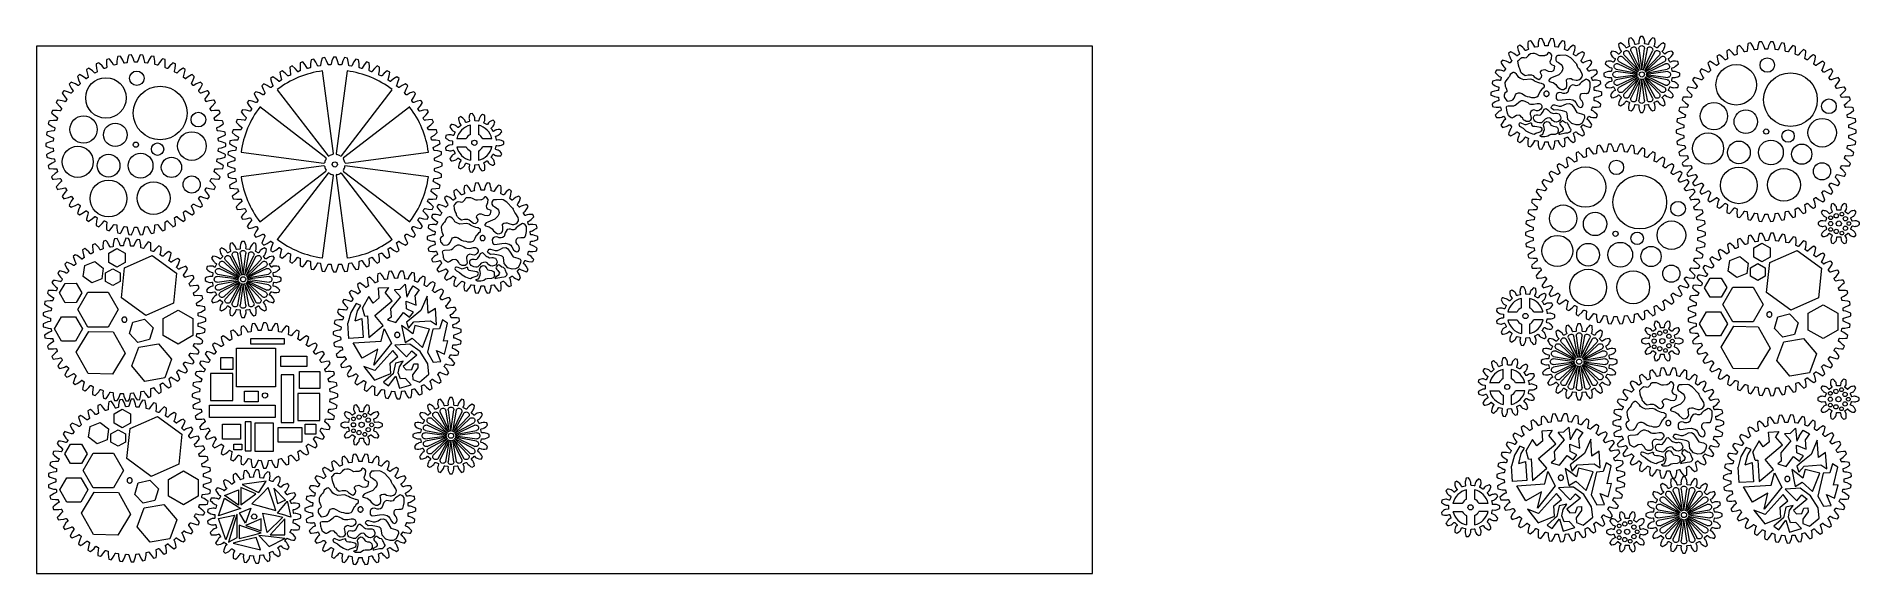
# Model space of a CAD drawing. Header units: millimetres. Extents: x -329 to 723, y 244 to 554.
import ezdxf

# ---------------------------------------------------------------- set-up
doc = ezdxf.new("R2010")
doc.units = ezdxf.units.MM

msp = doc.modelspace()

# ---------------------------------------------------------------- linework, layer by layer
at = {"color": 5, "lineweight": 0}
for p, q in [((527.4, 549.1), (526.1, 548.4)), ((526.1, 548.4), (526.1, 547.7)), ((526.1, 547.7), (526.4, 546.2)), ((527.9, 548.7), (527.4, 549.1)), ((529.1, 547.8), (527.9, 548.7)), ((529.8, 547), (529.1, 547.8)), ((532.1, 551.2), (532, 550.5)), ((532, 550.5), (532, 549)), ((532, 549), (532, 548)), ((532, 548), (532.2, 547.4)), ((533.5, 551.7), (532.1, 551.2)), ((532.2, 547.4), (532.3, 547)), ((534, 551.2), (533.5, 551.7)), ((534.9, 550), (534, 551.2)), ((535.5, 549.1), (534.9, 550)), ((535.8, 548.6), (535.5, 549.1)), ((535.9, 548.2), (535.8, 548.6)), ((535.9, 548), (535.9, 548.2)), ((536.1, 547.9), (535.9, 548)), ((536.2, 547.9), (536.1, 547.9)), ((537.7, 548.2), (536.2, 547.9)), ((537.8, 548.3), (537.7, 548.2)), ((537.9, 548.4), (537.8, 548.3)), ((538, 550.7), (537.9, 549.6)), ((537.9, 549.6), (537.9, 549)), ((537.9, 549), (537.9, 548.6)), ((537.9, 548.6), (537.9, 548.4)), ((538.4, 552.1), (538, 550.7)), ((538.6, 552.8), (538.4, 552.1)), ((540.1, 552.9), (538.6, 552.8)), ((540.5, 552.3), (540.1, 552.9)), ((541.1, 551), (540.5, 552.3)), ((541.5, 550), (541.1, 551)), ((541.6, 549.4), (541.5, 550)), ((541.7, 549), (541.6, 549.4)), ((541.7, 548.8), (541.7, 549)), ((541.8, 548.7), (541.7, 548.8)), ((542, 548.7), (541.8, 548.7)), ((543.4, 548.7), (542, 548.7)), ((543.6, 548.7), (543.4, 548.7)), ((543.7, 548.8), (543.6, 548.7)), ((543.8, 549), (543.7, 548.8)), ((543.9, 550), (543.8, 549.4)), ((543.8, 549.4), (543.8, 549)), ((544.3, 551), (543.9, 550)), ((545, 552.3), (544.3, 551)), ((545.3, 552.9), (545, 552.3)), ((546.8, 552.8), (545.3, 552.9)), ((547, 552.1), (546.8, 552.8)), ((547.4, 550.7), (547, 552.1)), ((547.5, 549.6), (547.4, 550.7)), ((547.6, 549), (547.5, 549.6)), ((547.5, 548.6), (547.6, 549)), ((547.5, 548.4), (547.5, 548.6)), ((547.6, 548.3), (547.5, 548.4)), ((547.8, 548.2), (547.6, 548.3)), ((549.2, 547.9), (547.8, 548.2)), ((549.3, 547.9), (549.2, 547.9)), ((549.5, 548), (549.3, 547.9)), ((549.6, 548.2), (549.5, 548)), ((549.7, 548.6), (549.6, 548.2)), ((549.9, 549.1), (549.7, 548.6)), ((550.5, 550), (549.9, 549.1)), ((551.4, 551.2), (550.5, 550)), ((551.9, 551.7), (551.4, 551.2)), ((553.3, 551.2), (551.9, 551.7)), ((553.1, 547), (553.3, 547.4)), ((553.4, 550.5), (553.3, 551.2)), ((553.3, 547.4), (553.4, 548)), ((553.5, 549), (553.4, 550.5)), ((553.4, 548), (553.5, 549)), ((556.4, 547.8), (555.6, 547)), ((557.5, 548.7), (556.4, 547.8)), ((558.1, 549.1), (557.5, 548.7)), ((559.3, 548.4), (558.1, 549.1)), ((559.1, 546.2), (559.3, 547.7)), ((559.3, 547.7), (559.3, 548.4)), ((585.4, 550.4), (584.3, 549.6)), ((584.3, 549.6), (584.5, 548.3)), ((584.5, 548.3), (584.8, 547.4)), ((584.8, 547.4), (585, 546.8)), ((586.5, 549.8), (585.4, 550.4)), ((587.3, 549.2), (586.5, 549.8)), ((587.8, 548.8), (587.3, 549.2)), ((588.1, 548.5), (587.8, 548.8)), ((588.6, 547.7), (588.1, 548.5)), ((588.7, 547.6), (588.6, 547.7)), ((588.9, 547.5), (588.7, 547.6)), ((589, 547.6), (588.9, 547.5)), ((590.5, 548.3), (589, 547.6)), ((590.3, 552.9), (590.1, 551.7)), ((590.1, 551.7), (590.1, 550.7)), ((590.1, 550.7), (590.2, 550)), ((590.2, 550), (590.3, 549.6)), ((591.6, 553.3), (590.3, 552.9)), ((590.3, 549.6), (590.6, 548.7)), ((590.6, 548.4), (590.5, 548.3)), ((590.6, 548.7), (590.6, 548.5)), ((590.6, 548.5), (590.6, 548.4)), ((592.5, 552.4), (591.6, 553.3)), ((593.1, 551.6), (592.5, 552.4)), ((593.4, 551), (593.1, 551.6)), ((593.6, 550.7), (593.4, 551)), ((593.8, 549.7), (593.6, 550.7)), ((593.9, 549.6), (593.8, 549.7)), ((594, 549.5), (593.9, 549.6)), ((594.2, 549.5), (594, 549.5)), ((595.8, 549.8), (594.2, 549.5)), ((595.9, 549.8), (595.8, 549.8)), ((596, 549.9), (595.9, 549.8)), ((596.2, 552.1), (596, 551.5)), ((596, 551.5), (596, 551)), ((596, 551), (596.1, 550.1)), ((596.1, 550.1), (596, 549.9)), ((596.5, 553.1), (596.2, 552.1)), ((597.1, 554.2), (596.5, 553.1)), ((598.4, 554.2), (597.1, 554.2)), ((599, 553.1), (598.4, 554.2)), ((599.3, 552.1), (599, 553.1)), ((599.5, 551.5), (599.3, 552.1)), ((599.4, 550.1), (599.5, 551)), ((599.5, 549.9), (599.4, 550.1)), ((599.5, 551), (599.5, 551.5)), ((599.6, 549.8), (599.5, 549.9)), ((599.7, 549.8), (599.6, 549.8)), ((601.3, 549.5), (599.7, 549.8)), ((601.5, 549.5), (601.3, 549.5)), ((601.6, 549.6), (601.5, 549.5)), ((601.7, 549.7), (601.6, 549.6)), ((601.9, 550.7), (601.7, 549.7)), ((602.1, 551), (601.9, 550.7)), ((602.4, 551.6), (602.1, 551)), ((603, 552.4), (602.4, 551.6)), ((603.9, 553.3), (603, 552.4)), ((605.2, 552.9), (603.9, 553.3)), ((604.9, 548.7), (605.2, 549.6)), ((604.9, 548.5), (604.9, 548.7)), ((604.9, 548.4), (604.9, 548.5)), ((605.1, 548.3), (604.9, 548.4)), ((606.5, 547.6), (605.1, 548.3)), ((605.4, 551.7), (605.2, 552.9)), ((605.2, 549.6), (605.3, 550)), ((605.3, 550), (605.4, 550.7)), ((605.4, 550.7), (605.4, 551.7)), ((606.7, 547.5), (606.5, 547.6)), ((606.8, 547.6), (606.7, 547.5)), ((606.9, 547.7), (606.8, 547.6)), ((607.4, 548.5), (606.9, 547.7)), ((607.7, 548.8), (607.4, 548.5)), ((608.2, 549.2), (607.7, 548.8)), ((609, 549.8), (608.2, 549.2)), ((610.1, 550.4), (609, 549.8)), ((611.2, 549.6), (610.1, 550.4)), ((610.5, 546.8), (610.7, 547.4)), ((610.7, 547.4), (611, 548.3)), ((611, 548.3), (611.2, 549.6)), ((652.8, 548), (652.7, 545.7)), ((654.3, 548.9), (652.8, 548.4)), ((652.8, 548.4), (652.8, 548)), ((654.6, 548.6), (654.3, 548.9)), ((656, 546.8), (654.6, 548.6)), ((658.7, 547.5), (658.6, 545.9)), ((659, 549.7), (658.7, 547.5)), ((659.1, 550.1), (659, 549.7)), ((660.6, 550.4), (659.1, 550.1)), ((660.9, 550), (660.6, 550.4)), ((662, 548.1), (660.9, 550)), ((662.7, 546.7), (662, 548.1)), ((664.8, 548.5), (664.5, 546.9)), ((665.4, 550.6), (664.8, 548.5)), ((665.6, 551), (665.4, 550.6)), ((667.1, 551.1), (665.6, 551)), ((667.3, 550.7), (667.1, 551.1)), ((668.2, 548.7), (667.3, 550.7)), ((668.7, 547.2), (668.2, 548.7)), ((671, 548.7), (670.6, 547.2)), ((671.9, 550.7), (671, 548.7)), ((672.1, 551.1), (671.9, 550.7)), ((673.7, 551), (672.1, 551.1)), ((673.8, 550.6), (673.7, 551)), ((674.5, 548.5), (673.8, 550.6)), ((674.7, 546.9), (674.5, 548.5)), ((677.2, 548.1), (676.6, 546.7)), ((678.3, 550), (677.2, 548.1)), ((678.6, 550.4), (678.3, 550)), ((680.1, 550.1), (678.6, 550.4)), ((680.2, 549.7), (680.1, 550.1)), ((680.6, 547.5), (680.2, 549.7)), ((680.6, 545.9), (680.6, 547.5)), ((684.6, 548.6), (683.3, 546.8)), ((684.9, 548.9), (684.6, 548.6)), ((686.4, 548.4), (684.9, 548.9)), ((686.5, 548), (686.4, 548.4)), ((686.5, 545.7), (686.5, 548)), ((-293.1, 538.9), (-294.5, 538.3)), ((-294.5, 538.3), (-294.5, 537.8)), ((-294.5, 537.8), (-294.3, 535.6)), ((-292.7, 538.6), (-293.1, 538.9)), ((-291.1, 537.1), (-292.7, 538.6)), ((-290.2, 535.8), (-291.1, 537.1)), ((-288.5, 540.3), (-288.6, 538.1)), ((-288.6, 538.1), (-288.4, 536.5)), ((-288.4, 540.8), (-288.5, 540.3)), ((-287, 541.3), (-288.4, 540.8)), ((-286.7, 540.9), (-287, 541.3)), ((-285.3, 539.1), (-286.7, 540.9)), ((-284.5, 537.8), (-285.3, 539.1)), ((-284.4, 537.7), (-284.5, 537.8)), ((-284.2, 537.6), (-284.4, 537.7)), ((-284.1, 537.6), (-284.2, 537.6)), ((-282.9, 537.9), (-284.1, 537.6)), ((-282.7, 538), (-282.9, 537.9)), ((-282.6, 539.8), (-282.7, 538.3)), ((-282.7, 538.3), (-282.7, 538.1)), ((-282.7, 538.1), (-282.7, 538)), ((-282.2, 542.1), (-282.6, 539.8)), ((-282.1, 542.5), (-282.2, 542.1)), ((-280.6, 542.8), (-282.1, 542.5)), ((-280.4, 542.4), (-280.6, 542.8)), ((-279.2, 540.5), (-280.4, 542.4)), ((-278.6, 539.1), (-279.2, 540.5)), ((-278.5, 538.9), (-278.6, 539.1)), ((-278.4, 538.8), (-278.5, 538.9)), ((-278.2, 538.8), (-278.4, 538.8)), ((-277, 539), (-278.2, 538.8)), ((-276.8, 539), (-277, 539)), ((-276.7, 539.1), (-276.8, 539)), ((-276.5, 540.8), (-276.7, 539.3)), ((-276.7, 539.3), (-276.7, 539.1)), ((-275.8, 543), (-276.5, 540.8)), ((-275.7, 543.4), (-275.8, 543)), ((-274.1, 543.5), (-275.7, 543.4)), ((-273.9, 543.1), (-274.1, 543.5)), ((-273, 541), (-273.9, 543.1)), ((-272.6, 539.6), (-273, 541)), ((-272.5, 539.4), (-272.6, 539.6)), ((-272.4, 539.3), (-272.5, 539.4)), ((-272.2, 539.3), (-272.4, 539.3)), ((-271, 539.3), (-272.2, 539.3)), ((-270.9, 539.3), (-271, 539.3)), ((-270.7, 539.4), (-270.9, 539.3)), ((-270.2, 541), (-270.7, 539.6)), ((-270.7, 539.6), (-270.7, 539.4)), ((-269.3, 543.1), (-270.2, 541)), ((-269.1, 543.5), (-269.3, 543.1)), ((-267.6, 543.4), (-269.1, 543.5)), ((-267.4, 543), (-267.6, 543.4)), ((-266.8, 540.8), (-267.4, 543)), ((-266.5, 539.3), (-266.8, 540.8)), ((-266.5, 539.1), (-266.5, 539.3)), ((-266.4, 539), (-266.5, 539.1)), ((-266.3, 539), (-266.4, 539)), ((-265, 538.8), (-266.3, 539)), ((-264.9, 538.8), (-265, 538.8)), ((-264.8, 538.9), (-264.9, 538.8)), ((-264.7, 539.1), (-264.8, 538.9)), ((-264.1, 540.5), (-264.7, 539.1)), ((-262.9, 542.4), (-264.1, 540.5)), ((-262.6, 542.8), (-262.9, 542.4)), ((-261.1, 542.5), (-262.6, 542.8)), ((-261, 542.1), (-261.1, 542.5)), ((-260.7, 539.8), (-261, 542.1)), ((-260.6, 538.3), (-260.7, 539.8)), ((-260.6, 538.1), (-260.6, 538.3)), ((-260.5, 538), (-260.6, 538.1)), ((-260.4, 537.9), (-260.5, 538)), ((-259.2, 537.6), (-260.4, 537.9)), ((-259, 537.6), (-259.2, 537.6)), ((-258.9, 537.7), (-259, 537.6)), ((-258.8, 537.8), (-258.9, 537.7)), ((-258, 539.1), (-258.8, 537.8)), ((-256.6, 540.9), (-258, 539.1)), ((-256.3, 541.3), (-256.6, 540.9)), ((-254.8, 540.8), (-256.3, 541.3)), ((-254.8, 540.3), (-254.8, 540.8)), ((-254.7, 538.1), (-254.8, 540.3)), ((-254.8, 536.5), (-254.7, 538.1)), ((-252.1, 537.1), (-253.1, 535.8)), ((-250.5, 538.6), (-252.1, 537.1)), ((-250.2, 538.9), (-250.5, 538.6)), ((-248.8, 538.3), (-250.2, 538.9)), ((-249, 535.6), (-248.8, 537.8)), ((-248.8, 537.8), (-248.8, 538.3)), ((-181.3, 537.1), (-182.7, 536.5)), ((-179.7, 535.6), (-181.3, 537.1)), ((-176.7, 538.9), (-176.8, 536.7)), ((-175.2, 539.4), (-176.7, 538.9)), ((-173.8, 537.7), (-175.2, 539.4)), ((-172.7, 535.9), (-173.8, 537.7)), ((-170.8, 538.5), (-170.9, 536.4)), ((-170.5, 540.6), (-170.8, 538.5)), ((-168.9, 541), (-170.5, 540.6)), ((-167.7, 539.2), (-168.9, 541)), ((-166.8, 537.3), (-167.7, 539.2)), ((-166.7, 537.2), (-166.8, 537.3)), ((-166.6, 537.1), (-166.7, 537.2)), ((-166.4, 537), (-166.6, 537.1)), ((-165.2, 537.2), (-166.4, 537)), ((-165.1, 537.3), (-165.2, 537.2)), ((-165, 537.4), (-165.1, 537.3)), ((-164.6, 539.6), (-165, 537.6)), ((-165, 537.6), (-165, 537.4)), ((-164.1, 541.7), (-164.6, 539.6)), ((-162.5, 541.9), (-164.1, 541.7)), ((-161.5, 540), (-162.5, 541.9)), ((-160.7, 538), (-161.5, 540)), ((-160.7, 537.9), (-160.7, 538)), ((-160.6, 537.8), (-160.7, 537.9)), ((-160.4, 537.7), (-160.6, 537.8)), ((-159.2, 537.8), (-160.4, 537.7)), ((-159.1, 537.9), (-159.2, 537.8)), ((-158.9, 538), (-159.1, 537.9)), ((-158.4, 540.1), (-158.9, 538.1)), ((-158.9, 538.1), (-158.9, 538)), ((-157.6, 542.2), (-158.4, 540.1)), ((-156, 542.2), (-157.6, 542.2)), ((-155.2, 540.1), (-156, 542.2)), ((-154.7, 538.1), (-155.2, 540.1)), ((-154.6, 538), (-154.7, 538.1)), ((-154.5, 537.9), (-154.6, 538)), ((-154.4, 537.8), (-154.5, 537.9)), ((-153.2, 537.7), (-154.4, 537.8)), ((-153, 537.8), (-153.2, 537.7)), ((-152.9, 537.9), (-153, 537.8)), ((-152.8, 538), (-152.9, 537.9)), ((-152.1, 540), (-152.8, 538)), ((-151.1, 541.9), (-152.1, 540)), ((-149.5, 541.7), (-151.1, 541.9)), ((-149, 539.6), (-149.5, 541.7)), ((-148.6, 537.6), (-149, 539.6)), ((-148.6, 537.4), (-148.6, 537.6)), ((-148.5, 537.3), (-148.6, 537.4)), ((-148.4, 537.2), (-148.5, 537.3)), ((-147.2, 537), (-148.4, 537.2)), ((-147, 537.1), (-147.2, 537)), ((-146.9, 537.2), (-147, 537.1)), ((-146.8, 537.3), (-146.9, 537.2)), ((-145.9, 539.2), (-146.8, 537.3)), ((-144.7, 541), (-145.9, 539.2)), ((-143.1, 540.6), (-144.7, 541)), ((-142.8, 538.5), (-143.1, 540.6)), ((-142.7, 536.4), (-142.8, 538.5)), ((-139.8, 537.7), (-140.9, 535.9)), ((-138.4, 539.4), (-139.8, 537.7)), ((-136.9, 538.9), (-138.4, 539.4)), ((-136.8, 536.7), (-136.9, 538.9)), ((-132.3, 537.1), (-133.8, 535.6)), ((-130.9, 536.5), (-132.3, 537.1)), ((517.3, 540.4), (516.4, 539.2)), ((516.4, 539.2), (516.7, 538.6)), ((516.7, 538.6), (517.5, 537.4)), ((518, 540.3), (517.3, 540.4)), ((517.5, 537.4), (518.2, 536.6)), ((519.4, 539.9), (518, 540.3)), ((520.3, 539.5), (519.4, 539.9)), ((520.9, 539.2), (520.3, 539.5)), ((521.9, 545.3), (520.8, 544.3)), ((520.8, 544.3), (521, 543.6)), ((521.2, 539), (520.9, 539.2)), ((521, 543.6), (521.5, 542.3)), ((521.4, 538.9), (521.2, 539)), ((521.5, 538.9), (521.4, 538.9)), ((521.5, 542.3), (522, 541.3)), ((521.7, 539), (521.5, 538.9)), ((522.6, 540.1), (521.7, 539)), ((522.5, 545), (521.9, 545.3)), ((522, 541.3), (522.3, 540.8)), ((522.3, 540.8), (522.6, 540.5)), ((523.8, 544.3), (522.5, 545)), ((522.6, 540.5), (522.7, 540.4)), ((522.7, 540.2), (522.6, 540.1)), ((522.7, 540.4), (522.7, 540.2)), ((524.7, 543.8), (523.8, 544.3)), ((525.2, 543.3), (524.7, 543.8)), ((525.4, 543), (525.2, 543.3)), ((525.5, 542.9), (525.4, 543)), ((525.7, 542.9), (525.5, 542.9)), ((525.9, 543), (525.7, 542.9)), ((527, 543.8), (525.9, 543)), ((526.4, 546.2), (526.7, 545.2)), ((526.7, 545.2), (526.9, 544.6)), ((526.9, 544.6), (527.1, 544.3)), ((527.1, 544), (527, 543.8)), ((527.1, 544.3), (527.2, 544.1)), ((527.2, 544.1), (527.1, 544)), ((530.2, 546.5), (529.8, 547)), ((530.4, 546.2), (530.2, 546.5)), ((530.5, 546), (530.4, 546.2)), ((530.6, 546), (530.5, 546)), ((530.8, 546), (530.6, 546)), ((532.1, 546.6), (530.8, 546)), ((532.2, 546.7), (532.1, 546.6)), ((532.3, 546.8), (532.2, 546.7)), ((532.3, 547), (532.3, 546.8)), ((553.1, 546.8), (553.1, 547)), ((553.2, 546.7), (553.1, 546.8)), ((553.3, 546.6), (553.2, 546.7)), ((554.6, 546), (553.3, 546.6)), ((554.8, 546), (554.6, 546)), ((554.9, 546), (554.8, 546)), ((555, 546.2), (554.9, 546)), ((555.2, 546.5), (555, 546.2)), ((555.6, 547), (555.2, 546.5)), ((558.3, 544.3), (558.5, 544.6)), ((558.3, 544.1), (558.3, 544.3)), ((558.3, 544), (558.3, 544.1)), ((558.4, 543.8), (558.3, 544)), ((559.6, 543), (558.4, 543.8)), ((558.5, 544.6), (558.8, 545.2)), ((558.8, 545.2), (559.1, 546.2)), ((559.7, 542.9), (559.6, 543)), ((559.9, 542.9), (559.7, 542.9)), ((560, 543), (559.9, 542.9)), ((560.3, 543.3), (560, 543)), ((560.7, 543.8), (560.3, 543.3)), ((561.6, 544.3), (560.7, 543.8)), ((562.9, 545), (561.6, 544.3)), ((562.7, 540.4), (562.8, 540.5)), ((562.7, 540.2), (562.7, 540.4)), ((562.8, 540.1), (562.7, 540.2)), ((562.8, 540.5), (563.1, 540.8)), ((563.8, 539), (562.8, 540.1)), ((563.6, 545.3), (562.9, 545)), ((563.1, 540.8), (563.4, 541.3)), ((563.4, 541.3), (563.9, 542.3)), ((564.7, 544.3), (563.6, 545.3)), ((563.9, 538.9), (563.8, 539)), ((563.9, 542.3), (564.5, 543.6)), ((564.1, 538.9), (563.9, 538.9)), ((564.2, 539), (564.1, 538.9)), ((564.5, 539.2), (564.2, 539)), ((564.5, 543.6), (564.7, 544.3)), ((565.1, 539.5), (564.5, 539.2)), ((566.1, 539.9), (565.1, 539.5)), ((567.5, 540.3), (566.1, 539.9)), ((567.2, 536.6), (567.9, 537.4)), ((568.2, 540.4), (567.5, 540.3)), ((567.9, 537.4), (568.7, 538.6)), ((569, 539.2), (568.2, 540.4)), ((568.7, 538.6), (569, 539.2)), ((577.1, 539.6), (576.6, 538.3)), ((576.6, 538.3), (577.5, 537.5)), ((578.3, 539.8), (577.1, 539.6)), ((577.5, 537.5), (578.3, 536.9)), ((579.3, 539.8), (578.3, 539.8)), ((578.3, 536.9), (578.9, 536.5)), ((580, 539.8), (579.3, 539.8)), ((580.4, 545.7), (579.6, 544.5)), ((579.6, 544.5), (580.1, 543.5)), ((580.4, 539.7), (580, 539.8)), ((580.1, 543.5), (580.7, 542.6)), ((581.6, 545.5), (580.4, 545.7)), ((581.2, 539.3), (580.4, 539.7)), ((580.7, 542.6), (581.2, 542.1)), ((581.2, 542.1), (581.5, 541.8)), ((581.4, 539.3), (581.2, 539.3)), ((581.5, 539.4), (581.4, 539.3)), ((581.5, 541.8), (582.3, 541.4)), ((581.6, 539.5), (581.5, 539.4)), ((582.5, 545.2), (581.6, 545.5)), ((582.4, 540.9), (581.6, 539.5)), ((582.3, 541.4), (582.4, 541.2)), ((582.4, 541.2), (582.4, 541.1)), ((582.4, 541.1), (582.4, 540.9)), ((583.2, 544.9), (582.5, 545.2)), ((583.5, 544.7), (583.2, 544.9)), ((584.2, 544.1), (583.5, 544.7)), ((584.4, 544), (584.2, 544.1)), ((584.6, 544), (584.4, 544)), ((584.7, 544.1), (584.6, 544)), ((585.8, 545.3), (584.7, 544.1)), ((585, 546.8), (585.3, 546.4)), ((585.3, 546.4), (585.9, 545.7)), ((585.9, 545.4), (585.8, 545.3)), ((585.9, 545.7), (585.9, 545.5)), ((585.9, 545.5), (585.9, 545.4)), ((609.6, 545.7), (610.3, 546.4)), ((609.6, 545.5), (609.6, 545.7)), ((609.6, 545.4), (609.6, 545.5)), ((609.7, 545.3), (609.6, 545.4)), ((610.8, 544.1), (609.7, 545.3)), ((610.3, 546.4), (610.5, 546.8)), ((611, 544), (610.8, 544.1)), ((611.1, 544), (611, 544)), ((611.3, 544.1), (611.1, 544)), ((612, 544.7), (611.3, 544.1)), ((612.3, 544.9), (612, 544.7)), ((613, 545.2), (612.3, 544.9)), ((613.9, 545.5), (613, 545.2)), ((613.1, 541.2), (613.2, 541.4)), ((613.1, 541.1), (613.1, 541.2)), ((613.1, 540.9), (613.1, 541.1)), ((613.9, 539.5), (613.1, 540.9)), ((613.2, 541.4), (614, 541.8)), ((615.1, 545.7), (613.9, 545.5)), ((614, 539.4), (613.9, 539.5)), ((614, 541.8), (614.4, 542.1)), ((614.1, 539.3), (614, 539.4)), ((614.3, 539.3), (614.1, 539.3)), ((615.1, 539.7), (614.3, 539.3)), ((614.4, 542.1), (614.8, 542.6)), ((614.8, 542.6), (615.4, 543.5)), ((616, 544.5), (615.1, 545.7)), ((615.6, 539.8), (615.1, 539.7)), ((615.4, 543.5), (616, 544.5)), ((616.2, 539.8), (615.6, 539.8)), ((617.2, 539.8), (616.2, 539.8)), ((616.6, 536.5), (617.2, 536.9)), ((618.5, 539.6), (617.2, 539.8)), ((617.2, 536.9), (618, 537.5)), ((618, 537.5), (618.9, 538.3)), ((618.9, 538.3), (618.5, 539.6)), ((637.1, 539.8), (635.9, 538.8)), ((635.9, 538.8), (636, 538.3)), ((636, 538.3), (636.8, 536.2)), ((637.5, 539.6), (637.1, 539.8)), ((639.4, 538.4), (637.5, 539.6)), ((640.7, 537.5), (639.4, 538.4)), ((640.8, 537.4), (640.7, 537.5)), ((640.9, 537.4), (640.8, 537.4)), ((641.1, 537.4), (640.9, 537.4)), ((642.4, 543.5), (641.1, 542.7)), ((641.1, 542.7), (641.2, 542.2)), ((642.1, 538.1), (641.1, 537.4)), ((641.2, 542.2), (641.7, 540)), ((641.7, 540), (642.2, 538.6)), ((642.2, 538.3), (642.1, 538.1)), ((642.2, 538.6), (642.2, 538.4)), ((642.2, 538.4), (642.2, 538.3)), ((642.8, 543.3), (642.4, 543.5)), ((644.6, 541.9), (642.8, 543.3)), ((645.7, 540.8), (644.6, 541.9)), ((645.8, 540.7), (645.7, 540.8)), ((646, 540.6), (645.8, 540.7)), ((646.1, 540.7), (646, 540.6)), ((647.2, 541.3), (646.1, 540.7)), ((648.2, 546.6), (646.8, 545.9)), ((646.8, 545.9), (646.8, 545.5)), ((646.8, 545.5), (647, 543.2)), ((647, 543.2), (647.3, 541.7)), ((647.3, 541.4), (647.2, 541.3)), ((647.3, 541.7), (647.4, 541.5)), ((647.4, 541.5), (647.3, 541.4)), ((648.5, 546.3), (648.2, 546.6)), ((650.1, 544.7), (648.5, 546.3)), ((651.1, 543.5), (650.1, 544.7)), ((651.2, 543.4), (651.1, 543.5)), ((651.3, 543.3), (651.2, 543.4)), ((651.5, 543.3), (651.3, 543.3)), ((652.6, 543.8), (651.5, 543.3)), ((652.8, 543.9), (652.6, 543.8)), ((652.7, 545.7), (652.8, 544.2)), ((652.8, 544.2), (652.8, 544)), ((652.8, 544), (652.8, 543.9)), ((656.8, 545.5), (656, 546.8)), ((656.9, 545.3), (656.8, 545.5)), ((657, 545.2), (656.9, 545.3)), ((657.2, 545.2), (657, 545.2)), ((658.4, 545.5), (657.2, 545.2)), ((658.5, 545.6), (658.4, 545.5)), ((658.6, 545.8), (658.5, 545.6)), ((658.6, 545.9), (658.6, 545.8)), ((662.7, 546.5), (662.7, 546.7)), ((662.9, 546.5), (662.7, 546.5)), ((663, 546.4), (662.9, 546.5)), ((664.3, 546.6), (663, 546.4)), ((664.4, 546.6), (664.3, 546.6)), ((664.5, 546.8), (664.4, 546.6)), ((664.5, 546.9), (664.5, 546.8)), ((668.7, 547), (668.7, 547.2)), ((668.8, 546.9), (668.7, 547)), ((669, 546.9), (668.8, 546.9)), ((670.2, 546.9), (669, 546.9)), ((670.4, 546.9), (670.2, 546.9)), ((670.5, 547), (670.4, 546.9)), ((670.6, 547.2), (670.5, 547)), ((674.7, 546.8), (674.7, 546.9)), ((674.8, 546.6), (674.7, 546.8)), ((675, 546.6), (674.8, 546.6)), ((676.2, 546.4), (675, 546.6)), ((676.4, 546.5), (676.2, 546.4)), ((676.5, 546.5), (676.4, 546.5)), ((676.6, 546.7), (676.5, 546.5)), ((680.7, 545.8), (680.6, 545.9)), ((680.7, 545.6), (680.7, 545.8)), ((680.9, 545.5), (680.7, 545.6)), ((682.1, 545.2), (680.9, 545.5)), ((682.2, 545.2), (682.1, 545.2)), ((682.4, 545.3), (682.2, 545.2)), ((682.5, 545.5), (682.4, 545.3)), ((683.3, 546.8), (682.5, 545.5)), ((686.4, 544.2), (686.5, 545.7)), ((686.4, 544), (686.4, 544.2)), ((686.5, 543.9), (686.4, 544)), ((686.6, 543.8), (686.5, 543.9)), ((687.7, 543.3), (686.6, 543.8)), ((687.9, 543.3), (687.7, 543.3)), ((688.1, 543.4), (687.9, 543.3)), ((688.2, 543.5), (688.1, 543.4)), ((689.1, 544.7), (688.2, 543.5)), ((690.7, 546.3), (689.1, 544.7)), ((691.1, 546.6), (690.7, 546.3)), ((692.5, 545.9), (691.1, 546.6)), ((691.9, 541.7), (692.2, 543.2)), ((691.9, 541.5), (691.9, 541.7)), ((691.9, 541.4), (691.9, 541.5)), ((692.1, 541.3), (691.9, 541.4)), ((693.1, 540.7), (692.1, 541.3)), ((692.2, 543.2), (692.4, 545.5)), ((692.4, 545.5), (692.5, 545.9)), ((693.3, 540.6), (693.1, 540.7)), ((693.4, 540.7), (693.3, 540.6)), ((693.6, 540.8), (693.4, 540.7)), ((694.7, 541.9), (693.6, 540.8)), ((696.4, 543.3), (694.7, 541.9)), ((696.8, 543.5), (696.4, 543.3)), ((698.1, 542.7), (696.8, 543.5)), ((697, 538.4), (697.1, 538.6)), ((697, 538.3), (697, 538.4)), ((697.1, 538.1), (697, 538.3)), ((697.1, 538.6), (697.6, 540)), ((698.1, 537.4), (697.1, 538.1)), ((697.6, 540), (698.1, 542.2)), ((698.1, 542.2), (698.1, 542.7)), ((698.3, 537.4), (698.1, 537.4)), ((698.5, 537.4), (698.3, 537.4)), ((698.6, 537.5), (698.5, 537.4)), ((699.8, 538.4), (698.6, 537.5)), ((701.8, 539.6), (699.8, 538.4)), ((702.2, 539.8), (701.8, 539.6)), ((703.4, 538.8), (702.2, 539.8)), ((702.5, 536.2), (703.2, 538.3)), ((703.2, 538.3), (703.4, 538.8)), ((-309, 527.7), (-310.1, 526.6)), ((-310.1, 526.6), (-309.9, 526.2)), ((-308.6, 527.6), (-309, 527.7)), ((-306.5, 526.7), (-308.6, 527.6)), ((-305.2, 525.9), (-306.5, 526.7)), ((-304.2, 532.1), (-305.4, 531.1)), ((-305.4, 531.1), (-305.2, 530.7)), ((-305.2, 530.7), (-304.5, 528.6)), ((-303.8, 526.7), (-304.7, 525.9)), ((-304.5, 528.6), (-303.8, 527.2)), ((-303.8, 531.9), (-304.2, 532.1)), ((-301.8, 530.8), (-303.8, 531.9)), ((-303.8, 527.2), (-303.7, 527)), ((-303.7, 526.9), (-303.8, 526.7)), ((-303.7, 527), (-303.7, 526.9)), ((-300.6, 529.8), (-301.8, 530.8)), ((-300.5, 529.7), (-300.6, 529.8)), ((-300.3, 529.7), (-300.5, 529.7)), ((-300.2, 529.8), (-300.3, 529.7)), ((-299.2, 530.5), (-300.2, 529.8)), ((-298.8, 535.9), (-300.1, 535.1)), ((-300.1, 535.1), (-300.1, 534.6)), ((-300.1, 534.6), (-299.6, 532.4)), ((-299.6, 532.4), (-299.1, 530.9)), ((-299.1, 530.6), (-299.2, 530.5)), ((-299.1, 530.9), (-299, 530.8)), ((-299, 530.8), (-299.1, 530.6)), ((-298.5, 535.6), (-298.8, 535.9)), ((-296.7, 534.3), (-298.5, 535.6)), ((-295.6, 533.2), (-296.7, 534.3)), ((-295.5, 533.1), (-295.6, 533.2)), ((-295.3, 533), (-295.5, 533.1)), ((-295.1, 533.1), (-295.3, 533)), ((-294.1, 533.6), (-295.1, 533.1)), ((-294.3, 535.6), (-293.9, 534.1)), ((-293.9, 533.8), (-294.1, 533.6)), ((-293.9, 534.1), (-293.9, 533.9)), ((-293.9, 533.9), (-293.9, 533.8)), ((-290.1, 535.7), (-290.2, 535.8)), ((-289.9, 535.7), (-290.1, 535.7)), ((-289.8, 535.7), (-289.9, 535.7)), ((-288.6, 536.1), (-289.8, 535.7)), ((-288.5, 536.2), (-288.6, 536.1)), ((-288.4, 536.4), (-288.5, 536.2)), ((-288.4, 536.5), (-288.4, 536.4)), ((-254.8, 536.4), (-254.8, 536.5)), ((-254.8, 536.2), (-254.8, 536.4)), ((-254.6, 536.1), (-254.8, 536.2)), ((-253.5, 535.7), (-254.6, 536.1)), ((-253.3, 535.7), (-253.5, 535.7)), ((-253.2, 535.7), (-253.3, 535.7)), ((-253.1, 535.8), (-253.2, 535.7)), ((-249.4, 533.9), (-249.3, 534.1)), ((-249.3, 533.8), (-249.4, 533.9)), ((-249.3, 534.1), (-249, 535.6)), ((-249.2, 533.6), (-249.3, 533.8)), ((-248.1, 533.1), (-249.2, 533.6)), ((-248, 533), (-248.1, 533.1)), ((-247.8, 533.1), (-248, 533)), ((-247.7, 533.2), (-247.8, 533.1)), ((-246.6, 534.3), (-247.7, 533.2)), ((-244.8, 535.6), (-246.6, 534.3)), ((-244.4, 535.9), (-244.8, 535.6)), ((-243.1, 535.1), (-244.4, 535.9)), ((-244.2, 530.9), (-243.7, 532.4)), ((-244.2, 530.8), (-244.2, 530.9)), ((-244.2, 530.6), (-244.2, 530.8)), ((-244.1, 530.5), (-244.2, 530.6)), ((-243.1, 529.8), (-244.1, 530.5)), ((-243.7, 532.4), (-243.2, 534.6)), ((-243.2, 534.6), (-243.1, 535.1)), ((-243, 529.7), (-243.1, 529.8)), ((-242.8, 529.7), (-243, 529.7)), ((-242.7, 529.8), (-242.8, 529.7)), ((-241.4, 530.8), (-242.7, 529.8)), ((-239.5, 531.9), (-241.4, 530.8)), ((-239.1, 532.1), (-239.5, 531.9)), ((-239.5, 527.2), (-238.8, 528.6)), ((-239.5, 527), (-239.5, 527.2)), ((-239.5, 526.9), (-239.5, 527)), ((-239.4, 526.7), (-239.5, 526.9)), ((-238.5, 525.9), (-239.4, 526.7)), ((-237.9, 531.1), (-239.1, 532.1)), ((-238.8, 528.6), (-238, 530.7)), ((-236.8, 526.7), (-238.1, 525.9)), ((-238, 530.7), (-237.9, 531.1)), ((-234.7, 527.6), (-236.8, 526.7)), ((-234.3, 527.7), (-234.7, 527.6)), ((-233.2, 526.6), (-234.3, 527.7)), ((-233.4, 526.2), (-233.2, 526.6)), ((-197.7, 526.8), (-198.9, 525.7)), ((-195.8, 525.8), (-197.7, 526.8)), ((-192.6, 530.8), (-193.9, 529.9)), ((-193.9, 529.9), (-193.3, 527.8)), ((-193.3, 527.8), (-192.6, 525.8)), ((-190.8, 529.6), (-192.6, 530.8)), ((-189.1, 528.3), (-190.8, 529.6)), ((-189, 528.2), (-189.1, 528.3)), ((-188.9, 528.2), (-189, 528.2)), ((-188.7, 528.2), (-188.9, 528.2)), ((-187.7, 528.9), (-188.7, 528.2)), ((-187.1, 534.3), (-188.5, 533.5)), ((-188.5, 533.5), (-188.1, 531.3)), ((-188.1, 531.3), (-187.6, 529.3)), ((-187.6, 529), (-187.7, 528.9)), ((-187.6, 529.3), (-187.6, 529.1)), ((-187.6, 529.1), (-187.6, 529)), ((-185.4, 532.9), (-187.1, 534.3)), ((-183.9, 531.4), (-185.4, 532.9)), ((-183.8, 531.3), (-183.9, 531.4)), ((-183.7, 531.3), (-183.8, 531.3)), ((-183.5, 531.3), (-183.7, 531.3)), ((-182.4, 531.8), (-183.5, 531.3)), ((-182.7, 536.5), (-182.6, 534.3)), ((-182.6, 534.3), (-182.3, 532.3)), ((-182.3, 531.9), (-182.4, 531.8)), ((-182.3, 532.3), (-182.3, 532.1)), ((-182.3, 532.1), (-182.3, 531.9)), ((-178.4, 534), (-179.7, 535.6)), ((-178.3, 533.9), (-178.4, 534)), ((-178.2, 533.8), (-178.3, 533.9)), ((-178, 533.8), (-178.2, 533.8)), ((-176.9, 534.2), (-178, 533.8)), ((-176.8, 534.3), (-176.9, 534.2)), ((-176.8, 536.7), (-176.7, 534.6)), ((-176.7, 534.5), (-176.8, 534.3)), ((-176.7, 534.6), (-176.7, 534.5)), ((-172.6, 535.8), (-172.7, 535.9)), ((-172.5, 535.7), (-172.6, 535.8)), ((-172.3, 535.7), (-172.5, 535.7)), ((-171.1, 536), (-172.3, 535.7)), ((-171, 536.1), (-171.1, 536)), ((-170.9, 536.3), (-171, 536.1)), ((-170.9, 536.4), (-170.9, 536.3)), ((-142.7, 536.3), (-142.7, 536.4)), ((-142.6, 536.1), (-142.7, 536.3)), ((-142.4, 536), (-142.6, 536.1)), ((-141.3, 535.7), (-142.4, 536)), ((-141.1, 535.7), (-141.3, 535.7)), ((-141, 535.8), (-141.1, 535.7)), ((-140.9, 535.9), (-141, 535.8)), ((-136.9, 534.6), (-136.8, 536.7)), ((-136.9, 534.5), (-136.9, 534.6)), ((-136.8, 534.3), (-136.9, 534.5)), ((-136.7, 534.2), (-136.8, 534.3)), ((-135.6, 533.8), (-136.7, 534.2)), ((-135.4, 533.8), (-135.6, 533.8)), ((-135.3, 533.9), (-135.4, 533.8)), ((-135.2, 534), (-135.3, 533.9)), ((-133.8, 535.6), (-135.2, 534)), ((-131.3, 532.3), (-131, 534.3)), ((-131.3, 532.1), (-131.3, 532.3)), ((-131.3, 531.9), (-131.3, 532.1)), ((-131.1, 531.8), (-131.3, 531.9)), ((-130.1, 531.3), (-131.1, 531.8)), ((-131, 534.3), (-130.9, 536.5)), ((-129.9, 531.3), (-130.1, 531.3)), ((-129.8, 531.3), (-129.9, 531.3)), ((-129.6, 531.4), (-129.8, 531.3)), ((-128.2, 532.9), (-129.6, 531.4)), ((-126.5, 534.3), (-128.2, 532.9)), ((-125.1, 533.5), (-126.5, 534.3)), ((-126, 529.3), (-125.4, 531.3)), ((-126, 529.1), (-126, 529.3)), ((-126, 529), (-126, 529.1)), ((-125.9, 528.9), (-126, 529)), ((-124.9, 528.2), (-125.9, 528.9)), ((-125.4, 531.3), (-125.1, 533.5)), ((-124.7, 528.2), (-124.9, 528.2)), ((-124.6, 528.2), (-124.7, 528.2)), ((-124.4, 528.3), (-124.6, 528.2)), ((-122.8, 529.6), (-124.4, 528.3)), ((-121, 530.8), (-122.8, 529.6)), ((-119.7, 529.9), (-121, 530.8)), ((-121, 525.8), (-120.3, 527.8)), ((-120.3, 527.8), (-119.7, 529.9)), ((-115.9, 526.8), (-117.8, 525.8)), ((-114.7, 525.7), (-115.9, 526.8)), ((511.6, 528.4), (511.3, 526.9)), ((511.3, 526.9), (511.8, 526.5)), ((512.3, 528.6), (511.6, 528.4)), ((511.8, 526.5), (513.1, 525.7)), ((513.7, 528.8), (512.3, 528.6)), ((513.8, 534.7), (513.2, 533.4)), ((513.2, 533.4), (513.6, 532.8)), ((513.6, 532.8), (514.7, 531.8)), ((514.8, 528.8), (513.7, 528.8)), ((514.5, 534.7), (513.8, 534.7)), ((516, 534.6), (514.5, 534.7)), ((514.7, 531.8), (515.5, 531.1)), ((515.4, 528.8), (514.8, 528.8)), ((515.8, 528.7), (515.4, 528.8)), ((515.5, 531.1), (516.1, 530.8)), ((515.9, 528.7), (515.8, 528.7)), ((516.1, 528.7), (515.9, 528.7)), ((517, 534.5), (516, 534.6)), ((516.1, 530.8), (516.4, 530.7)), ((516.2, 528.9), (516.1, 528.7)), ((516.6, 530.3), (516.2, 528.9)), ((516.4, 530.7), (516.6, 530.6)), ((516.6, 530.6), (516.6, 530.4)), ((516.6, 530.4), (516.6, 530.3)), ((517.6, 534.3), (517, 534.5)), ((518, 534.1), (517.6, 534.3)), ((518.1, 534.1), (518, 534.1)), ((518.3, 534.1), (518.1, 534.1)), ((518.2, 536.6), (518.7, 536.1)), ((518.4, 534.2), (518.3, 534.1)), ((519.1, 535.5), (518.4, 534.2)), ((518.7, 536.1), (519, 535.9)), ((519, 535.9), (519.1, 535.8)), ((519.1, 535.8), (519.2, 535.6)), ((519.2, 535.6), (519.1, 535.5)), ((566.3, 535.8), (566.4, 535.9)), ((566.3, 535.6), (566.3, 535.8)), ((566.3, 535.5), (566.3, 535.6)), ((567, 534.2), (566.3, 535.5)), ((566.4, 535.9), (566.7, 536.1)), ((566.7, 536.1), (567.2, 536.6)), ((567.2, 534.1), (567, 534.2)), ((567.3, 534.1), (567.2, 534.1)), ((567.5, 534.1), (567.3, 534.1)), ((567.8, 534.3), (567.5, 534.1)), ((568.4, 534.5), (567.8, 534.3)), ((569.5, 534.6), (568.4, 534.5)), ((568.8, 530.4), (568.9, 530.6)), ((568.8, 530.3), (568.8, 530.4)), ((569.3, 528.9), (568.8, 530.3)), ((568.9, 530.6), (569, 530.7)), ((569, 530.7), (569.4, 530.8)), ((569.3, 528.7), (569.3, 528.9)), ((569.5, 528.7), (569.3, 528.7)), ((569.4, 530.8), (569.9, 531.1)), ((570.9, 534.7), (569.5, 534.6)), ((569.6, 528.7), (569.5, 528.7)), ((570, 528.8), (569.6, 528.7)), ((569.9, 531.1), (570.7, 531.8)), ((570.7, 528.8), (570, 528.8)), ((570.7, 531.8), (571.8, 532.8)), ((571.7, 528.8), (570.7, 528.8)), ((571.6, 534.7), (570.9, 534.7)), ((572.2, 533.4), (571.6, 534.7)), ((573.2, 528.6), (571.7, 528.8)), ((571.8, 532.8), (572.2, 533.4)), ((572.4, 525.7), (573.6, 526.5)), ((573.9, 528.4), (573.2, 528.6)), ((573.6, 526.5), (574.2, 526.9)), ((574.2, 526.9), (573.9, 528.4)), ((576.9, 533.4), (575.8, 532.9)), ((575.8, 532.9), (575.8, 531.5)), ((575.8, 531.5), (576.9, 530.9)), ((577.5, 526.9), (576.6, 526)), ((577.8, 533.7), (576.9, 533.4)), ((576.9, 530.9), (577.8, 530.6)), ((578.3, 527.5), (577.5, 526.9)), ((578.5, 533.9), (577.8, 533.7)), ((577.8, 530.6), (578.5, 530.5)), ((578.9, 527.9), (578.3, 527.5)), ((578.9, 533.9), (578.5, 533.9)), ((578.5, 530.5), (578.9, 530.4)), ((578.9, 536.5), (579.3, 536.3)), ((579.8, 533.9), (578.9, 533.9)), ((578.9, 530.4), (579.8, 530.5)), ((579.3, 528), (578.9, 527.9)), ((579.3, 536.3), (580.2, 536.1)), ((580.2, 528.2), (579.3, 528)), ((580, 533.9), (579.8, 533.9)), ((579.8, 530.5), (580, 530.5)), ((580.1, 534), (580, 533.9)), ((580, 530.5), (580.1, 530.4)), ((580.2, 534.1), (580.1, 534)), ((580.1, 530.4), (580.2, 530.2)), ((580.2, 536.1), (580.3, 536)), ((580.4, 535.7), (580.2, 534.1)), ((580.2, 530.2), (580.4, 528.6)), ((580.3, 528.3), (580.2, 528.2)), ((580.3, 536), (580.4, 535.9)), ((580.4, 528.5), (580.3, 528.3)), ((580.4, 535.9), (580.4, 535.7)), ((580.4, 528.6), (580.4, 528.5)), ((615.1, 535.9), (615.2, 536)), ((615.1, 535.7), (615.1, 535.9)), ((615.3, 534.1), (615.1, 535.7)), ((615.1, 528.6), (615.3, 530.2)), ((615.1, 528.5), (615.1, 528.6)), ((615.2, 528.3), (615.1, 528.5)), ((615.2, 536), (615.3, 536.1)), ((615.3, 528.2), (615.2, 528.3)), ((615.3, 536.1), (616.2, 536.3)), ((615.4, 534), (615.3, 534.1)), ((615.3, 530.2), (615.4, 530.4)), ((616.2, 528), (615.3, 528.2)), ((615.5, 533.9), (615.4, 534)), ((615.4, 530.4), (615.5, 530.5)), ((615.7, 533.9), (615.5, 533.9)), ((615.5, 530.5), (615.7, 530.5)), ((616.6, 533.9), (615.7, 533.9)), ((615.7, 530.5), (616.6, 530.4)), ((616.2, 536.3), (616.6, 536.5)), ((616.6, 527.9), (616.2, 528)), ((617, 533.9), (616.6, 533.9)), ((616.6, 530.4), (617, 530.5)), ((617.2, 527.5), (616.6, 527.9)), ((617.7, 533.7), (617, 533.9)), ((617, 530.5), (617.7, 530.6)), ((618, 526.9), (617.2, 527.5)), ((618.6, 533.4), (617.7, 533.7)), ((617.7, 530.6), (618.6, 530.9)), ((618.9, 526), (618, 526.9)), ((619.7, 532.9), (618.6, 533.4)), ((618.6, 530.9), (619.7, 531.5)), ((619.7, 531.5), (619.7, 532.9)), ((628, 530.4), (627.1, 529.1)), ((627.1, 529.1), (627.3, 528.7)), ((627.3, 528.7), (628.6, 526.9)), ((628.5, 530.3), (628, 530.4)), ((630.6, 529.7), (628.5, 530.3)), ((628.6, 526.9), (629.6, 525.7)), ((632, 529.1), (630.6, 529.7)), ((632.2, 535.4), (631.2, 534.2)), ((631.2, 534.2), (631.4, 533.8)), ((631.4, 533.8), (632.4, 531.8)), ((632.2, 529), (632, 529.1)), ((632.7, 535.2), (632.2, 535.4)), ((632.4, 529), (632.2, 529)), ((632.4, 531.8), (633.2, 530.5)), ((632.5, 529.1), (632.4, 529)), ((633.3, 530.1), (632.5, 529.1)), ((634.7, 534.3), (632.7, 535.2)), ((633.2, 530.5), (633.3, 530.4)), ((633.3, 530.4), (633.3, 530.2)), ((633.3, 530.2), (633.3, 530.1)), ((636.1, 533.5), (634.7, 534.3)), ((636.2, 533.5), (636.1, 533.5)), ((636.4, 533.5), (636.2, 533.5)), ((636.5, 533.5), (636.4, 533.5)), ((637.4, 534.4), (636.5, 533.5)), ((636.8, 536.2), (637.4, 534.8)), ((637.4, 534.8), (637.5, 534.7)), ((637.5, 534.5), (637.4, 534.4)), ((637.5, 534.7), (637.5, 534.5)), ((701.7, 534.7), (701.8, 534.8)), ((701.7, 534.5), (701.7, 534.7)), ((701.8, 534.4), (701.7, 534.5)), ((701.8, 534.8), (702.5, 536.2)), ((702.7, 533.5), (701.8, 534.4)), ((702.9, 533.5), (702.7, 533.5)), ((703, 533.5), (702.9, 533.5)), ((703.2, 533.5), (703, 533.5)), ((704.5, 534.3), (703.2, 533.5)), ((706.6, 535.2), (704.5, 534.3)), ((705.9, 530.4), (706, 530.5)), ((705.9, 530.2), (705.9, 530.4)), ((706, 530.1), (705.9, 530.2)), ((706, 530.5), (706.9, 531.8)), ((706.8, 529.1), (706, 530.1)), ((707, 535.4), (706.6, 535.2)), ((706.9, 529), (706.8, 529.1)), ((706.9, 531.8), (707.9, 533.8)), ((707, 529), (706.9, 529)), ((708.1, 534.2), (707, 535.4)), ((707.2, 529.1), (707, 529)), ((708.6, 529.7), (707.2, 529.1)), ((707.9, 533.8), (708.1, 534.2)), ((710.8, 530.3), (708.6, 529.7)), ((709.6, 525.7), (710.7, 526.9)), ((710.7, 526.9), (711.9, 528.7)), ((711.2, 530.4), (710.8, 530.3)), ((712.1, 529.1), (711.2, 530.4)), ((711.9, 528.7), (712.1, 529.1)), ((-316.8, 517.3), (-317.6, 515.9)), ((-317.6, 515.9), (-317.3, 515.6)), ((-316.4, 517.3), (-316.8, 517.3)), ((-314.1, 516.9), (-316.4, 517.3)), ((-313.2, 522.8), (-314.1, 521.5)), ((-314.1, 521.5), (-313.9, 521.1)), ((-312.7, 516.5), (-314.1, 516.9)), ((-313.9, 521.1), (-312.7, 519.2)), ((-312.8, 522.7), (-313.2, 522.8)), ((-310.6, 522), (-312.8, 522.7)), ((-312.7, 519.2), (-311.6, 518.1)), ((-312.5, 516.4), (-312.7, 516.5)), ((-312.3, 516.5), (-312.5, 516.4)), ((-312.2, 516.6), (-312.3, 516.5)), ((-311.6, 517.6), (-312.2, 516.6)), ((-311.6, 518.1), (-311.5, 518)), ((-311.5, 517.8), (-311.6, 517.6)), ((-311.5, 518), (-311.5, 517.8)), ((-309.2, 521.4), (-310.6, 522)), ((-309.9, 526.2), (-308.9, 524.2)), ((-309.1, 521.4), (-309.2, 521.4)), ((-308.9, 521.4), (-309.1, 521.4)), ((-308.9, 524.2), (-308, 522.9)), ((-308.8, 521.5), (-308.9, 521.4)), ((-308, 522.4), (-308.8, 521.5)), ((-308, 522.9), (-307.9, 522.7)), ((-307.9, 522.6), (-308, 522.4)), ((-307.9, 522.7), (-307.9, 522.6)), ((-305, 525.8), (-305.2, 525.9)), ((-304.9, 525.8), (-305, 525.8)), ((-304.7, 525.9), (-304.9, 525.8)), ((-238.4, 525.8), (-238.5, 525.9)), ((-238.2, 525.8), (-238.4, 525.8)), ((-238.1, 525.9), (-238.2, 525.8)), ((-235.4, 522.6), (-235.3, 522.7)), ((-235.3, 522.4), (-235.4, 522.6)), ((-235.3, 522.7), (-235.2, 522.9)), ((-234.5, 521.5), (-235.3, 522.4)), ((-235.2, 522.9), (-234.4, 524.2)), ((-234.4, 521.4), (-234.5, 521.5)), ((-234.4, 524.2), (-233.4, 526.2)), ((-234.2, 521.4), (-234.4, 521.4)), ((-234.1, 521.4), (-234.2, 521.4)), ((-232.6, 522), (-234.1, 521.4)), ((-230.5, 522.7), (-232.6, 522)), ((-231.8, 517.8), (-231.7, 518)), ((-231.7, 517.6), (-231.8, 517.8)), ((-231.7, 518), (-231.6, 518.1)), ((-231, 516.6), (-231.7, 517.6)), ((-231.6, 518.1), (-230.6, 519.2)), ((-230.9, 516.5), (-231, 516.6)), ((-230.8, 516.4), (-230.9, 516.5)), ((-230.6, 516.5), (-230.8, 516.4)), ((-230.6, 519.2), (-229.3, 521.1)), ((-229.1, 516.9), (-230.6, 516.5)), ((-230, 522.8), (-230.5, 522.7)), ((-229.1, 521.5), (-230, 522.8)), ((-229.3, 521.1), (-229.1, 521.5)), ((-226.9, 517.3), (-229.1, 516.9)), ((-226.4, 517.3), (-226.9, 517.3)), ((-225.7, 515.9), (-226.4, 517.3)), ((-226, 515.6), (-225.7, 515.9)), ((-206.5, 517.2), (-207.4, 516)), ((-207.4, 516), (-206.2, 514.1)), ((-204.4, 516.7), (-206.5, 517.2)), ((-202.4, 516), (-204.4, 516.7)), ((-202.3, 522.2), (-203.4, 521.1)), ((-203.4, 521.1), (-202.4, 519.1)), ((-202.4, 519.1), (-201.3, 517.4)), ((-202.3, 515.9), (-202.4, 516)), ((-200.3, 521.5), (-202.3, 522.2)), ((-202.1, 515.9), (-202.3, 515.9)), ((-202, 516), (-202.1, 515.9)), ((-201.2, 516.9), (-202, 516)), ((-201.3, 517.4), (-201.2, 517.2)), ((-201.2, 517.2), (-201.2, 517.1)), ((-201.2, 517.1), (-201.2, 516.9)), ((-198.4, 520.5), (-200.3, 521.5)), ((-198.9, 525.7), (-198.1, 523.7)), ((-198.3, 520.4), (-198.4, 520.5)), ((-198.1, 520.4), (-198.3, 520.4)), ((-198.1, 523.7), (-197.2, 521.8)), ((-198, 520.5), (-198.1, 520.4)), ((-197.2, 521.4), (-198, 520.5)), ((-197.2, 521.8), (-197.1, 521.7)), ((-197.1, 521.5), (-197.2, 521.4)), ((-197.1, 521.7), (-197.1, 521.5)), ((-194, 524.7), (-195.8, 525.8)), ((-193.9, 524.6), (-194, 524.7)), ((-193.7, 524.6), (-193.9, 524.6)), ((-193.6, 524.6), (-193.7, 524.6)), ((-192.6, 525.4), (-193.6, 524.6)), ((-192.6, 525.8), (-192.5, 525.7)), ((-192.5, 525.5), (-192.6, 525.4)), ((-192.5, 525.7), (-192.5, 525.5)), ((-121.1, 525.7), (-121, 525.8)), ((-121.1, 525.5), (-121.1, 525.7)), ((-121, 525.4), (-121.1, 525.5)), ((-120, 524.6), (-121, 525.4)), ((-119.9, 524.6), (-120, 524.6)), ((-119.7, 524.6), (-119.9, 524.6)), ((-119.6, 524.7), (-119.7, 524.6)), ((-117.8, 525.8), (-119.6, 524.7)), ((-116.5, 521.7), (-116.4, 521.8)), ((-116.5, 521.5), (-116.5, 521.7)), ((-116.4, 521.4), (-116.5, 521.5)), ((-116.4, 521.8), (-115.5, 523.7)), ((-115.6, 520.5), (-116.4, 521.4)), ((-115.4, 520.4), (-115.6, 520.5)), ((-115.5, 523.7), (-114.7, 525.7)), ((-115.3, 520.4), (-115.4, 520.4)), ((-115.1, 520.5), (-115.3, 520.4)), ((-113.3, 521.5), (-115.1, 520.5)), ((-111.2, 522.2), (-113.3, 521.5)), ((-112.4, 517.2), (-112.3, 517.4)), ((-112.4, 517.1), (-112.4, 517.2)), ((-112.3, 516.9), (-112.4, 517.1)), ((-112.3, 517.4), (-111.2, 519.1)), ((-111.6, 516), (-112.3, 516.9)), ((-111.5, 515.9), (-111.6, 516)), ((-111.3, 515.9), (-111.5, 515.9)), ((-111.1, 516), (-111.3, 515.9)), ((-110.2, 521.1), (-111.2, 522.2)), ((-111.2, 519.1), (-110.2, 521.1)), ((-109.2, 516.7), (-111.1, 516)), ((-107.1, 517.2), (-109.2, 516.7)), ((-107.4, 514.1), (-106.2, 516)), ((-106.2, 516), (-107.1, 517.2)), ((511.4, 522.1), (510.7, 521.8)), ((510.7, 521.8), (510.7, 520.3)), ((510.7, 520.3), (511.4, 520)), ((512.7, 522.6), (511.4, 522.1)), ((511.4, 520), (512.7, 519.5)), ((513.1, 516.3), (511.8, 515.5)), ((513.7, 522.8), (512.7, 522.6)), ((512.7, 519.5), (513.7, 519.2)), ((513.1, 525.7), (514, 525.3)), ((514, 516.8), (513.1, 516.3)), ((514.4, 522.9), (513.7, 522.8)), ((513.7, 519.2), (514.4, 519.1)), ((514, 525.3), (514.6, 525.1)), ((514.6, 517), (514, 516.8)), ((514.8, 522.9), (514.4, 522.9)), ((514.4, 519.1), (514.8, 519.1)), ((514.6, 525.1), (515, 525)), ((515, 517), (514.6, 517)), ((514.9, 522.9), (514.8, 522.9)), ((514.8, 519.1), (514.9, 519.1)), ((515.1, 523), (514.9, 522.9)), ((514.9, 519.1), (515.1, 519)), ((515, 525), (515.1, 524.9)), ((515.1, 517.1), (515, 517)), ((515.1, 524.9), (515.2, 524.8)), ((515.3, 524.6), (515.1, 523.2)), ((515.1, 523.2), (515.1, 523)), ((515.1, 519), (515.1, 518.8)), ((515.1, 518.8), (515.3, 517.4)), ((515.2, 517.2), (515.1, 517.1)), ((515.2, 524.8), (515.3, 524.6)), ((515.3, 517.4), (515.2, 517.2)), ((570.2, 524.8), (570.3, 524.9)), ((570.2, 524.6), (570.2, 524.8)), ((570.3, 523.2), (570.2, 524.6)), ((570.2, 517.4), (570.3, 518.8)), ((570.2, 517.2), (570.2, 517.4)), ((570.3, 517.1), (570.2, 517.2)), ((570.3, 524.9), (570.4, 525)), ((570.4, 523), (570.3, 523.2)), ((570.3, 518.8), (570.4, 519)), ((570.4, 517), (570.3, 517.1)), ((570.4, 525), (570.8, 525.1)), ((570.5, 522.9), (570.4, 523)), ((570.4, 519), (570.5, 519.1)), ((570.8, 517), (570.4, 517)), ((570.6, 522.9), (570.5, 522.9)), ((570.5, 519.1), (570.6, 519.1)), ((571, 522.9), (570.6, 522.9)), ((570.6, 519.1), (571, 519.1)), ((570.8, 525.1), (571.4, 525.3)), ((571.4, 516.8), (570.8, 517)), ((571.7, 522.8), (571, 522.9)), ((571, 519.1), (571.7, 519.2)), ((571.4, 525.3), (572.4, 525.7)), ((572.4, 516.3), (571.4, 516.8)), ((572.7, 522.6), (571.7, 522.8)), ((571.7, 519.2), (572.7, 519.5)), ((573.6, 515.5), (572.4, 516.3)), ((574.1, 522.1), (572.7, 522.6)), ((572.7, 519.5), (574.1, 520)), ((574.7, 521.8), (574.1, 522.1)), ((574.1, 520), (574.7, 520.3)), ((574.7, 520.3), (574.7, 521.8)), ((576.6, 526), (577.1, 524.7)), ((577.1, 524.7), (578.3, 524.6)), ((578.3, 524.6), (579.3, 524.5)), ((579.3, 524.5), (580, 524.6)), ((580.1, 520.9), (579.6, 519.8)), ((579.6, 519.8), (580.4, 518.7)), ((580, 524.6), (580.4, 524.7)), ((580.7, 521.7), (580.1, 520.9)), ((580.4, 524.7), (581.2, 525)), ((580.4, 518.7), (581.6, 518.9)), ((581.2, 522.2), (580.7, 521.7)), ((581.2, 525), (581.4, 525.1)), ((581.5, 522.5), (581.2, 522.2)), ((581.4, 525.1), (581.5, 525)), ((581.5, 525), (581.6, 524.9)), ((582.3, 523), (581.5, 522.5)), ((581.6, 524.9), (582.4, 523.4)), ((581.6, 518.9), (582.5, 519.2)), ((582.4, 523.1), (582.3, 523)), ((582.4, 523.4), (582.4, 523.3)), ((582.4, 523.3), (582.4, 523.1)), ((582.5, 519.2), (583.2, 519.5)), ((583.2, 519.5), (583.5, 519.7)), ((583.5, 519.7), (584.2, 520.3)), ((584.2, 520.3), (584.4, 520.4)), ((584.5, 516), (584.3, 514.8)), ((584.4, 520.4), (584.6, 520.4)), ((584.8, 517), (584.5, 516)), ((584.6, 520.4), (584.7, 520.3)), ((584.7, 520.3), (585.8, 519.1)), ((585, 517.6), (584.8, 517)), ((585.3, 518), (585, 517.6)), ((585.9, 518.7), (585.3, 518)), ((585.8, 519.1), (585.9, 519)), ((585.9, 519), (585.9, 518.8)), ((585.9, 518.8), (585.9, 518.7)), ((587.8, 515.6), (588.1, 515.9)), ((588.1, 515.9), (588.6, 516.7)), ((588.6, 516.7), (588.7, 516.8)), ((588.7, 516.8), (588.9, 516.9)), ((588.9, 516.9), (589, 516.8)), ((589, 516.8), (590.5, 516.1)), ((590.5, 516.1), (590.6, 516)), ((590.6, 516), (590.6, 515.8)), ((590.6, 515.8), (590.6, 515.7)), ((604.9, 516), (605.1, 516.1)), ((604.9, 515.8), (604.9, 516)), ((604.9, 515.7), (604.9, 515.8)), ((605.1, 516.1), (606.5, 516.8)), ((606.5, 516.8), (606.7, 516.9)), ((606.7, 516.9), (606.8, 516.8)), ((606.8, 516.8), (606.9, 516.7)), ((606.9, 516.7), (607.4, 515.9)), ((607.4, 515.9), (607.7, 515.6)), ((609.6, 519), (609.7, 519.1)), ((609.6, 518.8), (609.6, 519)), ((609.6, 518.7), (609.6, 518.8)), ((610.3, 518), (609.6, 518.7)), ((609.7, 519.1), (610.8, 520.3)), ((610.5, 517.6), (610.3, 518)), ((610.7, 517), (610.5, 517.6)), ((611, 516), (610.7, 517)), ((610.8, 520.3), (611, 520.4)), ((611, 520.4), (611.1, 520.4)), ((611.2, 514.8), (611, 516)), ((611.1, 520.4), (611.3, 520.3)), ((611.3, 520.3), (612, 519.7)), ((612, 519.7), (612.3, 519.5)), ((612.3, 519.5), (613, 519.2)), ((613, 519.2), (613.9, 518.9)), ((613.1, 523.4), (613.9, 524.9)), ((613.1, 523.3), (613.1, 523.4)), ((613.1, 523.1), (613.1, 523.3)), ((613.2, 523), (613.1, 523.1)), ((614, 522.5), (613.2, 523)), ((613.9, 524.9), (614, 525)), ((613.9, 518.9), (615.1, 518.7)), ((614, 525), (614.1, 525.1)), ((614.4, 522.2), (614, 522.5)), ((614.1, 525.1), (614.3, 525)), ((614.3, 525), (615.1, 524.7)), ((614.8, 521.7), (614.4, 522.2)), ((615.4, 520.9), (614.8, 521.7)), ((615.1, 524.7), (615.6, 524.6)), ((615.1, 518.7), (616, 519.8)), ((616, 519.8), (615.4, 520.9)), ((615.6, 524.6), (616.2, 524.5)), ((616.2, 524.5), (617.2, 524.6)), ((617.2, 524.6), (618.5, 524.7)), ((618.5, 524.7), (618.9, 526)), ((621.6, 519.1), (621, 517.6)), ((621, 517.6), (621.3, 517.3)), ((621.3, 517.3), (623, 515.8)), ((622, 519.1), (621.6, 519.1)), ((624.3, 519), (622, 519.1)), ((623, 515.8), (624.3, 514.9)), ((624.4, 524.9), (623.7, 523.6)), ((623.7, 523.6), (624, 523.2)), ((624, 523.2), (625.4, 521.5)), ((625.8, 518.8), (624.3, 519)), ((624.9, 524.9), (624.4, 524.9)), ((627.1, 524.5), (624.9, 524.9)), ((625.4, 521.5), (626.6, 520.5)), ((626, 518.8), (625.8, 518.8)), ((626.1, 518.8), (626, 518.8)), ((626.2, 518.9), (626.1, 518.8)), ((626.7, 520.1), (626.2, 518.9)), ((626.6, 520.5), (626.7, 520.4)), ((626.7, 520.4), (626.8, 520.2)), ((626.8, 520.2), (626.7, 520.1)), ((628.6, 524.1), (627.1, 524.5)), ((628.8, 524.1), (628.6, 524.1)), ((628.9, 524.1), (628.8, 524.1)), ((629, 524.2), (628.9, 524.1)), ((629.7, 525.3), (629, 524.2)), ((629.6, 525.7), (629.7, 525.6)), ((629.7, 525.6), (629.7, 525.4)), ((629.7, 525.4), (629.7, 525.3)), ((709.5, 525.6), (709.6, 525.7)), ((709.5, 525.4), (709.5, 525.6)), ((709.5, 525.3), (709.5, 525.4)), ((710.2, 524.2), (709.5, 525.3)), ((710.3, 524.1), (710.2, 524.2)), ((710.5, 524.1), (710.3, 524.1)), ((710.6, 524.1), (710.5, 524.1)), ((712.1, 524.5), (710.6, 524.1)), ((714.4, 524.9), (712.1, 524.5)), ((712.5, 520.4), (712.6, 520.5)), ((712.5, 520.2), (712.5, 520.4)), ((712.5, 520.1), (712.5, 520.2)), ((713, 518.9), (712.5, 520.1)), ((712.6, 520.5), (713.8, 521.5)), ((713.1, 518.8), (713, 518.9)), ((713.3, 518.8), (713.1, 518.8)), ((713.4, 518.8), (713.3, 518.8)), ((715, 519), (713.4, 518.8)), ((713.8, 521.5), (715.3, 523.2)), ((714.8, 524.9), (714.4, 524.9)), ((715.6, 523.6), (714.8, 524.9)), ((717.2, 519.1), (715, 519)), ((715, 514.9), (716.2, 515.8)), ((715.3, 523.2), (715.6, 523.6)), ((716.2, 515.8), (717.9, 517.3)), ((717.7, 519.1), (717.2, 519.1)), ((718.2, 517.6), (717.7, 519.1)), ((717.9, 517.3), (718.2, 517.6)), ((-321.8, 505.2), (-322.2, 503.7)), ((-321.3, 505.3), (-321.8, 505.2)), ((-319.1, 505.5), (-321.3, 505.3)), ((-319.7, 511.4), (-320.3, 510)), ((-320.3, 510), (-319.9, 509.7)), ((-319.9, 509.7), (-318.3, 508.2)), ((-319.2, 511.4), (-319.7, 511.4)), ((-317, 511.4), (-319.2, 511.4)), ((-317.6, 505.5), (-319.1, 505.5)), ((-318.3, 508.2), (-317, 507.3)), ((-317.4, 505.5), (-317.6, 505.5)), ((-317.3, 505.6), (-317.4, 505.5)), ((-317.3, 515.6), (-315.8, 513.9)), ((-317.2, 505.7), (-317.3, 505.6)), ((-316.8, 506.9), (-317.2, 505.7)), ((-315.5, 511.2), (-317, 511.4)), ((-317, 507.3), (-316.8, 507.2)), ((-316.8, 507.2), (-316.8, 507.1)), ((-316.8, 507.1), (-316.8, 506.9)), ((-315.8, 513.9), (-314.7, 512.8)), ((-315.3, 511.1), (-315.5, 511.2)), ((-315.1, 511.2), (-315.3, 511.1)), ((-315, 511.3), (-315.1, 511.2)), ((-314.5, 512.4), (-315, 511.3)), ((-314.7, 512.8), (-314.5, 512.7)), ((-314.5, 512.7), (-314.5, 512.6)), ((-314.5, 512.6), (-314.5, 512.4)), ((-228.8, 512.6), (-228.7, 512.7)), ((-228.7, 512.4), (-228.8, 512.6)), ((-228.7, 512.7), (-228.6, 512.8)), ((-228.2, 511.3), (-228.7, 512.4)), ((-228.6, 512.8), (-227.5, 513.9)), ((-228.1, 511.2), (-228.2, 511.3)), ((-228, 511.1), (-228.1, 511.2)), ((-227.8, 511.2), (-228, 511.1)), ((-226.3, 511.4), (-227.8, 511.2)), ((-227.5, 513.9), (-226, 515.6)), ((-226.5, 507.1), (-226.4, 507.2)), ((-226.5, 506.9), (-226.5, 507.1)), ((-226.1, 505.7), (-226.5, 506.9)), ((-226.4, 507.2), (-226.3, 507.3)), ((-224, 511.4), (-226.3, 511.4)), ((-226.3, 507.3), (-225, 508.2)), ((-226, 505.6), (-226.1, 505.7)), ((-225.9, 505.5), (-226, 505.6)), ((-225.7, 505.5), (-225.9, 505.5)), ((-224.1, 505.5), (-225.7, 505.5)), ((-225, 508.2), (-223.3, 509.7)), ((-221.9, 505.3), (-224.1, 505.5)), ((-223.6, 511.4), (-224, 511.4)), ((-223, 510), (-223.6, 511.4)), ((-223.3, 509.7), (-223, 510)), ((-221.5, 505.2), (-221.9, 505.3)), ((-221.1, 503.7), (-221.5, 505.2)), ((-213.1, 506.1), (-213.7, 504.7)), ((-210.9, 506), (-213.1, 506.1)), ((-210.1, 511.8), (-210.9, 510.5)), ((-210.9, 510.5), (-209.5, 508.8)), ((-208.9, 505.7), (-210.9, 506)), ((-207.9, 511.5), (-210.1, 511.8)), ((-209.5, 508.8), (-208, 507.3)), ((-208.7, 505.6), (-208.9, 505.7)), ((-208.6, 505.7), (-208.7, 505.6)), ((-208.5, 505.8), (-208.6, 505.7)), ((-207.9, 506.9), (-208.5, 505.8)), ((-208, 507.3), (-207.9, 507.2)), ((-205.9, 511), (-207.9, 511.5)), ((-207.9, 507.2), (-207.9, 507)), ((-207.9, 507), (-207.9, 506.9)), ((-206.2, 514.1), (-204.9, 512.5)), ((-205.8, 510.9), (-205.9, 511)), ((-205.6, 511), (-205.8, 510.9)), ((-205.5, 511.1), (-205.6, 511)), ((-204.8, 512.1), (-205.5, 511.1)), ((-204.9, 512.5), (-204.8, 512.4)), ((-204.8, 512.4), (-204.8, 512.2)), ((-204.8, 512.2), (-204.8, 512.1)), ((-108.8, 512.4), (-108.7, 512.5)), ((-108.8, 512.2), (-108.8, 512.4)), ((-108.7, 512.1), (-108.8, 512.2)), ((-108.7, 512.5), (-107.4, 514.1)), ((-108.1, 511.1), (-108.7, 512.1)), ((-108, 511), (-108.1, 511.1)), ((-107.8, 510.9), (-108, 511)), ((-107.7, 511), (-107.8, 510.9)), ((-105.6, 511.5), (-107.7, 511)), ((-105.7, 507.2), (-105.5, 507.3)), ((-105.7, 507), (-105.7, 507.2)), ((-105.7, 506.9), (-105.7, 507)), ((-105.1, 505.8), (-105.7, 506.9)), ((-103.5, 511.8), (-105.6, 511.5)), ((-105.5, 507.3), (-104.1, 508.8)), ((-105, 505.7), (-105.1, 505.8)), ((-104.9, 505.6), (-105, 505.7)), ((-104.7, 505.7), (-104.9, 505.6)), ((-102.6, 506), (-104.7, 505.7)), ((-104.1, 508.8), (-102.7, 510.5)), ((-102.7, 510.5), (-103.5, 511.8)), ((-100.5, 506.1), (-102.6, 506)), ((-99.8, 504.7), (-100.5, 506.1)), ((-84.1, 507.8), (-85.3, 507.1)), ((-85.3, 507.1), (-85.3, 506.5)), ((-85.3, 506.5), (-85.2, 505.6)), ((-85.2, 505.6), (-85, 504.9)), ((-83.6, 507.5), (-84.1, 507.8)), ((-82.9, 506.9), (-83.6, 507.5)), ((-82.3, 506.4), (-82.9, 506.9)), ((-82, 506), (-82.3, 506.4)), ((-81.8, 505.8), (-82, 506)), ((-81.3, 504.7), (-81.8, 505.8)), ((-79.3, 507.4), (-79.4, 506.9)), ((-79.4, 506.9), (-79.3, 506.6)), ((-79.2, 508.1), (-79.3, 507.4)), ((-79.3, 506.6), (-79.1, 505.4)), ((-78.9, 509), (-79.2, 508.1)), ((-79.1, 505.2), (-79.2, 505.1)), ((-79.1, 505.4), (-79.1, 505.2)), ((-78.6, 509.5), (-78.9, 509)), ((-77.3, 509.7), (-78.6, 509.5)), ((-77, 509.2), (-77.3, 509.7)), ((-76.5, 508.4), (-77, 509.2)), ((-76.2, 507.7), (-76.5, 508.4)), ((-76, 507.2), (-76.2, 507.7)), ((-76, 506.9), (-76, 507.2)), ((-76, 505.7), (-76, 506.9)), ((-76, 505.6), (-76, 505.7)), ((-75.8, 505.4), (-76, 505.6)), ((-75.7, 505.4), (-75.8, 505.4)), ((-74.1, 505.2), (-75.7, 505.4)), ((-73.9, 505.2), (-74.1, 505.2)), ((-73.8, 505.3), (-73.9, 505.2)), ((-73.7, 505.5), (-73.8, 505.3)), ((-73.4, 506.6), (-73.7, 505.5)), ((-73.3, 506.9), (-73.4, 506.6)), ((-73.1, 507.4), (-73.3, 506.9)), ((-72.6, 508), (-73.1, 507.4)), ((-72, 508.7), (-72.6, 508)), ((-71.6, 509.1), (-72, 508.7)), ((-70.3, 508.7), (-71.6, 509.1)), ((-70.7, 504.5), (-70.2, 505.6)), ((-70.2, 508.1), (-70.3, 508.7)), ((-70.1, 507.2), (-70.2, 508.1)), ((-70.2, 505.9), (-70.1, 506.4)), ((-70.2, 505.6), (-70.2, 505.9)), ((-70.1, 506.4), (-70.1, 507.2)), ((-66.7, 505.2), (-67.4, 504.9)), ((-65.9, 505.6), (-66.7, 505.2)), ((-65.3, 505.8), (-65.9, 505.6)), ((-64.3, 504.9), (-65.3, 505.8)), ((511.8, 515.5), (511.3, 515.1)), ((511.3, 515.1), (511.6, 513.6)), ((511.6, 513.6), (512.3, 513.5)), ((512.3, 513.5), (513.7, 513.3)), ((513.6, 509.2), (513.2, 508.7)), ((513.2, 508.7), (513.8, 507.3)), ((514.7, 510.2), (513.6, 509.2)), ((513.7, 513.3), (514.8, 513.2)), ((513.8, 507.3), (514.5, 507.3)), ((514.5, 507.3), (516, 507.4)), ((515.5, 510.9), (514.7, 510.2)), ((514.8, 513.2), (515.4, 513.3)), ((515.4, 513.3), (515.8, 513.4)), ((516.1, 511.2), (515.5, 510.9)), ((515.8, 513.4), (515.9, 513.4)), ((515.9, 513.4), (516.1, 513.3)), ((516, 507.4), (517, 507.6)), ((516.1, 513.3), (516.2, 513.2)), ((516.4, 511.4), (516.1, 511.2)), ((516.2, 513.2), (516.6, 511.8)), ((516.6, 511.5), (516.4, 511.4)), ((516.6, 511.8), (516.6, 511.6)), ((516.6, 511.6), (516.6, 511.5)), ((517, 507.6), (517.6, 507.8)), ((518.2, 505.5), (517.5, 504.7)), ((517.6, 507.8), (518, 507.9)), ((518, 507.9), (518.1, 508)), ((518.1, 508), (518.3, 507.9)), ((518.7, 505.9), (518.2, 505.5)), ((518.3, 507.9), (518.4, 507.8)), ((518.4, 507.8), (519.1, 506.6)), ((519, 506.1), (518.7, 505.9)), ((519.1, 506.2), (519, 506.1)), ((519.1, 506.6), (519.2, 506.4)), ((519.2, 506.4), (519.1, 506.2)), ((566.3, 506.6), (567, 507.8)), ((566.3, 506.4), (566.3, 506.6)), ((566.3, 506.2), (566.3, 506.4)), ((566.4, 506.1), (566.3, 506.2)), ((566.7, 505.9), (566.4, 506.1)), ((567.2, 505.5), (566.7, 505.9)), ((567, 507.8), (567.2, 507.9)), ((567.2, 507.9), (567.3, 508)), ((567.9, 504.7), (567.2, 505.5)), ((567.3, 508), (567.5, 507.9)), ((567.5, 507.9), (567.8, 507.8)), ((567.8, 507.8), (568.4, 507.6)), ((568.4, 507.6), (569.5, 507.4)), ((568.8, 511.8), (569.3, 513.2)), ((568.8, 511.6), (568.8, 511.8)), ((568.9, 511.5), (568.8, 511.6)), ((569, 511.4), (568.9, 511.5)), ((569.4, 511.2), (569, 511.4)), ((569.3, 513.3), (569.5, 513.4)), ((569.3, 513.2), (569.3, 513.3)), ((569.9, 510.9), (569.4, 511.2)), ((569.5, 513.4), (569.6, 513.4)), ((569.5, 507.4), (570.9, 507.3)), ((569.6, 513.4), (570, 513.3)), ((570.7, 510.2), (569.9, 510.9)), ((570, 513.3), (570.7, 513.2)), ((570.7, 513.2), (571.7, 513.3)), ((571.8, 509.2), (570.7, 510.2)), ((570.9, 507.3), (571.6, 507.3)), ((571.6, 507.3), (572.2, 508.7)), ((571.7, 513.3), (573.2, 513.5)), ((572.2, 508.7), (571.8, 509.2)), ((573.2, 513.5), (573.9, 513.6)), ((574.2, 515.1), (573.6, 515.5)), ((573.9, 513.6), (574.2, 515.1)), ((584.3, 514.8), (585.4, 514)), ((585.4, 514), (586.5, 514.6)), ((586.5, 514.6), (587.3, 515.1)), ((587.3, 515.1), (587.8, 515.6)), ((590.2, 514.4), (590.1, 513.7)), ((590.1, 513.7), (590.1, 512.7)), ((590.1, 512.7), (590.3, 511.5)), ((590.3, 514.8), (590.2, 514.4)), ((590.6, 515.7), (590.3, 514.8)), ((590.3, 511.5), (591.6, 511.1)), ((591.6, 511.1), (592.5, 511.9)), ((592.5, 511.9), (593.1, 512.7)), ((593.1, 512.7), (593.4, 513.3)), ((593.4, 513.3), (593.6, 513.7)), ((593.6, 513.7), (593.8, 514.6)), ((593.8, 514.6), (593.9, 514.8)), ((593.9, 514.8), (594, 514.9)), ((594, 514.9), (594.2, 514.9)), ((594.2, 514.9), (595.8, 514.6)), ((595.8, 514.6), (595.9, 514.5)), ((595.9, 514.5), (596, 514.4)), ((596, 514.4), (596.1, 514.3)), ((596.1, 514.3), (596, 513.3)), ((596, 513.3), (596, 512.9)), ((596, 512.9), (596.2, 512.2)), ((596.2, 512.2), (596.5, 511.3)), ((596.5, 511.3), (597.1, 510.2)), ((597.1, 510.2), (598.4, 510.2)), ((598.4, 510.2), (599, 511.3)), ((599, 511.3), (599.3, 512.2)), ((599.3, 512.2), (599.5, 512.9)), ((599.4, 514.3), (599.5, 514.4)), ((599.5, 513.3), (599.4, 514.3)), ((599.5, 514.4), (599.6, 514.5)), ((599.5, 512.9), (599.5, 513.3)), ((599.6, 514.5), (599.7, 514.6)), ((599.7, 514.6), (601.3, 514.9)), ((601.3, 514.9), (601.5, 514.9)), ((601.5, 514.9), (601.6, 514.8)), ((601.6, 514.8), (601.7, 514.6)), ((601.7, 514.6), (601.9, 513.7)), ((601.9, 513.7), (602.1, 513.3)), ((602.1, 513.3), (602.4, 512.7)), ((602.4, 512.7), (603, 511.9)), ((603, 511.9), (603.9, 511.1)), ((603.9, 511.1), (605.2, 511.5)), ((605.2, 514.8), (604.9, 515.7)), ((605.3, 514.4), (605.2, 514.8)), ((605.2, 511.5), (605.4, 512.7)), ((605.4, 513.7), (605.3, 514.4)), ((605.4, 512.7), (605.4, 513.7)), ((607.7, 515.6), (608.2, 515.1)), ((608.2, 515.1), (609, 514.6)), ((609, 514.6), (610.1, 514)), ((610.1, 514), (611.2, 514.8)), ((618.1, 506.5), (617.9, 504.9)), ((618.6, 506.6), (618.1, 506.5)), ((620.8, 507.1), (618.6, 506.6)), ((619.5, 512.9), (619.1, 511.4)), ((619.1, 511.4), (619.4, 511.1)), ((619.4, 511.1), (621.3, 509.8)), ((619.9, 513), (619.5, 512.9)), ((622.1, 513.2), (619.9, 513)), ((622.3, 507.3), (620.8, 507.1)), ((621.3, 509.8), (622.7, 509.1)), ((623.7, 513.1), (622.1, 513.2)), ((622.5, 507.3), (622.3, 507.3)), ((622.6, 507.4), (622.5, 507.3)), ((622.7, 507.5), (622.6, 507.4)), ((622.7, 509.1), (622.8, 509)), ((622.9, 508.7), (622.7, 507.5)), ((622.8, 509), (622.9, 508.9)), ((622.9, 508.9), (622.9, 508.7)), ((623.9, 513.1), (623.7, 513.1)), ((624, 513.2), (623.9, 513.1)), ((624.1, 513.4), (624, 513.2)), ((624.5, 514.5), (624.1, 513.4)), ((624.3, 514.9), (624.4, 514.8)), ((624.4, 514.8), (624.5, 514.7)), ((624.5, 514.7), (624.5, 514.5)), ((714.8, 514.8), (715, 514.9)), ((714.8, 514.7), (714.8, 514.8)), ((714.8, 514.5), (714.8, 514.7)), ((715.2, 513.4), (714.8, 514.5)), ((715.2, 513.2), (715.2, 513.4)), ((715.4, 513.1), (715.2, 513.2)), ((715.6, 513.1), (715.4, 513.1)), ((717.1, 513.2), (715.6, 513.1)), ((716.3, 508.7), (716.4, 508.9)), ((716.6, 507.5), (716.3, 508.7)), ((716.4, 509), (716.6, 509.1)), ((716.4, 508.9), (716.4, 509)), ((716.6, 509.1), (718, 509.8)), ((716.6, 507.4), (716.6, 507.5)), ((716.8, 507.3), (716.6, 507.4)), ((716.9, 507.3), (716.8, 507.3)), ((718.5, 507.1), (716.9, 507.3)), ((719.3, 513), (717.1, 513.2)), ((718, 509.8), (719.8, 511.1)), ((720.7, 506.6), (718.5, 507.1)), ((719.8, 512.9), (719.3, 513)), ((720.2, 511.4), (719.8, 512.9)), ((719.8, 511.1), (720.2, 511.4)), ((721.1, 506.5), (720.7, 506.6)), ((721.3, 504.9), (721.1, 506.5)), ((-323.1, 498.9), (-323.3, 497.3)), ((-323.3, 497.3), (-322.9, 497.1)), ((-322.7, 499), (-323.1, 498.9)), ((-322.9, 497.1), (-320.9, 496.1)), ((-320.5, 499.5), (-322.7, 499)), ((-322.2, 503.7), (-321.8, 503.5)), ((-321.8, 503.5), (-320, 502.2)), ((-320.9, 496.1), (-319.5, 495.5)), ((-318.9, 499.6), (-320.5, 499.5)), ((-320, 502.2), (-318.6, 501.5)), ((-319.5, 495.5), (-319.3, 495.5)), ((-319.3, 495.5), (-319.2, 495.3)), ((-319.2, 495.2), (-319.3, 493.9)), ((-319.2, 495.3), (-319.2, 495.2)), ((-318.8, 499.7), (-318.9, 499.6)), ((-318.7, 499.8), (-318.8, 499.7)), ((-318.6, 499.9), (-318.7, 499.8)), ((-318.6, 501.5), (-318.4, 501.4)), ((-318.4, 501.1), (-318.6, 499.9)), ((-318.4, 501.4), (-318.4, 501.3)), ((-318.4, 501.3), (-318.4, 501.1)), ((-224.9, 501.3), (-224.8, 501.4)), ((-224.9, 501.1), (-224.9, 501.3)), ((-224.7, 499.9), (-224.9, 501.1)), ((-224.8, 501.4), (-224.7, 501.5)), ((-224.7, 501.5), (-223.3, 502.2)), ((-224.6, 499.8), (-224.7, 499.9)), ((-224.5, 499.7), (-224.6, 499.8)), ((-224.3, 499.6), (-224.5, 499.7)), ((-222.8, 499.5), (-224.3, 499.6)), ((-224.1, 495.3), (-223.9, 495.5)), ((-224.1, 495.2), (-224.1, 495.3)), ((-224, 493.9), (-224.1, 495.2)), ((-223.9, 495.5), (-223.8, 495.5)), ((-223.8, 495.5), (-222.3, 496.1)), ((-223.3, 502.2), (-221.4, 503.5)), ((-220.6, 499), (-222.8, 499.5)), ((-222.3, 496.1), (-220.3, 497.1)), ((-221.4, 503.5), (-221.1, 503.7)), ((-220.1, 498.9), (-220.6, 499)), ((-220.3, 497.1), (-219.9, 497.3)), ((-219.9, 497.3), (-220.1, 498.9)), ((-215.5, 500.1), (-216, 498.6)), ((-216, 498.6), (-214.3, 497.2)), ((-213.3, 500.2), (-215.5, 500.1)), ((-214.3, 497.2), (-212.6, 496.1)), ((-213.7, 504.7), (-212.2, 503.1)), ((-211.3, 500.1), (-213.3, 500.2)), ((-212.4, 495.7), (-212.7, 494.5)), ((-212.6, 496.1), (-212.4, 496)), ((-212.4, 496), (-212.4, 495.8)), ((-212.4, 495.8), (-212.4, 495.7)), ((-212.2, 503.1), (-210.6, 501.8)), ((-211.1, 500.1), (-211.3, 500.1)), ((-211, 500.1), (-211.1, 500.1)), ((-210.9, 500.3), (-211, 500.1)), ((-210.4, 501.4), (-210.9, 500.3)), ((-210.6, 501.8), (-210.5, 501.7)), ((-210.5, 501.7), (-210.4, 501.6)), ((-210.4, 501.6), (-210.4, 501.4)), ((-103.2, 501.6), (-103.1, 501.7)), ((-103.2, 501.4), (-103.2, 501.6)), ((-102.7, 500.3), (-103.2, 501.4)), ((-103.1, 501.7), (-103, 501.8)), ((-103, 501.8), (-101.4, 503.1)), ((-102.6, 500.1), (-102.7, 500.3)), ((-102.5, 500.1), (-102.6, 500.1)), ((-102.3, 500.1), (-102.5, 500.1)), ((-100.2, 500.2), (-102.3, 500.1)), ((-101.4, 503.1), (-99.8, 504.7)), ((-101.2, 496), (-101, 496.1)), ((-101.2, 495.8), (-101.2, 496)), ((-101.2, 495.7), (-101.2, 495.8)), ((-100.9, 494.5), (-101.2, 495.7)), ((-101, 496.1), (-99.3, 497.2)), ((-98.1, 500.1), (-100.2, 500.2)), ((-99.3, 497.2), (-97.6, 498.6)), ((-97.6, 498.6), (-98.1, 500.1)), ((-92.7, 496.9), (-92.9, 495.6)), ((-92.9, 495.6), (-92.5, 495.2)), ((-92.1, 497.1), (-92.7, 496.9)), ((-92.5, 495.2), (-91.8, 494.7)), ((-91.2, 497.3), (-92.1, 497.1)), ((-90.5, 497.3), (-91.2, 497.3)), ((-89.9, 497.3), (-90.5, 497.3)), ((-89.6, 503.2), (-90.3, 502.2)), ((-90.3, 502.2), (-90.1, 501.6)), ((-90.1, 501.6), (-89.6, 500.8)), ((-89.6, 497.3), (-89.9, 497.3)), ((-89, 503.2), (-89.6, 503.2)), ((-89.6, 500.8), (-89.2, 500.2)), ((-88.5, 496.9), (-89.6, 497.3)), ((-89.2, 500.2), (-88.8, 499.8)), ((-88.1, 503), (-89, 503.2)), ((-88.8, 499.8), (-88.6, 499.6)), ((-88.6, 499.6), (-87.5, 499)), ((-88.3, 496.9), (-88.5, 496.9)), ((-88.2, 497), (-88.3, 496.9)), ((-88.1, 497.1), (-88.2, 497)), ((-87.4, 502.8), (-88.1, 503)), ((-87.4, 498.6), (-88.1, 497.1)), ((-87.5, 499), (-87.4, 498.9)), ((-86.9, 502.5), (-87.4, 502.8)), ((-87.4, 498.9), (-87.4, 498.8)), ((-87.4, 498.8), (-87.4, 498.6)), ((-86.6, 502.4), (-86.9, 502.5)), ((-85.7, 501.6), (-86.6, 502.4)), ((-85.6, 501.5), (-85.7, 501.6)), ((-85.4, 501.5), (-85.6, 501.5)), ((-85.3, 501.6), (-85.4, 501.5)), ((-84.1, 502.7), (-85.3, 501.6)), ((-85, 504.9), (-84.8, 504.4)), ((-84.8, 504.4), (-84.7, 504.1)), ((-84.7, 504.1), (-84, 503.1)), ((-84, 502.8), (-84.1, 502.7)), ((-84, 503.1), (-83.9, 503)), ((-83.9, 503), (-84, 502.8)), ((-81.2, 504.5), (-81.3, 504.7)), ((-81.1, 504.5), (-81.2, 504.5)), ((-80.9, 504.5), (-81.1, 504.5)), ((-79.3, 505), (-80.9, 504.5)), ((-79.2, 505.1), (-79.3, 505)), ((-70.8, 504.4), (-70.7, 504.5)), ((-70.7, 504.2), (-70.8, 504.4)), ((-70.6, 504.1), (-70.7, 504.2)), ((-69.1, 503.3), (-70.6, 504.1)), ((-69, 503.2), (-69.1, 503.3)), ((-68.8, 503.2), (-69, 503.2)), ((-68.7, 503.3), (-68.8, 503.2)), ((-68, 504.3), (-68.7, 503.3)), ((-67.8, 504.5), (-68, 504.3)), ((-67.4, 504.9), (-67.8, 504.5)), ((-66.5, 501.1), (-66.4, 501.3)), ((-66.5, 501), (-66.5, 501.1)), ((-66.4, 500.8), (-66.5, 501)), ((-66.4, 501.3), (-65.5, 502.1)), ((-66.4, 500.8), (-65.5, 499.5)), ((-65.5, 502.1), (-65.3, 502.3)), ((-65.3, 499.4), (-65.5, 499.5)), ((-65.3, 502.3), (-65, 502.8)), ((-65.2, 499.3), (-65.3, 499.4)), ((-65, 499.4), (-65.2, 499.3)), ((-65, 502.8), (-64.7, 503.4)), ((-64, 500), (-65, 499.4)), ((-64.7, 503.4), (-64.5, 504.3)), ((-64.5, 504.3), (-64.3, 504.9)), ((-63.7, 500.1), (-64, 500)), ((-64, 496.3), (-63.9, 496.5)), ((-64, 496.2), (-64, 496.3)), ((-64, 496.2), (-63.6, 494.5)), ((-63.9, 496.5), (-63.8, 496.5)), ((-63.8, 496.5), (-62.6, 496.9)), ((-63.2, 500.2), (-63.7, 500.1)), ((-62.5, 500.3), (-63.2, 500.2)), ((-62.6, 496.9), (-62.4, 497.1)), ((-61.5, 500.3), (-62.5, 500.3)), ((-62.4, 497.1), (-61.9, 497.4)), ((-61.9, 497.4), (-61.4, 497.8)), ((-60.9, 500.2), (-61.5, 500.3)), ((-61.4, 497.8), (-60.7, 498.6)), ((-60.4, 499), (-60.9, 500.2)), ((-60.7, 498.6), (-60.4, 499)), ((516.7, 503.4), (516.4, 502.8)), ((516.4, 502.8), (517.3, 501.6)), ((517.5, 504.7), (516.7, 503.4)), ((517.3, 501.6), (518, 501.7)), ((518, 501.7), (519.4, 502.1)), ((519.4, 502.1), (520.3, 502.5)), ((520.3, 502.5), (520.9, 502.8)), ((521, 498.4), (520.8, 497.7)), ((520.8, 497.7), (521.9, 496.7)), ((520.9, 502.8), (521.2, 503.1)), ((521.5, 499.8), (521, 498.4)), ((521.2, 503.1), (521.4, 503.1)), ((521.4, 503.1), (521.5, 503.1)), ((521.5, 503.1), (521.7, 503)), ((522, 500.7), (521.5, 499.8)), ((521.7, 503), (522.6, 502)), ((521.9, 496.7), (522.5, 497)), ((522.3, 501.2), (522, 500.7)), ((522.6, 501.5), (522.3, 501.2)), ((522.5, 497), (523.8, 497.7)), ((522.6, 502), (522.7, 501.8)), ((522.7, 501.7), (522.6, 501.5)), ((522.7, 501.8), (522.7, 501.7)), ((523.8, 497.7), (524.7, 498.3)), ((524.7, 498.3), (525.2, 498.7)), ((525.2, 498.7), (525.4, 499)), ((525.4, 499), (525.5, 499.1)), ((525.5, 499.1), (525.7, 499.1)), ((525.7, 499.1), (525.9, 499)), ((525.9, 499), (527, 498.2)), ((526.4, 495.8), (526.1, 494.4)), ((526.7, 496.8), (526.4, 495.8)), ((526.9, 497.4), (526.7, 496.8)), ((527.1, 497.8), (526.9, 497.4)), ((527, 498.2), (527.1, 498.1)), ((527.1, 498.1), (527.2, 497.9)), ((527.2, 497.9), (527.1, 497.8)), ((529.1, 494.3), (529.8, 495)), ((529.8, 495), (530.2, 495.5)), ((530.2, 495.5), (530.4, 495.9)), ((530.4, 495.9), (530.5, 496)), ((530.5, 496), (530.6, 496.1)), ((530.6, 496.1), (530.8, 496)), ((530.8, 496), (532.1, 495.4)), ((532.1, 495.4), (532.2, 495.3)), ((532.2, 495.3), (532.3, 495.2)), ((532.3, 495), (532.2, 494.7)), ((532.3, 495.2), (532.3, 495)), ((553.1, 495.2), (553.2, 495.3)), ((553.1, 495), (553.1, 495.2)), ((553.3, 494.7), (553.1, 495)), ((553.2, 495.3), (553.3, 495.4)), ((553.3, 495.4), (554.6, 496)), ((554.6, 496), (554.8, 496.1)), ((554.8, 496.1), (554.9, 496)), ((554.9, 496), (555, 495.9)), ((555, 495.9), (555.2, 495.5)), ((555.2, 495.5), (555.6, 495)), ((555.6, 495), (556.4, 494.3)), ((558.3, 498.1), (558.4, 498.2)), ((558.3, 497.9), (558.3, 498.1)), ((558.3, 497.8), (558.3, 497.9)), ((558.5, 497.4), (558.3, 497.8)), ((558.4, 498.2), (559.6, 499)), ((558.8, 496.8), (558.5, 497.4)), ((559.1, 495.8), (558.8, 496.8)), ((559.3, 494.4), (559.1, 495.8)), ((559.6, 499), (559.7, 499.1)), ((559.7, 499.1), (559.9, 499.1)), ((559.9, 499.1), (560, 499)), ((560, 499), (560.3, 498.7)), ((560.3, 498.7), (560.7, 498.3)), ((560.7, 498.3), (561.6, 497.7)), ((561.6, 497.7), (562.9, 497)), ((562.7, 501.8), (562.8, 502)), ((562.7, 501.7), (562.7, 501.8)), ((562.8, 501.5), (562.7, 501.7)), ((562.8, 502), (563.8, 503)), ((563.1, 501.2), (562.8, 501.5)), ((562.9, 497), (563.6, 496.7)), ((563.4, 500.7), (563.1, 501.2)), ((563.9, 499.8), (563.4, 500.7)), ((563.6, 496.7), (564.7, 497.7)), ((563.8, 503), (563.9, 503.1)), ((563.9, 503.1), (564.1, 503.1)), ((564.5, 498.4), (563.9, 499.8)), ((564.1, 503.1), (564.2, 503.1)), ((564.2, 503.1), (564.5, 502.8)), ((564.5, 502.8), (565.1, 502.5)), ((564.7, 497.7), (564.5, 498.4)), ((565.1, 502.5), (566.1, 502.1)), ((566.1, 502.1), (567.5, 501.7)), ((567.5, 501.7), (568.2, 501.6)), ((568.7, 503.4), (567.9, 504.7)), ((568.2, 501.6), (569, 502.8)), ((569, 502.8), (568.7, 503.4)), ((618, 500.2), (617.6, 500)), ((617.6, 500), (617.6, 498.4)), ((617.6, 498.4), (618, 498.2)), ((617.9, 504.9), (618.3, 504.7)), ((620.2, 500.9), (618, 500.2)), ((618, 498.2), (620.2, 497.5)), ((618.3, 504.7), (620.3, 503.7)), ((620.3, 494.7), (618.3, 493.7)), ((621.7, 501.3), (620.2, 500.9)), ((620.2, 497.5), (621.7, 497.1)), ((620.3, 503.7), (621.8, 503.1)), ((621.8, 495.3), (620.3, 494.7)), ((621.8, 501.3), (621.7, 501.3)), ((621.7, 497.1), (621.8, 497.1)), ((621.8, 503.1), (621.9, 503.1)), ((621.9, 501.4), (621.8, 501.3)), ((621.8, 497.1), (621.9, 497)), ((621.9, 495.3), (621.8, 495.3)), ((621.9, 503.1), (622, 503)), ((622, 501.6), (621.9, 501.4)), ((621.9, 497), (622, 496.8)), ((622, 495.4), (621.9, 495.3)), ((622, 503), (622.1, 502.8)), ((622.1, 502.8), (622, 501.6)), ((622, 496.8), (622.1, 495.6)), ((622.1, 495.6), (622, 495.4)), ((717.2, 503), (717.3, 503.1)), ((717.2, 502.8), (717.2, 503)), ((717.2, 501.6), (717.2, 502.8)), ((717.3, 501.4), (717.2, 501.6)), ((717.2, 496.8), (717.3, 497)), ((717.2, 495.6), (717.2, 496.8)), ((717.2, 495.4), (717.2, 495.6)), ((717.3, 495.3), (717.2, 495.4)), ((717.3, 503.1), (717.5, 503.1)), ((717.4, 501.3), (717.3, 501.4)), ((717.3, 497), (717.4, 497.1)), ((717.5, 495.3), (717.3, 495.3)), ((717.6, 501.3), (717.4, 501.3)), ((717.4, 497.1), (717.6, 497.1)), ((717.5, 503.1), (718.9, 503.7)), ((718.9, 494.7), (717.5, 495.3)), ((719.1, 500.9), (717.6, 501.3)), ((717.6, 497.1), (719.1, 497.5)), ((718.9, 503.7), (720.9, 504.7)), ((720.9, 493.7), (718.9, 494.7)), ((721.2, 500.2), (719.1, 500.9)), ((719.1, 497.5), (721.2, 498.2)), ((720.9, 504.7), (721.3, 504.9)), ((721.6, 500), (721.2, 500.2)), ((721.2, 498.2), (721.6, 498.4)), ((721.6, 498.4), (721.6, 500)), ((-323.2, 492.5), (-323.6, 492.3)), ((-323.6, 492.3), (-323.6, 490.8)), ((-323.6, 490.8), (-323.2, 490.6)), ((-322.9, 486.1), (-323.3, 485.8)), ((-323.3, 485.8), (-323.1, 484.3)), ((-321.1, 493.3), (-323.2, 492.5)), ((-323.2, 490.6), (-321.1, 489.8)), ((-323.1, 484.3), (-322.7, 484.2)), ((-320.9, 487.1), (-322.9, 486.1)), ((-322.7, 484.2), (-320.5, 483.7)), ((-319.6, 493.6), (-321.1, 493.3)), ((-321.1, 489.8), (-319.6, 489.5)), ((-319.5, 487.6), (-320.9, 487.1)), ((-319.4, 493.7), (-319.6, 493.6)), ((-319.6, 489.5), (-319.4, 489.5)), ((-319.3, 487.7), (-319.5, 487.6)), ((-319.3, 493.8), (-319.4, 493.7)), ((-319.4, 489.5), (-319.3, 489.3)), ((-319.3, 493.9), (-319.3, 493.8)), ((-319.3, 489.3), (-319.3, 489.2)), ((-319.3, 489.2), (-319.2, 488)), ((-319.2, 487.8), (-319.3, 487.7)), ((-319.2, 488), (-319.2, 487.8)), ((-224.1, 488), (-224, 489.2)), ((-224.1, 487.8), (-224.1, 488)), ((-223.9, 487.7), (-224.1, 487.8)), ((-224, 493.8), (-224, 493.9)), ((-223.8, 493.7), (-224, 493.8)), ((-224, 489.3), (-223.8, 489.5)), ((-224, 489.2), (-224, 489.3)), ((-223.8, 487.6), (-223.9, 487.7)), ((-223.7, 493.6), (-223.8, 493.7)), ((-223.8, 489.5), (-223.7, 489.5)), ((-222.3, 487.1), (-223.8, 487.6)), ((-222.2, 493.3), (-223.7, 493.6)), ((-223.7, 489.5), (-222.2, 489.8)), ((-222.8, 483.7), (-220.6, 484.2)), ((-220.3, 486.1), (-222.3, 487.1)), ((-220.1, 492.5), (-222.2, 493.3)), ((-222.2, 489.8), (-220.1, 490.6)), ((-220.6, 484.2), (-220.1, 484.3)), ((-219.9, 485.8), (-220.3, 486.1)), ((-219.6, 492.3), (-220.1, 492.5)), ((-220.1, 490.6), (-219.6, 490.8)), ((-220.1, 484.3), (-219.9, 485.8)), ((-219.6, 490.8), (-219.6, 492.3)), ((-218.4, 487.4), (-218.5, 485.9)), ((-218.5, 485.9), (-216.6, 484.9)), ((-216.3, 488), (-218.4, 487.4)), ((-217.3, 493.8), (-217.6, 492.3)), ((-217.6, 492.3), (-215.8, 491.1)), ((-215.1, 494.2), (-217.3, 493.8)), ((-216.6, 484.9), (-214.7, 484.1)), ((-214.2, 488.3), (-216.3, 488)), ((-215.8, 491.1), (-213.9, 490.1)), ((-213, 494.3), (-215.1, 494.2)), ((-214.1, 488.4), (-214.2, 488.3)), ((-213.9, 488.5), (-214.1, 488.4)), ((-213.9, 490.1), (-213.8, 490.1)), ((-213.7, 489.8), (-213.9, 488.6)), ((-213.9, 488.6), (-213.9, 488.5)), ((-213.8, 490.1), (-213.7, 489.9)), ((-213.7, 489.9), (-213.7, 489.8)), ((-212.9, 494.3), (-213, 494.3)), ((-212.7, 494.4), (-212.9, 494.3)), ((-212.7, 494.5), (-212.7, 494.4)), ((-100.8, 494.4), (-100.9, 494.5)), ((-100.7, 494.3), (-100.8, 494.4)), ((-100.5, 494.3), (-100.7, 494.3)), ((-98.5, 494.2), (-100.5, 494.3)), ((-99.9, 489.9), (-99.8, 490.1)), ((-99.9, 489.8), (-99.9, 489.9)), ((-99.7, 488.6), (-99.9, 489.8)), ((-99.8, 490.1), (-99.7, 490.1)), ((-99.7, 490.1), (-97.8, 491.1)), ((-99.7, 488.5), (-99.7, 488.6)), ((-99.5, 488.4), (-99.7, 488.5)), ((-99.4, 488.3), (-99.5, 488.4)), ((-97.3, 488), (-99.4, 488.3)), ((-98.9, 484.1), (-97, 484.9)), ((-96.3, 493.8), (-98.5, 494.2)), ((-97.8, 491.1), (-96, 492.3)), ((-95.2, 487.4), (-97.3, 488)), ((-97, 484.9), (-95.1, 485.9)), ((-96, 492.3), (-96.3, 493.8)), ((-95.1, 485.9), (-95.2, 487.4)), ((-92.5, 490.2), (-92.9, 489.8)), ((-92.9, 489.8), (-92.7, 488.5)), ((-92.7, 488.5), (-92.1, 488.4)), ((-91.8, 490.8), (-92.5, 490.2)), ((-92.1, 488.4), (-91.2, 488.2)), ((-91.8, 494.7), (-91.1, 494.3)), ((-91.1, 491.1), (-91.8, 490.8)), ((-91.2, 488.2), (-90.5, 488.1)), ((-91.1, 494.3), (-90.6, 494.1)), ((-90.6, 491.3), (-91.1, 491.1)), ((-90.6, 494.1), (-90.3, 494)), ((-90.3, 491.4), (-90.6, 491.3)), ((-90.5, 488.1), (-89.9, 488.1)), ((-90.3, 494), (-89.1, 493.9)), ((-89.1, 491.5), (-90.3, 491.4)), ((-89.6, 484.6), (-90.1, 483.8)), ((-89.9, 488.1), (-89.6, 488.1)), ((-89.6, 488.1), (-88.5, 488.5)), ((-89.2, 485.2), (-89.6, 484.6)), ((-88.8, 485.6), (-89.2, 485.2)), ((-89.1, 493.9), (-89, 493.8)), ((-89, 491.6), (-89.1, 491.5)), ((-89, 493.8), (-88.9, 493.7)), ((-88.9, 491.7), (-89, 491.6)), ((-88.9, 493.7), (-88.9, 493.5)), ((-88.9, 493.5), (-88.9, 491.9)), ((-88.9, 491.9), (-88.9, 491.7)), ((-88.6, 485.8), (-88.8, 485.6)), ((-87.5, 486.4), (-88.6, 485.8)), ((-88.5, 488.5), (-88.3, 488.5)), ((-88.3, 488.5), (-88.2, 488.5)), ((-88.2, 488.5), (-88.1, 488.3)), ((-88.1, 488.3), (-87.4, 486.8)), ((-87.4, 486.5), (-87.5, 486.4)), ((-87.4, 486.8), (-87.4, 486.7)), ((-87.4, 486.7), (-87.4, 486.5)), ((-66.5, 484.5), (-66.4, 484.6)), ((-66.5, 484.3), (-66.5, 484.5)), ((-66.4, 484.2), (-66.5, 484.3)), ((-66.4, 484.6), (-65.5, 485.9)), ((-65.5, 483.4), (-66.4, 484.2)), ((-65.5, 485.9), (-65.3, 486.1)), ((-65.3, 486.1), (-65.2, 486.1)), ((-65.2, 486.1), (-65, 486)), ((-65, 486), (-64, 485.4)), ((-64, 489.3), (-63.6, 490.9)), ((-64, 489.1), (-64, 489.3)), ((-63.9, 489), (-64, 489.1)), ((-64, 485.4), (-63.7, 485.3)), ((-63.8, 488.9), (-63.9, 489)), ((-62.6, 488.5), (-63.8, 488.9)), ((-63.7, 485.3), (-63.2, 485.2)), ((-63.6, 494.4), (-63.6, 494.5)), ((-63.4, 494.3), (-63.6, 494.4)), ((-63.6, 491), (-63.4, 491.1)), ((-63.6, 490.9), (-63.6, 491)), ((-63.3, 494.3), (-63.4, 494.3)), ((-63.4, 491.1), (-63.3, 491.2)), ((-62.1, 494.4), (-63.3, 494.3)), ((-63.3, 491.2), (-62.1, 491)), ((-63.2, 485.2), (-62.5, 485.1)), ((-62.4, 488.4), (-62.6, 488.5)), ((-62.5, 485.1), (-61.5, 485.1)), ((-61.9, 488.1), (-62.4, 488.4)), ((-61.8, 494.4), (-62.1, 494.4)), ((-62.1, 491), (-61.8, 491.1)), ((-61.4, 487.6), (-61.9, 488.1)), ((-61.3, 494.3), (-61.8, 494.4)), ((-61.8, 491.1), (-61.3, 491.2)), ((-61.5, 485.1), (-60.9, 485.2)), ((-60.7, 486.9), (-61.4, 487.6)), ((-60.6, 494.1), (-61.3, 494.3)), ((-61.3, 491.2), (-60.6, 491.4)), ((-60.9, 485.2), (-60.4, 486.4)), ((-60.4, 486.4), (-60.7, 486.9)), ((-59.7, 493.7), (-60.6, 494.1)), ((-60.6, 491.4), (-59.7, 491.8)), ((-59.2, 493.4), (-59.7, 493.7)), ((-59.7, 491.8), (-59.2, 492.1)), ((-59.2, 492.1), (-59.2, 493.4)), ((526.1, 494.4), (526.1, 493.7)), ((526.1, 493.7), (527.4, 492.9)), ((527.4, 492.9), (527.9, 493.3)), ((527.9, 493.3), (529.1, 494.3)), ((532.2, 494.7), (532, 494)), ((532, 494), (532, 493)), ((532, 493), (532, 491.5)), ((532, 491.5), (532.1, 490.8)), ((532.1, 490.8), (533.5, 490.4)), ((533.5, 490.4), (534, 490.9)), ((534, 490.9), (534.9, 492)), ((534.9, 492), (535.5, 492.9)), ((535.5, 492.9), (535.8, 493.5)), ((535.8, 493.5), (535.9, 493.9)), ((535.9, 494), (536.1, 494.1)), ((535.9, 493.9), (535.9, 494)), ((536.1, 494.1), (536.2, 494.1)), ((536.2, 494.1), (537.7, 493.8)), ((537.7, 493.8), (537.8, 493.7)), ((537.8, 493.7), (537.9, 493.6)), ((537.9, 493.6), (537.9, 493.4)), ((537.9, 493.4), (537.9, 493)), ((537.9, 493), (537.9, 492.4)), ((537.9, 492.4), (538, 491.4)), ((538, 491.4), (538.4, 489.9)), ((538.4, 489.9), (538.6, 489.3)), ((538.6, 489.3), (540.1, 489.1)), ((540.1, 489.1), (540.5, 489.7)), ((540.5, 489.7), (541.1, 491)), ((541.1, 491), (541.5, 492)), ((541.5, 492), (541.6, 492.6)), ((541.6, 492.6), (541.7, 493)), ((541.7, 493.2), (541.8, 493.3)), ((541.7, 493), (541.7, 493.2)), ((541.8, 493.3), (542, 493.3)), ((542, 493.3), (543.4, 493.3)), ((543.4, 493.3), (543.6, 493.3)), ((543.6, 493.3), (543.7, 493.2)), ((543.7, 493.2), (543.8, 493)), ((543.8, 493), (543.8, 492.6)), ((543.8, 492.6), (543.9, 492)), ((543.9, 492), (544.3, 491)), ((544.3, 491), (545, 489.7)), ((545, 489.7), (545.3, 489.1)), ((545.3, 489.1), (546.8, 489.3)), ((546.8, 489.3), (547, 489.9)), ((547, 489.9), (547.4, 491.4)), ((547.4, 491.4), (547.5, 492.4)), ((547.5, 493.6), (547.6, 493.7)), ((547.5, 493.4), (547.5, 493.6)), ((547.6, 493), (547.5, 493.4)), ((547.5, 492.4), (547.6, 493)), ((547.6, 493.7), (547.8, 493.8)), ((547.8, 493.8), (549.2, 494.1)), ((549.2, 494.1), (549.3, 494.1)), ((549.3, 494.1), (549.5, 494)), ((549.5, 494), (549.6, 493.9)), ((549.6, 493.9), (549.7, 493.5)), ((549.7, 493.5), (549.9, 492.9)), ((549.9, 492.9), (550.5, 492)), ((550.5, 492), (551.4, 490.9)), ((551.4, 490.9), (551.9, 490.4)), ((551.9, 490.4), (553.3, 490.8)), ((553.4, 494), (553.3, 494.7)), ((553.3, 490.8), (553.4, 491.5)), ((553.5, 493), (553.4, 494)), ((553.4, 491.5), (553.5, 493)), ((555.4, 484.4), (554.1, 483.6)), ((555.8, 484.1), (555.4, 484.4)), ((556.4, 494.3), (557.5, 493.3)), ((557.5, 493.3), (558.1, 492.9)), ((558.1, 492.9), (559.3, 493.7)), ((559.3, 493.7), (559.3, 494.4)), ((561.2, 487.4), (559.8, 486.8)), ((559.8, 486.8), (559.8, 486.3)), ((559.8, 486.3), (560, 484.1)), ((561.5, 487.1), (561.2, 487.4)), ((563.1, 485.6), (561.5, 487.1)), ((564.1, 484.3), (563.1, 485.6)), ((564.2, 484.2), (564.1, 484.3)), ((564.3, 484.2), (564.2, 484.2)), ((564.5, 484.2), (564.3, 484.2)), ((565.6, 484.6), (564.5, 484.2)), ((565.8, 484.7), (565.6, 484.6)), ((565.8, 489.3), (565.7, 488.8)), ((565.7, 488.8), (565.7, 486.6)), ((565.7, 486.6), (565.8, 485)), ((567.3, 489.8), (565.8, 489.3)), ((565.8, 485), (565.8, 484.9)), ((565.8, 484.9), (565.8, 484.7)), ((567.6, 489.4), (567.3, 489.8)), ((569, 487.6), (567.6, 489.4)), ((569.8, 486.3), (569, 487.6)), ((569.8, 486.2), (569.8, 486.3)), ((570, 486.1), (569.8, 486.2)), ((570.1, 486.1), (570, 486.1)), ((571.3, 486.4), (570.1, 486.1)), ((571.5, 486.5), (571.3, 486.4)), ((571.6, 486.6), (571.5, 486.5)), ((572, 490.6), (571.6, 488.3)), ((571.6, 488.3), (571.6, 486.8)), ((571.6, 486.8), (571.6, 486.6)), ((572.1, 491), (572, 490.6)), ((573.6, 491.3), (572.1, 491)), ((573.9, 490.9), (573.6, 491.3)), ((575, 489), (573.9, 490.9)), ((575.7, 487.6), (575, 489)), ((575.7, 487.4), (575.7, 487.6)), ((575.9, 487.3), (575.7, 487.4)), ((576, 487.3), (575.9, 487.3)), ((577.2, 487.5), (576, 487.3)), ((577.4, 487.5), (577.2, 487.5)), ((577.5, 487.6), (577.4, 487.5)), ((577.8, 489.3), (577.5, 487.8)), ((577.5, 487.8), (577.5, 487.6)), ((578.4, 491.5), (577.8, 489.3)), ((578.6, 491.9), (578.4, 491.5)), ((580.1, 492), (578.6, 491.9)), ((580.3, 491.6), (580.1, 492)), ((581.2, 489.5), (580.3, 491.6)), ((581.7, 488.1), (581.2, 489.5)), ((581.7, 487.9), (581.7, 488.1)), ((581.8, 487.8), (581.7, 487.9)), ((582, 487.7), (581.8, 487.8)), ((583.2, 487.7), (582, 487.7)), ((583.4, 487.8), (583.2, 487.7)), ((583.5, 487.9), (583.4, 487.8)), ((584, 489.5), (583.5, 488.1)), ((583.5, 488.1), (583.5, 487.9)), ((584.9, 491.6), (584, 489.5)), ((585.1, 492), (584.9, 491.6)), ((586.6, 491.9), (585.1, 492)), ((586.8, 491.5), (586.6, 491.9)), ((587.4, 489.3), (586.8, 491.5)), ((587.7, 487.8), (587.4, 489.3)), ((587.7, 487.6), (587.7, 487.8)), ((587.8, 487.5), (587.7, 487.6)), ((588, 487.5), (587.8, 487.5)), ((589.2, 487.3), (588, 487.5)), ((589.3, 487.3), (589.2, 487.3)), ((589.5, 487.4), (589.3, 487.3)), ((590.2, 489), (589.5, 487.6)), ((589.5, 487.6), (589.5, 487.4)), ((591.3, 490.9), (590.2, 489)), ((591.6, 491.3), (591.3, 490.9)), ((593.1, 491), (591.6, 491.3)), ((593.2, 490.6), (593.1, 491)), ((593.6, 488.3), (593.2, 490.6)), ((593.6, 486.8), (593.6, 488.3)), ((593.6, 486.6), (593.6, 486.8)), ((593.7, 486.5), (593.6, 486.6)), ((593.9, 486.4), (593.7, 486.5)), ((595.1, 486.1), (593.9, 486.4)), ((595.2, 486.1), (595.1, 486.1)), ((595.4, 486.2), (595.2, 486.1)), ((596.2, 487.6), (595.4, 486.3)), ((595.4, 486.3), (595.4, 486.2)), ((597.6, 489.4), (596.2, 487.6)), ((597.9, 489.8), (597.6, 489.4)), ((599.4, 489.3), (597.9, 489.8)), ((599.5, 488.8), (599.4, 489.3)), ((599.4, 485), (599.5, 486.6)), ((599.4, 484.9), (599.4, 485)), ((599.4, 484.7), (599.4, 484.9)), ((599.6, 484.6), (599.4, 484.7)), ((599.5, 486.6), (599.5, 488.8)), ((600.7, 484.2), (599.6, 484.6)), ((600.9, 484.2), (600.7, 484.2)), ((601, 484.2), (600.9, 484.2)), ((601.1, 484.3), (601, 484.2)), ((602.1, 485.6), (601.1, 484.3)), ((603.7, 487.1), (602.1, 485.6)), ((604, 487.4), (603.7, 487.1)), ((605.4, 486.8), (604, 487.4)), ((605.2, 484.1), (605.4, 486.3)), ((605.4, 486.3), (605.4, 486.8)), ((609.8, 484.4), (609.4, 484.1)), ((611.1, 483.6), (609.8, 484.4)), ((618.3, 493.7), (617.9, 493.5)), ((617.9, 493.5), (618.1, 491.9)), ((618.1, 491.9), (618.6, 491.8)), ((618.6, 491.8), (620.8, 491.3)), ((619.4, 487.3), (619.1, 487)), ((619.1, 487), (619.5, 485.5)), ((621.3, 488.6), (619.4, 487.3)), ((619.5, 485.5), (619.9, 485.4)), ((619.9, 485.4), (622.1, 485.2)), ((620.8, 491.3), (622.3, 491.1)), ((622.7, 489.3), (621.3, 488.6)), ((622.1, 485.2), (623.7, 485.3)), ((622.3, 491.1), (622.5, 491.1)), ((622.5, 491.1), (622.6, 491)), ((622.6, 491), (622.7, 490.9)), ((622.7, 490.9), (622.9, 489.7)), ((622.8, 489.4), (622.7, 489.3)), ((622.9, 489.5), (622.8, 489.4)), ((622.9, 489.7), (622.9, 489.5)), ((623.7, 485.3), (623.9, 485.3)), ((623.9, 485.3), (624, 485.2)), ((624, 485.2), (624.1, 485.1)), ((624.1, 485.1), (624.5, 483.9)), ((714.8, 483.9), (715.2, 485.1)), ((715.2, 485.2), (715.4, 485.3)), ((715.2, 485.1), (715.2, 485.2)), ((715.4, 485.3), (715.6, 485.3)), ((715.6, 485.3), (717.1, 485.2)), ((716.3, 489.7), (716.6, 490.9)), ((716.4, 489.5), (716.3, 489.7)), ((716.4, 489.4), (716.4, 489.5)), ((716.6, 489.3), (716.4, 489.4)), ((716.6, 491), (716.8, 491.1)), ((716.6, 490.9), (716.6, 491)), ((718, 488.6), (716.6, 489.3)), ((716.8, 491.1), (716.9, 491.1)), ((716.9, 491.1), (718.5, 491.3)), ((717.1, 485.2), (719.3, 485.4)), ((719.8, 487.3), (718, 488.6)), ((718.5, 491.3), (720.7, 491.8)), ((719.3, 485.4), (719.8, 485.5)), ((720.2, 487), (719.8, 487.3)), ((719.8, 485.5), (720.2, 487)), ((720.7, 491.8), (721.1, 491.9)), ((721.3, 493.5), (720.9, 493.7)), ((721.1, 491.9), (721.3, 493.5)), ((-321.8, 479.7), (-322.2, 479.4)), ((-322.2, 479.4), (-321.8, 477.9)), ((-320, 480.9), (-321.8, 479.7)), ((-321.8, 477.9), (-321.3, 477.8)), ((-321.3, 477.8), (-319.1, 477.6)), ((-320.5, 483.7), (-318.9, 483.5)), ((-318.6, 481.7), (-320, 480.9)), ((-318.3, 475), (-319.9, 473.5)), ((-319.1, 477.6), (-317.6, 477.6)), ((-318.9, 483.5), (-318.8, 483.5)), ((-318.8, 483.5), (-318.7, 483.4)), ((-318.7, 483.4), (-318.6, 483.2)), ((-318.6, 483.2), (-318.4, 482)), ((-318.4, 481.7), (-318.6, 481.7)), ((-318.4, 482), (-318.4, 481.9)), ((-318.4, 481.9), (-318.4, 481.7)), ((-317, 475.8), (-318.3, 475)), ((-317.6, 477.6), (-317.4, 477.6)), ((-317.4, 477.6), (-317.3, 477.6)), ((-317.3, 477.6), (-317.2, 477.4)), ((-317.2, 477.4), (-316.8, 476.2)), ((-316.8, 475.9), (-317, 475.8)), ((-316.8, 476.2), (-316.8, 476.1)), ((-316.8, 476.1), (-316.8, 475.9)), ((-226.5, 476.2), (-226.1, 477.4)), ((-226.5, 476.1), (-226.5, 476.2)), ((-226.4, 475.9), (-226.5, 476.1)), ((-226.3, 475.8), (-226.4, 475.9)), ((-225, 475), (-226.3, 475.8)), ((-226.1, 477.4), (-226, 477.6)), ((-226, 477.6), (-225.9, 477.6)), ((-225.9, 477.6), (-225.7, 477.6)), ((-225.7, 477.6), (-224.1, 477.6)), ((-223.3, 473.5), (-225, 475)), ((-224.9, 482), (-224.7, 483.2)), ((-224.9, 481.9), (-224.9, 482)), ((-224.8, 481.7), (-224.9, 481.9)), ((-224.7, 481.7), (-224.8, 481.7)), ((-224.7, 483.2), (-224.6, 483.4)), ((-223.3, 480.9), (-224.7, 481.7)), ((-224.6, 483.4), (-224.5, 483.5)), ((-224.5, 483.5), (-224.3, 483.5)), ((-224.3, 483.5), (-222.8, 483.7)), ((-224.1, 477.6), (-221.9, 477.8)), ((-221.4, 479.7), (-223.3, 480.9)), ((-221.9, 477.8), (-221.5, 477.9)), ((-221.5, 477.9), (-221.1, 479.4)), ((-221.1, 479.4), (-221.4, 479.7)), ((-216.8, 481.7), (-218.8, 481)), ((-218.8, 481), (-218.8, 479.4)), ((-218.8, 479.4), (-216.8, 478.6)), ((-216.6, 475.5), (-218.5, 474.5)), ((-218.5, 474.5), (-218.4, 472.9)), ((-214.8, 482.3), (-216.8, 481.7)), ((-216.8, 478.6), (-214.8, 478)), ((-214.7, 476.2), (-216.6, 475.5)), ((-214.6, 482.3), (-214.8, 482.3)), ((-214.8, 478), (-214.6, 478)), ((-214.7, 484.1), (-214.5, 484.1)), ((-214.5, 476.3), (-214.7, 476.2)), ((-214.5, 482.4), (-214.6, 482.3)), ((-214.6, 478), (-214.5, 477.9)), ((-214.5, 484.1), (-214.4, 483.9)), ((-214.4, 482.6), (-214.5, 482.4)), ((-214.5, 477.9), (-214.4, 477.7)), ((-214.4, 476.4), (-214.5, 476.3)), ((-214.4, 483.9), (-214.4, 483.8)), ((-214.4, 483.8), (-214.4, 482.6)), ((-214.4, 477.7), (-214.4, 476.6)), ((-214.4, 476.6), (-214.4, 476.4)), ((-99.2, 483.9), (-99.1, 484.1)), ((-99.2, 483.8), (-99.2, 483.9)), ((-99.2, 482.6), (-99.2, 483.8)), ((-99.1, 482.4), (-99.2, 482.6)), ((-99.2, 477.7), (-99.1, 477.9)), ((-99.2, 476.6), (-99.2, 477.7)), ((-99.2, 476.4), (-99.2, 476.6)), ((-99.1, 476.3), (-99.2, 476.4)), ((-99.1, 484.1), (-98.9, 484.1)), ((-99, 482.3), (-99.1, 482.4)), ((-99.1, 477.9), (-99, 478)), ((-98.9, 476.2), (-99.1, 476.3)), ((-98.8, 482.3), (-99, 482.3)), ((-99, 478), (-98.8, 478)), ((-97, 475.5), (-98.9, 476.2)), ((-96.8, 481.7), (-98.8, 482.3)), ((-98.8, 478), (-96.8, 478.6)), ((-95.1, 474.5), (-97, 475.5)), ((-94.8, 481), (-96.8, 481.7)), ((-96.8, 478.6), (-94.8, 479.4)), ((-95.2, 472.9), (-95.1, 474.5)), ((-94.8, 479.4), (-94.8, 481)), ((-90.1, 483.8), (-90.3, 483.3)), ((-90.3, 483.3), (-89.6, 482.2)), ((-89.6, 482.2), (-89, 482.3)), ((-89, 482.3), (-88.1, 482.4)), ((-88.1, 482.4), (-87.4, 482.7)), ((-87.4, 482.7), (-86.9, 482.9)), ((-86.9, 482.9), (-86.6, 483.1)), ((-86.6, 483.1), (-85.7, 483.9)), ((-85.7, 483.9), (-85.6, 483.9)), ((-85.6, 483.9), (-85.4, 483.9)), ((-85.4, 483.9), (-85.3, 483.9)), ((-85.3, 483.9), (-84.1, 482.8)), ((-85.2, 479.8), (-85.3, 478.9)), ((-85.3, 478.9), (-85.3, 478.3)), ((-85.3, 478.3), (-84.1, 477.7)), ((-85, 480.6), (-85.2, 479.8)), ((-84.8, 481.1), (-85, 480.6)), ((-84.7, 481.3), (-84.8, 481.1)), ((-84, 482.3), (-84.7, 481.3)), ((-84.1, 482.8), (-84, 482.6)), ((-84.1, 477.7), (-83.6, 478)), ((-84, 482.6), (-83.9, 482.5)), ((-83.9, 482.5), (-84, 482.3)), ((-83.6, 478), (-82.9, 478.5)), ((-82.9, 478.5), (-82.3, 479)), ((-82.3, 479), (-82, 479.4)), ((-82, 479.4), (-81.8, 479.7)), ((-81.8, 479.7), (-81.3, 480.8)), ((-81.3, 480.8), (-81.2, 480.9)), ((-81.2, 480.9), (-81.1, 480.9)), ((-81.1, 480.9), (-80.9, 480.9)), ((-80.9, 480.9), (-79.3, 480.4)), ((-79.3, 478.9), (-79.4, 478.6)), ((-79.4, 478.6), (-79.3, 478)), ((-79.3, 480.4), (-79.2, 480.3)), ((-79.1, 480), (-79.3, 478.9)), ((-79.3, 478), (-79.2, 477.3)), ((-79.2, 480.3), (-79.1, 480.2)), ((-79.2, 477.3), (-78.9, 476.4)), ((-79.1, 480.2), (-79.1, 480)), ((-78.9, 476.4), (-78.6, 475.9)), ((-78.6, 475.9), (-77.3, 475.8)), ((-77.3, 475.8), (-77, 476.2)), ((-77, 476.2), (-76.5, 477)), ((-76.5, 477), (-76.2, 477.7)), ((-76.2, 477.7), (-76, 478.2)), ((-76, 479.9), (-75.8, 480)), ((-76, 479.7), (-76, 479.9)), ((-76, 478.5), (-76, 479.7)), ((-76, 478.2), (-76, 478.5)), ((-75.8, 480), (-75.7, 480)), ((-75.7, 480), (-74.1, 480.2)), ((-74.1, 480.2), (-73.9, 480.2)), ((-73.9, 480.2), (-73.8, 480.1)), ((-73.8, 480.1), (-73.7, 480)), ((-73.7, 480), (-73.4, 478.8)), ((-73.4, 478.8), (-73.3, 478.5)), ((-73.3, 478.5), (-73.1, 478)), ((-73.1, 478), (-72.6, 477.4)), ((-72.6, 477.4), (-72, 476.7)), ((-72, 476.7), (-71.6, 476.4)), ((-71.6, 476.4), (-70.3, 476.8)), ((-70.8, 481.1), (-70.7, 481.2)), ((-70.7, 480.9), (-70.8, 481.1)), ((-70.7, 481.2), (-70.6, 481.3)), ((-70.2, 479.8), (-70.7, 480.9)), ((-70.6, 481.3), (-69.1, 482.2)), ((-70.3, 476.8), (-70.2, 477.3)), ((-70.2, 479.5), (-70.2, 479.8)), ((-70.1, 479), (-70.2, 479.5)), ((-70.2, 477.3), (-70.1, 478.3)), ((-70.1, 478.3), (-70.1, 479)), ((-69.1, 482.2), (-69, 482.2)), ((-69, 482.2), (-68.8, 482.2)), ((-68.8, 482.2), (-68.7, 482.1)), ((-68.7, 482.1), (-68, 481.1)), ((-68, 481.1), (-67.8, 480.9)), ((-67.8, 480.9), (-67.4, 480.6)), ((-67.4, 480.6), (-66.7, 480.2)), ((-66.7, 480.2), (-65.9, 479.8)), ((-65.9, 479.8), (-65.3, 479.7)), ((-65.3, 483.1), (-65.5, 483.4)), ((-65, 482.7), (-65.3, 483.1)), ((-65.3, 479.7), (-64.3, 480.5)), ((-64.7, 482), (-65, 482.7)), ((-64.5, 481.1), (-64.7, 482)), ((-64.3, 480.5), (-64.5, 481.1)), ((545.2, 476.2), (544.2, 475.1)), ((544.2, 475.1), (544.3, 474.7)), ((544.3, 474.7), (545.4, 472.7)), ((545.7, 476.1), (545.2, 476.2)), ((547.7, 475.2), (545.7, 476.1)), ((549.1, 474.4), (547.7, 475.2)), ((550.1, 480.6), (548.9, 479.6)), ((548.9, 479.6), (549, 479.2)), ((549, 479.2), (549.7, 477.1)), ((549.2, 474.3), (549.1, 474.4)), ((549.4, 474.3), (549.2, 474.3)), ((549.5, 474.4), (549.4, 474.3)), ((550.4, 475.2), (549.5, 474.4)), ((549.7, 477.1), (550.4, 475.7)), ((550.5, 480.4), (550.1, 480.6)), ((550.4, 475.7), (550.5, 475.5)), ((550.5, 475.4), (550.4, 475.2)), ((552.4, 479.3), (550.5, 480.4)), ((550.5, 475.5), (550.5, 475.4)), ((553.6, 478.3), (552.4, 479.3)), ((553.8, 478.2), (553.6, 478.3)), ((553.9, 478.2), (553.8, 478.2)), ((554.1, 478.3), (553.9, 478.2)), ((554.1, 483.6), (554.2, 483.1)), ((555.1, 479), (554.1, 478.3)), ((554.2, 483.1), (554.6, 480.9)), ((554.6, 480.9), (555.1, 479.4)), ((555.1, 479.4), (555.2, 479.3)), ((555.2, 479.1), (555.1, 479)), ((555.2, 479.3), (555.2, 479.1)), ((557.6, 482.8), (555.8, 484.1)), ((558.7, 481.7), (557.6, 482.8)), ((558.8, 481.6), (558.7, 481.7)), ((558.9, 481.5), (558.8, 481.6)), ((559.1, 481.6), (558.9, 481.5)), ((560.2, 482.1), (559.1, 481.6)), ((560, 484.1), (560.3, 482.6)), ((560.3, 482.3), (560.2, 482.1)), ((560.3, 482.6), (560.3, 482.4)), ((560.3, 482.4), (560.3, 482.3)), ((604.9, 482.6), (605.2, 484.1)), ((604.9, 482.4), (604.9, 482.6)), ((604.9, 482.3), (604.9, 482.4)), ((605, 482.1), (604.9, 482.3)), ((606.1, 481.6), (605, 482.1)), ((606.3, 481.5), (606.1, 481.6)), ((606.4, 481.6), (606.3, 481.5)), ((606.5, 481.7), (606.4, 481.6)), ((607.6, 482.8), (606.5, 481.7)), ((609.4, 484.1), (607.6, 482.8)), ((610, 479.3), (610.1, 479.4)), ((610, 479.1), (610, 479.3)), ((610.1, 479), (610, 479.1)), ((610.1, 479.4), (610.6, 480.9)), ((611.1, 478.3), (610.1, 479)), ((610.6, 480.9), (611, 483.1)), ((611, 483.1), (611.1, 483.6)), ((611.3, 478.2), (611.1, 478.3)), ((611.4, 478.2), (611.3, 478.2)), ((611.6, 478.3), (611.4, 478.2)), ((612.8, 479.3), (611.6, 478.3)), ((614.7, 480.4), (612.8, 479.3)), ((615.1, 480.6), (614.7, 480.4)), ((614.7, 475.5), (614.8, 475.7)), ((614.7, 475.4), (614.7, 475.5)), ((614.8, 475.2), (614.7, 475.4)), ((614.8, 475.7), (615.5, 477.1)), ((615.7, 474.4), (614.8, 475.2)), ((616.3, 479.6), (615.1, 480.6)), ((615.5, 477.1), (616.2, 479.2)), ((615.8, 474.3), (615.7, 474.4)), ((616, 474.3), (615.8, 474.3)), ((616.1, 474.4), (616, 474.3)), ((617.5, 475.2), (616.1, 474.4)), ((616.2, 479.2), (616.3, 479.6)), ((619.5, 476.1), (617.5, 475.2)), ((620, 476.2), (619.5, 476.1)), ((619.8, 472.7), (620.9, 474.7)), ((621, 475.1), (620, 476.2)), ((620.9, 474.7), (621, 475.1)), ((621.3, 481.1), (621, 480.8)), ((621, 480.8), (621.6, 479.3)), ((623, 482.6), (621.3, 481.1)), ((621.6, 479.3), (622, 479.3)), ((622, 479.3), (624.3, 479.4)), ((624.3, 483.5), (623, 482.6)), ((624, 475.2), (623.7, 474.8)), ((623.7, 474.8), (624.4, 473.5)), ((625.4, 476.9), (624, 475.2)), ((624.4, 483.6), (624.3, 483.5)), ((624.3, 479.4), (625.8, 479.6)), ((624.5, 483.7), (624.4, 483.6)), ((624.5, 483.9), (624.5, 483.7)), ((624.9, 473.5), (627.1, 473.9)), ((626.6, 477.9), (625.4, 476.9)), ((625.8, 479.6), (626, 479.6)), ((626, 479.6), (626.1, 479.6)), ((626.1, 479.6), (626.2, 479.5)), ((626.2, 479.5), (626.7, 478.3)), ((626.7, 478), (626.6, 477.9)), ((626.7, 478.3), (626.8, 478.2)), ((626.8, 478.2), (626.7, 478)), ((627.1, 473.9), (628.6, 474.3)), ((628.6, 474.3), (628.8, 474.3)), ((628.8, 474.3), (628.9, 474.3)), ((628.9, 474.3), (629, 474.2)), ((629, 474.2), (629.7, 473.1)), ((709.5, 473.1), (710.2, 474.2)), ((710.2, 474.2), (710.3, 474.3)), ((710.3, 474.3), (710.5, 474.3)), ((710.5, 474.3), (710.6, 474.3)), ((710.6, 474.3), (712.1, 473.9)), ((712.1, 473.9), (714.4, 473.5)), ((712.5, 478.3), (713, 479.5)), ((712.5, 478.2), (712.5, 478.3)), ((712.5, 478), (712.5, 478.2)), ((712.6, 477.9), (712.5, 478)), ((713.8, 476.9), (712.6, 477.9)), ((713, 479.5), (713.1, 479.6)), ((713.1, 479.6), (713.3, 479.6)), ((713.3, 479.6), (713.4, 479.6)), ((713.4, 479.6), (715, 479.4)), ((715.3, 475.2), (713.8, 476.9)), ((714.8, 483.7), (714.8, 483.9)), ((714.8, 483.6), (714.8, 483.7)), ((715, 483.5), (714.8, 483.6)), ((714.8, 473.5), (715.6, 474.8)), ((716.2, 482.6), (715, 483.5)), ((715, 479.4), (717.2, 479.3)), ((715.6, 474.8), (715.3, 475.2)), ((717.9, 481.1), (716.2, 482.6)), ((717.2, 479.3), (717.7, 479.3)), ((717.7, 479.3), (718.2, 480.8)), ((718.2, 480.8), (717.9, 481.1)), ((-319.9, 473.5), (-320.3, 473.1)), ((-320.3, 473.1), (-319.7, 471.7)), ((-319.7, 471.7), (-319.2, 471.7)), ((-319.2, 471.7), (-317, 471.8)), ((-317.3, 467.6), (-317.6, 467.2)), ((-317.6, 467.2), (-316.8, 465.8)), ((-315.8, 469.3), (-317.3, 467.6)), ((-317, 471.8), (-315.5, 472)), ((-316.8, 465.8), (-316.4, 465.9)), ((-316.4, 465.9), (-314.1, 466.2)), ((-314.7, 470.3), (-315.8, 469.3)), ((-315.5, 472), (-315.3, 472)), ((-315.3, 472), (-315.1, 471.9)), ((-315.1, 471.9), (-315, 471.8)), ((-315, 471.8), (-314.5, 470.7)), ((-314.5, 470.4), (-314.7, 470.3)), ((-314.5, 470.7), (-314.5, 470.5)), ((-314.5, 470.5), (-314.5, 470.4)), ((-314.1, 466.2), (-312.7, 466.6)), ((-312.7, 463.9), (-313.9, 462)), ((-312.7, 466.6), (-312.5, 466.7)), ((-311.6, 465.1), (-312.7, 463.9)), ((-312.5, 466.7), (-312.3, 466.7)), ((-312.3, 466.7), (-312.2, 466.5)), ((-312.2, 466.5), (-311.6, 465.5)), ((-311.6, 465.5), (-311.5, 465.3)), ((-311.5, 465.2), (-311.6, 465.1)), ((-311.5, 465.3), (-311.5, 465.2)), ((-231.8, 465.3), (-231.7, 465.5)), ((-231.7, 465.2), (-231.8, 465.3)), ((-231.7, 465.5), (-231, 466.5)), ((-231.6, 465.1), (-231.7, 465.2)), ((-230.6, 463.9), (-231.6, 465.1)), ((-231, 466.5), (-230.9, 466.7)), ((-230.9, 466.7), (-230.8, 466.7)), ((-230.8, 466.7), (-230.6, 466.6)), ((-230.6, 466.6), (-229.1, 466.2)), ((-229.3, 462), (-230.6, 463.9)), ((-229.1, 466.2), (-226.9, 465.9)), ((-228.8, 470.5), (-228.7, 470.7)), ((-228.7, 470.4), (-228.8, 470.5)), ((-228.7, 470.7), (-228.2, 471.8)), ((-228.6, 470.3), (-228.7, 470.4)), ((-227.5, 469.3), (-228.6, 470.3)), ((-228.2, 471.8), (-228.1, 471.9)), ((-228.1, 471.9), (-228, 472)), ((-228, 472), (-227.8, 472)), ((-227.8, 472), (-226.3, 471.8)), ((-226, 467.6), (-227.5, 469.3)), ((-226.9, 465.9), (-226.4, 465.8)), ((-226.4, 465.8), (-225.7, 467.2)), ((-226.3, 471.8), (-224, 471.7)), ((-225.7, 467.2), (-226, 467.6)), ((-224, 471.7), (-223.6, 471.7)), ((-223.6, 471.7), (-223, 473.1)), ((-223, 473.1), (-223.3, 473.5)), ((-218.4, 472.9), (-216.3, 472.3)), ((-215.8, 469.2), (-217.6, 468)), ((-217.6, 468), (-217.3, 466.5)), ((-217.3, 466.5), (-215.1, 466.2)), ((-216.3, 472.3), (-214.2, 472)), ((-214.3, 463.1), (-216, 461.8)), ((-213.9, 470.2), (-215.8, 469.2)), ((-215.1, 466.2), (-213, 466)), ((-212.6, 464.3), (-214.3, 463.1)), ((-214.2, 472), (-214.1, 472)), ((-214.1, 472), (-213.9, 471.9)), ((-213.9, 471.9), (-213.9, 471.7)), ((-213.9, 471.7), (-213.7, 470.6)), ((-213.8, 470.3), (-213.9, 470.2)), ((-213.7, 470.4), (-213.8, 470.3)), ((-213.7, 470.6), (-213.7, 470.4)), ((-213, 466), (-212.9, 466)), ((-212.9, 466), (-212.7, 466)), ((-212.7, 466), (-212.7, 465.8)), ((-212.7, 465.8), (-212.4, 464.7)), ((-212.4, 464.4), (-212.6, 464.3)), ((-212.4, 464.7), (-212.4, 464.5)), ((-212.4, 464.5), (-212.4, 464.4)), ((-101.2, 464.7), (-100.9, 465.8)), ((-101.2, 464.5), (-101.2, 464.7)), ((-101.2, 464.4), (-101.2, 464.5)), ((-101, 464.3), (-101.2, 464.4)), ((-99.3, 463.1), (-101, 464.3)), ((-100.9, 465.8), (-100.8, 466)), ((-100.8, 466), (-100.7, 466)), ((-100.7, 466), (-100.5, 466)), ((-100.5, 466), (-98.5, 466.2)), ((-99.9, 470.6), (-99.7, 471.7)), ((-99.9, 470.4), (-99.9, 470.6)), ((-99.8, 470.3), (-99.9, 470.4)), ((-99.7, 470.2), (-99.8, 470.3)), ((-99.7, 471.9), (-99.5, 472)), ((-99.7, 471.7), (-99.7, 471.9)), ((-97.8, 469.2), (-99.7, 470.2)), ((-99.5, 472), (-99.4, 472)), ((-99.4, 472), (-97.3, 472.3)), ((-97.6, 461.8), (-99.3, 463.1)), ((-98.5, 466.2), (-96.3, 466.5)), ((-96, 468), (-97.8, 469.2)), ((-97.3, 472.3), (-95.2, 472.9)), ((-96.3, 466.5), (-96, 468)), ((-86.8, 465.7), (-88.1, 465)), ((-88.1, 465), (-88, 464.3)), ((-88, 464.3), (-87.8, 462.8)), ((-86.2, 465.3), (-86.8, 465.7)), ((-85.1, 464.4), (-86.2, 465.3)), ((-84.4, 463.6), (-85.1, 464.4)), ((-84, 463.1), (-84.4, 463.6)), ((-83.8, 462.8), (-84, 463.1)), ((-82, 463.2), (-83.4, 462.6)), ((-82.1, 467.1), (-82.2, 465.7)), ((-82.2, 465.7), (-82.1, 464.6)), ((-82, 467.8), (-82.1, 467.1)), ((-82.1, 464.6), (-82, 464)), ((-80.6, 468.3), (-82, 467.8)), ((-82, 464), (-81.9, 463.6)), ((-81.9, 463.3), (-82, 463.2)), ((-81.9, 463.6), (-81.8, 463.5)), ((-81.8, 463.5), (-81.9, 463.3)), ((-80.1, 467.8), (-80.6, 468.3)), ((-79.2, 466.6), (-80.1, 467.8)), ((-78.7, 465.8), (-79.2, 466.6)), ((-78.4, 465.2), (-78.7, 465.8)), ((-78.3, 464.8), (-78.4, 465.2)), ((-78.2, 464.7), (-78.3, 464.8)), ((-78.1, 464.6), (-78.2, 464.7)), ((-77.9, 464.6), (-78.1, 464.6)), ((-76.5, 464.9), (-77.9, 464.6)), ((-76.3, 464.9), (-76.5, 464.9)), ((-76.1, 467.3), (-76.3, 466.3)), ((-76.3, 466.3), (-76.3, 465.6)), ((-76.3, 465.6), (-76.2, 465.2)), ((-76.2, 465.1), (-76.3, 464.9)), ((-76.2, 465.2), (-76.2, 465.1)), ((-75.8, 468.7), (-76.1, 467.3)), ((-75.5, 469.4), (-75.8, 468.7)), ((-74.1, 469.5), (-75.5, 469.4)), ((-73.7, 468.9), (-74.1, 469.5)), ((-73, 467.6), (-73.7, 468.9)), ((-72.7, 466.6), (-73, 467.6)), ((-72.5, 466), (-72.7, 466.6)), ((-72.5, 465.6), (-72.5, 466)), ((-72.4, 465.5), (-72.5, 465.6)), ((-72.3, 465.4), (-72.4, 465.5)), ((-72.2, 465.3), (-72.3, 465.4)), ((-70.7, 465.3), (-72.2, 465.3)), ((-70.6, 465.4), (-70.7, 465.3)), ((-70.4, 465.5), (-70.6, 465.4)), ((-70.2, 466.6), (-70.4, 466)), ((-70.4, 466), (-70.4, 465.6)), ((-70.4, 465.6), (-70.4, 465.5)), ((-69.9, 467.6), (-70.2, 466.6)), ((-69.2, 468.9), (-69.9, 467.6)), ((-68.8, 469.5), (-69.2, 468.9)), ((-67.4, 469.4), (-68.8, 469.5)), ((-67.1, 468.7), (-67.4, 469.4)), ((-66.8, 467.3), (-67.1, 468.7)), ((-66.6, 466.3), (-66.8, 467.3)), ((-66.6, 465.6), (-66.6, 466.3)), ((-66.6, 465.2), (-66.6, 465.6)), ((-66.6, 465.1), (-66.6, 465.2)), ((-66.5, 464.9), (-66.6, 465.1)), ((-66.4, 464.9), (-66.5, 464.9)), ((-65, 464.6), (-66.4, 464.9)), ((-64.8, 464.6), (-65, 464.6)), ((-64.7, 464.7), (-64.8, 464.6)), ((-64.6, 464.8), (-64.7, 464.7)), ((-64.5, 465.2), (-64.6, 464.8)), ((-64.2, 465.8), (-64.5, 465.2)), ((-63.7, 466.6), (-64.2, 465.8)), ((-62.7, 467.8), (-63.7, 466.6)), ((-62.3, 468.3), (-62.7, 467.8)), ((-60.9, 467.8), (-62.3, 468.3)), ((-61, 463.6), (-60.9, 464)), ((-61, 463.5), (-61, 463.6)), ((-61, 463.3), (-61, 463.5)), ((-60.8, 463.2), (-61, 463.3)), ((-60.8, 467.1), (-60.9, 467.8)), ((-60.9, 464), (-60.8, 464.6)), ((-60.7, 465.7), (-60.8, 467.1)), ((-60.8, 464.6), (-60.7, 465.7)), ((-59.5, 462.6), (-60.8, 463.2)), ((-58.9, 463.1), (-59.1, 462.8)), ((-58.5, 463.6), (-58.9, 463.1)), ((-57.8, 464.4), (-58.5, 463.6)), ((-56.7, 465.3), (-57.8, 464.4)), ((-56.1, 465.7), (-56.7, 465.3)), ((-54.8, 465), (-56.1, 465.7)), ((-55.1, 462.8), (-54.9, 464.3)), ((-54.9, 464.3), (-54.8, 465)), ((537.4, 465.8), (536.7, 464.4)), ((536.7, 464.4), (536.9, 464.1)), ((536.9, 464.1), (538.4, 462.4)), ((537.9, 465.8), (537.4, 465.8)), ((540.1, 465.4), (537.9, 465.8)), ((541, 471.3), (540.1, 470)), ((540.1, 470), (540.3, 469.6)), ((541.6, 465), (540.1, 465.4)), ((540.3, 469.6), (541.6, 467.7)), ((541.4, 471.2), (541, 471.3)), ((543.6, 470.5), (541.4, 471.2)), ((541.6, 467.7), (542.6, 466.6)), ((541.7, 464.9), (541.6, 465)), ((541.9, 465), (541.7, 464.9)), ((542, 465.1), (541.9, 465)), ((542.7, 466.1), (542, 465.1)), ((542.6, 466.6), (542.7, 466.4)), ((542.7, 466.4), (542.7, 466.3)), ((542.7, 466.3), (542.7, 466.1)), ((545, 469.9), (543.6, 470.5)), ((545.2, 469.9), (545, 469.9)), ((545.3, 469.9), (545.2, 469.9)), ((545.5, 470), (545.3, 469.9)), ((545.4, 472.7), (546.2, 471.4)), ((546.3, 470.9), (545.5, 470)), ((546.2, 471.4), (546.3, 471.2)), ((546.3, 471.2), (546.3, 471.1)), ((546.3, 471.1), (546.3, 470.9)), ((618.9, 471.2), (619, 471.4)), ((618.9, 471.1), (618.9, 471.2)), ((618.9, 470.9), (618.9, 471.1)), ((619.7, 470), (618.9, 470.9)), ((619, 471.4), (619.8, 472.7)), ((619.9, 469.9), (619.7, 470)), ((620, 469.9), (619.9, 469.9)), ((620.2, 469.9), (620, 469.9)), ((621.6, 470.5), (620.2, 469.9)), ((623.8, 471.2), (621.6, 470.5)), ((622.5, 466.4), (622.6, 466.6)), ((622.5, 466.3), (622.5, 466.4)), ((622.5, 466.1), (622.5, 466.3)), ((623.2, 465.1), (622.5, 466.1)), ((622.6, 466.6), (623.6, 467.7)), ((623.3, 465), (623.2, 465.1)), ((623.5, 464.9), (623.3, 465)), ((623.6, 465), (623.5, 464.9)), ((623.6, 467.7), (624.9, 469.6)), ((625.1, 465.4), (623.6, 465)), ((624.2, 471.3), (623.8, 471.2)), ((625.1, 470), (624.2, 471.3)), ((624.4, 473.5), (624.9, 473.5)), ((624.9, 469.6), (625.1, 470)), ((627.3, 465.8), (625.1, 465.4)), ((626.8, 462.4), (628.3, 464.1)), ((627.3, 469.7), (627.1, 469.3)), ((627.1, 469.3), (628, 468)), ((628.6, 471.5), (627.3, 469.7)), ((627.8, 465.8), (627.3, 465.8)), ((628.5, 464.4), (627.8, 465.8)), ((628, 468), (628.5, 468.1)), ((628.3, 464.1), (628.5, 464.4)), ((628.5, 468.1), (630.6, 468.7)), ((629.6, 472.7), (628.6, 471.5)), ((629.7, 472.8), (629.6, 472.7)), ((629.7, 473.1), (629.7, 473)), ((629.7, 473), (629.7, 472.8)), ((630.6, 468.7), (632, 469.3)), ((631.4, 464.6), (631.2, 464.2)), ((631.2, 464.2), (632.2, 463)), ((632.4, 466.6), (631.4, 464.6)), ((632, 469.3), (632.2, 469.4)), ((632.2, 469.4), (632.4, 469.4)), ((632.2, 463), (632.7, 463.2)), ((632.4, 469.4), (632.5, 469.3)), ((633.2, 467.9), (632.4, 466.6)), ((632.5, 469.3), (633.3, 468.3)), ((632.7, 463.2), (634.7, 464.1)), ((633.3, 468), (633.2, 467.9)), ((633.3, 468.3), (633.3, 468.2)), ((633.3, 468.2), (633.3, 468)), ((634.7, 464.1), (636.1, 464.9)), ((636.1, 464.9), (636.2, 464.9)), ((636.2, 464.9), (636.4, 464.9)), ((636.4, 464.9), (636.5, 464.9)), ((636.5, 464.9), (637.4, 464)), ((637.4, 463.6), (636.8, 462.2)), ((637.4, 464), (637.5, 463.9)), ((637.5, 463.7), (637.4, 463.6)), ((637.5, 463.9), (637.5, 463.7)), ((701.7, 463.9), (701.8, 464)), ((701.7, 463.7), (701.7, 463.9)), ((701.8, 463.6), (701.7, 463.7)), ((701.8, 464), (702.7, 464.9)), ((702.5, 462.2), (701.8, 463.6)), ((702.7, 464.9), (702.9, 464.9)), ((702.9, 464.9), (703, 464.9)), ((703, 464.9), (703.2, 464.9)), ((703.2, 464.9), (704.5, 464.1)), ((704.5, 464.1), (706.6, 463.2)), ((705.9, 468.2), (706, 468.3)), ((705.9, 468), (705.9, 468.2)), ((706, 467.9), (705.9, 468)), ((706, 468.3), (706.8, 469.3)), ((706.9, 466.6), (706, 467.9)), ((706.6, 463.2), (707, 463)), ((706.8, 469.3), (706.9, 469.4)), ((706.9, 469.4), (707, 469.4)), ((707.9, 464.6), (706.9, 466.6)), ((707, 469.4), (707.2, 469.3)), ((707, 463), (708.1, 464.2)), ((707.2, 469.3), (708.6, 468.7)), ((708.1, 464.2), (707.9, 464.6)), ((708.6, 468.7), (710.8, 468.1)), ((709.5, 473), (709.5, 473.1)), ((709.5, 472.8), (709.5, 473)), ((709.6, 472.7), (709.5, 472.8)), ((710.7, 471.5), (709.6, 472.7)), ((711.9, 469.7), (710.7, 471.5)), ((710.8, 468.1), (711.2, 468)), ((711.2, 468), (712.1, 469.3)), ((712.1, 469.3), (711.9, 469.7)), ((714.4, 473.5), (714.8, 473.5)), ((-313.9, 462), (-314.1, 461.6)), ((-314.1, 461.6), (-313.2, 460.4)), ((-313.2, 460.4), (-312.8, 460.5)), ((-312.8, 460.5), (-310.6, 461.1)), ((-310.6, 461.1), (-309.2, 461.7)), ((-309.9, 457), (-310.1, 456.5)), ((-310.1, 456.5), (-309, 455.4)), ((-308.9, 459), (-309.9, 457)), ((-309.2, 461.7), (-309.1, 461.8)), ((-309.1, 461.8), (-308.9, 461.7)), ((-309, 455.4), (-308.6, 455.6)), ((-308.9, 461.7), (-308.8, 461.6)), ((-308, 460.3), (-308.9, 459)), ((-308.8, 461.6), (-308, 460.7)), ((-308.6, 455.6), (-306.5, 456.4)), ((-308, 460.7), (-307.9, 460.6)), ((-307.9, 460.4), (-308, 460.3)), ((-307.9, 460.6), (-307.9, 460.4)), ((-306.5, 456.4), (-305.2, 457.2)), ((-305.2, 457.2), (-305, 457.3)), ((-304.5, 454.6), (-305.2, 452.4)), ((-305, 457.3), (-304.9, 457.3)), ((-304.9, 457.3), (-304.7, 457.2)), ((-304.7, 457.2), (-303.8, 456.4)), ((-303.8, 455.9), (-304.5, 454.6)), ((-303.8, 456.4), (-303.7, 456.3)), ((-303.7, 456.1), (-303.8, 455.9)), ((-303.7, 456.3), (-303.7, 456.1)), ((-301.8, 452.4), (-300.6, 453.3)), ((-300.6, 453.3), (-300.5, 453.4)), ((-300.5, 453.4), (-300.3, 453.4)), ((-300.3, 453.4), (-300.2, 453.4)), ((-300.2, 453.4), (-299.2, 452.6)), ((-299.2, 452.6), (-299.1, 452.5)), ((-244.2, 452.5), (-244.1, 452.6)), ((-244.1, 452.6), (-243.1, 453.4)), ((-243.1, 453.4), (-243, 453.4)), ((-243, 453.4), (-242.8, 453.4)), ((-242.8, 453.4), (-242.7, 453.3)), ((-242.7, 453.3), (-241.4, 452.4)), ((-239.5, 456.3), (-239.4, 456.4)), ((-239.5, 456.1), (-239.5, 456.3)), ((-239.5, 455.9), (-239.5, 456.1)), ((-238.8, 454.6), (-239.5, 455.9)), ((-239.4, 456.4), (-238.5, 457.2)), ((-238, 452.4), (-238.8, 454.6)), ((-238.5, 457.2), (-238.4, 457.3)), ((-238.4, 457.3), (-238.2, 457.3)), ((-238.2, 457.3), (-238.1, 457.2)), ((-238.1, 457.2), (-236.8, 456.4)), ((-236.8, 456.4), (-234.7, 455.6)), ((-235.4, 460.6), (-235.3, 460.7)), ((-235.3, 460.4), (-235.4, 460.6)), ((-235.3, 460.7), (-234.5, 461.6)), ((-235.2, 460.3), (-235.3, 460.4)), ((-234.4, 459), (-235.2, 460.3)), ((-234.7, 455.6), (-234.3, 455.4)), ((-234.5, 461.6), (-234.4, 461.7)), ((-234.4, 461.7), (-234.2, 461.8)), ((-233.4, 457), (-234.4, 459)), ((-234.3, 455.4), (-233.2, 456.5)), ((-234.2, 461.8), (-234.1, 461.7)), ((-234.1, 461.7), (-232.6, 461.1)), ((-233.2, 456.5), (-233.4, 457)), ((-232.6, 461.1), (-230.5, 460.5)), ((-230.5, 460.5), (-230, 460.4)), ((-230, 460.4), (-229.1, 461.6)), ((-229.1, 461.6), (-229.3, 462)), ((-216, 461.8), (-215.5, 460.3)), ((-215.5, 460.3), (-213.3, 460.1)), ((-212.2, 457.2), (-213.7, 455.7)), ((-213.7, 455.7), (-213.1, 454.2)), ((-213.3, 460.1), (-211.3, 460.2)), ((-213.1, 454.2), (-210.9, 454.3)), ((-210.6, 458.5), (-212.2, 457.2)), ((-211.3, 460.2), (-211.1, 460.3)), ((-211.1, 460.3), (-211, 460.2)), ((-211, 460.2), (-210.9, 460.1)), ((-210.9, 460.1), (-210.4, 458.9)), ((-210.9, 454.3), (-208.9, 454.7)), ((-210.5, 458.6), (-210.6, 458.5)), ((-210.4, 458.8), (-210.5, 458.6)), ((-210.4, 458.9), (-210.4, 458.8)), ((-208, 453), (-209.5, 451.5)), ((-208.9, 454.7), (-208.7, 454.7)), ((-208.7, 454.7), (-208.6, 454.6)), ((-208.6, 454.6), (-208.5, 454.5)), ((-208.5, 454.5), (-207.9, 453.4)), ((-207.9, 453.1), (-208, 453)), ((-207.9, 453.4), (-207.9, 453.3)), ((-207.9, 453.3), (-207.9, 453.1)), ((-105.7, 453.4), (-105.1, 454.5)), ((-105.7, 453.3), (-105.7, 453.4)), ((-105.7, 453.1), (-105.7, 453.3)), ((-105.5, 453), (-105.7, 453.1)), ((-104.1, 451.5), (-105.5, 453)), ((-105.1, 454.5), (-105, 454.6)), ((-105, 454.6), (-104.9, 454.7)), ((-104.9, 454.7), (-104.7, 454.7)), ((-104.7, 454.7), (-102.6, 454.3)), ((-103.2, 458.9), (-102.7, 460.1)), ((-103.2, 458.8), (-103.2, 458.9)), ((-103.1, 458.6), (-103.2, 458.8)), ((-103, 458.5), (-103.1, 458.6)), ((-101.4, 457.2), (-103, 458.5)), ((-102.7, 460.1), (-102.6, 460.2)), ((-102.6, 460.2), (-102.5, 460.3)), ((-102.6, 454.3), (-100.5, 454.2)), ((-102.5, 460.3), (-102.3, 460.2)), ((-102.3, 460.2), (-100.2, 460.1)), ((-99.8, 455.7), (-101.4, 457.2)), ((-100.5, 454.2), (-99.8, 455.7)), ((-100.2, 460.1), (-98.1, 460.3)), ((-98.1, 460.3), (-97.6, 461.8)), ((-96.9, 457), (-97.8, 455.9)), ((-97.8, 455.9), (-97.4, 455.2)), ((-97.4, 455.2), (-96.6, 454)), ((-96.2, 456.9), (-96.9, 457)), ((-96.6, 454), (-95.9, 453.2)), ((-94.8, 456.5), (-96.2, 456.9)), ((-95.9, 453.2), (-95.5, 452.8)), ((-95.5, 452.8), (-95.1, 452.5)), ((-93.8, 456.1), (-94.8, 456.5)), ((-93.3, 455.8), (-93.8, 456.1)), ((-92.3, 461.9), (-93.4, 460.9)), ((-93.4, 460.9), (-93.2, 460.3)), ((-92.9, 455.6), (-93.3, 455.8)), ((-93.2, 460.3), (-92.7, 458.9)), ((-92.8, 455.5), (-92.9, 455.6)), ((-92.6, 455.5), (-92.8, 455.5)), ((-92.7, 458.9), (-92.2, 458)), ((-92.5, 455.6), (-92.6, 455.5)), ((-91.5, 456.7), (-92.5, 455.6)), ((-91.7, 461.6), (-92.3, 461.9)), ((-92.2, 458), (-91.8, 457.4)), ((-91.8, 457.4), (-91.5, 457.1)), ((-90.3, 461), (-91.7, 461.6)), ((-91.5, 457.1), (-91.5, 457)), ((-91.5, 457), (-91.4, 456.8)), ((-91.4, 456.8), (-91.5, 456.7)), ((-89.5, 460.4), (-90.3, 461)), ((-89, 460), (-89.5, 460.4)), ((-88.7, 459.7), (-89, 460)), ((-88.6, 459.6), (-88.7, 459.7)), ((-88.4, 459.5), (-88.6, 459.6)), ((-88.3, 459.6), (-88.4, 459.5)), ((-87.1, 460.5), (-88.3, 459.6)), ((-87.8, 462.8), (-87.5, 461.8)), ((-87.5, 461.8), (-87.2, 461.2)), ((-87.2, 461.2), (-87, 460.9)), ((-87, 460.6), (-87.1, 460.5)), ((-87, 460.9), (-87, 460.7)), ((-87, 460.7), (-87, 460.6)), ((-83.7, 462.7), (-83.8, 462.8)), ((-83.5, 462.6), (-83.7, 462.7)), ((-83.4, 462.6), (-83.5, 462.6)), ((-59.4, 462.6), (-59.5, 462.6)), ((-59.2, 462.7), (-59.4, 462.6)), ((-59.1, 462.8), (-59.2, 462.7)), ((-55.9, 460.7), (-55.8, 460.9)), ((-55.9, 460.6), (-55.9, 460.7)), ((-55.8, 460.5), (-55.9, 460.6)), ((-55.8, 460.9), (-55.6, 461.2)), ((-54.6, 459.6), (-55.8, 460.5)), ((-55.6, 461.2), (-55.4, 461.8)), ((-55.4, 461.8), (-55.1, 462.8)), ((-54.4, 459.5), (-54.6, 459.6)), ((-54.3, 459.6), (-54.4, 459.5)), ((-54.1, 459.7), (-54.3, 459.6)), ((-53.9, 460), (-54.1, 459.7)), ((-53.4, 460.4), (-53.9, 460)), ((-52.5, 461), (-53.4, 460.4)), ((-51.2, 461.6), (-52.5, 461)), ((-51.4, 457), (-51.3, 457.1)), ((-51.4, 456.8), (-51.4, 457)), ((-51.4, 456.7), (-51.4, 456.8)), ((-50.4, 455.6), (-51.4, 456.7)), ((-51.3, 457.1), (-51.1, 457.4)), ((-50.6, 461.9), (-51.2, 461.6)), ((-51.1, 457.4), (-50.7, 458)), ((-50.7, 458), (-50.2, 458.9)), ((-49.5, 460.9), (-50.6, 461.9)), ((-50.3, 455.5), (-50.4, 455.6)), ((-50.1, 455.5), (-50.3, 455.5)), ((-50.2, 458.9), (-49.7, 460.3)), ((-49.9, 455.6), (-50.1, 455.5)), ((-49.6, 455.8), (-49.9, 455.6)), ((-49.7, 460.3), (-49.5, 460.9)), ((-49.1, 456.1), (-49.6, 455.8)), ((-48.1, 456.5), (-49.1, 456.1)), ((-46.7, 456.9), (-48.1, 456.5)), ((-47.7, 452.5), (-47.4, 452.8)), ((-47.4, 452.8), (-46.9, 453.2)), ((-46.9, 453.2), (-46.3, 454)), ((-46, 457), (-46.7, 456.9)), ((-46.3, 454), (-45.5, 455.2)), ((-45.1, 455.9), (-46, 457)), ((-45.5, 455.2), (-45.1, 455.9)), ((532.4, 453.7), (532, 452.2)), ((532.9, 453.8), (532.4, 453.7)), ((535.1, 454), (532.9, 453.8)), ((534.5, 459.9), (534, 458.5)), ((534, 458.5), (534.3, 458.2)), ((534.3, 458.2), (536, 456.7)), ((535, 459.9), (534.5, 459.9)), ((537.2, 459.9), (535, 459.9)), ((536.7, 454), (535.1, 454)), ((536, 456.7), (537.2, 455.8)), ((536.8, 454), (536.7, 454)), ((537, 454.1), (536.8, 454)), ((537.1, 454.2), (537, 454.1)), ((537.4, 455.4), (537.1, 454.2)), ((538.8, 459.7), (537.2, 459.9)), ((537.2, 455.8), (537.4, 455.7)), ((537.4, 455.7), (537.5, 455.5)), ((537.5, 455.5), (537.4, 455.4)), ((538.4, 462.4), (539.6, 461.3)), ((538.9, 459.6), (538.8, 459.7)), ((539.1, 459.7), (538.9, 459.6)), ((539.2, 459.8), (539.1, 459.7)), ((539.7, 460.9), (539.2, 459.8)), ((539.6, 461.3), (539.7, 461.2)), ((539.7, 461.2), (539.7, 461.1)), ((539.7, 461.1), (539.7, 460.9)), ((625.5, 461.2), (625.6, 461.3)), ((625.5, 461.1), (625.5, 461.2)), ((625.5, 460.9), (625.5, 461.1)), ((626, 459.8), (625.5, 460.9)), ((625.6, 461.3), (626.8, 462.4)), ((626.1, 459.7), (626, 459.8)), ((626.3, 459.6), (626.1, 459.7)), ((626.4, 459.7), (626.3, 459.6)), ((628, 459.9), (626.4, 459.7)), ((627.7, 455.5), (627.8, 455.7)), ((627.8, 455.4), (627.7, 455.5)), ((627.8, 455.7), (628, 455.8)), ((628.1, 454.2), (627.8, 455.4)), ((630.2, 459.9), (628, 459.9)), ((628, 455.8), (629.2, 456.7)), ((628.2, 454.1), (628.1, 454.2)), ((628.4, 454), (628.2, 454.1)), ((628.5, 454), (628.4, 454)), ((630.1, 454), (628.5, 454)), ((629.2, 456.7), (630.9, 458.2)), ((632.3, 453.8), (630.1, 454)), ((630.7, 459.9), (630.2, 459.9)), ((631.2, 458.5), (630.7, 459.9)), ((630.9, 458.2), (631.2, 458.5)), ((632.8, 453.7), (632.3, 453.8)), ((633.2, 452.2), (632.8, 453.7)), ((636, 460.1), (635.9, 459.6)), ((635.9, 459.6), (637.1, 458.6)), ((636.8, 462.2), (636, 460.1)), ((637.1, 458.6), (637.5, 458.8)), ((637.5, 458.8), (639.4, 460)), ((639.4, 460), (640.7, 460.9)), ((640.7, 460.9), (640.8, 461)), ((640.8, 461), (640.9, 461)), ((640.9, 461), (641.1, 461)), ((641.1, 461), (642.1, 460.3)), ((641.2, 456.2), (641.1, 455.7)), ((641.1, 455.7), (642.4, 454.9)), ((641.7, 458.4), (641.2, 456.2)), ((642.2, 459.8), (641.7, 458.4)), ((642.1, 460.3), (642.2, 460.1)), ((642.2, 460.1), (642.2, 460)), ((642.2, 460), (642.2, 459.8)), ((642.4, 454.9), (642.8, 455.1)), ((642.8, 455.1), (644.6, 456.5)), ((644.6, 456.5), (645.7, 457.6)), ((645.7, 457.6), (645.8, 457.7)), ((645.8, 457.7), (646, 457.8)), ((646, 457.8), (646.1, 457.7)), ((646.1, 457.7), (647.2, 457.1)), ((647, 455.2), (646.8, 452.9)), ((646.8, 452.9), (646.8, 452.5)), ((647.3, 456.7), (647, 455.2)), ((647.2, 457.1), (647.3, 457)), ((647.3, 457), (647.4, 456.9)), ((647.4, 456.9), (647.3, 456.7)), ((648.5, 452.1), (650.1, 453.7)), ((650.1, 453.7), (651.1, 454.9)), ((651.1, 454.9), (651.2, 455.1)), ((651.2, 455.1), (651.3, 455.1)), ((651.3, 455.1), (651.5, 455.1)), ((651.5, 455.1), (652.6, 454.6)), ((652.6, 454.6), (652.8, 454.5)), ((652.8, 454.2), (652.7, 452.7)), ((652.7, 452.7), (652.8, 450.4)), ((652.8, 454.5), (652.8, 454.4)), ((652.8, 454.4), (652.8, 454.2)), ((656, 451.6), (656.8, 453)), ((656.8, 453), (656.9, 453.1)), ((656.9, 453.1), (657, 453.2)), ((657, 453.2), (657.2, 453.2)), ((657.2, 453.2), (658.4, 452.9)), ((658.4, 452.9), (658.5, 452.8)), ((658.5, 452.8), (658.6, 452.6)), ((658.6, 452.6), (658.6, 452.5)), ((680.6, 452.5), (680.7, 452.6)), ((680.7, 452.8), (680.9, 452.9)), ((680.7, 452.6), (680.7, 452.8)), ((680.9, 452.9), (682.1, 453.2)), ((682.1, 453.2), (682.2, 453.2)), ((682.2, 453.2), (682.4, 453.1)), ((682.4, 453.1), (682.5, 453)), ((682.5, 453), (683.3, 451.6)), ((686.4, 454.4), (686.5, 454.5)), ((686.4, 454.2), (686.4, 454.4)), ((686.5, 452.7), (686.4, 454.2)), ((686.5, 454.5), (686.6, 454.6)), ((686.5, 450.4), (686.5, 452.7)), ((686.6, 454.6), (687.7, 455.1)), ((687.7, 455.1), (687.9, 455.1)), ((687.9, 455.1), (688.1, 455.1)), ((688.1, 455.1), (688.2, 454.9)), ((688.2, 454.9), (689.1, 453.7)), ((689.1, 453.7), (690.7, 452.1)), ((691.9, 457), (692.1, 457.1)), ((691.9, 456.9), (691.9, 457)), ((691.9, 456.7), (691.9, 456.9)), ((692.2, 455.2), (691.9, 456.7)), ((692.1, 457.1), (693.1, 457.7)), ((692.4, 452.9), (692.2, 455.2)), ((692.5, 452.5), (692.4, 452.9)), ((693.1, 457.7), (693.3, 457.8)), ((693.3, 457.8), (693.4, 457.7)), ((693.4, 457.7), (693.6, 457.6)), ((693.6, 457.6), (694.7, 456.5)), ((694.7, 456.5), (696.4, 455.1)), ((696.4, 455.1), (696.8, 454.9)), ((696.8, 454.9), (698.1, 455.7)), ((697, 460.1), (697.1, 460.3)), ((697, 460), (697, 460.1)), ((697.1, 459.8), (697, 460)), ((697.1, 460.3), (698.1, 461)), ((697.6, 458.4), (697.1, 459.8)), ((698.1, 456.2), (697.6, 458.4)), ((698.1, 461), (698.3, 461)), ((698.1, 455.7), (698.1, 456.2)), ((698.3, 461), (698.5, 461)), ((698.5, 461), (698.6, 460.9)), ((698.6, 460.9), (699.8, 460)), ((699.8, 460), (701.8, 458.8)), ((701.8, 458.8), (702.2, 458.6)), ((702.2, 458.6), (703.4, 459.6)), ((703.2, 460.1), (702.5, 462.2)), ((703.4, 459.6), (703.2, 460.1)), ((-305.2, 452.4), (-305.4, 452)), ((-305.4, 452), (-304.2, 451)), ((-304.2, 451), (-303.8, 451.2)), ((-303.8, 451.2), (-301.8, 452.4)), ((-299.6, 450.7), (-300.1, 448.5)), ((-300.1, 448.5), (-300.1, 448.1)), ((-300.1, 448.1), (-298.8, 447.3)), ((-299.1, 452.2), (-299.6, 450.7)), ((-299.1, 452.5), (-299, 452.3)), ((-299, 452.3), (-299.1, 452.2)), ((-298.8, 447.3), (-298.5, 447.5)), ((-298.5, 447.5), (-296.7, 448.9)), ((-296.7, 448.9), (-295.6, 450)), ((-295.6, 450), (-295.5, 450.1)), ((-295.5, 450.1), (-295.3, 450.1)), ((-295.3, 450.1), (-295.1, 450.1)), ((-295.1, 450.1), (-294.1, 449.5)), ((-294.3, 447.5), (-294.5, 445.3)), ((-294.5, 445.3), (-294.5, 444.9)), ((-294.5, 444.9), (-293.1, 444.2)), ((-293.9, 449.1), (-294.3, 447.5)), ((-294.1, 449.5), (-293.9, 449.4)), ((-293.9, 449.4), (-293.9, 449.2)), ((-293.9, 449.2), (-293.9, 449.1)), ((-293.1, 444.2), (-292.7, 444.5)), ((-292.7, 444.5), (-291.1, 446.1)), ((-291.1, 446.1), (-290.2, 447.3)), ((-290.2, 447.3), (-290.1, 447.4)), ((-290.1, 447.4), (-289.9, 447.5)), ((-289.9, 447.5), (-289.8, 447.5)), ((-289.8, 447.5), (-288.6, 447)), ((-288.6, 447), (-288.5, 446.9)), ((-288.4, 446.6), (-288.6, 445.1)), ((-288.6, 445.1), (-288.5, 442.8)), ((-288.5, 446.9), (-288.4, 446.8)), ((-288.5, 442.8), (-288.4, 442.4)), ((-288.4, 446.8), (-288.4, 446.6)), ((-288.4, 442.4), (-287, 441.9)), ((-287, 441.9), (-286.7, 442.2)), ((-286.7, 442.2), (-285.3, 444)), ((-285.3, 444), (-284.5, 445.3)), ((-284.5, 445.3), (-284.4, 445.5)), ((-284.4, 445.5), (-284.2, 445.5)), ((-284.2, 445.5), (-284.1, 445.5)), ((-284.1, 445.5), (-282.9, 445.2)), ((-282.9, 445.2), (-282.7, 445.2)), ((-282.7, 445.2), (-282.7, 445)), ((-282.7, 445), (-282.7, 444.9)), ((-282.7, 444.9), (-282.6, 443.3)), ((-282.6, 443.3), (-282.2, 441.1)), ((-280.4, 440.7), (-279.2, 442.7)), ((-279.2, 442.7), (-278.6, 444.1)), ((-278.6, 444.1), (-278.5, 444.2)), ((-278.5, 444.2), (-278.4, 444.3)), ((-278.4, 444.3), (-278.2, 444.3)), ((-278.2, 444.3), (-277, 444.2)), ((-277, 444.2), (-276.8, 444.1)), ((-276.8, 444.1), (-276.7, 444)), ((-276.7, 444), (-276.7, 443.8)), ((-276.7, 443.8), (-276.5, 442.3)), ((-276.5, 442.3), (-275.8, 440.2)), ((-273.9, 440), (-273, 442.1)), ((-273, 442.1), (-272.6, 443.6)), ((-272.6, 443.6), (-272.5, 443.7)), ((-272.5, 443.7), (-272.4, 443.8)), ((-272.4, 443.8), (-272.2, 443.9)), ((-272.2, 443.9), (-271, 443.9)), ((-271, 443.9), (-270.9, 443.8)), ((-270.9, 443.8), (-270.7, 443.7)), ((-270.7, 443.7), (-270.7, 443.6)), ((-270.7, 443.6), (-270.2, 442.1)), ((-270.2, 442.1), (-269.3, 440)), ((-267.4, 440.2), (-266.8, 442.3)), ((-266.8, 442.3), (-266.5, 443.8)), ((-266.5, 444), (-266.4, 444.1)), ((-266.5, 443.8), (-266.5, 444)), ((-266.4, 444.1), (-266.3, 444.2)), ((-266.3, 444.2), (-265, 444.3)), ((-265, 444.3), (-264.9, 444.3)), ((-264.9, 444.3), (-264.8, 444.2)), ((-264.8, 444.2), (-264.7, 444.1)), ((-264.7, 444.1), (-264.1, 442.7)), ((-264.1, 442.7), (-262.9, 440.7)), ((-261, 441.1), (-260.7, 443.3)), ((-260.7, 443.3), (-260.6, 444.9)), ((-260.6, 445), (-260.5, 445.2)), ((-260.6, 444.9), (-260.6, 445)), ((-260.5, 445.2), (-260.4, 445.2)), ((-260.4, 445.2), (-259.2, 445.5)), ((-259.2, 445.5), (-259, 445.5)), ((-259, 445.5), (-258.9, 445.5)), ((-258.9, 445.5), (-258.8, 445.3)), ((-258.8, 445.3), (-258, 444)), ((-258, 444), (-256.6, 442.2)), ((-256.6, 442.2), (-256.3, 441.9)), ((-256.3, 441.9), (-254.8, 442.4)), ((-254.8, 446.9), (-254.6, 447)), ((-254.8, 446.8), (-254.8, 446.9)), ((-254.8, 446.6), (-254.8, 446.8)), ((-254.7, 445.1), (-254.8, 446.6)), ((-254.8, 442.8), (-254.7, 445.1)), ((-254.8, 442.4), (-254.8, 442.8)), ((-254.6, 447), (-253.5, 447.5)), ((-253.5, 447.5), (-253.3, 447.5)), ((-253.3, 447.5), (-253.2, 447.4)), ((-253.2, 447.4), (-253.1, 447.3)), ((-253.1, 447.3), (-252.1, 446.1)), ((-252.1, 446.1), (-250.5, 444.5)), ((-250.5, 444.5), (-250.2, 444.2)), ((-250.2, 444.2), (-248.8, 444.9)), ((-249.4, 449.2), (-249.3, 449.4)), ((-249.3, 449.1), (-249.4, 449.2)), ((-249.3, 449.4), (-249.2, 449.5)), ((-249, 447.5), (-249.3, 449.1)), ((-249.2, 449.5), (-248.1, 450.1)), ((-248.8, 445.3), (-249, 447.5)), ((-248.8, 444.9), (-248.8, 445.3)), ((-248.1, 450.1), (-248, 450.1)), ((-248, 450.1), (-247.8, 450.1)), ((-247.8, 450.1), (-247.7, 450)), ((-247.7, 450), (-246.6, 448.9)), ((-246.6, 448.9), (-244.8, 447.5)), ((-244.8, 447.5), (-244.4, 447.3)), ((-244.4, 447.3), (-243.1, 448.1)), ((-244.2, 452.3), (-244.2, 452.5)), ((-244.2, 452.2), (-244.2, 452.3)), ((-243.7, 450.7), (-244.2, 452.2)), ((-243.2, 448.5), (-243.7, 450.7)), ((-243.1, 448.1), (-243.2, 448.5)), ((-241.4, 452.4), (-239.5, 451.2)), ((-239.5, 451.2), (-239.1, 451)), ((-239.1, 451), (-237.9, 452)), ((-237.9, 452), (-238, 452.4)), ((-209.5, 451.5), (-210.9, 449.9)), ((-210.9, 449.9), (-210.1, 448.5)), ((-210.1, 448.5), (-207.9, 448.8)), ((-207.9, 448.8), (-205.9, 449.4)), ((-206.2, 446.2), (-207.4, 444.4)), ((-207.4, 444.4), (-206.5, 443.1)), ((-206.5, 443.1), (-204.4, 443.6)), ((-204.9, 447.8), (-206.2, 446.2)), ((-205.9, 449.4), (-205.8, 449.4)), ((-205.8, 449.4), (-205.6, 449.4)), ((-205.6, 449.4), (-205.5, 449.3)), ((-205.5, 449.3), (-204.8, 448.2)), ((-204.8, 447.9), (-204.9, 447.8)), ((-204.8, 448.2), (-204.8, 448.1)), ((-204.8, 448.1), (-204.8, 447.9)), ((-204.4, 443.6), (-202.4, 444.4)), ((-202.4, 444.4), (-202.3, 444.4)), ((-201.3, 443), (-202.4, 441.2)), ((-202.3, 444.4), (-202.1, 444.4)), ((-202.1, 444.4), (-202, 444.3)), ((-202, 444.3), (-201.2, 443.4)), ((-201.2, 443.1), (-201.3, 443)), ((-201.2, 443.4), (-201.2, 443.3)), ((-201.2, 443.3), (-201.2, 443.1)), ((-112.4, 443.3), (-112.3, 443.4)), ((-112.4, 443.1), (-112.4, 443.3)), ((-112.3, 443), (-112.4, 443.1)), ((-112.3, 443.4), (-111.6, 444.3)), ((-111.2, 441.2), (-112.3, 443)), ((-111.6, 444.3), (-111.5, 444.4)), ((-111.5, 444.4), (-111.3, 444.4)), ((-111.3, 444.4), (-111.1, 444.4)), ((-111.1, 444.4), (-109.2, 443.6)), ((-109.2, 443.6), (-107.1, 443.1)), ((-108.8, 448.1), (-108.7, 448.2)), ((-108.8, 447.9), (-108.8, 448.1)), ((-108.7, 447.8), (-108.8, 447.9)), ((-108.7, 448.2), (-108.1, 449.3)), ((-107.4, 446.2), (-108.7, 447.8)), ((-108.1, 449.3), (-108, 449.4)), ((-108, 449.4), (-107.8, 449.4)), ((-107.8, 449.4), (-107.7, 449.4)), ((-107.7, 449.4), (-105.6, 448.8)), ((-106.2, 444.4), (-107.4, 446.2)), ((-107.1, 443.1), (-106.2, 444.4)), ((-105.6, 448.8), (-103.5, 448.5)), ((-102.7, 449.9), (-104.1, 451.5)), ((-103.5, 448.5), (-102.7, 449.9)), ((-102.6, 445), (-102.9, 443.6)), ((-102.9, 443.6), (-102.3, 443.1)), ((-101.9, 445.2), (-102.6, 445)), ((-102.3, 443.1), (-101.1, 442.3)), ((-100.4, 445.4), (-101.9, 445.2)), ((-101.1, 442.3), (-100.1, 441.9)), ((-100.4, 451.3), (-101, 450)), ((-101, 450), (-100.5, 449.4)), ((-100.5, 449.4), (-99.5, 448.4)), ((-99.7, 451.3), (-100.4, 451.3)), ((-99.4, 445.4), (-100.4, 445.4)), ((-98.2, 451.3), (-99.7, 451.3)), ((-99.5, 448.4), (-98.6, 447.8)), ((-98.8, 445.4), (-99.4, 445.4)), ((-98.4, 445.3), (-98.8, 445.4)), ((-98.6, 447.8), (-98.1, 447.4)), ((-98.2, 445.3), (-98.4, 445.3)), ((-97.2, 451.1), (-98.2, 451.3)), ((-98.1, 445.4), (-98.2, 445.3)), ((-98.1, 447.4), (-97.7, 447.3)), ((-98, 445.5), (-98.1, 445.4)), ((-97.5, 446.9), (-98, 445.5)), ((-97.7, 447.3), (-97.6, 447.2)), ((-97.6, 447.2), (-97.5, 447)), ((-97.5, 447), (-97.5, 446.9)), ((-96.6, 450.9), (-97.2, 451.1)), ((-96.2, 450.7), (-96.6, 450.9)), ((-96, 450.7), (-96.2, 450.7)), ((-95.9, 450.7), (-96, 450.7)), ((-95.8, 450.9), (-95.9, 450.7)), ((-95.1, 452.1), (-95.8, 450.9)), ((-95.1, 452.5), (-95, 452.4)), ((-95, 452.3), (-95.1, 452.1)), ((-95, 452.4), (-95, 452.3)), ((-47.9, 452.3), (-47.8, 452.4)), ((-47.8, 452.1), (-47.9, 452.3)), ((-47.8, 452.4), (-47.7, 452.5)), ((-47.1, 450.9), (-47.8, 452.1)), ((-47, 450.7), (-47.1, 450.9)), ((-46.8, 450.7), (-47, 450.7)), ((-46.7, 450.7), (-46.8, 450.7)), ((-46.3, 450.9), (-46.7, 450.7)), ((-45.7, 451.1), (-46.3, 450.9)), ((-44.7, 451.3), (-45.7, 451.1)), ((-45.4, 447), (-45.3, 447.2)), ((-45.3, 446.9), (-45.4, 447)), ((-45.3, 447.2), (-45.2, 447.3)), ((-44.9, 445.5), (-45.3, 446.9)), ((-45.2, 447.3), (-44.8, 447.4)), ((-44.8, 445.4), (-44.9, 445.5)), ((-44.8, 447.4), (-44.2, 447.8)), ((-44.7, 445.3), (-44.8, 445.4)), ((-43.2, 451.3), (-44.7, 451.3)), ((-44.5, 445.3), (-44.7, 445.3)), ((-44.1, 445.4), (-44.5, 445.3)), ((-44.2, 447.8), (-43.4, 448.4)), ((-43.5, 445.4), (-44.1, 445.4)), ((-42.4, 445.4), (-43.5, 445.4)), ((-43.4, 448.4), (-42.4, 449.4)), ((-42.5, 451.3), (-43.2, 451.3)), ((-42.7, 441.9), (-41.8, 442.3)), ((-41.9, 450), (-42.5, 451.3)), ((-42.4, 449.4), (-41.9, 450)), ((-41, 445.2), (-42.4, 445.4)), ((-41.8, 442.3), (-40.6, 443.1)), ((-40.3, 445), (-41, 445.2)), ((-40.6, 443.1), (-40, 443.6)), ((-40, 443.6), (-40.3, 445)), ((531.1, 447.4), (530.9, 445.8)), ((530.9, 445.8), (531.3, 445.6)), ((531.5, 447.5), (531.1, 447.4)), ((531.3, 445.6), (533.3, 444.6)), ((533.7, 448), (531.5, 447.5)), ((532, 452.2), (532.4, 452)), ((532.4, 452), (534.3, 450.7)), ((534.6, 442.1), (533.1, 441.8)), ((533.3, 444.6), (534.8, 444)), ((535.3, 448.1), (533.7, 448)), ((534.3, 450.7), (535.6, 450)), ((534.8, 442.2), (534.6, 442.1)), ((534.8, 444), (534.9, 444)), ((534.9, 442.3), (534.8, 442.2)), ((534.9, 444), (535, 443.8)), ((535, 442.4), (534.9, 442.3)), ((535, 443.8), (535.1, 443.7)), ((535.1, 443.7), (535, 442.4)), ((535.4, 448.2), (535.3, 448.1)), ((535.6, 448.2), (535.4, 448.2)), ((535.6, 450), (535.8, 449.9)), ((535.9, 449.6), (535.6, 448.4)), ((535.6, 448.4), (535.6, 448.2)), ((535.8, 449.9), (535.9, 449.8)), ((535.9, 449.8), (535.9, 449.6)), ((629.3, 449.8), (629.4, 449.9)), ((629.3, 449.6), (629.3, 449.8)), ((629.6, 448.4), (629.3, 449.6)), ((629.4, 449.9), (629.6, 450)), ((629.6, 450), (630.9, 450.7)), ((629.6, 448.2), (629.6, 448.4)), ((629.8, 448.2), (629.6, 448.2)), ((629.9, 448.1), (629.8, 448.2)), ((631.5, 448), (629.9, 448.1)), ((630.1, 443.7), (630.2, 443.8)), ((630.2, 442.4), (630.1, 443.7)), ((630.2, 443.8), (630.3, 444)), ((630.3, 442.3), (630.2, 442.4)), ((630.3, 444), (630.4, 444)), ((630.4, 442.2), (630.3, 442.3)), ((630.4, 444), (631.9, 444.6)), ((630.6, 442.1), (630.4, 442.2)), ((632.1, 441.8), (630.6, 442.1)), ((630.9, 450.7), (632.8, 452)), ((633.7, 447.5), (631.5, 448)), ((631.9, 444.6), (633.9, 445.6)), ((632.8, 452), (633.2, 452.2)), ((634.1, 447.4), (633.7, 447.5)), ((633.9, 445.6), (634.3, 445.8)), ((634.3, 445.8), (634.1, 447.4)), ((646.8, 452.5), (648.2, 451.8)), ((648.2, 451.8), (648.5, 452.1)), ((652.8, 450.4), (652.8, 450)), ((652.8, 450), (654.3, 449.5)), ((654.3, 449.5), (654.6, 449.9)), ((654.6, 449.9), (656, 451.6)), ((658.6, 452.5), (658.7, 450.9)), ((658.7, 450.9), (659, 448.7)), ((659, 448.7), (659.1, 448.3)), ((659.1, 448.3), (660.6, 448)), ((660.6, 448), (660.9, 448.4)), ((660.9, 448.4), (662, 450.3)), ((662, 450.3), (662.7, 451.7)), ((662.7, 451.9), (662.9, 452)), ((662.7, 451.7), (662.7, 451.9)), ((662.9, 452), (663, 452)), ((663, 452), (664.3, 451.8)), ((664.3, 451.8), (664.4, 451.8)), ((664.4, 451.8), (664.5, 451.6)), ((664.5, 451.6), (664.5, 451.5)), ((664.5, 451.5), (664.8, 449.9)), ((664.8, 449.9), (665.4, 447.8)), ((665.4, 447.8), (665.6, 447.4)), ((665.6, 447.4), (667.1, 447.3)), ((667.1, 447.3), (667.3, 447.7)), ((667.3, 447.7), (668.2, 449.7)), ((668.2, 449.7), (668.7, 451.2)), ((668.7, 451.4), (668.8, 451.5)), ((668.7, 451.2), (668.7, 451.4)), ((668.8, 451.5), (669, 451.5)), ((669, 451.5), (670.2, 451.5)), ((670.2, 451.5), (670.4, 451.5)), ((670.4, 451.5), (670.5, 451.4)), ((670.5, 451.4), (670.6, 451.2)), ((670.6, 451.2), (671, 449.7)), ((671, 449.7), (671.9, 447.7)), ((671.9, 447.7), (672.1, 447.3)), ((672.1, 447.3), (673.7, 447.4)), ((673.7, 447.4), (673.8, 447.8)), ((673.8, 447.8), (674.5, 449.9)), ((674.5, 449.9), (674.7, 451.5)), ((674.7, 451.6), (674.8, 451.8)), ((674.7, 451.5), (674.7, 451.6)), ((674.8, 451.8), (675, 451.8)), ((675, 451.8), (676.2, 452)), ((676.2, 452), (676.4, 452)), ((676.4, 452), (676.5, 451.9)), ((676.5, 451.9), (676.6, 451.7)), ((676.6, 451.7), (677.2, 450.3)), ((677.2, 450.3), (678.3, 448.4)), ((678.3, 448.4), (678.6, 448)), ((678.6, 448), (680.1, 448.3)), ((680.1, 448.3), (680.2, 448.7)), ((680.2, 448.7), (680.6, 450.9)), ((680.6, 450.9), (680.6, 452.5)), ((683.3, 451.6), (684.6, 449.9)), ((684.6, 449.9), (684.9, 449.5)), ((684.9, 449.5), (686.4, 450)), ((686.4, 450), (686.5, 450.4)), ((690.7, 452.1), (691.1, 451.8)), ((691.1, 451.8), (692.5, 452.5)), ((-301.1, 431.6), (-302.4, 430.8)), ((-300.2, 430.9), (-301.1, 431.6)), ((-295.1, 434.3), (-296.6, 433.8)), ((-296.6, 433.8), (-296.6, 432.7)), ((-296.6, 432.7), (-296.5, 430.8)), ((-294.4, 433.6), (-295.1, 434.3)), ((-293.1, 432.1), (-294.4, 433.6)), ((-292.4, 431.1), (-293.1, 432.1)), ((-290.5, 434.8), (-290.7, 432.9)), ((-290.7, 432.9), (-290.6, 431.7)), ((-290.6, 431.7), (-290.6, 431.5)), ((-290.4, 435.9), (-290.5, 434.8)), ((-288.9, 436.3), (-290.4, 435.9)), ((-288.2, 435.4), (-288.9, 436.3)), ((-287.2, 433.8), (-288.2, 435.4)), ((-286.7, 432.7), (-287.2, 433.8)), ((-286.6, 432.5), (-286.7, 432.7)), ((-286.4, 432.4), (-286.6, 432.5)), ((-286.3, 432.4), (-286.4, 432.4)), ((-285, 432.6), (-286.3, 432.4)), ((-284.9, 432.7), (-285, 432.6)), ((-284.8, 432.8), (-284.9, 432.7)), ((-284.7, 434.2), (-284.8, 433)), ((-284.8, 433), (-284.8, 432.8)), ((-284.3, 436.1), (-284.7, 434.2)), ((-283.9, 437.1), (-284.3, 436.1)), ((-282.4, 437.3), (-283.9, 437.1)), ((-281.9, 436.3), (-282.4, 437.3)), ((-282.2, 441.1), (-282.1, 440.6)), ((-282.1, 440.6), (-280.6, 440.3)), ((-281.1, 434.6), (-281.9, 436.3)), ((-280.7, 433.4), (-281.1, 434.6)), ((-280.7, 433.3), (-280.7, 433.4)), ((-280.5, 433.1), (-280.7, 433.3)), ((-280.6, 440.3), (-280.4, 440.7)), ((-280.4, 433.1), (-280.5, 433.1)), ((-279.1, 433.2), (-280.4, 433.1)), ((-279, 433.2), (-279.1, 433.2)), ((-278.8, 433.3), (-279, 433.2)), ((-278.5, 434.7), (-278.8, 433.5)), ((-278.8, 433.5), (-278.8, 433.3)), ((-277.8, 436.5), (-278.5, 434.7)), ((-277.4, 437.5), (-277.8, 436.5)), ((-275.8, 437.4), (-277.4, 437.5)), ((-275.8, 440.2), (-275.7, 439.7)), ((-275.4, 436.4), (-275.8, 437.4)), ((-275.7, 439.7), (-274.1, 439.6)), ((-274.9, 434.6), (-275.4, 436.4)), ((-274.7, 433.3), (-274.9, 434.6)), ((-274.7, 433.2), (-274.7, 433.3)), ((-274.6, 433), (-274.7, 433.2)), ((-274.4, 433), (-274.6, 433)), ((-273.2, 432.9), (-274.4, 433)), ((-274.1, 439.6), (-273.9, 440)), ((-273, 432.9), (-273.2, 432.9)), ((-272.9, 433), (-273, 432.9)), ((-272.8, 433.1), (-272.9, 433)), ((-272.4, 434.3), (-272.8, 433.1)), ((-271.4, 436), (-272.4, 434.3)), ((-270.9, 436.9), (-271.4, 436)), ((-269.3, 436.6), (-270.9, 436.9)), ((-269.3, 440), (-269.1, 439.6)), ((-269.1, 435.6), (-269.3, 436.6)), ((-269.1, 439.6), (-267.6, 439.7)), ((-268.8, 433.7), (-269.1, 435.6)), ((-268.8, 432.4), (-268.8, 433.7)), ((-268.8, 432.3), (-268.8, 432.4)), ((-268.7, 432.1), (-268.8, 432.3)), ((-268.5, 432), (-268.7, 432.1)), ((-267.3, 431.7), (-268.5, 432)), ((-267.6, 439.7), (-267.4, 440.2)), ((-267.2, 431.7), (-267.3, 431.7)), ((-267, 431.8), (-267.2, 431.7)), ((-266.9, 432), (-267, 431.8)), ((-266.3, 433.1), (-266.9, 432)), ((-265.2, 434.6), (-266.3, 433.1)), ((-264.5, 435.4), (-265.2, 434.6)), ((-263, 434.9), (-264.5, 435.4)), ((-262.9, 433.9), (-263, 434.9)), ((-263, 430.7), (-262.9, 432)), ((-262.9, 440.7), (-262.6, 440.3)), ((-262.9, 432), (-262.9, 433.9)), ((-262.6, 440.3), (-261.1, 440.6)), ((-261.1, 440.6), (-261, 441.1)), ((-259.2, 432.3), (-260.5, 431)), ((-258.3, 433.1), (-259.2, 432.3)), ((-257, 432.4), (-258.3, 433.1)), ((-257, 431.3), (-257, 432.4)), ((-222.1, 432), (-223.2, 431.1)), ((-221, 431.4), (-222.1, 432)), ((-217.2, 434.5), (-217.4, 433.2)), ((-217.4, 433.2), (-217.4, 432.3)), ((-217.4, 432.3), (-217.3, 431.6)), ((-217.3, 431.6), (-217.2, 431.1)), ((-215.9, 434.9), (-217.2, 434.5)), ((-215, 434), (-215.9, 434.9)), ((-214.4, 433.2), (-215, 434)), ((-214.1, 432.6), (-214.4, 433.2)), ((-213.9, 432.2), (-214.1, 432.6)), ((-213.7, 431.3), (-213.9, 432.2)), ((-211.4, 433), (-211.5, 432.6)), ((-211.5, 432.6), (-211.4, 431.7)), ((-211.4, 431.5), (-211.5, 431.4)), ((-211.3, 433.7), (-211.4, 433)), ((-211.4, 431.7), (-211.4, 431.5)), ((-211, 434.6), (-211.3, 433.7)), ((-210.4, 435.7), (-211, 434.6)), ((-209, 435.7), (-210.4, 435.7)), ((-208.5, 434.6), (-209, 435.7)), ((-208.2, 433.7), (-208.5, 434.6)), ((-208, 433), (-208.2, 433.7)), ((-208.1, 431.7), (-208, 432.6)), ((-208, 431.5), (-208.1, 431.7)), ((-208, 432.6), (-208, 433)), ((-207.9, 431.4), (-208, 431.5)), ((-205.6, 432.2), (-205.8, 431.3)), ((-205.4, 432.6), (-205.6, 432.2)), ((-205.1, 433.2), (-205.4, 432.6)), ((-204.5, 434), (-205.1, 433.2)), ((-203.6, 434.9), (-204.5, 434)), ((-202.3, 434.5), (-203.6, 434.9)), ((-202.4, 441.2), (-203.4, 439.3)), ((-203.4, 439.3), (-202.3, 438.1)), ((-202.3, 438.1), (-200.3, 438.9)), ((-202.1, 433.2), (-202.3, 434.5)), ((-202.2, 431.1), (-202.1, 431.6)), ((-202.1, 432.3), (-202.1, 433.2)), ((-202.1, 431.6), (-202.1, 432.3)), ((-200.3, 438.9), (-198.4, 439.8)), ((-198.1, 436.7), (-198.9, 434.6)), ((-198.9, 434.6), (-197.7, 433.6)), ((-197.4, 432), (-198.5, 431.4)), ((-198.4, 439.8), (-198.3, 439.9)), ((-198.3, 439.9), (-198.1, 439.9)), ((-198.1, 439.9), (-198, 439.8)), ((-197.2, 438.5), (-198.1, 436.7)), ((-198, 439.8), (-197.2, 439)), ((-197.7, 433.6), (-195.8, 434.5)), ((-196.2, 431.1), (-197.4, 432)), ((-197.2, 439), (-197.1, 438.8)), ((-197.1, 438.7), (-197.2, 438.5)), ((-197.1, 438.8), (-197.1, 438.7)), ((-195.8, 434.5), (-194, 435.7)), ((-194, 435.7), (-193.9, 435.8)), ((-193.9, 435.8), (-193.7, 435.8)), ((-193.3, 432.6), (-193.9, 430.5)), ((-193.7, 435.8), (-193.6, 435.7)), ((-193.6, 435.7), (-192.6, 435)), ((-192.6, 434.5), (-193.3, 432.6)), ((-192.6, 435), (-192.5, 434.8)), ((-192.5, 434.7), (-192.6, 434.5)), ((-192.5, 434.8), (-192.5, 434.7)), ((-190.8, 430.7), (-189.1, 432)), ((-189.1, 432), (-189, 432.1)), ((-189, 432.1), (-188.9, 432.2)), ((-188.9, 432.2), (-188.7, 432.1)), ((-188.7, 432.1), (-187.7, 431.5)), ((-125.9, 431.5), (-124.9, 432.1)), ((-124.9, 432.1), (-124.7, 432.2)), ((-124.7, 432.2), (-124.6, 432.1)), ((-124.6, 432.1), (-124.4, 432)), ((-124.4, 432), (-122.8, 430.7)), ((-121.1, 434.8), (-121, 435)), ((-121.1, 434.7), (-121.1, 434.8)), ((-121, 434.5), (-121.1, 434.7)), ((-121, 435), (-120, 435.7)), ((-120.3, 432.6), (-121, 434.5)), ((-119.7, 430.5), (-120.3, 432.6)), ((-120, 435.7), (-119.9, 435.8)), ((-119.9, 435.8), (-119.7, 435.8)), ((-119.7, 435.8), (-119.6, 435.7)), ((-119.6, 435.7), (-117.8, 434.5)), ((-117.8, 434.5), (-115.9, 433.6)), ((-116.5, 438.8), (-116.4, 439)), ((-116.5, 438.7), (-116.5, 438.8)), ((-116.4, 438.5), (-116.5, 438.7)), ((-116.4, 439), (-115.6, 439.8)), ((-115.5, 436.7), (-116.4, 438.5)), ((-115.9, 433.6), (-114.7, 434.6)), ((-115.6, 439.8), (-115.4, 439.9)), ((-114.7, 434.6), (-115.5, 436.7)), ((-115.4, 439.9), (-115.3, 439.9)), ((-115.3, 439.9), (-115.1, 439.8)), ((-115.1, 439.8), (-113.3, 438.9)), ((-113.3, 438.9), (-111.2, 438.1)), ((-110.2, 439.3), (-111.2, 441.2)), ((-111.2, 438.1), (-110.2, 439.3)), ((-102.8, 438.7), (-103.4, 438.4)), ((-103.4, 438.4), (-103.4, 436.9)), ((-103.4, 436.9), (-102.8, 436.6)), ((-102.3, 432.1), (-102.9, 431.7)), ((-102.9, 431.7), (-102.6, 430.3)), ((-101.4, 439.2), (-102.8, 438.7)), ((-102.8, 436.6), (-101.4, 436.1)), ((-101.1, 432.9), (-102.3, 432.1)), ((-100.4, 439.5), (-101.4, 439.2)), ((-101.4, 436.1), (-100.4, 435.8)), ((-100.1, 433.4), (-101.1, 432.9)), ((-99.8, 439.5), (-100.4, 439.5)), ((-100.4, 435.8), (-99.8, 435.8)), ((-100.1, 441.9), (-99.6, 441.7)), ((-99.6, 433.6), (-100.1, 433.4)), ((-99.4, 439.5), (-99.8, 439.5)), ((-99.8, 435.8), (-99.4, 435.8)), ((-99.6, 441.7), (-99.2, 441.6)), ((-99.2, 433.7), (-99.6, 433.6)), ((-99.2, 439.6), (-99.4, 439.5)), ((-99.4, 435.8), (-99.2, 435.7)), ((-99.2, 441.6), (-99, 441.5)), ((-99.1, 439.7), (-99.2, 439.6)), ((-99.2, 435.7), (-99.1, 435.6)), ((-99, 433.7), (-99.2, 433.7)), ((-99, 439.8), (-99.1, 439.7)), ((-99.1, 435.6), (-99, 435.5)), ((-99, 441.5), (-98.9, 441.4)), ((-98.9, 441.3), (-99, 439.8)), ((-99, 435.5), (-98.9, 434)), ((-98.9, 433.9), (-99, 433.7)), ((-98.9, 441.4), (-98.9, 441.3)), ((-98.9, 434), (-98.9, 433.9)), ((-44, 441.4), (-43.9, 441.5)), ((-44, 441.3), (-44, 441.4)), ((-43.8, 439.8), (-44, 441.3)), ((-44, 434), (-43.8, 435.5)), ((-44, 433.9), (-44, 434)), ((-43.9, 433.7), (-44, 433.9)), ((-43.9, 441.5), (-43.7, 441.6)), ((-43.7, 433.7), (-43.9, 433.7)), ((-43.8, 439.7), (-43.8, 439.8)), ((-43.7, 439.6), (-43.8, 439.7)), ((-43.8, 435.6), (-43.7, 435.7)), ((-43.8, 435.5), (-43.8, 435.6)), ((-43.7, 441.6), (-43.3, 441.7)), ((-43.5, 439.5), (-43.7, 439.6)), ((-43.7, 435.7), (-43.5, 435.8)), ((-43.3, 433.6), (-43.7, 433.7)), ((-43.1, 439.5), (-43.5, 439.5)), ((-43.5, 435.8), (-43.1, 435.8)), ((-43.3, 441.7), (-42.7, 441.9)), ((-42.7, 433.4), (-43.3, 433.6)), ((-42.5, 439.5), (-43.1, 439.5)), ((-43.1, 435.8), (-42.5, 435.8)), ((-41.8, 432.9), (-42.7, 433.4)), ((-41.5, 439.2), (-42.5, 439.5)), ((-42.5, 435.8), (-41.5, 436.1)), ((-40.6, 432.1), (-41.8, 432.9)), ((-40.1, 438.7), (-41.5, 439.2)), ((-41.5, 436.1), (-40.1, 436.6)), ((-40, 431.7), (-40.6, 432.1)), ((-40.3, 430.3), (-40, 431.7)), ((-39.5, 438.4), (-40.1, 438.7)), ((-40.1, 436.6), (-39.5, 436.9)), ((-39.5, 436.9), (-39.5, 438.4)), ((531, 441), (530.6, 440.8)), ((530.6, 440.8), (530.6, 439.3)), ((530.6, 439.3), (531, 439.1)), ((531.3, 434.6), (530.9, 434.3)), ((530.9, 434.3), (531.1, 432.8)), ((533.1, 441.8), (531, 441)), ((531, 439.1), (533.1, 438.3)), ((531.1, 432.8), (531.5, 432.7)), ((533.3, 435.6), (531.3, 434.6)), ((531.5, 432.7), (533.7, 432.2)), ((533.1, 438.3), (534.6, 438)), ((534.8, 436.1), (533.3, 435.6)), ((533.7, 432.2), (535.3, 432)), ((534.6, 438), (534.8, 438)), ((534.8, 438), (534.9, 437.8)), ((534.9, 436.2), (534.8, 436.1)), ((534.9, 437.8), (535, 437.7)), ((535, 436.3), (534.9, 436.2)), ((535, 437.7), (535.1, 436.5)), ((535.1, 436.5), (535, 436.3)), ((535.3, 432), (535.4, 432)), ((535.4, 432), (535.6, 431.9)), ((535.6, 431.9), (535.6, 431.7)), ((535.6, 431.7), (535.9, 430.5)), ((629.3, 430.5), (629.6, 431.7)), ((629.6, 431.9), (629.8, 432)), ((629.6, 431.7), (629.6, 431.9)), ((629.8, 432), (629.9, 432)), ((629.9, 432), (631.5, 432.2)), ((630.1, 436.5), (630.2, 437.7)), ((630.2, 436.3), (630.1, 436.5)), ((630.2, 437.7), (630.3, 437.8)), ((630.3, 436.2), (630.2, 436.3)), ((630.3, 437.8), (630.4, 438)), ((630.4, 436.1), (630.3, 436.2)), ((630.4, 438), (630.6, 438)), ((631.9, 435.6), (630.4, 436.1)), ((630.6, 438), (632.1, 438.3)), ((631.5, 432.2), (633.7, 432.7)), ((633.9, 434.6), (631.9, 435.6)), ((634.2, 441), (632.1, 441.8)), ((632.1, 438.3), (634.2, 439.1)), ((633.7, 432.7), (634.1, 432.8)), ((634.3, 434.3), (633.9, 434.6)), ((634.1, 432.8), (634.3, 434.3)), ((634.6, 440.8), (634.2, 441)), ((634.2, 439.1), (634.6, 439.3)), ((634.6, 439.3), (634.6, 440.8)), ((648.6, 434.6), (647.3, 433.8)), ((647.3, 433.8), (647.4, 432.7)), ((647.4, 432.7), (647.8, 430.9)), ((649.5, 433.9), (648.6, 434.6)), ((650.9, 432.7), (649.5, 433.9)), ((651.7, 431.7), (650.9, 432.7)), ((651.8, 431.6), (651.7, 431.7)), ((652, 431.6), (651.8, 431.6)), ((652.1, 431.6), (652, 431.6)), ((653.3, 432.1), (652.1, 431.6)), ((654.5, 437.4), (653.1, 436.8)), ((653.1, 436.8), (653.1, 435.7)), ((653.1, 435.7), (653.2, 433.8)), ((653.2, 433.8), (653.4, 432.6)), ((653.4, 432.2), (653.3, 432.1)), ((653.4, 432.6), (653.5, 432.4)), ((653.5, 432.4), (653.4, 432.2)), ((655.3, 436.6), (654.5, 437.4)), ((656.5, 435.1), (655.3, 436.6)), ((657.2, 434.1), (656.5, 435.1)), ((657.3, 434), (657.2, 434.1)), ((657.5, 433.9), (657.3, 434)), ((657.6, 433.9), (657.5, 433.9)), ((658.8, 434.3), (657.6, 433.9)), ((659, 434.4), (658.8, 434.3)), ((659.1, 437.8), (659, 435.9)), ((659, 435.9), (659, 434.7)), ((659, 434.7), (659, 434.5)), ((659, 434.5), (659, 434.4)), ((659.3, 438.9), (659.1, 437.8)), ((660.8, 439.3), (659.3, 438.9)), ((661.5, 438.4), (660.8, 439.3)), ((662.5, 436.8), (661.5, 438.4)), ((663, 435.7), (662.5, 436.8)), ((663.1, 435.5), (663, 435.7)), ((663.2, 435.4), (663.1, 435.5)), ((663.4, 435.4), (663.2, 435.4)), ((664.6, 435.6), (663.4, 435.4)), ((664.8, 435.7), (664.6, 435.6)), ((664.9, 435.8), (664.8, 435.7)), ((665, 437.3), (664.9, 436)), ((664.9, 436), (664.9, 435.8)), ((665.4, 439.1), (665, 437.3)), ((665.7, 440.2), (665.4, 439.1)), ((667.3, 440.3), (665.7, 440.2)), ((667.8, 439.4), (667.3, 440.3)), ((668.6, 437.6), (667.8, 439.4)), ((669, 436.4), (668.6, 437.6)), ((669, 436.3), (669, 436.4)), ((669.1, 436.2), (669, 436.3)), ((669.3, 436.1), (669.1, 436.2)), ((670.6, 436.2), (669.3, 436.1)), ((670.7, 436.2), (670.6, 436.2)), ((670.8, 436.3), (670.7, 436.2)), ((670.9, 436.5), (670.8, 436.3)), ((671.2, 437.7), (670.9, 436.5)), ((671.8, 439.5), (671.2, 437.7)), ((672.3, 440.5), (671.8, 439.5)), ((673.8, 440.4), (672.3, 440.5)), ((674.2, 439.4), (673.8, 440.4)), ((674.8, 437.6), (674.2, 439.4)), ((675, 436.4), (674.8, 437.6)), ((675, 436.2), (675, 436.4)), ((675.1, 436.1), (675, 436.2)), ((675.3, 436), (675.1, 436.1)), ((676.5, 435.9), (675.3, 436)), ((676.7, 435.9), (676.5, 435.9)), ((676.8, 436), (676.7, 435.9)), ((676.9, 436.2), (676.8, 436)), ((677.3, 437.3), (676.9, 436.2)), ((678.2, 439), (677.3, 437.3)), ((678.8, 439.9), (678.2, 439)), ((680.3, 439.6), (678.8, 439.9)), ((680.6, 438.6), (680.3, 439.6)), ((680.9, 436.7), (680.6, 438.6)), ((680.9, 435.4), (680.9, 436.7)), ((680.9, 435.3), (680.9, 435.4)), ((681, 435.1), (680.9, 435.3)), ((681.1, 435.1), (681, 435.1)), ((682.4, 434.8), (681.1, 435.1)), ((682.5, 434.8), (682.4, 434.8)), ((682.7, 434.8), (682.5, 434.8)), ((683.4, 436.1), (682.7, 435)), ((682.7, 435), (682.7, 434.8)), ((684.5, 437.6), (683.4, 436.1)), ((685.2, 438.4), (684.5, 437.6)), ((686.7, 438), (685.2, 438.4)), ((686.6, 433.7), (686.8, 435)), ((686.6, 433.6), (686.6, 433.7)), ((686.7, 433.4), (686.6, 433.6)), ((686.8, 436.9), (686.7, 438)), ((686.8, 433.3), (686.7, 433.4)), ((686.8, 435), (686.8, 436.9)), ((688, 432.8), (686.8, 433.3)), ((688.2, 432.8), (688, 432.8)), ((688.3, 432.9), (688.2, 432.8)), ((688.4, 433), (688.3, 432.9)), ((689.2, 434), (688.4, 433)), ((690.5, 435.4), (689.2, 434)), ((691.3, 436.1), (690.5, 435.4)), ((692.7, 435.4), (691.3, 436.1)), ((692.1, 431.2), (692.4, 432.4)), ((692.4, 432.4), (692.7, 434.3)), ((692.7, 434.3), (692.7, 435.4)), ((696.1, 432.3), (694.6, 431.1)), ((697.1, 432.9), (696.1, 432.3)), ((698.3, 432), (697.1, 432.9)), ((698.1, 431), (698.3, 432)), ((-311.5, 423.7), (-312.6, 422.6)), ((-312.6, 422.6), (-312.2, 421.6)), ((-312.2, 421.6), (-311.3, 419.9)), ((-310.5, 423.3), (-311.5, 423.7)), ((-308.8, 422.5), (-310.5, 423.3)), ((-307.7, 421.8), (-308.8, 422.5)), ((-306.6, 428), (-307.8, 427)), ((-307.8, 427), (-307.5, 426)), ((-307.6, 421.7), (-307.7, 421.8)), ((-307.4, 421.7), (-307.6, 421.7)), ((-307.5, 426), (-306.9, 424.2)), ((-307.3, 421.8), (-307.4, 421.7)), ((-306.3, 422.6), (-307.3, 421.8)), ((-306.9, 424.2), (-306.3, 423.1)), ((-305.6, 427.5), (-306.6, 428)), ((-306.3, 423.1), (-306.2, 422.9)), ((-306.2, 422.9), (-306.3, 422.8)), ((-306.3, 422.8), (-306.3, 422.6)), ((-304, 426.4), (-305.6, 427.5)), ((-303.1, 425.6), (-304, 426.4)), ((-303, 425.5), (-303.1, 425.6)), ((-302.8, 425.5), (-303, 425.5)), ((-302.6, 425.5), (-302.8, 425.5)), ((-301.6, 426.2), (-302.6, 425.5)), ((-302.4, 430.8), (-302.3, 429.7)), ((-302.3, 429.7), (-301.9, 427.9)), ((-301.9, 427.9), (-301.5, 426.6)), ((-301.5, 426.3), (-301.6, 426.2)), ((-301.5, 426.6), (-301.5, 426.5)), ((-301.5, 426.5), (-301.5, 426.3)), ((-298.8, 429.7), (-300.2, 430.9)), ((-298, 428.7), (-298.8, 429.7)), ((-297.8, 428.6), (-298, 428.7)), ((-297.7, 428.5), (-297.8, 428.6)), ((-297.5, 428.6), (-297.7, 428.5)), ((-296.4, 429.1), (-297.5, 428.6)), ((-296.5, 430.8), (-296.2, 429.5)), ((-296.3, 429.2), (-296.4, 429.1)), ((-296.2, 429.4), (-296.3, 429.2)), ((-296.2, 429.5), (-296.2, 429.4)), ((-292.3, 430.9), (-292.4, 431.1)), ((-292.2, 430.9), (-292.3, 430.9)), ((-292, 430.9), (-292.2, 430.9)), ((-290.8, 431.3), (-292, 430.9)), ((-290.7, 431.4), (-290.8, 431.3)), ((-290.6, 431.5), (-290.7, 431.4)), ((-263, 430.5), (-263, 430.7)), ((-263, 430.4), (-263, 430.5)), ((-262.8, 430.3), (-263, 430.4)), ((-261.7, 429.8), (-262.8, 430.3)), ((-261.5, 429.8), (-261.7, 429.8)), ((-261.4, 429.9), (-261.5, 429.8)), ((-261.3, 430), (-261.4, 429.9)), ((-260.5, 431), (-261.3, 430)), ((-257.6, 428.2), (-257.3, 429.4)), ((-257.6, 428), (-257.6, 428.2)), ((-257.6, 427.9), (-257.6, 428)), ((-257.5, 427.8), (-257.6, 427.9)), ((-256.4, 427.1), (-257.5, 427.8)), ((-257.3, 429.4), (-257, 431.3)), ((-256.2, 427.1), (-256.4, 427.1)), ((-256.1, 427.1), (-256.2, 427.1)), ((-255.9, 427.2), (-256.1, 427.1)), ((-255, 428.1), (-255.9, 427.2)), ((-253.5, 429.3), (-255, 428.1)), ((-252.6, 429.9), (-253.5, 429.3)), ((-251.3, 429), (-252.6, 429.9)), ((-252.6, 424.8), (-252.5, 424.9)), ((-252.6, 424.6), (-252.6, 424.8)), ((-252.5, 424.5), (-252.6, 424.6)), ((-252.5, 424.9), (-252, 426.1)), ((-251.5, 423.7), (-252.5, 424.5)), ((-252, 426.1), (-251.5, 427.9)), ((-251.5, 427.9), (-251.3, 429)), ((-251.3, 423.7), (-251.5, 423.7)), ((-251.2, 423.7), (-251.3, 423.7)), ((-251, 423.8), (-251.2, 423.7)), ((-250, 424.5), (-251, 423.8)), ((-248.4, 425.5), (-250, 424.5)), ((-247.4, 425.9), (-248.4, 425.5)), ((-248.1, 420.9), (-248, 421)), ((-248, 421), (-247.3, 422.1)), ((-246.2, 424.9), (-247.4, 425.9)), ((-247.3, 422.1), (-246.6, 423.9)), ((-246.6, 423.9), (-246.2, 424.9)), ((-242.7, 421.3), (-243.8, 421)), ((-241.8, 420.1), (-242.7, 421.3)), ((-230.4, 421.2), (-230.9, 419.9)), ((-229.2, 421.4), (-230.4, 421.2)), ((-228.2, 421.4), (-229.2, 421.4)), ((-227.5, 421.3), (-228.2, 421.4)), ((-227.1, 427.2), (-227.9, 426.1)), ((-227.9, 426.1), (-227.4, 425)), ((-227.1, 421.3), (-227.5, 421.3)), ((-227.4, 425), (-226.8, 424.2)), ((-225.9, 427), (-227.1, 427.2)), ((-226.3, 420.9), (-227.1, 421.3)), ((-226.8, 424.2), (-226.3, 423.7)), ((-226.3, 423.7), (-226, 423.4)), ((-226, 423.4), (-225.2, 422.9)), ((-225, 426.8), (-225.9, 427)), ((-225.8, 421.1), (-225.9, 420.9)), ((-225.1, 422.5), (-225.8, 421.1)), ((-225.2, 422.9), (-225.1, 422.8)), ((-225.1, 422.8), (-225.1, 422.7)), ((-225.1, 422.7), (-225.1, 422.5)), ((-224.3, 426.5), (-225, 426.8)), ((-224, 426.3), (-224.3, 426.5)), ((-223.2, 425.7), (-224, 426.3)), ((-223.2, 431.1), (-223, 429.9)), ((-223.1, 425.6), (-223.2, 425.7)), ((-222.9, 425.6), (-223.1, 425.6)), ((-223, 429.9), (-222.7, 429)), ((-222.8, 425.7), (-222.9, 425.6)), ((-221.7, 426.8), (-222.8, 425.7)), ((-222.7, 429), (-222.4, 428.3)), ((-222.4, 428.3), (-222.2, 428)), ((-222.2, 428), (-221.6, 427.3)), ((-221.6, 427), (-221.7, 426.8)), ((-221.6, 427.3), (-221.6, 427.1)), ((-221.6, 427.1), (-221.6, 427)), ((-220.2, 430.8), (-221, 431.4)), ((-219.7, 430.4), (-220.2, 430.8)), ((-219.4, 430), (-219.7, 430.4)), ((-218.9, 429.2), (-219.4, 430)), ((-218.8, 429.1), (-218.9, 429.2)), ((-218.6, 429.1), (-218.8, 429.1)), ((-218.5, 429.1), (-218.6, 429.1)), ((-217, 429.9), (-218.5, 429.1)), ((-217.2, 431.1), (-216.9, 430.3)), ((-216.9, 430), (-217, 429.9)), ((-216.9, 430.3), (-216.8, 430.1)), ((-216.8, 430.1), (-216.9, 430)), ((-213.6, 431.2), (-213.7, 431.3)), ((-213.5, 431.1), (-213.6, 431.2)), ((-213.3, 431.1), (-213.5, 431.1)), ((-211.7, 431.3), (-213.3, 431.1)), ((-211.5, 431.4), (-211.7, 431.3)), ((-207.8, 431.3), (-207.9, 431.4)), ((-206.2, 431.1), (-207.8, 431.3)), ((-206, 431.1), (-206.2, 431.1)), ((-205.9, 431.2), (-206, 431.1)), ((-205.8, 431.3), (-205.9, 431.2)), ((-202.6, 430.3), (-202.2, 431.1)), ((-202.6, 430.1), (-202.6, 430.3)), ((-202.6, 430), (-202.6, 430.1)), ((-202.4, 429.9), (-202.6, 430)), ((-201, 429.1), (-202.4, 429.9)), ((-200.8, 429.1), (-201, 429.1)), ((-200.7, 429.1), (-200.8, 429.1)), ((-200.6, 429.2), (-200.7, 429.1)), ((-200.1, 430), (-200.6, 429.2)), ((-199.8, 430.4), (-200.1, 430)), ((-199.3, 430.8), (-199.8, 430.4)), ((-198.5, 431.4), (-199.3, 430.8)), ((-197.9, 427.1), (-197.8, 427.3)), ((-197.9, 427), (-197.9, 427.1)), ((-197.8, 426.8), (-197.9, 427)), ((-197.8, 427.3), (-197.2, 428)), ((-196.7, 425.7), (-197.8, 426.8)), ((-197.2, 428), (-197, 428.3)), ((-197, 428.3), (-196.7, 429)), ((-196.7, 429), (-196.5, 429.9)), ((-196.5, 425.6), (-196.7, 425.7)), ((-196.5, 429.9), (-196.2, 431.1)), ((-196.4, 425.6), (-196.5, 425.6)), ((-196.2, 425.7), (-196.4, 425.6)), ((-195.5, 426.3), (-196.2, 425.7)), ((-195.1, 426.5), (-195.5, 426.3)), ((-194.5, 426.8), (-195.1, 426.5)), ((-193.6, 427), (-194.5, 426.8)), ((-194.4, 422.8), (-194.2, 422.9)), ((-194.4, 422.7), (-194.4, 422.8)), ((-194.4, 422.5), (-194.4, 422.7)), ((-193.6, 421.1), (-194.4, 422.5)), ((-194.2, 422.9), (-193.4, 423.4)), ((-193.9, 430.5), (-192.6, 429.6)), ((-192.3, 427.2), (-193.6, 427)), ((-193.5, 420.9), (-193.6, 421.1)), ((-193.4, 423.4), (-193.1, 423.7)), ((-192.3, 421.3), (-193.2, 420.9)), ((-193.1, 423.7), (-192.7, 424.2)), ((-192.7, 424.2), (-192.1, 425)), ((-192.6, 429.6), (-190.8, 430.7)), ((-191.5, 426.1), (-192.3, 427.2)), ((-191.9, 421.3), (-192.3, 421.3)), ((-192.1, 425), (-191.5, 426.1)), ((-191.2, 421.4), (-191.9, 421.3)), ((-190.3, 421.4), (-191.2, 421.4)), ((-189, 421.2), (-190.3, 421.4)), ((-188.6, 419.9), (-189, 421.2)), ((-188.1, 429), (-188.5, 426.9)), ((-188.5, 426.9), (-187.1, 426.1)), ((-187.6, 431), (-188.1, 429)), ((-187.7, 431.5), (-187.6, 431.3)), ((-187.6, 431.3), (-187.6, 431.2)), ((-187.6, 431.2), (-187.6, 431)), ((-187.1, 426.1), (-185.4, 427.4)), ((-185.4, 427.4), (-183.9, 428.9)), ((-183.9, 428.9), (-183.8, 429)), ((-183.8, 429), (-183.7, 429.1)), ((-183.7, 429.1), (-183.5, 429)), ((-183.5, 429), (-182.4, 428.5)), ((-182.6, 426), (-182.7, 423.9)), ((-182.7, 423.9), (-181.3, 423.2)), ((-182.3, 428.1), (-182.6, 426)), ((-182.4, 428.5), (-182.3, 428.4)), ((-182.3, 428.4), (-182.3, 428.2)), ((-182.3, 428.2), (-182.3, 428.1)), ((-181.3, 423.2), (-179.7, 424.7)), ((-179.7, 424.7), (-178.4, 426.4)), ((-178.4, 426.4), (-178.3, 426.5)), ((-178.3, 426.5), (-178.2, 426.6)), ((-178.2, 426.6), (-178, 426.5)), ((-178, 426.5), (-176.9, 426.1)), ((-176.9, 426.1), (-176.8, 426)), ((-176.8, 426), (-176.7, 425.9)), ((-176.7, 425.7), (-176.8, 423.6)), ((-176.8, 423.6), (-176.7, 421.5)), ((-176.7, 425.9), (-176.7, 425.7)), ((-176.7, 421.5), (-175.2, 421)), ((-175.2, 421), (-173.8, 422.6)), ((-173.8, 422.6), (-172.7, 424.4)), ((-172.7, 424.4), (-172.6, 424.5)), ((-172.6, 424.5), (-172.5, 424.6)), ((-172.5, 424.6), (-172.3, 424.6)), ((-172.3, 424.6), (-171.1, 424.3)), ((-171.1, 424.3), (-171, 424.2)), ((-171, 424.2), (-170.9, 424.1)), ((-170.9, 424.1), (-170.9, 423.9)), ((-170.9, 423.9), (-170.8, 421.8)), ((-170.8, 421.8), (-170.5, 419.7)), ((-168.9, 419.4), (-167.7, 421.2)), ((-167.7, 421.2), (-166.8, 423)), ((-166.8, 423), (-166.7, 423.2)), ((-166.7, 423.2), (-166.6, 423.3)), ((-166.6, 423.3), (-166.4, 423.3)), ((-166.4, 423.3), (-165.2, 423.1)), ((-165.2, 423.1), (-165.1, 423)), ((-165.1, 423), (-165, 422.9)), ((-165, 422.9), (-165, 422.7)), ((-165, 422.7), (-164.6, 420.7)), ((-161.5, 420.4), (-160.7, 422.3)), ((-160.7, 422.5), (-160.6, 422.6)), ((-160.7, 422.3), (-160.7, 422.5)), ((-160.6, 422.6), (-160.4, 422.6)), ((-160.4, 422.6), (-159.2, 422.5)), ((-159.2, 422.5), (-159.1, 422.5)), ((-159.1, 422.5), (-158.9, 422.4)), ((-158.9, 422.4), (-158.9, 422.2)), ((-158.9, 422.2), (-158.4, 420.2)), ((-155.2, 420.2), (-154.7, 422.2)), ((-154.7, 422.2), (-154.6, 422.4)), ((-154.6, 422.4), (-154.5, 422.5)), ((-154.5, 422.5), (-154.4, 422.5)), ((-154.4, 422.5), (-153.2, 422.6)), ((-153.2, 422.6), (-153, 422.6)), ((-153, 422.6), (-152.9, 422.5)), ((-152.9, 422.5), (-152.8, 422.3)), ((-152.8, 422.3), (-152.1, 420.4)), ((-149, 420.7), (-148.6, 422.7)), ((-148.6, 422.9), (-148.5, 423)), ((-148.6, 422.7), (-148.6, 422.9)), ((-148.5, 423), (-148.4, 423.1)), ((-148.4, 423.1), (-147.2, 423.3)), ((-147.2, 423.3), (-147, 423.3)), ((-147, 423.3), (-146.9, 423.2)), ((-146.9, 423.2), (-146.8, 423)), ((-146.8, 423), (-145.9, 421.2)), ((-145.9, 421.2), (-144.7, 419.4)), ((-143.1, 419.7), (-142.8, 421.8)), ((-142.8, 421.8), (-142.7, 423.9)), ((-142.7, 424.1), (-142.6, 424.2)), ((-142.7, 423.9), (-142.7, 424.1)), ((-142.6, 424.2), (-142.4, 424.3)), ((-142.4, 424.3), (-141.3, 424.6)), ((-141.3, 424.6), (-141.1, 424.6)), ((-141.1, 424.6), (-141, 424.5)), ((-141, 424.5), (-140.9, 424.4)), ((-140.9, 424.4), (-139.8, 422.6)), ((-139.8, 422.6), (-138.4, 421)), ((-138.4, 421), (-136.9, 421.5)), ((-136.9, 425.9), (-136.8, 426)), ((-136.9, 425.7), (-136.9, 425.9)), ((-136.8, 423.6), (-136.9, 425.7)), ((-136.9, 421.5), (-136.8, 423.6)), ((-136.8, 426), (-136.7, 426.1)), ((-136.7, 426.1), (-135.6, 426.5)), ((-135.6, 426.5), (-135.4, 426.6)), ((-135.4, 426.6), (-135.3, 426.5)), ((-135.3, 426.5), (-135.2, 426.4)), ((-135.2, 426.4), (-133.8, 424.7)), ((-133.8, 424.7), (-132.3, 423.2)), ((-132.3, 423.2), (-130.9, 423.9)), ((-131.3, 428.4), (-131.1, 428.5)), ((-131.3, 428.2), (-131.3, 428.4)), ((-131.3, 428.1), (-131.3, 428.2)), ((-131, 426), (-131.3, 428.1)), ((-131.1, 428.5), (-130.1, 429)), ((-130.9, 423.9), (-131, 426)), ((-130.1, 429), (-129.9, 429.1)), ((-129.9, 429.1), (-129.8, 429)), ((-129.8, 429), (-129.6, 428.9)), ((-129.6, 428.9), (-128.2, 427.4)), ((-128.2, 427.4), (-126.5, 426.1)), ((-126.5, 426.1), (-125.1, 426.9)), ((-126, 431.3), (-125.9, 431.5)), ((-126, 431.2), (-126, 431.3)), ((-126, 431), (-126, 431.2)), ((-125.4, 429), (-126, 431)), ((-125.1, 426.9), (-125.4, 429)), ((-122.8, 430.7), (-121, 429.6)), ((-121, 429.6), (-119.7, 430.5)), ((-102.6, 430.3), (-101.9, 430.1)), ((-101.9, 430.1), (-100.4, 429.9)), ((-100.5, 425.8), (-101, 425.3)), ((-101, 425.3), (-100.4, 424)), ((-99.5, 426.9), (-100.5, 425.8)), ((-100.4, 429.9), (-99.4, 429.8)), ((-100.4, 424), (-99.7, 423.9)), ((-99.7, 423.9), (-98.2, 424)), ((-98.6, 427.5), (-99.5, 426.9)), ((-99.4, 429.8), (-98.8, 429.9)), ((-98.8, 429.9), (-98.4, 430)), ((-98.1, 427.8), (-98.6, 427.5)), ((-98.4, 430), (-98.2, 430)), ((-98.2, 430), (-98.1, 429.9)), ((-98.2, 424), (-97.2, 424.2)), ((-98.1, 429.9), (-98, 429.8)), ((-97.7, 428), (-98.1, 427.8)), ((-98, 429.8), (-97.5, 428.4)), ((-97.6, 428.1), (-97.7, 428)), ((-97.5, 428.2), (-97.6, 428.1)), ((-97.5, 428.4), (-97.5, 428.2)), ((-96.6, 421.3), (-97.4, 420.1)), ((-97.2, 424.2), (-96.6, 424.4)), ((-96.6, 424.4), (-96.2, 424.6)), ((-95.9, 422.1), (-96.6, 421.3)), ((-96.2, 424.6), (-96, 424.6)), ((-96, 424.6), (-95.9, 424.6)), ((-95.9, 424.6), (-95.8, 424.4)), ((-95.5, 422.5), (-95.9, 422.1)), ((-95.8, 424.4), (-95.1, 423.2)), ((-95.1, 422.7), (-95.5, 422.5)), ((-95.1, 423.2), (-95, 423)), ((-95, 422.9), (-95.1, 422.7)), ((-95, 423), (-95, 422.9)), ((-47.9, 423), (-47.8, 423.2)), ((-47.8, 422.9), (-47.9, 423)), ((-47.8, 423.2), (-47.1, 424.4)), ((-47.7, 422.7), (-47.8, 422.9)), ((-47.4, 422.5), (-47.7, 422.7)), ((-46.9, 422.1), (-47.4, 422.5)), ((-47.1, 424.4), (-47, 424.6)), ((-47, 424.6), (-46.8, 424.6)), ((-46.3, 421.3), (-46.9, 422.1)), ((-46.8, 424.6), (-46.7, 424.6)), ((-46.7, 424.6), (-46.3, 424.4)), ((-46.3, 424.4), (-45.7, 424.2)), ((-45.5, 420.1), (-46.3, 421.3)), ((-45.7, 424.2), (-44.7, 424)), ((-45.4, 428.2), (-45.3, 428.4)), ((-45.3, 428.1), (-45.4, 428.2)), ((-45.3, 428.4), (-44.9, 429.8)), ((-45.2, 428), (-45.3, 428.1)), ((-44.8, 427.8), (-45.2, 428)), ((-44.9, 429.8), (-44.8, 429.9)), ((-44.8, 429.9), (-44.7, 430)), ((-44.2, 427.5), (-44.8, 427.8)), ((-44.7, 430), (-44.5, 430)), ((-44.7, 424), (-43.2, 423.9)), ((-44.5, 430), (-44.1, 429.9)), ((-43.4, 426.9), (-44.2, 427.5)), ((-44.1, 429.9), (-43.5, 429.8)), ((-43.5, 429.8), (-42.4, 429.9)), ((-42.4, 425.8), (-43.4, 426.9)), ((-43.2, 423.9), (-42.5, 424)), ((-42.5, 424), (-41.9, 425.3)), ((-42.4, 429.9), (-41, 430.1)), ((-41.9, 425.3), (-42.4, 425.8)), ((-41, 430.1), (-40.3, 430.3)), ((532.4, 428.2), (532, 427.9)), ((532, 427.9), (532.4, 426.4)), ((534.3, 429.4), (532.4, 428.2)), ((532.4, 426.4), (532.9, 426.3)), ((532.9, 426.3), (535.1, 426.1)), ((534.3, 422), (534, 421.6)), ((534, 421.6), (534.5, 420.2)), ((535.6, 430.2), (534.3, 429.4)), ((536, 423.5), (534.3, 422)), ((535.1, 426.1), (536.7, 426.1)), ((535.8, 430.2), (535.6, 430.2)), ((535.9, 430.4), (535.8, 430.2)), ((535.9, 430.5), (535.9, 430.4)), ((537.2, 424.3), (536, 423.5)), ((536.7, 426.1), (536.8, 426.1)), ((536.8, 426.1), (537, 426.1)), ((537, 426.1), (537.1, 425.9)), ((537.1, 425.9), (537.4, 424.7)), ((537.4, 424.4), (537.2, 424.3)), ((537.4, 424.7), (537.5, 424.6)), ((537.5, 424.6), (537.4, 424.4)), ((627.7, 424.6), (627.8, 424.7)), ((627.8, 424.4), (627.7, 424.6)), ((627.8, 424.7), (628.1, 425.9)), ((628, 424.3), (627.8, 424.4)), ((629.2, 423.5), (628, 424.3)), ((628.1, 425.9), (628.2, 426.1)), ((628.2, 426.1), (628.4, 426.1)), ((628.4, 426.1), (628.5, 426.1)), ((628.5, 426.1), (630.1, 426.1)), ((630.9, 422), (629.2, 423.5)), ((629.3, 430.4), (629.3, 430.5)), ((629.4, 430.2), (629.3, 430.4)), ((629.6, 430.2), (629.4, 430.2)), ((630.9, 429.4), (629.6, 430.2)), ((630.1, 426.1), (632.3, 426.3)), ((630.7, 420.2), (631.2, 421.6)), ((632.8, 428.2), (630.9, 429.4)), ((631.2, 421.6), (630.9, 422)), ((632.3, 426.3), (632.8, 426.4)), ((633.2, 427.9), (632.8, 428.2)), ((632.8, 426.4), (633.2, 427.9)), ((633.9, 421.7), (633, 420.5)), ((634.9, 421.5), (633.9, 421.7)), ((636.7, 420.9), (634.9, 421.5)), ((638.2, 426.7), (637.1, 425.6)), ((637.1, 425.6), (637.5, 424.6)), ((637.5, 424.6), (638.4, 422.9)), ((639.2, 426.3), (638.2, 426.7)), ((639.1, 421.4), (638.3, 420.5)), ((638.4, 422.9), (639.1, 421.9)), ((639.1, 421.9), (639.2, 421.7)), ((639.2, 421.6), (639.1, 421.4)), ((640.9, 425.5), (639.2, 426.3)), ((639.2, 421.7), (639.2, 421.6)), ((642, 424.8), (640.9, 425.5)), ((643.1, 431), (641.9, 430.1)), ((641.9, 430.1), (642.2, 429)), ((642.1, 424.7), (642, 424.8)), ((642.3, 424.7), (642.1, 424.7)), ((642.2, 429), (642.8, 427.2)), ((642.4, 424.8), (642.3, 424.7)), ((643.3, 425.6), (642.4, 424.8)), ((642.8, 427.2), (643.4, 426.1)), ((644.1, 430.5), (643.1, 431)), ((643.4, 425.8), (643.3, 425.6)), ((643.4, 426.1), (643.4, 425.9)), ((643.4, 425.9), (643.4, 425.8)), ((645.6, 429.4), (644.1, 430.5)), ((646.6, 428.6), (645.6, 429.4)), ((646.7, 428.5), (646.6, 428.6)), ((646.9, 428.5), (646.7, 428.5)), ((647, 428.5), (646.9, 428.5)), ((648.1, 429.2), (647, 428.5)), ((647.8, 430.9), (648.2, 429.7)), ((648.2, 429.4), (648.1, 429.2)), ((648.2, 429.7), (648.2, 429.5)), ((648.2, 429.5), (648.2, 429.4)), ((692.1, 431), (692.1, 431.2)), ((692.1, 430.9), (692.1, 431)), ((692.2, 430.8), (692.1, 430.9)), ((693.3, 430.1), (692.2, 430.8)), ((693.5, 430.1), (693.3, 430.1)), ((693.6, 430.1), (693.5, 430.1)), ((693.7, 430.3), (693.6, 430.1)), ((694.6, 431.1), (693.7, 430.3)), ((697.1, 428), (697.6, 429.1)), ((697.1, 427.8), (697.1, 428)), ((697.1, 427.6), (697.1, 427.8)), ((697.2, 427.5), (697.1, 427.6)), ((698.2, 426.7), (697.2, 427.5)), ((697.6, 429.1), (698.1, 431)), ((698.3, 426.7), (698.2, 426.7)), ((698.5, 426.7), (698.3, 426.7)), ((698.6, 426.8), (698.5, 426.7)), ((699.7, 427.5), (698.6, 426.8)), ((701.3, 428.5), (699.7, 427.5)), ((702.3, 428.9), (701.3, 428.5)), ((701.6, 423.9), (701.7, 424)), ((701.6, 423.7), (701.6, 423.9)), ((701.7, 423.6), (701.6, 423.7)), ((701.7, 424), (702.3, 425.1)), ((702.6, 422.7), (701.7, 423.6)), ((703.4, 427.9), (702.3, 428.9)), ((702.3, 425.1), (703.1, 426.9)), ((702.7, 422.6), (702.6, 422.7)), ((702.9, 422.6), (702.7, 422.6)), ((703, 422.7), (702.9, 422.6)), ((704.1, 423.3), (703, 422.7)), ((703.1, 426.9), (703.4, 427.9)), ((705.9, 424), (704.1, 423.3)), ((706.9, 424.3), (705.9, 424)), ((706.4, 420.5), (707.4, 422.1)), ((707.9, 423.1), (706.9, 424.3)), ((707.4, 422.1), (707.9, 423.1)), ((-319.4, 413.2), (-320.1, 411.9)), ((-320.1, 411.9), (-319.4, 411)), ((-318.3, 413.1), (-319.4, 413.2)), ((-319.4, 411), (-318.1, 409.6)), ((-316.4, 412.8), (-318.3, 413.1)), ((-315.8, 418.7), (-316.7, 417.5)), ((-316.7, 417.5), (-316.2, 416.5)), ((-315.2, 412.5), (-316.4, 412.8)), ((-316.2, 416.5), (-315.1, 415)), ((-314.8, 418.5), (-315.8, 418.7)), ((-315.1, 412.4), (-315.2, 412.5)), ((-315.1, 415), (-314.2, 414.1)), ((-314.9, 412.5), (-315.1, 412.4)), ((-314.8, 412.6), (-314.9, 412.5)), ((-312.9, 417.9), (-314.8, 418.5)), ((-314.1, 413.6), (-314.8, 412.6)), ((-314.2, 414.1), (-314.1, 413.9)), ((-314.1, 413.9), (-314.1, 413.8)), ((-314.1, 413.8), (-314.1, 413.6)), ((-311.8, 417.4), (-312.9, 417.9)), ((-311.6, 417.3), (-311.8, 417.4)), ((-311.5, 417.3), (-311.6, 417.3)), ((-311.4, 417.4), (-311.5, 417.3)), ((-310.5, 418.4), (-311.4, 417.4)), ((-311.3, 419.9), (-310.6, 418.8)), ((-310.6, 418.8), (-310.5, 418.7)), ((-310.5, 418.7), (-310.5, 418.5)), ((-310.5, 418.5), (-310.5, 418.4)), ((-248.1, 420.7), (-248.1, 420.9)), ((-248, 420.6), (-248.1, 420.7)), ((-247.1, 419.7), (-248, 420.6)), ((-247, 419.6), (-247.1, 419.7)), ((-246.8, 419.6), (-247, 419.6)), ((-246.7, 419.7), (-246.8, 419.6)), ((-245.6, 420.3), (-246.7, 419.7)), ((-243.8, 421), (-245.6, 420.3)), ((-244.2, 416.2), (-244.1, 416.4)), ((-244.1, 416.1), (-244.2, 416.2)), ((-244.1, 416.4), (-244, 416.5)), ((-243.4, 415.1), (-244.1, 416.1)), ((-244, 416.5), (-243.2, 417.5)), ((-243.2, 415), (-243.4, 415.1)), ((-243.2, 417.5), (-242.2, 419.1)), ((-243.1, 414.9), (-243.2, 415)), ((-242.9, 415), (-243.1, 414.9)), ((-241.7, 415.4), (-242.9, 415)), ((-242.2, 419.1), (-241.8, 420.1)), ((-239.9, 415.9), (-241.7, 415.4)), ((-240.9, 411.4), (-240.7, 411.5)), ((-240.9, 411.2), (-240.9, 411.4)), ((-240.9, 411.1), (-240.9, 411.2)), ((-240.3, 410), (-240.9, 411.1)), ((-240.7, 411.5), (-239.8, 412.4)), ((-238.8, 416), (-239.9, 415.9)), ((-239.8, 412.4), (-238.6, 413.8)), ((-238, 414.7), (-238.8, 416)), ((-238.6, 413.8), (-238, 414.7)), ((-230.6, 415), (-231.7, 414.5)), ((-231.7, 414.5), (-231.7, 413.1)), ((-231.7, 413.1), (-230.6, 412.5)), ((-230.9, 419.9), (-230, 419)), ((-229.7, 415.3), (-230.6, 415)), ((-230.6, 412.5), (-229.7, 412.2)), ((-230, 419), (-229.2, 418.4)), ((-229, 415.5), (-229.7, 415.3)), ((-229.7, 412.2), (-229, 412)), ((-229.2, 418.4), (-228.6, 418.1)), ((-228.6, 415.5), (-229, 415.5)), ((-229, 412), (-228.6, 412)), ((-228.6, 418.1), (-228.2, 417.9)), ((-227.7, 415.4), (-228.6, 415.5)), ((-228.6, 412), (-227.7, 412.1)), ((-228.2, 417.9), (-227.3, 417.7)), ((-227.5, 415.5), (-227.7, 415.4)), ((-227.7, 412.1), (-227.5, 412.1)), ((-227.4, 415.6), (-227.5, 415.5)), ((-227.5, 412.1), (-227.4, 411.9)), ((-227.3, 415.7), (-227.4, 415.6)), ((-227.4, 411.9), (-227.3, 411.8)), ((-227.3, 417.7), (-227.1, 417.6)), ((-227.1, 417.3), (-227.3, 415.7)), ((-227.3, 411.8), (-227.1, 410.2)), ((-227.1, 417.6), (-227.1, 417.5)), ((-227.1, 417.5), (-227.1, 417.3)), ((-226.1, 420.9), (-226.3, 420.9)), ((-225.9, 420.9), (-226.1, 420.9)), ((-193.4, 420.9), (-193.5, 420.9)), ((-193.2, 420.9), (-193.4, 420.9)), ((-192.4, 417.5), (-192.3, 417.6)), ((-192.4, 417.3), (-192.4, 417.5)), ((-192.2, 415.7), (-192.4, 417.3)), ((-192.4, 410.2), (-192.2, 411.8)), ((-192.3, 417.6), (-192.2, 417.7)), ((-192.2, 417.7), (-191.3, 417.9)), ((-192.1, 415.6), (-192.2, 415.7)), ((-192.2, 411.8), (-192.1, 411.9)), ((-192, 415.5), (-192.1, 415.6)), ((-192.1, 411.9), (-192, 412.1)), ((-191.8, 415.4), (-192, 415.5)), ((-192, 412.1), (-191.8, 412.1)), ((-190.9, 415.5), (-191.8, 415.4)), ((-191.8, 412.1), (-190.9, 412)), ((-191.3, 417.9), (-190.9, 418.1)), ((-190.9, 418.1), (-190.3, 418.4)), ((-190.5, 415.5), (-190.9, 415.5)), ((-190.9, 412), (-190.5, 412)), ((-189.8, 415.3), (-190.5, 415.5)), ((-190.5, 412), (-189.8, 412.2)), ((-190.3, 418.4), (-189.5, 419)), ((-188.8, 415), (-189.8, 415.3)), ((-189.8, 412.2), (-188.8, 412.5)), ((-189.5, 419), (-188.6, 419.9)), ((-187.7, 414.5), (-188.8, 415)), ((-188.8, 412.5), (-187.7, 413.1)), ((-187.7, 413.1), (-187.7, 414.5)), ((-170.5, 419.7), (-168.9, 419.4)), ((-164.6, 420.7), (-164.1, 418.6)), ((-164.1, 418.6), (-162.5, 418.4)), ((-162.5, 418.4), (-161.5, 420.4)), ((-158.4, 420.2), (-157.6, 418.2)), ((-157.6, 418.2), (-156, 418.2)), ((-156, 418.2), (-155.2, 420.2)), ((-152.1, 420.4), (-151.1, 418.4)), ((-151.1, 418.4), (-149.5, 418.6)), ((-149.5, 418.6), (-149, 420.7)), ((-144.7, 419.4), (-143.1, 419.7)), ((-142.4, 411.7), (-143.6, 410.8)), ((-143.6, 410.8), (-143.4, 409.7)), ((-141.5, 411.2), (-142.4, 411.7)), ((-140.2, 410.3), (-141.5, 411.2)), ((-136.7, 415), (-138.1, 414.4)), ((-138.1, 414.4), (-138, 413.3)), ((-138, 413.3), (-137.8, 411.8)), ((-137.8, 411.8), (-137.6, 410.7)), ((-137.6, 410.7), (-137.3, 410.2)), ((-135.9, 414.4), (-136.7, 415)), ((-134.8, 413.3), (-135.9, 414.4)), ((-134.1, 412.5), (-134.8, 413.3)), ((-133.8, 412), (-134.1, 412.5)), ((-133.7, 411.8), (-133.8, 412)), ((-133.6, 411.8), (-133.7, 411.8)), ((-133.4, 411.8), (-133.6, 411.8)), ((-132.2, 412.3), (-133.4, 411.8)), ((-132.1, 415.9), (-132.2, 414.3)), ((-132.2, 414.3), (-132.1, 413.3)), ((-132, 412.4), (-132.2, 412.3)), ((-132, 416.9), (-132.1, 415.9)), ((-132.1, 413.3), (-132, 412.7)), ((-130.5, 417.4), (-132, 416.9)), ((-132, 412.7), (-132, 412.5)), ((-132, 412.5), (-132, 412.4)), ((-129.8, 416.6), (-130.5, 417.4)), ((-128.9, 415.3), (-129.8, 416.6)), ((-128.4, 414.4), (-128.9, 415.3)), ((-128.2, 413.8), (-128.4, 414.4)), ((-128.1, 413.7), (-128.2, 413.8)), ((-128, 413.6), (-128.1, 413.7)), ((-127.8, 413.6), (-128, 413.6)), ((-126.5, 413.9), (-127.8, 413.6)), ((-126.4, 413.9), (-126.5, 413.9)), ((-126.3, 414.1), (-126.4, 413.9)), ((-126.2, 415.8), (-126.3, 414.8)), ((-126.3, 414.8), (-126.3, 414.2)), ((-126.3, 414.2), (-126.3, 414.1)), ((-125.8, 417.4), (-126.2, 415.8)), ((-125.5, 418.4), (-125.8, 417.4)), ((-124, 418.5), (-125.5, 418.4)), ((-123.5, 417.6), (-124, 418.5)), ((-122.8, 416.2), (-123.5, 417.6)), ((-122.5, 415.2), (-122.8, 416.2)), ((-122.3, 414.6), (-122.5, 415.2)), ((-122.3, 414.5), (-122.3, 414.6)), ((-122.2, 414.4), (-122.3, 414.5)), ((-122, 414.3), (-122.2, 414.4)), ((-120.7, 414.4), (-122, 414.3)), ((-120.5, 414.4), (-120.7, 414.4)), ((-120.4, 414.5), (-120.5, 414.4)), ((-120.3, 415.2), (-120.4, 414.7)), ((-120.4, 414.7), (-120.4, 414.5)), ((-120, 416.3), (-120.3, 415.2)), ((-119.4, 417.7), (-120, 416.3)), ((-118.9, 418.6), (-119.4, 417.7)), ((-117.4, 418.5), (-118.9, 418.6)), ((-117, 417.5), (-117.4, 418.5)), ((-116.6, 416), (-117, 417.5)), ((-116.4, 415), (-116.6, 416)), ((-116.4, 414.4), (-116.4, 415)), ((-116.4, 414.2), (-116.4, 414.4)), ((-116.3, 414.1), (-116.4, 414.2)), ((-116.2, 414), (-116.3, 414.1)), ((-114.8, 413.8), (-116.2, 414)), ((-114.7, 413.8), (-114.8, 413.8)), ((-114.5, 413.9), (-114.7, 413.8)), ((-114.3, 414.6), (-114.5, 414.1)), ((-114.5, 414.1), (-114.5, 413.9)), ((-113.8, 415.6), (-114.3, 414.6)), ((-112.9, 416.9), (-113.8, 415.6)), ((-112.3, 417.7), (-112.9, 416.9)), ((-110.8, 417.3), (-112.3, 417.7)), ((-110.7, 416.3), (-110.8, 417.3)), ((-110.5, 414.7), (-110.7, 416.3)), ((-110.7, 413.1), (-110.6, 413.7)), ((-110.7, 412.9), (-110.7, 413.1)), ((-110.6, 412.8), (-110.7, 412.9)), ((-110.6, 413.7), (-110.5, 414.7)), ((-110.5, 412.7), (-110.6, 412.8)), ((-109.2, 412.2), (-110.5, 412.7)), ((-109, 412.2), (-109.2, 412.2)), ((-108.9, 412.3), (-109, 412.2)), ((-108.8, 412.4), (-108.9, 412.3)), ((-108.5, 412.9), (-108.8, 412.4)), ((-107.9, 413.8), (-108.5, 412.9)), ((-106.8, 414.9), (-107.9, 413.8)), ((-106, 415.6), (-106.8, 414.9)), ((-104.6, 415), (-106, 415.6)), ((-105.3, 410.6), (-105.2, 410.8)), ((-105.2, 410.5), (-105.3, 410.6)), ((-105.2, 410.8), (-105, 411.3)), ((-105.1, 410.4), (-105.2, 410.5)), ((-105, 411.3), (-104.8, 412.4)), ((-104.8, 412.4), (-104.6, 413.9)), ((-104.6, 413.9), (-104.6, 415)), ((-102.3, 411), (-103.1, 410.2)), ((-101.1, 411.9), (-102.3, 411)), ((-100.2, 412.4), (-101.1, 411.9)), ((-98.9, 411.6), (-100.2, 412.4)), ((-99.6, 409), (-99.1, 410.5)), ((-99.1, 410.5), (-98.9, 411.6)), ((-97.4, 420.1), (-97.8, 419.4)), ((-97.8, 419.4), (-96.9, 418.2)), ((-96.9, 418.2), (-96.2, 418.4)), ((-96.2, 418.4), (-94.8, 418.8)), ((-94.8, 418.8), (-93.8, 419.2)), ((-93.8, 419.2), (-93.3, 419.5)), ((-93.2, 415), (-93.4, 414.4)), ((-93.4, 414.4), (-92.3, 413.4)), ((-93.3, 419.5), (-92.9, 419.7)), ((-92.7, 416.4), (-93.2, 415)), ((-92.9, 419.7), (-92.8, 419.8)), ((-92.8, 419.8), (-92.6, 419.8)), ((-92.2, 417.3), (-92.7, 416.4)), ((-92.6, 419.8), (-92.5, 419.7)), ((-92.5, 419.7), (-91.5, 418.6)), ((-92.3, 413.4), (-91.7, 413.6)), ((-91.8, 417.9), (-92.2, 417.3)), ((-91.5, 418.1), (-91.8, 417.9)), ((-91.7, 413.6), (-90.3, 414.3)), ((-91.5, 418.6), (-91.4, 418.4)), ((-91.4, 418.4), (-91.5, 418.3)), ((-91.5, 418.3), (-91.5, 418.1)), ((-90.3, 414.3), (-89.5, 414.9)), ((-89.5, 414.9), (-89, 415.3)), ((-89, 415.3), (-88.7, 415.6)), ((-88.7, 415.6), (-88.6, 415.7)), ((-88.6, 415.7), (-88.4, 415.7)), ((-88.4, 415.7), (-88.3, 415.7)), ((-88.3, 415.7), (-87.1, 414.8)), ((-88, 411), (-88.1, 410.3)), ((-87.8, 412.5), (-88, 411)), ((-87.5, 413.5), (-87.8, 412.5)), ((-87.2, 414), (-87.5, 413.5)), ((-87, 414.4), (-87.2, 414)), ((-87.1, 414.8), (-87, 414.7)), ((-87, 414.7), (-87, 414.5)), ((-87, 414.5), (-87, 414.4)), ((-86.2, 410), (-85.1, 410.9)), ((-85.1, 410.9), (-84.4, 411.7)), ((-84.4, 411.7), (-84, 412.2)), ((-84, 412.2), (-83.8, 412.5)), ((-83.8, 412.5), (-83.7, 412.6)), ((-83.7, 412.6), (-83.5, 412.7)), ((-83.5, 412.7), (-83.4, 412.7)), ((-83.4, 412.7), (-82, 412.1)), ((-82.1, 410.7), (-82.2, 409.6)), ((-82, 411.3), (-82.1, 410.7)), ((-82, 412.1), (-81.9, 412)), ((-81.9, 411.7), (-82, 411.3)), ((-81.9, 412), (-81.8, 411.8)), ((-81.8, 411.8), (-81.9, 411.7)), ((-78.4, 410.1), (-78.3, 410.5)), ((-78.3, 410.5), (-78.2, 410.6)), ((-78.2, 410.6), (-78.1, 410.7)), ((-78.1, 410.7), (-77.9, 410.7)), ((-77.9, 410.7), (-76.5, 410.4)), ((-66.4, 410.4), (-65, 410.7)), ((-65, 410.7), (-64.8, 410.7)), ((-64.8, 410.7), (-64.7, 410.6)), ((-64.7, 410.6), (-64.6, 410.5)), ((-64.6, 410.5), (-64.5, 410.1)), ((-61, 412), (-60.8, 412.1)), ((-61, 411.8), (-61, 412)), ((-61, 411.7), (-61, 411.8)), ((-60.9, 411.3), (-61, 411.7)), ((-60.8, 410.7), (-60.9, 411.3)), ((-60.8, 412.1), (-59.5, 412.7)), ((-60.7, 409.6), (-60.8, 410.7)), ((-59.5, 412.7), (-59.4, 412.7)), ((-59.4, 412.7), (-59.2, 412.6)), ((-59.2, 412.6), (-59.1, 412.5)), ((-59.1, 412.5), (-58.9, 412.2)), ((-58.9, 412.2), (-58.5, 411.7)), ((-58.5, 411.7), (-57.8, 410.9)), ((-57.8, 410.9), (-56.7, 410)), ((-55.9, 414.7), (-55.8, 414.8)), ((-55.9, 414.5), (-55.9, 414.7)), ((-55.8, 414.4), (-55.9, 414.5)), ((-55.8, 414.8), (-54.6, 415.7)), ((-55.6, 414), (-55.8, 414.4)), ((-55.4, 413.5), (-55.6, 414)), ((-55.1, 412.5), (-55.4, 413.5)), ((-54.9, 411), (-55.1, 412.5)), ((-54.8, 410.3), (-54.9, 411)), ((-54.6, 415.7), (-54.4, 415.7)), ((-54.4, 415.7), (-54.3, 415.7)), ((-54.3, 415.7), (-54.1, 415.6)), ((-54.1, 415.6), (-53.9, 415.3)), ((-53.9, 415.3), (-53.4, 414.9)), ((-53.4, 414.9), (-52.5, 414.3)), ((-52.5, 414.3), (-51.2, 413.6)), ((-51.4, 418.6), (-50.4, 419.7)), ((-51.4, 418.4), (-51.4, 418.6)), ((-51.4, 418.3), (-51.4, 418.4)), ((-51.3, 418.1), (-51.4, 418.3)), ((-51.1, 417.9), (-51.3, 418.1)), ((-51.2, 413.6), (-50.6, 413.4)), ((-50.7, 417.3), (-51.1, 417.9)), ((-50.2, 416.4), (-50.7, 417.3)), ((-50.6, 413.4), (-49.5, 414.4)), ((-50.4, 419.7), (-50.3, 419.8)), ((-50.3, 419.8), (-50.1, 419.8)), ((-49.7, 415), (-50.2, 416.4)), ((-50.1, 419.8), (-49.9, 419.7)), ((-49.9, 419.7), (-49.6, 419.5)), ((-49.5, 414.4), (-49.7, 415)), ((-49.6, 419.5), (-49.1, 419.2)), ((-49.1, 419.2), (-48.1, 418.8)), ((-48.1, 418.8), (-46.7, 418.4)), ((-46.7, 418.4), (-46, 418.2)), ((-46, 418.2), (-45.1, 419.4)), ((-45.1, 419.4), (-45.5, 420.1)), ((534.5, 420.2), (535, 420.2)), ((535, 420.2), (537.2, 420.3)), ((536.9, 416.1), (536.7, 415.7)), ((536.7, 415.7), (537.4, 414.3)), ((538.4, 417.8), (536.9, 416.1)), ((537.2, 420.3), (538.8, 420.5)), ((537.4, 414.3), (537.9, 414.4)), ((537.9, 414.4), (540.1, 414.7)), ((539.6, 418.8), (538.4, 417.8)), ((538.8, 420.5), (538.9, 420.5)), ((538.9, 420.5), (539.1, 420.4)), ((539.1, 420.4), (539.2, 420.3)), ((539.2, 420.3), (539.7, 419.2)), ((539.7, 418.9), (539.6, 418.8)), ((539.7, 419.2), (539.7, 419)), ((539.7, 419), (539.7, 418.9)), ((540.1, 414.7), (541.6, 415.1)), ((540.3, 410.5), (540.1, 410.1)), ((541.6, 412.4), (540.3, 410.5)), ((541.6, 415.1), (541.7, 415.2)), ((542.6, 413.6), (541.6, 412.4)), ((541.7, 415.2), (541.9, 415.1)), ((541.9, 415.1), (542, 415)), ((542, 415), (542.7, 414)), ((542.7, 413.7), (542.6, 413.6)), ((542.7, 414), (542.7, 413.8)), ((542.7, 413.8), (542.7, 413.7)), ((622.5, 414), (623.2, 415)), ((622.5, 413.8), (622.5, 414)), ((622.5, 413.7), (622.5, 413.8)), ((622.6, 413.6), (622.5, 413.7)), ((623.6, 412.4), (622.6, 413.6)), ((623.2, 415), (623.3, 415.1)), ((623.3, 415.1), (623.5, 415.2)), ((623.5, 415.2), (623.6, 415.1)), ((623.6, 415.1), (625.1, 414.7)), ((624.9, 410.5), (623.6, 412.4)), ((625.1, 410.1), (624.9, 410.5)), ((625.1, 414.7), (627.3, 414.4)), ((625.5, 419.2), (626, 420.3)), ((625.5, 419), (625.5, 419.2)), ((625.5, 418.9), (625.5, 419)), ((625.6, 418.8), (625.5, 418.9)), ((626.8, 417.8), (625.6, 418.8)), ((626, 420.3), (626.1, 420.4)), ((626.1, 420.4), (626.3, 420.5)), ((626.3, 420.5), (626.4, 420.5)), ((626.4, 420.5), (628, 420.3)), ((628.3, 416.1), (626.8, 417.8)), ((627.3, 414.4), (627.8, 414.3)), ((627.8, 414.3), (628.5, 415.7)), ((628, 420.3), (630.2, 420.2)), ((628.5, 415.7), (628.3, 416.1)), ((630.3, 416.2), (629.6, 414.9)), ((629.6, 414.9), (630.2, 414)), ((630.2, 420.2), (630.7, 420.2)), ((630.2, 414), (631.6, 412.7)), ((631.4, 416.2), (630.3, 416.2)), ((633.2, 415.8), (631.4, 416.2)), ((631.6, 412.7), (632.5, 411.9)), ((632.7, 411.4), (632.2, 410.3)), ((632.5, 411.9), (632.7, 411.7)), ((632.7, 411.7), (632.7, 411.6)), ((632.7, 411.6), (632.7, 411.4)), ((633, 420.5), (633.5, 419.6)), ((634.5, 415.5), (633.2, 415.8)), ((633.5, 419.6), (634.6, 418)), ((634.6, 415.4), (634.5, 415.5)), ((634.6, 418), (635.5, 417.1)), ((634.8, 415.5), (634.6, 415.4)), ((634.9, 415.6), (634.8, 415.5)), ((635.6, 416.7), (634.9, 415.6)), ((635.5, 417.1), (635.6, 417)), ((635.6, 417), (635.6, 416.8)), ((635.6, 416.8), (635.6, 416.7)), ((637.9, 420.4), (636.7, 420.9)), ((638, 420.3), (637.9, 420.4)), ((638.2, 420.4), (638, 420.3)), ((638.3, 420.5), (638.2, 420.4)), ((705.5, 419.4), (705.6, 419.5)), ((705.5, 419.2), (705.5, 419.4)), ((705.6, 419.1), (705.5, 419.2)), ((705.6, 419.5), (706.4, 420.5)), ((706.3, 418.1), (705.6, 419.1)), ((706.4, 418), (706.3, 418.1)), ((706.6, 417.9), (706.4, 418)), ((706.8, 418), (706.6, 417.9)), ((707.9, 418.4), (706.8, 418)), ((709.8, 418.9), (707.9, 418.4)), ((708.8, 414.4), (708.9, 414.5)), ((708.8, 414.2), (708.8, 414.4)), ((708.8, 414.1), (708.8, 414.2)), ((709.4, 413), (708.8, 414.1)), ((708.9, 414.5), (709.9, 415.4)), ((709.5, 412.9), (709.4, 413)), ((709.7, 412.8), (709.5, 412.9)), ((709.8, 412.8), (709.7, 412.8)), ((710.9, 419.1), (709.8, 418.9)), ((711.1, 413.1), (709.8, 412.8)), ((709.9, 415.4), (711.1, 416.9)), ((711.7, 417.8), (710.9, 419.1)), ((711.1, 416.9), (711.7, 417.8)), ((713, 413.3), (711.1, 413.1)), ((712.5, 409.8), (713.9, 411.1)), ((714, 413.3), (713, 413.3)), ((713.9, 411.1), (714.7, 411.9)), ((714.7, 411.9), (714, 413.3)), ((-324.1, 401), (-324.4, 399.5)), ((-323, 401.2), (-324.1, 401)), ((-321.1, 401.4), (-323, 401.2)), ((-322.2, 407.3), (-322.7, 405.8)), ((-322.7, 405.8), (-321.9, 405.1)), ((-321.1, 407.3), (-322.2, 407.3)), ((-321.9, 405.1), (-320.4, 403.9)), ((-319.2, 407.3), (-321.1, 407.3)), ((-319.8, 401.4), (-321.1, 401.4)), ((-320.4, 403.9), (-319.3, 403.2)), ((-319.7, 401.4), (-319.8, 401.4)), ((-319.5, 401.5), (-319.7, 401.4)), ((-319.1, 402.8), (-319.5, 401.6)), ((-319.5, 401.6), (-319.5, 401.5)), ((-319.3, 403.2), (-319.2, 403.2)), ((-317.9, 407.1), (-319.2, 407.3)), ((-319.2, 403.2), (-319.1, 403)), ((-319.1, 403), (-319.1, 402.8)), ((-318.1, 409.6), (-317.1, 408.8)), ((-317.8, 407.1), (-317.9, 407.1)), ((-317.6, 407.1), (-317.8, 407.1)), ((-317.5, 407.3), (-317.6, 407.1)), ((-317, 408.4), (-317.5, 407.3)), ((-317.1, 408.8), (-317, 408.7)), ((-317, 408.7), (-317, 408.6)), ((-317, 408.6), (-317, 408.4)), ((-240.2, 409.8), (-240.3, 410)), ((-240, 409.8), (-240.2, 409.8)), ((-239.9, 409.8), (-240, 409.8)), ((-238.6, 410.1), (-239.9, 409.8)), ((-236.7, 410.3), (-238.6, 410.1)), ((-238.4, 405.8), (-238.3, 406)), ((-238.4, 405.7), (-238.4, 405.8)), ((-237.9, 404.5), (-238.4, 405.7)), ((-238.3, 406), (-238.2, 406.1)), ((-238.2, 406.1), (-237.1, 406.8)), ((-237.8, 404.4), (-237.9, 404.5)), ((-237.7, 404.3), (-237.8, 404.4)), ((-237.5, 404.3), (-237.7, 404.3)), ((-236.3, 404.4), (-237.5, 404.3)), ((-237.1, 406.8), (-235.7, 408.1)), ((-235.6, 410.3), (-236.7, 410.3)), ((-236.6, 400.1), (-236.5, 400.3)), ((-236.6, 400), (-236.6, 400.1)), ((-236.4, 398.7), (-236.6, 400)), ((-236.5, 400.3), (-236.4, 400.3)), ((-236.4, 400.3), (-235.3, 400.9)), ((-234.4, 404.3), (-236.3, 404.4)), ((-235.7, 408.1), (-235, 408.9)), ((-235, 408.9), (-235.6, 410.3)), ((-235.3, 400.9), (-233.7, 402)), ((-233.3, 404.2), (-234.4, 404.3)), ((-233.7, 402), (-232.9, 402.7)), ((-232.9, 402.7), (-233.3, 404.2)), ((-230, 408.5), (-230.9, 407.6)), ((-230.9, 407.6), (-230.4, 406.3)), ((-230.4, 406.3), (-229.2, 406.1)), ((-229.2, 409.1), (-230, 408.5)), ((-228.6, 409.4), (-229.2, 409.1)), ((-229.2, 406.1), (-228.2, 406.1)), ((-228.2, 409.6), (-228.6, 409.4)), ((-227.3, 409.8), (-228.2, 409.6)), ((-228.2, 406.1), (-227.5, 406.2)), ((-227.4, 402.5), (-227.9, 401.4)), ((-227.9, 401.4), (-227.1, 400.3)), ((-227.5, 406.2), (-227.1, 406.3)), ((-226.8, 403.3), (-227.4, 402.5)), ((-227.1, 409.9), (-227.3, 409.8)), ((-227.1, 410.2), (-227.1, 410)), ((-227.1, 410), (-227.1, 409.9)), ((-227.1, 406.3), (-226.3, 406.6)), ((-227.1, 400.3), (-225.9, 400.5)), ((-226.3, 403.8), (-226.8, 403.3)), ((-226.3, 406.6), (-226.1, 406.6)), ((-226, 404.1), (-226.3, 403.8)), ((-226.1, 406.6), (-225.9, 406.6)), ((-225.2, 404.6), (-226, 404.1)), ((-225.9, 406.6), (-225.8, 406.5)), ((-225.9, 400.5), (-225, 400.8)), ((-225.8, 406.5), (-225.1, 405)), ((-225.1, 404.7), (-225.2, 404.6)), ((-225.1, 405), (-225.1, 404.9)), ((-225.1, 404.9), (-225.1, 404.7)), ((-225, 400.8), (-224.3, 401)), ((-224.3, 401), (-224, 401.3)), ((-224, 401.3), (-223.2, 401.9)), ((-223.2, 401.9), (-223.1, 401.9)), ((-223.1, 401.9), (-222.9, 401.9)), ((-222.9, 401.9), (-222.8, 401.8)), ((-222.8, 401.8), (-221.7, 400.7)), ((-221.6, 400.2), (-222.2, 399.5)), ((-221.7, 400.7), (-221.6, 400.6)), ((-221.6, 400.6), (-221.6, 400.4)), ((-221.6, 400.4), (-221.6, 400.2)), ((-197.9, 400.6), (-197.8, 400.7)), ((-197.9, 400.4), (-197.9, 400.6)), ((-197.8, 400.2), (-197.9, 400.4)), ((-197.8, 400.7), (-196.7, 401.8)), ((-197.2, 399.5), (-197.8, 400.2)), ((-196.7, 401.8), (-196.5, 401.9)), ((-196.5, 401.9), (-196.4, 401.9)), ((-196.4, 401.9), (-196.2, 401.9)), ((-196.2, 401.9), (-195.5, 401.3)), ((-195.5, 401.3), (-195.1, 401)), ((-195.1, 401), (-194.5, 400.8)), ((-194.5, 400.8), (-193.6, 400.5)), ((-194.4, 405), (-193.6, 406.5)), ((-194.4, 404.9), (-194.4, 405)), ((-194.4, 404.7), (-194.4, 404.9)), ((-194.2, 404.6), (-194.4, 404.7)), ((-193.4, 404.1), (-194.2, 404.6)), ((-193.6, 406.5), (-193.5, 406.6)), ((-193.6, 400.5), (-192.3, 400.3)), ((-193.5, 406.6), (-193.4, 406.6)), ((-193.4, 406.6), (-193.2, 406.6)), ((-193.1, 403.8), (-193.4, 404.1)), ((-193.2, 406.6), (-192.3, 406.3)), ((-192.7, 403.3), (-193.1, 403.8)), ((-192.1, 402.5), (-192.7, 403.3)), ((-192.4, 410), (-192.4, 410.2)), ((-192.3, 409.9), (-192.4, 410)), ((-192.2, 409.8), (-192.3, 409.9)), ((-192.3, 406.3), (-191.9, 406.2)), ((-192.3, 400.3), (-191.5, 401.4)), ((-191.3, 409.6), (-192.2, 409.8)), ((-191.5, 401.4), (-192.1, 402.5)), ((-191.9, 406.2), (-191.2, 406.1)), ((-190.9, 409.4), (-191.3, 409.6)), ((-191.2, 406.1), (-190.3, 406.1)), ((-190.3, 409.1), (-190.9, 409.4)), ((-189.5, 408.5), (-190.3, 409.1)), ((-190.3, 406.1), (-189, 406.3)), ((-188.6, 407.6), (-189.5, 408.5)), ((-189, 406.3), (-188.6, 407.6)), ((-151.6, 402.1), (-152.4, 400.9)), ((-152.4, 400.9), (-151.8, 400)), ((-151.8, 400), (-150.8, 398.8)), ((-150.5, 402), (-151.6, 402.1)), ((-149, 401.6), (-150.5, 402)), ((-148, 401.2), (-149, 401.6)), ((-147.4, 407.3), (-148.5, 406.2)), ((-148.5, 406.2), (-148, 405.2)), ((-148, 405.2), (-147.3, 403.9)), ((-147.5, 401), (-148, 401.2)), ((-147.4, 400.9), (-147.5, 401)), ((-146.4, 407), (-147.4, 407.3)), ((-147.2, 401), (-147.4, 400.9)), ((-147.3, 403.9), (-146.7, 403)), ((-147.1, 401.1), (-147.2, 401)), ((-146.3, 402.1), (-147.1, 401.1)), ((-146.7, 403), (-146.3, 402.6)), ((-145, 406.3), (-146.4, 407)), ((-146.3, 402.6), (-146.2, 402.4)), ((-146.2, 402.3), (-146.3, 402.1)), ((-146.2, 402.4), (-146.2, 402.3)), ((-144.1, 405.8), (-145, 406.3)), ((-143.6, 405.5), (-144.1, 405.8)), ((-143.5, 405.4), (-143.6, 405.5)), ((-143.3, 405.4), (-143.5, 405.4)), ((-143.4, 409.7), (-142.9, 408.2)), ((-143.2, 405.4), (-143.3, 405.4)), ((-142.2, 406.3), (-143.2, 405.4)), ((-142.9, 408.2), (-142.5, 407.3)), ((-142.5, 407.3), (-142.2, 406.8)), ((-142.2, 406.8), (-142.1, 406.6)), ((-142.1, 406.5), (-142.2, 406.3)), ((-142.1, 406.6), (-142.1, 406.5)), ((-139.4, 409.6), (-140.2, 410.3)), ((-139, 409.2), (-139.4, 409.6)), ((-138.9, 409), (-139, 409.2)), ((-138.7, 409), (-138.9, 409)), ((-138.6, 409.1), (-138.7, 409)), ((-137.5, 409.8), (-138.6, 409.1)), ((-137.3, 409.9), (-137.5, 409.8)), ((-137.3, 410.2), (-137.3, 410.1)), ((-137.3, 410.1), (-137.3, 409.9)), ((-103.9, 409.7), (-105.1, 410.4)), ((-103.8, 409.6), (-103.9, 409.7)), ((-103.6, 409.7), (-103.8, 409.6)), ((-103.5, 409.8), (-103.6, 409.7)), ((-103.1, 410.2), (-103.5, 409.8)), ((-100.3, 407.5), (-100, 408)), ((-100.3, 407.4), (-100.3, 407.5)), ((-100.3, 407.2), (-100.3, 407.4)), ((-100.2, 407.1), (-100.3, 407.2)), ((-99.2, 406.2), (-100.2, 407.1)), ((-100, 408), (-99.6, 409)), ((-99, 406.2), (-99.2, 406.2)), ((-98.9, 406.2), (-99, 406.2)), ((-98.7, 406.3), (-98.9, 406.2)), ((-98.3, 406.6), (-98.7, 406.3)), ((-97.4, 407.2), (-98.3, 406.6)), ((-96, 407.9), (-97.4, 407.2)), ((-96.1, 403.3), (-96, 403.5)), ((-96.1, 403.2), (-96.1, 403.3)), ((-96, 403), (-96.1, 403.2)), ((-95, 408.2), (-96, 407.9)), ((-96, 403.5), (-95.6, 403.9)), ((-95.2, 402), (-96, 403)), ((-95.6, 403.9), (-95, 404.8)), ((-95, 401.9), (-95.2, 402)), ((-94, 407.2), (-95, 408.2)), ((-95, 404.8), (-94.3, 406.2)), ((-94.9, 401.9), (-95, 401.9)), ((-94.7, 401.9), (-94.9, 401.9)), ((-94.2, 402.2), (-94.7, 401.9)), ((-94.3, 406.2), (-94, 407.2)), ((-93.2, 402.6), (-94.2, 402.2)), ((-91.7, 403), (-93.2, 402.6)), ((-90.7, 403.2), (-91.7, 403)), ((-91.3, 399.8), (-90.4, 401.1)), ((-89.8, 402), (-90.7, 403.2)), ((-90.4, 401.1), (-89.8, 402)), ((-88.1, 410.3), (-86.8, 409.6)), ((-86.8, 409.6), (-86.2, 410)), ((-82.2, 409.6), (-82.1, 408.1)), ((-82.1, 408.1), (-82, 407.4)), ((-82, 407.4), (-80.6, 407)), ((-80.6, 407), (-80.1, 407.5)), ((-80.1, 407.5), (-79.2, 408.6)), ((-79.2, 408.6), (-78.7, 409.5)), ((-78.7, 409.5), (-78.4, 410.1)), ((-76.5, 410.4), (-76.3, 410.4)), ((-76.3, 410.4), (-76.2, 410.2)), ((-76.2, 410.1), (-76.3, 409.7)), ((-76.3, 409.7), (-76.3, 409)), ((-76.3, 409), (-76.1, 408)), ((-76.2, 410.2), (-76.2, 410.1)), ((-76.1, 408), (-75.8, 406.6)), ((-75.8, 406.6), (-75.5, 405.9)), ((-75.5, 405.9), (-74.1, 405.8)), ((-74.1, 405.8), (-73.7, 406.3)), ((-73.7, 406.3), (-73, 407.7)), ((-73, 407.7), (-72.7, 408.6)), ((-72.7, 408.6), (-72.5, 409.3)), ((-72.5, 409.7), (-72.4, 409.8)), ((-72.5, 409.3), (-72.5, 409.7)), ((-72.4, 409.8), (-72.3, 409.9)), ((-72.3, 409.9), (-72.2, 410)), ((-72.2, 410), (-70.7, 410)), ((-70.7, 410), (-70.6, 409.9)), ((-70.6, 409.9), (-70.4, 409.8)), ((-70.4, 409.8), (-70.4, 409.7)), ((-70.4, 409.7), (-70.4, 409.3)), ((-70.4, 409.3), (-70.2, 408.6)), ((-70.2, 408.6), (-69.9, 407.7)), ((-69.9, 407.7), (-69.2, 406.3)), ((-69.2, 406.3), (-68.8, 405.8)), ((-68.8, 405.8), (-67.4, 405.9)), ((-67.4, 405.9), (-67.1, 406.6)), ((-67.1, 406.6), (-66.8, 408)), ((-66.8, 408), (-66.6, 409)), ((-66.6, 410.2), (-66.5, 410.4)), ((-66.6, 410.1), (-66.6, 410.2)), ((-66.6, 409.7), (-66.6, 410.1)), ((-66.6, 409), (-66.6, 409.7)), ((-66.5, 410.4), (-66.4, 410.4)), ((-64.5, 410.1), (-64.2, 409.5)), ((-64.2, 409.5), (-63.7, 408.6)), ((-63.7, 408.6), (-62.7, 407.5)), ((-62.7, 407.5), (-62.3, 407)), ((-62.3, 407), (-60.9, 407.4)), ((-60.9, 407.4), (-60.8, 408.1)), ((-60.8, 408.1), (-60.7, 409.6)), ((-56.7, 410), (-56.1, 409.6)), ((-56.1, 409.6), (-54.8, 410.3)), ((517.2, 403.1), (516.5, 402)), ((516.5, 402), (516.7, 401.5)), ((516.7, 401.5), (517.2, 400.7)), ((517.8, 403), (517.2, 403.1)), ((517.2, 400.7), (517.6, 400.1)), ((517.6, 400.1), (518, 399.7)), ((518.7, 402.8), (517.8, 403)), ((519.4, 402.6), (518.7, 402.8)), ((519.9, 402.4), (519.4, 402.6)), ((520.2, 402.2), (519.9, 402.4)), ((521.1, 401.4), (520.2, 402.2)), ((521.2, 401.3), (521.1, 401.4)), ((521.4, 401.3), (521.2, 401.3)), ((521.5, 401.4), (521.4, 401.3)), ((522.7, 407.6), (521.5, 407)), ((521.5, 407), (521.5, 406.4)), ((521.5, 406.4), (521.6, 405.4)), ((522.7, 402.5), (521.5, 401.4)), ((521.6, 405.4), (521.8, 404.7)), ((521.8, 404.7), (522, 404.2)), ((522, 404.2), (522.1, 403.9)), ((522.1, 403.9), (522.8, 403)), ((523.2, 407.3), (522.7, 407.6)), ((522.8, 402.7), (522.7, 402.5)), ((522.8, 403), (522.9, 402.8)), ((522.9, 402.8), (522.8, 402.7)), ((523.9, 406.8), (523.2, 407.3)), ((524.5, 406.3), (523.9, 406.8)), ((524.8, 405.9), (524.5, 406.3)), ((525, 405.6), (524.8, 405.9)), ((525.5, 404.5), (525, 405.6)), ((525.6, 404.4), (525.5, 404.5)), ((525.7, 404.3), (525.6, 404.4)), ((525.9, 404.4), (525.7, 404.3)), ((527.5, 404.9), (525.9, 404.4)), ((527.5, 407.3), (527.4, 406.7)), ((527.4, 406.7), (527.4, 406.4)), ((527.4, 406.4), (527.7, 405.2)), ((527.6, 408), (527.5, 407.3)), ((527.6, 404.9), (527.5, 404.9)), ((527.9, 408.9), (527.6, 408)), ((527.7, 405.1), (527.6, 404.9)), ((527.7, 405.2), (527.7, 405.1)), ((528.2, 409.4), (527.9, 408.9)), ((529.5, 409.5), (528.2, 409.4)), ((529.8, 409.1), (529.5, 409.5)), ((530.3, 408.3), (529.8, 409.1)), ((530.6, 407.6), (530.3, 408.3)), ((530.7, 407.1), (530.6, 407.6)), ((530.8, 406.8), (530.7, 407.1)), ((530.8, 405.6), (530.8, 406.8)), ((530.8, 405.4), (530.8, 405.6)), ((530.9, 405.3), (530.8, 405.4)), ((531.1, 405.2), (530.9, 405.3)), ((532.7, 405.1), (531.1, 405.2)), ((532.9, 405.1), (532.7, 405.1)), ((533, 405.2), (532.9, 405.1)), ((533.1, 405.3), (533, 405.2)), ((533.4, 406.5), (533.1, 405.3)), ((533.5, 406.8), (533.4, 406.5)), ((533.7, 407.3), (533.5, 406.8)), ((534.2, 407.8), (533.7, 407.3)), ((534.8, 408.5), (534.2, 407.8)), ((535.2, 408.9), (534.8, 408.5)), ((536.5, 408.5), (535.2, 408.9)), ((536, 404.2), (536.1, 404.4)), ((536.1, 404.1), (536, 404.2)), ((536.1, 404.4), (536.6, 405.5)), ((536.2, 403.9), (536.1, 404.1)), ((537.6, 403.1), (536.2, 403.9)), ((536.6, 408), (536.5, 408.5)), ((536.7, 407), (536.6, 408)), ((536.6, 405.8), (536.7, 406.3)), ((536.6, 405.5), (536.6, 405.8)), ((536.7, 406.3), (536.7, 407)), ((537.8, 403.1), (537.6, 403.1)), ((538, 403.1), (537.8, 403.1)), ((538.1, 403.2), (538, 403.1)), ((538.8, 404.2), (538.1, 403.2)), ((539, 404.4), (538.8, 404.2)), ((539.4, 404.7), (539, 404.4)), ((540.1, 405.1), (539.4, 404.7)), ((540.1, 410.1), (541, 408.9)), ((540.9, 405.5), (540.1, 405.1)), ((540.3, 401), (540.4, 401.1)), ((540.3, 400.8), (540.3, 401)), ((540.4, 400.7), (540.3, 400.8)), ((540.4, 401.1), (541.3, 401.9)), ((540.4, 400.7), (541.3, 399.3)), ((541.5, 405.6), (540.9, 405.5)), ((541, 408.9), (541.4, 409)), ((541.3, 401.9), (541.5, 402.2)), ((541.4, 409), (543.6, 409.6)), ((542.5, 404.8), (541.5, 405.6)), ((541.5, 402.2), (541.8, 402.6)), ((541.8, 402.6), (542.1, 403.3)), ((542.1, 403.3), (542.3, 404.2)), ((542.3, 404.2), (542.5, 404.8)), ((543.1, 400), (542.8, 399.8)), ((543.6, 400.1), (543.1, 400)), ((543.6, 409.6), (545, 410.2)), ((544.3, 400.1), (543.6, 400.1)), ((544.3, 405.5), (544.2, 405)), ((544.2, 405), (545.2, 403.9)), ((545.4, 407.5), (544.3, 405.5)), ((545.3, 400.1), (544.3, 400.1)), ((545, 410.2), (545.2, 410.3)), ((545.2, 410.3), (545.3, 410.2)), ((545.2, 403.9), (545.7, 404.1)), ((545.3, 410.2), (545.5, 410.1)), ((545.9, 400.1), (545.3, 400.1)), ((546.2, 408.8), (545.4, 407.5)), ((545.5, 410.1), (546.3, 409.2)), ((545.7, 404.1), (547.7, 404.9)), ((546.4, 398.9), (545.9, 400.1)), ((546.3, 408.9), (546.2, 408.8)), ((546.3, 409.2), (546.3, 409.1)), ((546.3, 409.1), (546.3, 408.9)), ((547.7, 404.9), (549.1, 405.7)), ((549, 400.9), (548.9, 400.5)), ((548.9, 400.5), (550.1, 399.5)), ((549.7, 403.1), (549, 400.9)), ((549.1, 405.7), (549.2, 405.8)), ((549.2, 405.8), (549.4, 405.8)), ((549.4, 405.8), (549.5, 405.7)), ((549.5, 405.7), (550.4, 404.9)), ((550.4, 404.4), (549.7, 403.1)), ((550.4, 404.9), (550.5, 404.8)), ((550.5, 404.6), (550.4, 404.4)), ((550.5, 404.8), (550.5, 404.6)), ((550.5, 399.7), (552.4, 400.9)), ((552.4, 400.9), (553.6, 401.8)), ((553.6, 401.8), (553.8, 401.9)), ((553.8, 401.9), (553.9, 401.9)), ((553.9, 401.9), (554.1, 401.9)), ((554.1, 401.9), (555.1, 401.1)), ((555.1, 400.7), (554.6, 399.2)), ((555.1, 401.1), (555.2, 401)), ((555.2, 400.8), (555.1, 400.7)), ((555.2, 401), (555.2, 400.8)), ((610, 401), (610.1, 401.1)), ((610, 400.8), (610, 401)), ((610.1, 400.7), (610, 400.8)), ((610.1, 401.1), (611.1, 401.9)), ((610.6, 399.2), (610.1, 400.7)), ((611.1, 401.9), (611.3, 401.9)), ((611.3, 401.9), (611.4, 401.9)), ((611.4, 401.9), (611.6, 401.8)), ((611.6, 401.8), (612.8, 400.9)), ((612.8, 400.9), (614.7, 399.7)), ((614.7, 404.8), (614.8, 404.9)), ((614.7, 404.6), (614.7, 404.8)), ((614.8, 404.4), (614.7, 404.6)), ((614.8, 404.9), (615.7, 405.7)), ((615.5, 403.1), (614.8, 404.4)), ((615.1, 399.5), (616.3, 400.5)), ((616.2, 400.9), (615.5, 403.1)), ((615.7, 405.7), (615.8, 405.8)), ((615.8, 405.8), (616, 405.8)), ((616, 405.8), (616.1, 405.7)), ((616.1, 405.7), (617.5, 404.9)), ((616.3, 400.5), (616.2, 400.9)), ((617.5, 404.9), (619.5, 404.1)), ((618.9, 409.2), (619.7, 410.1)), ((618.9, 409.1), (618.9, 409.2)), ((618.9, 408.9), (618.9, 409.1)), ((619, 408.8), (618.9, 408.9)), ((619.8, 407.5), (619, 408.8)), ((619.5, 404.1), (620, 403.9)), ((619.7, 410.1), (619.9, 410.2)), ((620.9, 405.5), (619.8, 407.5)), ((619.9, 410.2), (620, 410.3)), ((620, 410.3), (620.2, 410.2)), ((620, 403.9), (621, 405)), ((620.2, 410.2), (621.6, 409.6)), ((621, 405), (620.9, 405.5)), ((621.6, 409.6), (623.8, 409)), ((623.8, 409), (624.2, 408.9)), ((624.2, 408.9), (625.1, 410.1)), ((625.6, 404), (625.3, 402.5)), ((625.3, 402.5), (626.2, 401.9)), ((626.7, 404.2), (625.6, 404)), ((626.2, 401.9), (627.8, 400.9)), ((628.6, 404.4), (626.7, 404.2)), ((627.5, 410.3), (627, 408.8)), ((627, 408.8), (627.8, 408.1)), ((628.6, 410.4), (627.5, 410.3)), ((627.8, 408.1), (629.3, 406.9)), ((627.8, 400.9), (629, 400.4)), ((630.5, 410.3), (628.6, 410.4)), ((629.8, 404.4), (628.6, 404.4)), ((629, 400.4), (629.1, 400.4)), ((629.1, 400.4), (629.2, 400.2)), ((629.2, 400.1), (629.1, 398.8)), ((629.2, 400.2), (629.2, 400.1)), ((629.3, 406.9), (630.4, 406.3)), ((630, 404.4), (629.8, 404.4)), ((630.1, 404.5), (630, 404.4)), ((630.2, 404.7), (630.1, 404.5)), ((630.6, 405.9), (630.2, 404.7)), ((630.4, 406.3), (630.5, 406.2)), ((631.8, 410.1), (630.5, 410.3)), ((630.5, 406.2), (630.6, 406)), ((630.6, 406), (630.6, 405.9)), ((631.9, 410.1), (631.8, 410.1)), ((632.1, 410.2), (631.9, 410.1)), ((632.2, 410.3), (632.1, 410.2)), ((711.3, 408.8), (711.4, 409)), ((711.3, 408.7), (711.3, 408.8)), ((711.7, 407.5), (711.3, 408.7)), ((711.4, 409), (711.5, 409.1)), ((711.5, 409.1), (712.5, 409.8)), ((711.8, 407.4), (711.7, 407.5)), ((712, 407.3), (711.8, 407.4)), ((712.1, 407.3), (712, 407.3)), ((713.4, 407.4), (712.1, 407.3)), ((713, 403.2), (713.1, 403.3)), ((713, 403), (713, 403.2)), ((713.3, 401.8), (713, 403)), ((713.1, 403.3), (713.3, 403.4)), ((713.3, 403.4), (714.4, 404)), ((713.4, 401.6), (713.3, 401.8)), ((715.3, 407.3), (713.4, 407.4)), ((713.5, 401.5), (713.4, 401.6)), ((713.7, 401.5), (713.5, 401.5)), ((714.9, 401.4), (713.7, 401.5)), ((714.4, 404), (716, 405)), ((716.8, 401.1), (714.9, 401.4)), ((716.4, 407.2), (715.3, 407.3)), ((716, 405), (716.8, 405.7)), ((716.8, 405.7), (716.4, 407.2)), ((717.9, 400.8), (716.8, 401.1)), ((718.1, 399.3), (717.9, 400.8)), ((-325.1, 394.5), (-325.2, 393)), ((-325.2, 393), (-324.2, 392.5)), ((-324.1, 394.9), (-325.1, 394.5)), ((-324.4, 399.5), (-323.5, 398.9)), ((-324.2, 392.5), (-322.5, 391.8)), ((-322.2, 395.4), (-324.1, 394.9)), ((-323.5, 398.9), (-321.9, 397.9)), ((-322.5, 391.8), (-321.2, 391.4)), ((-321.2, 389.5), (-322.5, 389.2)), ((-321, 395.5), (-322.2, 395.4)), ((-321.9, 397.9), (-320.7, 397.4)), ((-321.2, 391.4), (-321.1, 391.4)), ((-321.1, 389.6), (-321.2, 389.5)), ((-321.1, 391.4), (-321, 391.3)), ((-321, 389.7), (-321.1, 389.6)), ((-320.8, 395.5), (-321, 395.5)), ((-321, 391.3), (-320.9, 391.1)), ((-320.9, 389.9), (-321, 389.7)), ((-320.9, 391.1), (-320.9, 389.9)), ((-320.7, 395.6), (-320.8, 395.5)), ((-320.7, 397.4), (-320.5, 397.3)), ((-320.6, 395.8), (-320.7, 395.6)), ((-320.4, 397), (-320.6, 395.8)), ((-320.5, 397.3), (-320.4, 397.2)), ((-320.4, 397.2), (-320.4, 397)), ((-236.3, 398.6), (-236.4, 398.7)), ((-236.2, 398.5), (-236.3, 398.6)), ((-236, 398.5), (-236.2, 398.5)), ((-234.7, 398.4), (-236, 398.5)), ((-235.7, 394.2), (-235.6, 394.4)), ((-235.7, 394.1), (-235.7, 394.2)), ((-235.6, 392.8), (-235.7, 394.1)), ((-235.6, 394.4), (-235.4, 394.4)), ((-235.6, 392.7), (-235.6, 392.8)), ((-235.5, 392.6), (-235.6, 392.7)), ((-235.3, 392.5), (-235.5, 392.6)), ((-235.4, 394.4), (-234.2, 394.8)), ((-234.1, 392.3), (-235.3, 392.5)), ((-232.9, 398.1), (-234.7, 398.4)), ((-234.2, 394.8), (-232.5, 395.7)), ((-232.3, 391.7), (-234.1, 392.3)), ((-231.8, 397.8), (-232.9, 398.1)), ((-232.5, 395.7), (-231.6, 396.3)), ((-231.3, 391.2), (-232.3, 391.7)), ((-232.3, 389.3), (-231.3, 389.7)), ((-231.6, 396.3), (-231.8, 397.8)), ((-231.3, 389.7), (-231.3, 391.2)), ((-223, 397.6), (-223.2, 396.4)), ((-223.2, 396.4), (-222.1, 395.6)), ((-222.7, 398.5), (-223, 397.6)), ((-222.4, 399.2), (-222.7, 398.5)), ((-222.2, 399.5), (-222.4, 399.2)), ((-222.1, 395.6), (-221, 396.1)), ((-221, 396.1), (-220.2, 396.7)), ((-220.2, 396.7), (-219.7, 397.2)), ((-219.7, 397.2), (-219.4, 397.5)), ((-219.4, 397.5), (-218.9, 398.3)), ((-218.9, 398.3), (-218.8, 398.4)), ((-218.8, 398.4), (-218.6, 398.4)), ((-218.6, 398.4), (-218.5, 398.4)), ((-218.5, 398.4), (-217, 397.6)), ((-217.3, 396), (-217.4, 395.3)), ((-217.4, 395.3), (-217.4, 394.3)), ((-217.4, 394.3), (-217.2, 393.1)), ((-217.2, 396.4), (-217.3, 396)), ((-216.9, 397.2), (-217.2, 396.4)), ((-217.2, 393.1), (-215.9, 392.6)), ((-217, 397.6), (-216.9, 397.5)), ((-216.9, 397.5), (-216.8, 397.4)), ((-216.8, 397.4), (-216.9, 397.2)), ((-215.9, 392.6), (-215, 393.5)), ((-215, 393.5), (-214.4, 394.3)), ((-214.4, 394.3), (-214.1, 394.9)), ((-214.1, 394.9), (-213.9, 395.3)), ((-213.9, 395.3), (-213.7, 396.2)), ((-213.7, 396.2), (-213.6, 396.3)), ((-213.6, 396.3), (-213.5, 396.4)), ((-213.5, 396.4), (-213.3, 396.4)), ((-213.3, 396.4), (-211.7, 396.2)), ((-211.7, 396.2), (-211.5, 396.1)), ((-211.5, 396.1), (-211.4, 396)), ((-211.4, 395.8), (-211.5, 394.9)), ((-211.5, 394.9), (-211.4, 394.5)), ((-211.4, 396), (-211.4, 395.8)), ((-211.4, 394.5), (-211.3, 393.8)), ((-211.3, 393.8), (-211, 392.9)), ((-211, 392.9), (-210.4, 391.8)), ((-210.4, 391.8), (-209, 391.8)), ((-209, 391.8), (-208.5, 392.9)), ((-208.5, 392.9), (-208.2, 393.8)), ((-208.2, 393.8), (-208, 394.5)), ((-208.1, 395.8), (-208, 396)), ((-208, 394.9), (-208.1, 395.8)), ((-208, 396), (-207.9, 396.1)), ((-208, 394.5), (-208, 394.9)), ((-207.9, 396.1), (-207.8, 396.2)), ((-207.8, 396.2), (-206.2, 396.4)), ((-206.2, 396.4), (-206, 396.4)), ((-206, 396.4), (-205.9, 396.3)), ((-205.9, 396.3), (-205.8, 396.2)), ((-205.8, 396.2), (-205.6, 395.3)), ((-205.6, 395.3), (-205.4, 394.9)), ((-205.4, 394.9), (-205.1, 394.3)), ((-205.1, 394.3), (-204.5, 393.5)), ((-204.5, 393.5), (-203.6, 392.6)), ((-203.6, 392.6), (-202.3, 393.1)), ((-202.6, 397.5), (-202.4, 397.6)), ((-202.6, 397.4), (-202.6, 397.5)), ((-202.6, 397.2), (-202.6, 397.4)), ((-202.2, 396.4), (-202.6, 397.2)), ((-202.4, 397.6), (-201, 398.4)), ((-202.3, 393.1), (-202.1, 394.3)), ((-202.1, 396), (-202.2, 396.4)), ((-202.1, 395.3), (-202.1, 396)), ((-202.1, 394.3), (-202.1, 395.3)), ((-201, 398.4), (-200.8, 398.4)), ((-200.8, 398.4), (-200.7, 398.4)), ((-200.7, 398.4), (-200.6, 398.3)), ((-200.6, 398.3), (-200.1, 397.5)), ((-200.1, 397.5), (-199.8, 397.2)), ((-199.8, 397.2), (-199.3, 396.7)), ((-199.3, 396.7), (-198.5, 396.1)), ((-198.5, 396.1), (-197.4, 395.6)), ((-197.4, 395.6), (-196.2, 396.4)), ((-197, 399.2), (-197.2, 399.5)), ((-196.7, 398.5), (-197, 399.2)), ((-196.5, 397.6), (-196.7, 398.5)), ((-196.2, 396.4), (-196.5, 397.6)), ((-156.8, 390), (-157.1, 388.5)), ((-155.8, 390.2), (-156.8, 390)), ((-154.2, 390.4), (-155.8, 390.2)), ((-154.8, 396.3), (-155.3, 394.9)), ((-155.3, 394.9), (-154.6, 394.1)), ((-153.7, 396.3), (-154.8, 396.3)), ((-154.6, 394.1), (-153.4, 393.1)), ((-153.2, 390.4), (-154.2, 390.4)), ((-152.1, 396.2), (-153.7, 396.3)), ((-153.4, 393.1), (-152.5, 392.5)), ((-152.6, 390.4), (-153.2, 390.4)), ((-152.4, 390.4), (-152.6, 390.4)), ((-152.5, 392.5), (-152, 392.3)), ((-152.3, 390.4), (-152.4, 390.4)), ((-152.2, 390.6), (-152.3, 390.4)), ((-151.8, 391.9), (-152.2, 390.6)), ((-151.1, 396.1), (-152.1, 396.2)), ((-152, 392.3), (-151.9, 392.2)), ((-151.9, 392.2), (-151.8, 392)), ((-151.8, 392), (-151.8, 391.9)), ((-150.5, 395.9), (-151.1, 396.1)), ((-150.8, 398.8), (-150.1, 398)), ((-150.4, 395.9), (-150.5, 395.9)), ((-150.2, 395.9), (-150.4, 395.9)), ((-150.1, 396), (-150.2, 395.9)), ((-150.1, 398), (-149.6, 397.7)), ((-149.5, 397.2), (-150.1, 396)), ((-149.6, 397.7), (-149.5, 397.6)), ((-149.5, 397.6), (-149.5, 397.4)), ((-149.5, 397.4), (-149.5, 397.2)), ((-92.6, 398.6), (-92.5, 398.7)), ((-92.6, 398.4), (-92.6, 398.6)), ((-92.6, 398.3), (-92.6, 398.4)), ((-91.9, 397.1), (-92.6, 398.3)), ((-92.5, 398.7), (-92, 399.1)), ((-92, 399.1), (-91.3, 399.8)), ((-91.8, 397), (-91.9, 397.1)), ((-91.7, 396.9), (-91.8, 397)), ((-91.5, 397), (-91.7, 396.9)), ((-91, 397.1), (-91.5, 397)), ((-89.9, 397.4), (-91, 397.1)), ((-90.1, 393.1), (-90, 393.3)), ((-90.1, 393), (-90.1, 393.1)), ((-89.6, 391.7), (-90.1, 393)), ((-90, 393.3), (-89.9, 393.4)), ((-88.4, 397.5), (-89.9, 397.4)), ((-89.9, 393.4), (-89.4, 393.7)), ((-89.6, 391.6), (-89.6, 391.7)), ((-89.4, 391.5), (-89.6, 391.6)), ((-89.4, 393.7), (-88.5, 394.3)), ((-89.3, 391.5), (-89.4, 391.5)), ((-88.7, 391.6), (-89.3, 391.5)), ((-87.6, 391.6), (-88.7, 391.6)), ((-88.5, 394.3), (-87.4, 395.3)), ((-87.3, 397.5), (-88.4, 397.5)), ((-86.1, 391.5), (-87.6, 391.6)), ((-87.4, 395.3), (-86.7, 396.1)), ((-86.7, 396.1), (-87.3, 397.5)), ((-85, 391.3), (-86.1, 391.5)), ((-85.5, 389.2), (-84.7, 389.8)), ((-84.7, 389.8), (-85, 391.3)), ((514.1, 396.7), (513.8, 395.5)), ((513.8, 395.5), (514.3, 395.1)), ((514.3, 390.1), (513.8, 389.7)), ((513.8, 389.7), (514.1, 388.4)), ((514.7, 396.9), (514.1, 396.7)), ((514.3, 395.1), (515, 394.5)), ((515, 390.6), (514.3, 390.1)), ((515.6, 397.1), (514.7, 396.9)), ((515, 394.5), (515.7, 394.1)), ((515.7, 391), (515, 390.6)), ((516.3, 397.2), (515.6, 397.1)), ((515.7, 394.1), (516.2, 393.9)), ((516.2, 391.2), (515.7, 391)), ((516.2, 393.9), (516.5, 393.8)), ((516.5, 391.3), (516.2, 391.2)), ((516.8, 397.2), (516.3, 397.2)), ((516.5, 393.8), (517.7, 393.7)), ((517.7, 391.4), (516.5, 391.3)), ((517.2, 397.1), (516.8, 397.2)), ((518.3, 396.8), (517.2, 397.1)), ((517.7, 393.7), (517.8, 393.7)), ((517.8, 391.5), (517.7, 391.4)), ((517.8, 393.7), (517.9, 393.6)), ((517.9, 391.6), (517.8, 391.5)), ((517.9, 393.6), (517.9, 393.4)), ((517.9, 393.4), (517.9, 391.7)), ((517.9, 391.7), (517.9, 391.6)), ((518, 399.7), (518.2, 399.5)), ((518.2, 399.5), (519.2, 398.9)), ((518.5, 396.8), (518.3, 396.8)), ((518.6, 396.8), (518.5, 396.8)), ((518.7, 397), (518.6, 396.8)), ((519.4, 398.5), (518.7, 397)), ((519.2, 398.9), (519.4, 398.8)), ((519.4, 398.8), (519.4, 398.6)), ((519.4, 398.6), (519.4, 398.5)), ((541.4, 399.2), (541.3, 399.3)), ((541.6, 399.2), (541.4, 399.2)), ((541.8, 399.2), (541.6, 399.2)), ((542.8, 399.8), (541.8, 399.2)), ((542.8, 396.2), (542.9, 396.3)), ((542.8, 396), (542.8, 396.2)), ((542.8, 396), (543.2, 394.4)), ((542.8, 389.1), (543.2, 390.7)), ((542.9, 396.3), (543, 396.4)), ((543, 396.4), (544.2, 396.8)), ((543.2, 394.2), (543.2, 394.4)), ((543.3, 394.1), (543.2, 394.2)), ((543.2, 390.9), (543.3, 391)), ((543.2, 390.7), (543.2, 390.9)), ((543.5, 394.1), (543.3, 394.1)), ((543.3, 391), (543.5, 391)), ((544.7, 394.3), (543.5, 394.1)), ((543.5, 391), (544.7, 390.9)), ((544.2, 396.8), (544.4, 396.9)), ((544.4, 396.9), (544.9, 397.2)), ((545, 394.2), (544.7, 394.3)), ((544.7, 390.9), (545, 390.9)), ((544.9, 397.2), (545.4, 397.7)), ((545.5, 394.1), (545, 394.2)), ((545, 390.9), (545.5, 391)), ((545.4, 397.7), (546, 398.4)), ((546.2, 393.9), (545.5, 394.1)), ((545.5, 391), (546.2, 391.2)), ((546, 398.4), (546.4, 398.9)), ((547.1, 393.5), (546.2, 393.9)), ((546.2, 391.2), (547.1, 391.6)), ((547.6, 393.2), (547.1, 393.5)), ((547.1, 391.6), (547.6, 391.9)), ((547.6, 391.9), (547.6, 393.2)), ((550.1, 399.5), (550.5, 399.7)), ((554.2, 397), (554.1, 396.6)), ((554.1, 396.6), (555.4, 395.8)), ((554.6, 399.2), (554.2, 397)), ((555.4, 395.8), (555.8, 396)), ((555.8, 396), (557.6, 397.4)), ((557.6, 397.4), (558.7, 398.5)), ((558.7, 398.5), (558.8, 398.6)), ((558.8, 398.6), (558.9, 398.6)), ((558.9, 398.6), (559.1, 398.6)), ((559.1, 398.6), (560.2, 398)), ((560, 396), (559.8, 393.8)), ((559.8, 393.8), (559.8, 393.4)), ((559.8, 393.4), (561.2, 392.7)), ((560.3, 397.6), (560, 396)), ((560.2, 398), (560.3, 397.9)), ((560.3, 397.9), (560.3, 397.7)), ((560.3, 397.7), (560.3, 397.6)), ((561.2, 392.7), (561.5, 393)), ((561.5, 393), (563.1, 394.6)), ((563.1, 394.6), (564.1, 395.8)), ((564.1, 395.8), (564.2, 395.9)), ((564.2, 395.9), (564.3, 396)), ((564.3, 396), (564.5, 396)), ((564.5, 396), (565.6, 395.5)), ((565.6, 395.5), (565.8, 395.4)), ((565.8, 395.1), (565.7, 393.6)), ((565.7, 393.6), (565.7, 391.3)), ((565.7, 391.3), (565.8, 390.9)), ((565.8, 395.4), (565.8, 395.3)), ((565.8, 395.3), (565.8, 395.1)), ((565.8, 390.9), (567.3, 390.4)), ((567.3, 390.4), (567.6, 390.7)), ((567.6, 390.7), (569, 392.5)), ((569, 392.5), (569.8, 393.8)), ((569.8, 393.8), (569.8, 394)), ((569.8, 394), (570, 394)), ((570, 394), (570.1, 394)), ((570.1, 394), (571.3, 393.7)), ((571.3, 393.7), (571.5, 393.7)), ((571.5, 393.7), (571.6, 393.5)), ((571.6, 393.5), (571.6, 393.4)), ((571.6, 393.4), (571.6, 391.8)), ((571.6, 391.8), (572, 389.6)), ((572, 389.6), (572.1, 389.1)), ((573.9, 389.2), (575, 391.2)), ((575, 391.2), (575.7, 392.6)), ((575.7, 392.7), (575.9, 392.8)), ((575.7, 392.6), (575.7, 392.7)), ((575.9, 392.8), (576, 392.8)), ((576, 392.8), (577.2, 392.7)), ((577.2, 392.7), (577.4, 392.6)), ((577.4, 392.6), (577.5, 392.5)), ((577.5, 392.5), (577.5, 392.3)), ((577.5, 392.3), (577.8, 390.8)), ((577.8, 390.8), (578.4, 388.7)), ((580.3, 388.5), (581.2, 390.6)), ((581.2, 390.6), (581.7, 392.1)), ((581.7, 392.2), (581.8, 392.3)), ((581.7, 392.1), (581.7, 392.2)), ((581.8, 392.3), (582, 392.4)), ((582, 392.4), (583.2, 392.4)), ((583.2, 392.4), (583.4, 392.3)), ((583.4, 392.3), (583.5, 392.2)), ((583.5, 392.2), (583.5, 392.1)), ((583.5, 392.1), (584, 390.6)), ((584, 390.6), (584.9, 388.5)), ((586.8, 388.7), (587.4, 390.8)), ((587.4, 390.8), (587.7, 392.3)), ((587.7, 392.5), (587.8, 392.6)), ((587.7, 392.3), (587.7, 392.5)), ((587.8, 392.6), (588, 392.7)), ((588, 392.7), (589.2, 392.8)), ((589.2, 392.8), (589.3, 392.8)), ((589.3, 392.8), (589.5, 392.7)), ((589.5, 392.7), (589.5, 392.6)), ((589.5, 392.6), (590.2, 391.2)), ((590.2, 391.2), (591.3, 389.2)), ((593.1, 389.1), (593.2, 389.6)), ((593.2, 389.6), (593.6, 391.8)), ((593.6, 393.5), (593.7, 393.7)), ((593.6, 393.4), (593.6, 393.5)), ((593.6, 391.8), (593.6, 393.4)), ((593.7, 393.7), (593.9, 393.7)), ((593.9, 393.7), (595.1, 394)), ((595.1, 394), (595.2, 394)), ((595.2, 394), (595.4, 394)), ((595.4, 394), (595.4, 393.8)), ((595.4, 393.8), (596.2, 392.5)), ((596.2, 392.5), (597.6, 390.7)), ((597.6, 390.7), (597.9, 390.4)), ((597.9, 390.4), (599.4, 390.9)), ((599.4, 395.4), (599.6, 395.5)), ((599.4, 395.3), (599.4, 395.4)), ((599.4, 395.1), (599.4, 395.3)), ((599.5, 393.6), (599.4, 395.1)), ((599.4, 390.9), (599.5, 391.3)), ((599.5, 391.3), (599.5, 393.6)), ((599.6, 395.5), (600.7, 396)), ((600.7, 396), (600.9, 396)), ((600.9, 396), (601, 395.9)), ((601, 395.9), (601.1, 395.8)), ((601.1, 395.8), (602.1, 394.6)), ((602.1, 394.6), (603.7, 393)), ((603.7, 393), (604, 392.7)), ((604, 392.7), (605.4, 393.4)), ((604.9, 397.9), (605, 398)), ((604.9, 397.7), (604.9, 397.9)), ((604.9, 397.6), (604.9, 397.7)), ((605.2, 396), (604.9, 397.6)), ((605, 398), (606.1, 398.6)), ((605.4, 393.8), (605.2, 396)), ((606.4, 389.7), (605.3, 389.4)), ((605.4, 393.4), (605.4, 393.8)), ((606.1, 398.6), (606.3, 398.6)), ((606.3, 398.6), (606.4, 398.6)), ((606.4, 398.6), (606.5, 398.5)), ((606.8, 389.5), (606.4, 389.7)), ((606.5, 398.5), (607.6, 397.4)), ((607.3, 388.9), (606.8, 389.5)), ((607.6, 397.4), (609.4, 396)), ((609.4, 396), (609.8, 395.8)), ((609.8, 395.8), (611.1, 396.6)), ((611, 397), (610.6, 399.2)), ((611.1, 396.6), (611, 397)), ((612.4, 389.5), (611.8, 388.9)), ((612.7, 389.7), (612.4, 389.5)), ((613.8, 389.4), (612.7, 389.7)), ((614.7, 399.7), (615.1, 399.5)), ((624.6, 397.5), (624.5, 396)), ((624.5, 396), (625.5, 395.5)), ((625.5, 391.5), (624.5, 391)), ((624.5, 391), (624.6, 389.5)), ((625.6, 397.9), (624.6, 397.5)), ((624.6, 389.5), (625.6, 389.1)), ((625.5, 395.5), (627.2, 394.8)), ((627.2, 392.2), (625.5, 391.5)), ((627.5, 398.4), (625.6, 397.9)), ((627.2, 394.8), (628.4, 394.4)), ((628.4, 392.6), (627.2, 392.2)), ((628.7, 398.5), (627.5, 398.4)), ((628.4, 394.4), (628.6, 394.4)), ((628.6, 392.6), (628.4, 392.6)), ((628.6, 394.4), (628.7, 394.3)), ((628.7, 392.7), (628.6, 392.6)), ((628.9, 398.6), (628.7, 398.5)), ((628.7, 394.3), (628.7, 394.1)), ((628.7, 394.1), (628.7, 392.9)), ((628.7, 392.9), (628.7, 392.7)), ((629, 398.7), (628.9, 398.6)), ((629.1, 398.8), (629, 398.7)), ((714, 397.3), (714.1, 397.4)), ((714, 397.1), (714, 397.3)), ((714, 395.9), (714, 397.1)), ((714.1, 395.7), (714, 395.9)), ((714, 391.1), (714.1, 391.3)), ((714, 389.9), (714, 391.1)), ((714, 389.7), (714, 389.9)), ((714.1, 389.6), (714, 389.7)), ((714.1, 397.4), (714.2, 397.4)), ((714.2, 395.6), (714.1, 395.7)), ((714.1, 391.3), (714.2, 391.4)), ((714.2, 389.6), (714.1, 389.6)), ((714.2, 397.4), (715.4, 397.9)), ((714.4, 395.6), (714.2, 395.6)), ((714.2, 391.4), (714.4, 391.4)), ((715.4, 389.1), (714.2, 389.6)), ((715.6, 395.3), (714.4, 395.6)), ((714.4, 391.4), (715.6, 391.7)), ((715.4, 397.9), (717.1, 398.7)), ((717.4, 394.7), (715.6, 395.3)), ((715.6, 391.7), (717.4, 392.3)), ((717.1, 398.7), (718.1, 399.3)), ((718.4, 394.3), (717.4, 394.7)), ((717.4, 392.3), (718.4, 392.7)), ((718.4, 392.7), (718.4, 394.3)), ((-324.2, 388.5), (-325.2, 388)), ((-325.2, 388), (-325.1, 386.4)), ((-325.1, 386.4), (-324.1, 386.1)), ((-323.5, 382.1), (-324.4, 381.5)), ((-324.4, 381.5), (-324.1, 380)), ((-322.5, 389.2), (-324.2, 388.5)), ((-324.1, 386.1), (-322.2, 385.6)), ((-324.1, 380), (-323, 379.7)), ((-321.9, 383.1), (-323.5, 382.1)), ((-323, 379.7), (-321.1, 379.5)), ((-322.2, 385.6), (-321, 385.4)), ((-320.7, 383.6), (-321.9, 383.1)), ((-321.1, 379.5), (-319.8, 379.5)), ((-321, 385.4), (-320.8, 385.4)), ((-320.8, 385.4), (-320.7, 385.3)), ((-320.7, 385.3), (-320.6, 385.2)), ((-320.5, 383.6), (-320.7, 383.6)), ((-320.6, 385.2), (-320.4, 383.9)), ((-320.4, 383.8), (-320.5, 383.6)), ((-320.4, 383.9), (-320.4, 383.8)), ((-319.8, 379.5), (-319.7, 379.5)), ((-319.7, 379.5), (-319.5, 379.5)), ((-319.5, 379.5), (-319.5, 379.3)), ((-319.5, 379.3), (-319.1, 378.1)), ((-236.6, 381), (-236.4, 382.2)), ((-236.6, 380.8), (-236.6, 381)), ((-236.5, 380.7), (-236.6, 380.8)), ((-236.4, 380.6), (-236.5, 380.7)), ((-236.4, 382.2), (-236.3, 382.4)), ((-235.3, 380), (-236.4, 380.6)), ((-236.3, 382.4), (-236.2, 382.5)), ((-236.2, 382.5), (-236, 382.5)), ((-236, 382.5), (-234.7, 382.5)), ((-235.7, 386.9), (-235.6, 388.1)), ((-235.7, 386.7), (-235.7, 386.9)), ((-235.6, 386.6), (-235.7, 386.7)), ((-235.6, 388.3), (-235.5, 388.4)), ((-235.6, 388.1), (-235.6, 388.3)), ((-235.4, 386.5), (-235.6, 386.6)), ((-235.5, 388.4), (-235.3, 388.4)), ((-234.2, 386.1), (-235.4, 386.5)), ((-235.3, 388.4), (-234.1, 388.7)), ((-233.7, 379), (-235.3, 380)), ((-234.7, 382.5), (-232.9, 382.9)), ((-232.5, 385.3), (-234.2, 386.1)), ((-234.1, 388.7), (-232.3, 389.3)), ((-232.9, 378.3), (-233.7, 379)), ((-232.9, 382.9), (-231.8, 383.2)), ((-231.6, 384.7), (-232.5, 385.3)), ((-231.8, 383.2), (-231.6, 384.7)), ((-221.2, 381.1), (-222.4, 380.2)), ((-222.4, 380.2), (-222, 378.5)), ((-219.7, 380.2), (-221.2, 381.1)), ((-218.5, 379.3), (-219.7, 380.2)), ((-217.8, 378.6), (-218.5, 379.3)), ((-216.3, 379.2), (-217.4, 378.5)), ((-215.5, 384.5), (-216.9, 383.8)), ((-216.9, 383.8), (-216.7, 382)), ((-216.7, 382), (-216.5, 380.5)), ((-216.5, 380.5), (-216.2, 379.6)), ((-216.2, 379.3), (-216.3, 379.2)), ((-216.2, 379.6), (-216.1, 379.4)), ((-216.1, 379.4), (-216.2, 379.3)), ((-214.2, 383.3), (-215.5, 384.5)), ((-213.1, 382.2), (-214.2, 383.3)), ((-212.6, 381.4), (-213.1, 382.2)), ((-212.5, 381.3), (-212.6, 381.4)), ((-212.3, 381.2), (-212.5, 381.3)), ((-212.2, 381.3), (-212.3, 381.2)), ((-211, 381.8), (-212.2, 381.3)), ((-210.8, 386.4), (-211, 384.6)), ((-211, 384.6), (-210.9, 383.1)), ((-210.8, 381.9), (-211, 381.8)), ((-210.9, 383.1), (-210.8, 382.2)), ((-209.4, 386.9), (-210.8, 386.4)), ((-210.8, 382.2), (-210.8, 382)), ((-210.8, 382), (-210.8, 381.9)), ((-208.2, 385.5), (-209.4, 386.9)), ((-207.4, 384.3), (-208.2, 385.5)), ((-206.9, 383.4), (-207.4, 384.3)), ((-206.9, 383.3), (-206.9, 383.4)), ((-206.7, 383.2), (-206.9, 383.3)), ((-206.6, 383.2), (-206.7, 383.2)), ((-205.3, 383.5), (-206.6, 383.2)), ((-205.2, 383.6), (-205.3, 383.5)), ((-205.1, 383.7), (-205.2, 383.6)), ((-204.9, 386.3), (-205.1, 384.8)), ((-205.1, 384.8), (-205.1, 383.9)), ((-205.1, 383.9), (-205.1, 383.7)), ((-204.5, 388.1), (-204.9, 386.3)), ((-203, 388.3), (-204.5, 388.1)), ((-202, 386.8), (-203, 388.3)), ((-201.4, 385.4), (-202, 386.8)), ((-201.1, 384.5), (-201.4, 385.4)), ((-201, 384.3), (-201.1, 384.5)), ((-200.9, 384.2), (-201, 384.3)), ((-200.7, 384.2), (-200.9, 384.2)), ((-199.5, 384.3), (-200.7, 384.2)), ((-199.3, 384.4), (-199.5, 384.3)), ((-199.2, 384.5), (-199.3, 384.4)), ((-199, 385.6), (-199.2, 384.7)), ((-199.2, 384.7), (-199.2, 384.5)), ((-198.6, 387.1), (-199, 385.6)), ((-197.9, 388.7), (-198.6, 387.1)), ((-196.4, 388.7), (-197.9, 388.7)), ((-196.4, 388.7), (-195.7, 387.1)), ((-195.3, 385.6), (-195.7, 387.1)), ((-195.1, 384.7), (-195.3, 385.6)), ((-195.1, 384.5), (-195.1, 384.7)), ((-195, 384.4), (-195.1, 384.5)), ((-194.8, 384.3), (-195, 384.4)), ((-193.5, 384.2), (-194.8, 384.3)), ((-193.4, 384.2), (-193.5, 384.2)), ((-193.3, 384.3), (-193.4, 384.2)), ((-193.2, 384.5), (-193.3, 384.3)), ((-192.9, 385.4), (-193.2, 384.5)), ((-192.2, 386.8), (-192.9, 385.4)), ((-191.3, 388.3), (-192.2, 386.8)), ((-189.8, 388.1), (-191.3, 388.3)), ((-189.4, 386.3), (-189.8, 388.1)), ((-189.2, 384.8), (-189.4, 386.3)), ((-189.2, 383.9), (-189.2, 384.8)), ((-189.2, 383.7), (-189.2, 383.9)), ((-189.1, 383.6), (-189.2, 383.7)), ((-189, 383.5), (-189.1, 383.6)), ((-187.7, 383.2), (-189, 383.5)), ((-187.6, 383.2), (-187.7, 383.2)), ((-187.4, 383.3), (-187.6, 383.2)), ((-187.3, 383.4), (-187.4, 383.3)), ((-186.9, 384.3), (-187.3, 383.4)), ((-186, 385.5), (-186.9, 384.3)), ((-184.9, 386.9), (-186, 385.5)), ((-183.4, 386.4), (-184.9, 386.9)), ((-183.5, 382.2), (-183.4, 383.1)), ((-183.5, 382), (-183.5, 382.2)), ((-183.4, 381.9), (-183.5, 382)), ((-183.3, 384.6), (-183.4, 386.4)), ((-183.4, 383.1), (-183.3, 384.6)), ((-183.3, 381.8), (-183.4, 381.9)), ((-182.1, 381.3), (-183.3, 381.8)), ((-182, 381.2), (-182.1, 381.3)), ((-181.8, 381.3), (-182, 381.2)), ((-181.7, 381.4), (-181.8, 381.3)), ((-181.1, 382.2), (-181.7, 381.4)), ((-180.1, 383.3), (-181.1, 382.2)), ((-178.8, 384.5), (-180.1, 383.3)), ((-177.4, 383.8), (-178.8, 384.5)), ((-178.2, 379.4), (-178.1, 379.6)), ((-178.1, 379.3), (-178.2, 379.4)), ((-178.1, 379.6), (-177.8, 380.5)), ((-178, 379.2), (-178.1, 379.3)), ((-176.9, 378.5), (-178, 379.2)), ((-177.8, 380.5), (-177.5, 382)), ((-177.5, 382), (-177.4, 383.8)), ((-175.8, 379.3), (-176.5, 378.6)), ((-174.6, 380.2), (-175.8, 379.3)), ((-173.1, 381.1), (-174.6, 380.2)), ((-171.8, 380.2), (-173.1, 381.1)), ((-172.3, 378.5), (-171.8, 380.2)), ((-157.7, 383.4), (-157.8, 381.9)), ((-157.8, 381.9), (-156.8, 381.5)), ((-156.7, 383.8), (-157.7, 383.4)), ((-157.1, 388.5), (-156.3, 387.9)), ((-156.8, 381.5), (-155.4, 380.9)), ((-155.3, 384.3), (-156.7, 383.8)), ((-156.3, 387.9), (-154.9, 387.1)), ((-155.4, 380.9), (-154.3, 380.7)), ((-154.2, 384.5), (-155.3, 384.3)), ((-154.9, 387.1), (-154, 386.7)), ((-154.3, 380.7), (-153.7, 380.6)), ((-153.6, 384.5), (-154.2, 384.5)), ((-154, 386.7), (-153.4, 386.5)), ((-153.7, 380.6), (-153.6, 380.6)), ((-153.5, 384.6), (-153.6, 384.5)), ((-153.6, 380.6), (-153.5, 380.4)), ((-153.4, 384.7), (-153.5, 384.6)), ((-153.5, 380.4), (-153.4, 380.3)), ((-153.4, 386.5), (-153.3, 386.4)), ((-153.3, 384.8), (-153.4, 384.7)), ((-153.4, 380.3), (-153.3, 379)), ((-153.3, 379), (-153.4, 378.8)), ((-153.3, 386.4), (-153.2, 386.3)), ((-153.1, 386.1), (-153.3, 384.8)), ((-153.2, 386.3), (-153.1, 386.1)), ((-88.6, 387.5), (-88.5, 387.6)), ((-88.6, 387.3), (-88.6, 387.5)), ((-88.4, 386), (-88.6, 387.3)), ((-88.5, 387.6), (-88.3, 387.7)), ((-88.3, 385.8), (-88.4, 386)), ((-88.3, 387.7), (-87.8, 387.9)), ((-88.2, 385.7), (-88.3, 385.8)), ((-88, 385.7), (-88.2, 385.7)), ((-88.1, 381.5), (-88, 381.6)), ((-88.1, 380.1), (-88.1, 381.5)), ((-88.1, 380), (-88.1, 380.1)), ((-88, 379.8), (-88.1, 380)), ((-87.4, 385.7), (-88, 385.7)), ((-88, 381.6), (-87.9, 381.7)), ((-87.8, 379.8), (-88, 379.8)), ((-87.9, 381.7), (-87.8, 381.8)), ((-87.8, 387.9), (-86.8, 388.3)), ((-87.8, 381.8), (-87.2, 381.9)), ((-87.3, 379.7), (-87.8, 379.8)), ((-86.4, 385.5), (-87.4, 385.7)), ((-86.2, 379.3), (-87.3, 379.7)), ((-87.2, 381.9), (-86.2, 382.2)), ((-86.8, 388.3), (-85.5, 389.2)), ((-84.9, 385.1), (-86.4, 385.5)), ((-86.2, 382.2), (-84.7, 382.8)), ((-84.8, 378.7), (-86.2, 379.3)), ((-83.9, 384.7), (-84.9, 385.1)), ((-84.7, 382.8), (-83.8, 383.2)), ((-83.8, 383.2), (-83.9, 384.7)), ((514.1, 388.4), (514.7, 388.2)), ((514.7, 388.2), (515.6, 388)), ((515.6, 388), (516.3, 387.9)), ((516.3, 387.9), (516.8, 387.9)), ((516.7, 383.6), (516.5, 383.1)), ((516.5, 383.1), (517.2, 382.1)), ((517.2, 384.5), (516.7, 383.6)), ((516.8, 387.9), (517.2, 388)), ((517.2, 388), (518.3, 388.4)), ((517.6, 385.1), (517.2, 384.5)), ((517.2, 382.1), (517.8, 382.1)), ((518, 385.4), (517.6, 385.1)), ((517.8, 382.1), (518.7, 382.3)), ((518.2, 385.6), (518, 385.4)), ((519.2, 386.2), (518.2, 385.6)), ((518.3, 388.4), (518.5, 388.4)), ((518.5, 388.4), (518.6, 388.3)), ((518.6, 388.3), (518.7, 388.2)), ((518.7, 388.2), (519.4, 386.7)), ((518.7, 382.3), (519.4, 382.5)), ((519.4, 386.3), (519.2, 386.2)), ((519.4, 386.7), (519.4, 386.5)), ((519.4, 386.5), (519.4, 386.3)), ((519.4, 382.5), (519.9, 382.7)), ((519.9, 382.7), (520.2, 382.9)), ((520.2, 382.9), (521.1, 383.7)), ((521.1, 383.7), (521.2, 383.8)), ((521.2, 383.8), (521.4, 383.8)), ((521.4, 383.8), (521.5, 383.7)), ((521.5, 383.7), (522.7, 382.6)), ((521.6, 379.7), (521.5, 378.8)), ((521.8, 380.4), (521.6, 379.7)), ((522, 380.9), (521.8, 380.4)), ((522.1, 381.2), (522, 380.9)), ((522.8, 382.2), (522.1, 381.2)), ((522.7, 382.6), (522.8, 382.5)), ((522.8, 382.5), (522.9, 382.3)), ((522.9, 382.3), (522.8, 382.2)), ((524.5, 378.9), (524.8, 379.3)), ((524.8, 379.3), (525, 379.5)), ((525, 379.5), (525.5, 380.6)), ((525.5, 380.6), (525.6, 380.7)), ((525.6, 380.7), (525.7, 380.8)), ((525.7, 380.8), (525.9, 380.8)), ((525.9, 380.8), (527.5, 380.3)), ((527.7, 379.9), (527.4, 378.7)), ((527.5, 380.3), (527.6, 380.2)), ((527.6, 380.2), (527.7, 380.1)), ((527.7, 380.1), (527.7, 379.9)), ((530.8, 379.7), (530.9, 379.8)), ((530.8, 379.6), (530.8, 379.7)), ((530.8, 378.4), (530.8, 379.6)), ((530.9, 379.8), (531.1, 379.9)), ((531.1, 379.9), (532.7, 380.1)), ((532.7, 380.1), (532.9, 380)), ((532.9, 380), (533, 380)), ((533, 380), (533.1, 379.8)), ((533.1, 379.8), (533.4, 378.6)), ((536, 380.9), (536.1, 381.1)), ((536.1, 380.8), (536, 380.9)), ((536.1, 381.1), (536.2, 381.2)), ((536.6, 379.7), (536.1, 380.8)), ((536.2, 381.2), (537.6, 382)), ((536.6, 379.4), (536.6, 379.7)), ((536.7, 378.9), (536.6, 379.4)), ((537.6, 382), (537.8, 382.1)), ((537.8, 382.1), (538, 382)), ((538, 382), (538.1, 381.9)), ((538.1, 381.9), (538.8, 381)), ((538.8, 381), (539, 380.7)), ((539, 380.7), (539.4, 380.4)), ((539.4, 380.4), (540.1, 380.1)), ((540.1, 380.1), (540.9, 379.7)), ((540.3, 384.3), (540.4, 384.5)), ((540.3, 384.1), (540.3, 384.3)), ((540.4, 384), (540.3, 384.1)), ((540.4, 384.5), (541.3, 385.8)), ((541.3, 383.2), (540.4, 384)), ((540.9, 379.7), (541.5, 379.5)), ((541.3, 385.8), (541.4, 385.9)), ((541.5, 383), (541.3, 383.2)), ((541.4, 385.9), (541.6, 385.9)), ((541.8, 382.5), (541.5, 383)), ((541.5, 379.5), (542.5, 380.4)), ((541.6, 385.9), (541.8, 385.9)), ((541.8, 385.9), (542.8, 385.3)), ((542.1, 381.8), (541.8, 382.5)), ((542.3, 380.9), (542.1, 381.8)), ((542.5, 380.4), (542.3, 380.9)), ((542.8, 389), (542.8, 389.1)), ((542.9, 388.8), (542.8, 389)), ((542.8, 385.3), (543.1, 385.2)), ((543, 388.7), (542.9, 388.8)), ((544.2, 388.4), (543, 388.7)), ((543.1, 385.2), (543.6, 385.1)), ((544.2, 379.6), (543.4, 378.5)), ((543.6, 385.1), (544.3, 385)), ((544.4, 388.2), (544.2, 388.4)), ((545.4, 379.4), (544.2, 379.6)), ((544.3, 385), (545.3, 385)), ((544.9, 387.9), (544.4, 388.2)), ((545.4, 387.4), (544.9, 387.9)), ((545.3, 385), (545.9, 385.1)), ((546, 386.7), (545.4, 387.4)), ((546.4, 379.2), (545.4, 379.4)), ((545.9, 385.1), (546.4, 386.3)), ((546.4, 386.3), (546, 386.7)), ((547, 378.9), (546.4, 379.2)), ((549.2, 384.4), (548.1, 383.5)), ((548.1, 383.5), (548.3, 382.3)), ((548.3, 382.3), (548.6, 381.4)), ((549.7, 379.2), (548.5, 378.1)), ((548.6, 381.4), (548.9, 380.7)), ((548.9, 380.7), (549.1, 380.4)), ((549.1, 380.4), (549.7, 379.7)), ((550.3, 383.8), (549.2, 384.4)), ((549.7, 379.7), (549.8, 379.5)), ((549.8, 379.4), (549.7, 379.2)), ((549.8, 379.5), (549.8, 379.4)), ((551.1, 383.2), (550.3, 383.8)), ((551.7, 382.8), (551.1, 383.2)), ((551.9, 382.4), (551.7, 382.8)), ((552.4, 381.6), (551.9, 382.4)), ((552.5, 381.5), (552.4, 381.6)), ((552.7, 381.5), (552.5, 381.5)), ((552.9, 381.5), (552.7, 381.5)), ((554.3, 382.3), (552.9, 381.5)), ((554, 385.6), (553.9, 384.7)), ((553.9, 384.7), (554, 384)), ((554.1, 386.9), (554, 385.6)), ((554, 384), (554.1, 383.5)), ((555.5, 387.3), (554.1, 386.9)), ((554.1, 383.5), (554.5, 382.7)), ((554.4, 382.4), (554.3, 382.3)), ((554.5, 382.5), (554.4, 382.4)), ((554.5, 382.7), (554.5, 382.5)), ((556.3, 386.4), (555.5, 387.3)), ((556.9, 385.6), (556.3, 386.4)), ((557.3, 385), (556.9, 385.6)), ((557.4, 384.6), (557.3, 385)), ((557.7, 383.7), (557.4, 384.6)), ((557.7, 383.6), (557.7, 383.7)), ((557.9, 383.5), (557.7, 383.6)), ((558, 383.5), (557.9, 383.5)), ((559.6, 383.7), (558, 383.5)), ((559.8, 383.8), (559.6, 383.7)), ((559.9, 385.4), (559.8, 385)), ((559.8, 385), (559.9, 384.1)), ((559.9, 383.9), (559.8, 383.8)), ((560, 386.1), (559.9, 385.4)), ((559.9, 384.1), (559.9, 383.9)), ((560.4, 387), (560, 386.1)), ((560.9, 388.1), (560.4, 387)), ((562.3, 388.1), (560.9, 388.1)), ((562.8, 387), (562.3, 388.1)), ((563.2, 386.1), (562.8, 387)), ((563.3, 385.4), (563.2, 386.1)), ((563.4, 385), (563.3, 385.4)), ((563.3, 384.1), (563.4, 385)), ((563.3, 383.9), (563.3, 384.1)), ((563.4, 383.8), (563.3, 383.9)), ((563.6, 383.7), (563.4, 383.8)), ((565.2, 383.5), (563.6, 383.7)), ((565.3, 383.5), (565.2, 383.5)), ((565.5, 383.6), (565.3, 383.5)), ((565.8, 384.6), (565.5, 383.7)), ((565.5, 383.7), (565.5, 383.6)), ((565.9, 385), (565.8, 384.6)), ((566.3, 385.6), (565.9, 385)), ((566.9, 386.4), (566.3, 385.6)), ((567.7, 387.3), (566.9, 386.4)), ((569.1, 386.9), (567.7, 387.3)), ((568.7, 382.7), (569.1, 383.5)), ((568.7, 382.5), (568.7, 382.7)), ((568.8, 382.4), (568.7, 382.5)), ((568.9, 382.3), (568.8, 382.4)), ((570.3, 381.5), (568.9, 382.3)), ((569.2, 385.6), (569.1, 386.9)), ((569.1, 383.5), (569.2, 384)), ((569.3, 384.7), (569.2, 385.6)), ((569.2, 384), (569.3, 384.7)), ((570.5, 381.5), (570.3, 381.5)), ((570.7, 381.5), (570.5, 381.5)), ((570.8, 381.6), (570.7, 381.5)), ((571.3, 382.4), (570.8, 381.6)), ((571.5, 382.8), (571.3, 382.4)), ((572.1, 383.2), (571.5, 382.8)), ((572.1, 389.1), (573.6, 388.8)), ((572.9, 383.8), (572.1, 383.2)), ((574, 384.4), (572.9, 383.8)), ((573.4, 379.5), (573.5, 379.7)), ((573.4, 379.4), (573.4, 379.5)), ((573.5, 379.2), (573.4, 379.4)), ((573.5, 379.7), (574.1, 380.4)), ((574.7, 378.1), (573.5, 379.2)), ((573.6, 388.8), (573.9, 389.2)), ((575.1, 383.5), (574, 384.4)), ((574.1, 380.4), (574.3, 380.7)), ((574.3, 380.7), (574.6, 381.4)), ((574.6, 381.4), (574.9, 382.3)), ((574.9, 382.3), (575.1, 383.5)), ((576.8, 379.2), (576.2, 378.9)), ((577.8, 379.4), (576.8, 379.2)), ((579, 379.6), (577.8, 379.4)), ((578.4, 388.7), (578.6, 388.2)), ((578.6, 388.2), (580.1, 388.1)), ((579.8, 378.5), (579, 379.6)), ((580.1, 388.1), (580.3, 388.5)), ((584.9, 388.5), (585.1, 388.1)), ((585.1, 388.1), (586.6, 388.2)), ((586.6, 388.2), (586.8, 388.7)), ((591.3, 389.2), (591.6, 388.8)), ((591.6, 388.8), (593.1, 389.1)), ((598, 379), (597.6, 378.7)), ((598.6, 379.4), (598, 379)), ((599.2, 379.6), (598.6, 379.4)), ((599.7, 379.7), (599.2, 379.6)), ((600.2, 385.7), (599.5, 384.7)), ((599.5, 384.7), (599.7, 384.3)), ((599.7, 384.3), (600, 383.6)), ((600, 379.8), (599.7, 379.7)), ((600, 383.6), (600.4, 383.1)), ((600.3, 379.8), (600, 379.8)), ((600.7, 385.7), (600.2, 385.7)), ((601.7, 379.5), (600.3, 379.8)), ((600.4, 383.1), (600.7, 382.7)), ((601.4, 385.6), (600.7, 385.7)), ((600.7, 382.7), (600.9, 382.5)), ((600.9, 382.5), (601.1, 382.3)), ((601.1, 382.3), (602.4, 381.7)), ((602, 385.4), (601.4, 385.6)), ((601.9, 379.5), (601.7, 379.5)), ((602, 379.6), (601.9, 379.5)), ((602.5, 385.2), (602, 385.4)), ((602.1, 379.8), (602, 379.6)), ((602.5, 381.3), (602.1, 379.8)), ((602.4, 381.7), (602.5, 381.6)), ((602.8, 385.1), (602.5, 385.2)), ((602.5, 381.6), (602.6, 381.4)), ((602.6, 381.4), (602.5, 381.3)), ((603, 384.9), (602.8, 385.1)), ((604, 383.9), (603, 384.9)), ((604.2, 383.8), (604, 383.9)), ((604.3, 383.8), (604.2, 383.8)), ((604.5, 383.9), (604.3, 383.8)), ((605.7, 384.8), (604.5, 383.9)), ((605.1, 388.2), (605, 387.6)), ((605, 387.6), (605, 387.1)), ((605, 387.1), (605.1, 386.7)), ((605.2, 388.9), (605.1, 388.2)), ((605.1, 386.7), (605.2, 386.5)), ((605.3, 389.4), (605.2, 388.9)), ((605.2, 386.5), (605.8, 385.2)), ((605.8, 384.9), (605.7, 384.8)), ((605.8, 385.2), (605.9, 385.1)), ((605.9, 385.1), (605.8, 384.9)), ((607.8, 388.4), (607.3, 388.9)), ((608, 388), (607.8, 388.4)), ((608.2, 387.7), (608, 388)), ((608.2, 387.5), (608.2, 387.7)), ((608.5, 386.1), (608.2, 387.5)), ((608.5, 385.9), (608.5, 386.1)), ((608.6, 385.8), (608.5, 385.9)), ((608.8, 385.8), (608.6, 385.8)), ((610.4, 385.8), (608.8, 385.8)), ((610.5, 385.8), (610.4, 385.8)), ((610.7, 385.9), (610.5, 385.8)), ((610.9, 387.5), (610.7, 386.1)), ((610.7, 386.1), (610.7, 385.9)), ((611, 387.7), (610.9, 387.5)), ((611.2, 388), (611, 387.7)), ((611.4, 388.4), (611.2, 388)), ((611.8, 388.9), (611.4, 388.4)), ((613.3, 385.2), (614, 386.5)), ((613.3, 385.1), (613.3, 385.2)), ((613.3, 384.9), (613.3, 385.1)), ((613.5, 384.8), (613.3, 384.9)), ((614.7, 383.9), (613.5, 384.8)), ((614, 388.9), (613.8, 389.4)), ((614.1, 388.2), (614, 388.9)), ((614, 386.5), (614.1, 386.7)), ((614.2, 387.6), (614.1, 388.2)), ((614.1, 387.1), (614.2, 387.6)), ((614.1, 386.7), (614.1, 387.1)), ((614.9, 383.8), (614.7, 383.9)), ((615, 383.8), (614.9, 383.8)), ((615.2, 383.9), (615, 383.8)), ((616.2, 384.9), (615.2, 383.9)), ((616.4, 385.1), (616.2, 384.9)), ((616.7, 385.2), (616.4, 385.1)), ((616.6, 381.6), (616.8, 381.7)), ((616.6, 381.4), (616.6, 381.6)), ((616.6, 381.3), (616.6, 381.4)), ((617.1, 379.8), (616.6, 381.3)), ((617.1, 385.4), (616.7, 385.2)), ((616.8, 381.7), (618.1, 382.3)), ((617.7, 385.6), (617.1, 385.4)), ((617.2, 379.6), (617.1, 379.8)), ((617.3, 379.5), (617.2, 379.6)), ((617.5, 379.5), (617.3, 379.5)), ((618.9, 379.8), (617.5, 379.5)), ((618.5, 385.7), (617.7, 385.6)), ((618.1, 382.3), (618.2, 382.5)), ((618.2, 382.5), (618.5, 382.7)), ((618.9, 385.7), (618.5, 385.7)), ((618.5, 382.7), (618.8, 383.1)), ((618.8, 383.1), (619.1, 383.6)), ((619.6, 384.7), (618.9, 385.7)), ((619.1, 379.8), (618.9, 379.8)), ((619.1, 383.6), (619.5, 384.3)), ((619.5, 379.7), (619.1, 379.8)), ((619.5, 384.3), (619.6, 384.7)), ((619.9, 379.6), (619.5, 379.7)), ((620.5, 379.4), (619.9, 379.6)), ((621.2, 379), (620.5, 379.4)), ((621.6, 378.7), (621.2, 379)), ((626.2, 385.1), (625.3, 384.5)), ((625.3, 384.5), (625.6, 383)), ((625.6, 389.1), (627.5, 388.6)), ((625.6, 383), (626.7, 382.8)), ((627.8, 386.1), (626.2, 385.1)), ((626.7, 382.8), (628.6, 382.6)), ((627.8, 378.9), (627, 378.1)), ((627.5, 388.6), (628.7, 388.5)), ((629, 386.6), (627.8, 386.1)), ((629.3, 380.1), (627.8, 378.9)), ((628.6, 382.6), (629.8, 382.6)), ((628.7, 388.5), (628.9, 388.4)), ((628.9, 388.4), (629, 388.3)), ((629, 388.3), (629.1, 388.2)), ((629.1, 386.6), (629, 386.6)), ((629.1, 388.2), (629.2, 386.9)), ((629.2, 386.8), (629.1, 386.6)), ((629.2, 386.9), (629.2, 386.8)), ((630.4, 380.7), (629.3, 380.1)), ((629.8, 382.6), (630, 382.6)), ((630, 382.6), (630.1, 382.5)), ((630.1, 382.5), (630.2, 382.3)), ((630.2, 382.3), (630.6, 381.1)), ((630.5, 380.8), (630.4, 380.7)), ((630.6, 381), (630.5, 380.8)), ((630.6, 381.1), (630.6, 381)), ((711.3, 378.3), (711.7, 379.5)), ((711.7, 379.5), (711.8, 379.6)), ((711.8, 379.6), (712, 379.7)), ((712, 379.7), (712.1, 379.7)), ((712.1, 379.7), (713.4, 379.6)), ((713, 384), (713.3, 385.2)), ((713, 383.8), (713, 384)), ((713.1, 383.7), (713, 383.8)), ((713.3, 383.6), (713.1, 383.7)), ((713.3, 385.2), (713.4, 385.4)), ((714.4, 383), (713.3, 383.6)), ((713.4, 385.4), (713.5, 385.5)), ((713.4, 379.6), (715.3, 379.7)), ((713.5, 385.5), (713.7, 385.5)), ((713.7, 385.5), (714.9, 385.6)), ((716, 382), (714.4, 383)), ((714.9, 385.6), (716.8, 385.9)), ((715.3, 379.7), (716.4, 379.8)), ((717.1, 388.3), (715.4, 389.1)), ((716.8, 381.3), (716, 382)), ((716.4, 379.8), (716.8, 381.3)), ((716.8, 385.9), (717.9, 386.2)), ((718.1, 387.7), (717.1, 388.3)), ((717.9, 386.2), (718.1, 387.7)), ((-321.9, 375.9), (-322.7, 375.1)), ((-322.7, 375.1), (-322.2, 373.7)), ((-322.2, 373.7), (-321.1, 373.6)), ((-320.4, 377.1), (-321.9, 375.9)), ((-321.1, 373.6), (-319.2, 373.7)), ((-319.3, 377.7), (-320.4, 377.1)), ((-319.4, 369.9), (-320.1, 369.1)), ((-320.1, 369.1), (-319.4, 367.7)), ((-318.1, 371.3), (-319.4, 369.9)), ((-319.2, 377.8), (-319.3, 377.7)), ((-319.1, 377.9), (-319.2, 377.8)), ((-319.2, 373.7), (-317.9, 373.9)), ((-319.1, 378.1), (-319.1, 377.9)), ((-317.1, 372.1), (-318.1, 371.3)), ((-317.9, 373.9), (-317.8, 373.9)), ((-317.8, 373.9), (-317.6, 373.8)), ((-317.6, 373.8), (-317.5, 373.7)), ((-317.5, 373.7), (-317, 372.5)), ((-317, 372.2), (-317.1, 372.1)), ((-317, 372.5), (-317, 372.4)), ((-317, 372.4), (-317, 372.2)), ((-316.4, 368.1), (-315.2, 368.5)), ((-315.2, 368.5), (-315.1, 368.5)), ((-315.1, 368.5), (-314.9, 368.5)), ((-314.9, 368.5), (-314.8, 368.4)), ((-314.8, 368.4), (-314.1, 367.3)), ((-240.9, 369.9), (-240.3, 371)), ((-240.9, 369.7), (-240.9, 369.9)), ((-240.9, 369.6), (-240.9, 369.7)), ((-240.7, 369.5), (-240.9, 369.6)), ((-239.8, 368.6), (-240.7, 369.5)), ((-240.3, 371), (-240.2, 371.1)), ((-240.2, 371.1), (-240, 371.2)), ((-240, 371.2), (-239.9, 371.1)), ((-239.9, 371.1), (-238.6, 370.9)), ((-238.6, 367.1), (-239.8, 368.6)), ((-238.6, 370.9), (-236.7, 370.7)), ((-238.4, 375.3), (-237.9, 376.5)), ((-238.4, 375.1), (-238.4, 375.3)), ((-238.3, 375), (-238.4, 375.1)), ((-238.2, 374.9), (-238.3, 375)), ((-237.1, 374.1), (-238.2, 374.9)), ((-237.9, 376.5), (-237.8, 376.6)), ((-237.8, 376.6), (-237.7, 376.7)), ((-237.7, 376.7), (-237.5, 376.7)), ((-237.5, 376.7), (-236.3, 376.6)), ((-235.7, 372.9), (-237.1, 374.1)), ((-236.7, 370.7), (-235.6, 370.7)), ((-236.3, 376.6), (-234.4, 376.6)), ((-235, 372.1), (-235.7, 372.9)), ((-235.6, 370.7), (-235, 372.1)), ((-234.4, 376.6), (-233.3, 376.8)), ((-233.3, 376.8), (-232.9, 378.3)), ((-230.7, 372), (-231.6, 370.8)), ((-231.6, 370.8), (-230.6, 369.3)), ((-228.9, 371.6), (-230.7, 372)), ((-230.6, 369.3), (-229.7, 368.1)), ((-227.5, 371.1), (-228.9, 371.6)), ((-226.7, 370.6), (-227.5, 371.1)), ((-226.3, 376.9), (-227.4, 375.9)), ((-227.4, 375.9), (-226.7, 374.2)), ((-226.7, 374.2), (-226, 372.9)), ((-226.5, 370.6), (-226.7, 370.6)), ((-226.3, 370.6), (-226.5, 370.6)), ((-224.7, 376.3), (-226.3, 376.9)), ((-226.2, 370.7), (-226.3, 370.6)), ((-225.4, 371.7), (-226.2, 370.7)), ((-226, 372.9), (-225.4, 372.1)), ((-225.4, 372.1), (-225.3, 372)), ((-225.3, 371.8), (-225.4, 371.7)), ((-225.3, 372), (-225.3, 371.8)), ((-223.3, 375.5), (-224.7, 376.3)), ((-222.5, 375), (-223.3, 375.5)), ((-222.4, 374.9), (-222.5, 375)), ((-222.2, 374.9), (-222.4, 374.9)), ((-222.1, 374.9), (-222.2, 374.9)), ((-221.1, 375.8), (-222.1, 374.9)), ((-222, 378.5), (-221.5, 377.1)), ((-221.5, 377.1), (-221.1, 376.2)), ((-221.1, 376.2), (-221, 376.1)), ((-221, 375.9), (-221.1, 375.8)), ((-221, 376.1), (-221, 375.9)), ((-217.7, 378.5), (-217.8, 378.6)), ((-217.5, 378.4), (-217.7, 378.5)), ((-217.4, 378.5), (-217.5, 378.4)), ((-176.7, 378.4), (-176.9, 378.5)), ((-176.6, 378.5), (-176.7, 378.4)), ((-176.5, 378.6), (-176.6, 378.5)), ((-173.3, 376.1), (-173.2, 376.2)), ((-173.3, 375.9), (-173.3, 376.1)), ((-173.2, 375.8), (-173.3, 375.9)), ((-173.2, 376.2), (-172.8, 377.1)), ((-172.2, 374.9), (-173.2, 375.8)), ((-172.8, 377.1), (-172.3, 378.5)), ((-172, 374.9), (-172.2, 374.9)), ((-171.9, 374.9), (-172, 374.9)), ((-171.7, 375), (-171.9, 374.9)), ((-171, 375.5), (-171.7, 375)), ((-169.6, 376.3), (-171, 375.5)), ((-168, 376.9), (-169.6, 376.3)), ((-169, 372), (-168.9, 372.1)), ((-169, 371.8), (-169, 372)), ((-168.9, 371.7), (-169, 371.8)), ((-168.9, 372.1), (-168.3, 372.9)), ((-168.1, 370.7), (-168.9, 371.7)), ((-168.3, 372.9), (-167.6, 374.2)), ((-167.9, 370.6), (-168.1, 370.7)), ((-166.9, 375.9), (-168, 376.9)), ((-167.8, 370.6), (-167.9, 370.6)), ((-167.6, 370.6), (-167.8, 370.6)), ((-167.6, 374.2), (-166.9, 375.9)), ((-166.8, 371.1), (-167.6, 370.6)), ((-165.3, 371.6), (-166.8, 371.1)), ((-163.6, 372), (-165.3, 371.6)), ((-164.6, 368.1), (-163.6, 369.3)), ((-162.7, 370.8), (-163.6, 372)), ((-163.6, 369.3), (-162.7, 370.8)), ((-156.6, 377.4), (-157.4, 376.8)), ((-157.4, 376.8), (-157.2, 375.3)), ((-157.2, 375.3), (-156.2, 375)), ((-155.2, 378.1), (-156.6, 377.4)), ((-156.2, 375), (-154.7, 374.8)), ((-155.2, 371), (-156, 370.3)), ((-156, 370.3), (-155.5, 368.9)), ((-155.5, 368.9), (-154.4, 368.8)), ((-154.2, 378.5), (-155.2, 378.1)), ((-154, 372), (-155.2, 371)), ((-154.7, 374.8), (-153.6, 374.7)), ((-154.4, 368.8), (-152.9, 368.8)), ((-153.6, 378.6), (-154.2, 378.5)), ((-153.1, 372.6), (-154, 372)), ((-153.5, 378.7), (-153.6, 378.6)), ((-153.6, 374.7), (-153, 374.7)), ((-153.4, 378.8), (-153.5, 378.7)), ((-152.5, 372.8), (-153.1, 372.6)), ((-153, 374.7), (-152.9, 374.7)), ((-152.9, 374.7), (-152.7, 374.6)), ((-152.9, 368.8), (-151.8, 368.9)), ((-152.7, 374.6), (-152.6, 374.5)), ((-152.6, 374.5), (-152.3, 373.2)), ((-152.4, 372.9), (-152.5, 372.8)), ((-152.3, 373), (-152.4, 372.9)), ((-152.3, 373.2), (-152.3, 373)), ((-151.8, 368.9), (-151.3, 369.1)), ((-151.3, 369.1), (-151.1, 369.1)), ((-151.1, 369.1), (-151, 369)), ((-151, 369), (-150.9, 368.9)), ((-150.9, 368.9), (-150.3, 367.7)), ((-90.8, 368.6), (-90.7, 368.7)), ((-90.7, 368.4), (-90.8, 368.6)), ((-90.7, 368.7), (-90.2, 370)), ((-90.6, 368.3), (-90.7, 368.4)), ((-90.2, 370), (-90.1, 370.1)), ((-90.1, 370.1), (-90, 370.2)), ((-90, 370.2), (-89.8, 370.2)), ((-89.8, 370.2), (-89.3, 370.1)), ((-89.3, 370.1), (-88.2, 370)), ((-88.9, 374.3), (-88.6, 375.6)), ((-88.9, 374.2), (-88.9, 374.3)), ((-88.8, 374), (-88.9, 374.2)), ((-88.7, 373.9), (-88.8, 374)), ((-88.1, 373.7), (-88.7, 373.9)), ((-88.6, 375.8), (-88.4, 375.9)), ((-88.6, 375.6), (-88.6, 375.8)), ((-88.4, 375.9), (-88.3, 375.9)), ((-88.3, 375.9), (-87.7, 375.9)), ((-88.2, 370), (-86.6, 370)), ((-87.2, 373.2), (-88.1, 373.7)), ((-87.7, 375.9), (-86.6, 376)), ((-86, 372.3), (-87.2, 373.2)), ((-86.6, 376), (-85.1, 376.3)), ((-86.6, 370), (-85.6, 370.2)), ((-85.2, 371.6), (-86, 372.3)), ((-85.6, 370.2), (-85.2, 371.6)), ((-85.1, 376.3), (-84.1, 376.6)), ((-83.9, 378.1), (-84.8, 378.7)), ((-84.1, 376.6), (-83.9, 378.1)), ((517.7, 368.4), (517.4, 367.9)), ((519, 368.5), (517.7, 368.4)), ((519.3, 368.1), (519, 368.5)), ((521.5, 378.8), (521.5, 378.2)), ((521.5, 378.2), (522.7, 377.5)), ((522.7, 377.5), (523.2, 377.8)), ((523.2, 377.8), (523.9, 378.4)), ((523.9, 378.4), (524.5, 378.9)), ((527.4, 378.7), (527.4, 378.4)), ((527.4, 378.4), (527.5, 377.9)), ((527.5, 377.9), (527.6, 377.2)), ((527.6, 377.2), (527.9, 376.3)), ((527.9, 376.3), (528.2, 375.7)), ((528.2, 375.7), (529.5, 375.6)), ((529.5, 375.6), (529.8, 376.1)), ((529.8, 376.1), (530.3, 376.9)), ((530.3, 376.9), (530.6, 377.6)), ((530.6, 377.6), (530.7, 378.1)), ((530.7, 378.1), (530.8, 378.4)), ((533.4, 378.6), (533.5, 378.3)), ((533.5, 378.3), (533.7, 377.9)), ((533.7, 377.9), (534.2, 377.3)), ((534.2, 377.3), (534.8, 376.6)), ((534.8, 376.6), (535.2, 376.2)), ((535.2, 376.2), (536.5, 376.6)), ((536.5, 376.6), (536.6, 377.2)), ((536.6, 377.2), (536.7, 378.1)), ((536.7, 378.1), (536.7, 378.9)), ((540.9, 373.6), (540.5, 372.3)), ((540.5, 372.3), (541.4, 371.4)), ((542.1, 373.8), (540.9, 373.6)), ((541.4, 371.4), (542.1, 370.8)), ((543.1, 373.8), (542.1, 373.8)), ((542.1, 370.8), (542.7, 370.5)), ((542.7, 370.5), (543.1, 370.3)), ((543.8, 373.7), (543.1, 373.8)), ((543.1, 370.3), (544, 370.1)), ((543.4, 378.5), (544, 377.4)), ((544.2, 373.7), (543.8, 373.7)), ((544, 377.4), (544.5, 376.6)), ((544, 370.1), (544.2, 370)), ((544.3, 369.7), (544, 368.1)), ((545.1, 373.3), (544.2, 373.7)), ((544.2, 370), (544.3, 369.9)), ((544.3, 369.9), (544.3, 369.7)), ((544.5, 376.6), (545, 376.1)), ((545, 376.1), (545.3, 375.8)), ((545.2, 373.3), (545.1, 373.3)), ((545.4, 373.3), (545.2, 373.3)), ((545.3, 375.8), (546.1, 375.3)), ((545.5, 373.5), (545.4, 373.3)), ((546.2, 374.9), (545.5, 373.5)), ((546.1, 375.3), (546.2, 375.2)), ((546.2, 375.2), (546.3, 375.1)), ((546.3, 375.1), (546.2, 374.9)), ((547.4, 378.7), (547, 378.9)), ((548.1, 378), (547.4, 378.7)), ((548.2, 378), (548.1, 378)), ((548.4, 378), (548.2, 378)), ((548.5, 378.1), (548.4, 378)), ((574.8, 378), (574.7, 378.1)), ((575, 378), (574.8, 378)), ((575.1, 378), (575, 378)), ((575.8, 378.7), (575.1, 378)), ((576.2, 378.9), (575.8, 378.7)), ((576.9, 375.1), (577, 375.2)), ((577, 374.9), (576.9, 375.1)), ((577, 375.2), (577.1, 375.3)), ((577.7, 373.5), (577, 374.9)), ((577.1, 375.3), (577.9, 375.8)), ((577.8, 373.3), (577.7, 373.5)), ((578, 373.3), (577.8, 373.3)), ((577.9, 375.8), (578.2, 376.1)), ((578.1, 373.3), (578, 373.3)), ((579, 373.7), (578.1, 373.3)), ((578.2, 376.1), (578.7, 376.6)), ((578.7, 376.6), (579.2, 377.4)), ((578.9, 369.9), (579, 370)), ((578.9, 369.7), (578.9, 369.9)), ((579.2, 368.1), (578.9, 369.7)), ((579.4, 373.7), (579, 373.7)), ((579, 370), (579.2, 370.1)), ((579.2, 377.4), (579.8, 378.5)), ((579.2, 370.1), (580.1, 370.3)), ((580.1, 373.8), (579.4, 373.7)), ((581.1, 373.8), (580.1, 373.8)), ((580.1, 370.3), (580.5, 370.5)), ((580.5, 370.5), (581.1, 370.8)), ((582.3, 373.6), (581.1, 373.8)), ((581.1, 370.8), (581.8, 371.4)), ((581.8, 371.4), (582.7, 372.3)), ((582.7, 372.3), (582.3, 373.6)), ((597.6, 378.7), (597.6, 377.6)), ((597.6, 377.6), (598, 377.3)), ((598, 377.3), (598.6, 376.9)), ((598.6, 376.9), (599.2, 376.7)), ((599.2, 376.7), (599.7, 376.6)), ((599.7, 372), (599.5, 371.6)), ((599.5, 371.6), (600.2, 370.6)), ((599.7, 376.6), (600, 376.5)), ((600, 372.7), (599.7, 372)), ((600, 376.5), (600.3, 376.5)), ((600.4, 373.2), (600, 372.7)), ((600.2, 370.6), (600.7, 370.6)), ((600.3, 376.5), (601.7, 376.8)), ((600.7, 373.6), (600.4, 373.2)), ((600.9, 373.8), (600.7, 373.6)), ((600.7, 370.6), (601.4, 370.7)), ((601.1, 374), (600.9, 373.8)), ((602.4, 374.6), (601.1, 374)), ((601.4, 370.7), (602, 370.9)), ((601.7, 376.8), (601.9, 376.8)), ((601.9, 376.8), (602, 376.7)), ((602, 376.7), (602.1, 376.5)), ((602, 370.9), (602.5, 371.1)), ((602.1, 376.5), (602.5, 375)), ((602.5, 374.7), (602.4, 374.6)), ((602.5, 375), (602.6, 374.9)), ((602.6, 374.9), (602.5, 374.7)), ((602.5, 371.1), (602.8, 371.2)), ((602.8, 371.2), (603, 371.4)), ((603, 371.4), (604, 372.4)), ((604, 372.4), (604.2, 372.5)), ((604.2, 372.5), (604.3, 372.5)), ((604.3, 372.5), (604.5, 372.4)), ((604.5, 372.4), (605.7, 371.5)), ((605.1, 369.6), (605, 369.2)), ((605, 369.2), (605, 368.7)), ((605, 368.7), (605.1, 368.1)), ((605.2, 369.8), (605.1, 369.6)), ((605.8, 371.1), (605.2, 369.8)), ((605.7, 371.5), (605.8, 371.4)), ((605.8, 371.4), (605.9, 371.2)), ((605.9, 371.2), (605.8, 371.1)), ((608, 368.3), (608.2, 368.6)), ((608.2, 368.8), (608.5, 370.2)), ((608.2, 368.6), (608.2, 368.8)), ((608.5, 370.4), (608.6, 370.5)), ((608.5, 370.2), (608.5, 370.4)), ((608.6, 370.5), (608.8, 370.5)), ((608.8, 370.5), (610.4, 370.5)), ((610.4, 370.5), (610.5, 370.5)), ((610.5, 370.5), (610.7, 370.4)), ((610.7, 370.4), (610.7, 370.2)), ((610.7, 370.2), (610.9, 368.8)), ((610.9, 368.8), (611, 368.6)), ((611, 368.6), (611.2, 368.3)), ((613.3, 371.4), (613.5, 371.5)), ((613.3, 371.2), (613.3, 371.4)), ((613.3, 371.1), (613.3, 371.2)), ((614, 369.8), (613.3, 371.1)), ((613.5, 371.5), (614.7, 372.4)), ((614.1, 369.6), (614, 369.8)), ((614.1, 369.2), (614.1, 369.6)), ((614.2, 368.7), (614.1, 369.2)), ((614.1, 368.1), (614.2, 368.7)), ((614.7, 372.4), (614.9, 372.5)), ((614.9, 372.5), (615, 372.5)), ((615, 372.5), (615.2, 372.4)), ((615.2, 372.4), (616.2, 371.4)), ((616.2, 371.4), (616.4, 371.2)), ((616.4, 371.2), (616.7, 371.1)), ((616.6, 375), (617.1, 376.5)), ((616.6, 374.9), (616.6, 375)), ((616.6, 374.7), (616.6, 374.9)), ((616.8, 374.6), (616.6, 374.7)), ((616.7, 371.1), (617.1, 370.9)), ((618.1, 374), (616.8, 374.6)), ((617.1, 376.5), (617.2, 376.7)), ((617.1, 370.9), (617.7, 370.7)), ((617.2, 376.7), (617.3, 376.8)), ((617.3, 376.8), (617.5, 376.8)), ((617.5, 376.8), (618.9, 376.5)), ((617.7, 370.7), (618.5, 370.6)), ((618.2, 373.8), (618.1, 374)), ((618.5, 373.6), (618.2, 373.8)), ((618.8, 373.2), (618.5, 373.6)), ((618.5, 370.6), (618.9, 370.6)), ((619.1, 372.7), (618.8, 373.2)), ((618.9, 376.5), (619.1, 376.5)), ((618.9, 370.6), (619.6, 371.6)), ((619.1, 376.5), (619.5, 376.6)), ((619.5, 372), (619.1, 372.7)), ((619.5, 376.6), (619.9, 376.7)), ((619.6, 371.6), (619.5, 372)), ((619.9, 376.7), (620.5, 376.9)), ((620.5, 376.9), (621.2, 377.3)), ((621.2, 377.3), (621.6, 377.6)), ((621.6, 377.6), (621.6, 378.7)), ((627, 378.1), (627.5, 376.7)), ((627.5, 376.7), (628.6, 376.6)), ((628.6, 376.6), (630.5, 376.7)), ((630.2, 373), (629.6, 372.1)), ((629.6, 372.1), (630.3, 370.8)), ((631.6, 374.3), (630.2, 373)), ((630.3, 370.8), (631.4, 370.8)), ((630.5, 376.7), (631.8, 376.9)), ((631.4, 370.8), (633.2, 371.2)), ((632.5, 375.1), (631.6, 374.3)), ((631.8, 376.9), (631.9, 376.9)), ((631.9, 376.9), (632.1, 376.8)), ((632.1, 376.8), (632.2, 376.7)), ((632.2, 376.7), (632.7, 375.6)), ((632.7, 375.3), (632.5, 375.1)), ((632.7, 375.6), (632.7, 375.4)), ((632.7, 375.4), (632.7, 375.3)), ((633.2, 371.2), (634.5, 371.5)), ((634.6, 369), (633.5, 367.4)), ((634.5, 371.5), (634.6, 371.6)), ((634.6, 371.6), (634.8, 371.5)), ((635.5, 369.9), (634.6, 369)), ((634.8, 371.5), (634.9, 371.4)), ((634.9, 371.4), (635.6, 370.3)), ((635.6, 370), (635.5, 369.9)), ((635.6, 370.3), (635.6, 370.2)), ((635.6, 370.2), (635.6, 370)), ((705.6, 367.9), (706.3, 368.9)), ((706.3, 368.9), (706.4, 369)), ((706.4, 369), (706.6, 369.1)), ((706.6, 369.1), (706.8, 369)), ((706.8, 369), (707.9, 368.6)), ((707.9, 368.6), (709.8, 368.1)), ((708.8, 372.9), (709.4, 374)), ((708.8, 372.7), (708.8, 372.9)), ((708.8, 372.6), (708.8, 372.7)), ((708.9, 372.5), (708.8, 372.6)), ((709.9, 371.6), (708.9, 372.5)), ((709.4, 374), (709.5, 374.1)), ((709.5, 374.1), (709.7, 374.2)), ((709.7, 374.2), (709.8, 374.2)), ((709.8, 374.2), (711.1, 373.9)), ((711.1, 370.1), (709.9, 371.6)), ((710.9, 367.9), (711.7, 369.2)), ((711.1, 373.9), (713, 373.7)), ((711.7, 369.2), (711.1, 370.1)), ((711.3, 378.1), (711.3, 378.3)), ((711.4, 378), (711.3, 378.1)), ((711.5, 377.9), (711.4, 378)), ((712.5, 377.2), (711.5, 377.9)), ((713.9, 375.9), (712.5, 377.2)), ((713, 373.7), (714, 373.7)), ((714.7, 375.1), (713.9, 375.9)), ((714, 373.7), (714.7, 375.1)), ((-319.4, 367.7), (-318.3, 367.8)), ((-318.3, 367.8), (-316.4, 368.1)), ((-316.2, 364.4), (-316.7, 363.5)), ((-316.7, 363.5), (-315.8, 362.2)), ((-315.1, 366), (-316.2, 364.4)), ((-315.8, 362.2), (-314.8, 362.5)), ((-314.2, 366.9), (-315.1, 366)), ((-314.8, 362.5), (-312.9, 363)), ((-314.1, 367), (-314.2, 366.9)), ((-314.1, 367.3), (-314.1, 367.2)), ((-314.1, 367.2), (-314.1, 367)), ((-312.9, 363), (-311.8, 363.6)), ((-312.2, 359.4), (-312.6, 358.4)), ((-312.6, 358.4), (-311.5, 357.3)), ((-311.3, 361.1), (-312.2, 359.4)), ((-311.8, 363.6), (-311.6, 363.6)), ((-311.6, 363.6), (-311.5, 363.6)), ((-311.5, 363.6), (-311.4, 363.5)), ((-311.4, 363.5), (-310.5, 362.6)), ((-310.6, 362.1), (-311.3, 361.1)), ((-310.5, 362.3), (-310.6, 362.1)), ((-310.5, 362.6), (-310.5, 362.4)), ((-310.5, 362.4), (-310.5, 362.3)), ((-310.5, 357.7), (-308.8, 358.5)), ((-308.8, 358.5), (-307.7, 359.2)), ((-307.7, 359.2), (-307.6, 359.3)), ((-307.6, 359.3), (-307.4, 359.3)), ((-307.4, 359.3), (-307.3, 359.2)), ((-307.3, 359.2), (-306.3, 358.3)), ((-306.3, 357.9), (-306.9, 356.8)), ((-306.3, 358.3), (-306.3, 358.2)), ((-306.3, 358.2), (-306.2, 358)), ((-306.2, 358), (-306.3, 357.9)), ((-248.1, 360.2), (-248, 360.4)), ((-248.1, 360.1), (-248.1, 360.2)), ((-248, 359.9), (-248.1, 360.1)), ((-248, 360.4), (-247.1, 361.3)), ((-247.3, 358.8), (-248, 359.9)), ((-246.6, 357.1), (-247.3, 358.8)), ((-247.1, 361.3), (-247, 361.4)), ((-247, 361.4), (-246.8, 361.4)), ((-246.8, 361.4), (-246.7, 361.3)), ((-246.7, 361.3), (-245.6, 360.7)), ((-245.6, 360.7), (-243.8, 360)), ((-244.2, 364.7), (-244.1, 364.9)), ((-244.1, 364.6), (-244.2, 364.7)), ((-244.1, 364.9), (-243.4, 365.9)), ((-244, 364.4), (-244.1, 364.6)), ((-243.2, 363.5), (-244, 364.4)), ((-243.8, 360), (-242.7, 359.7)), ((-243.4, 365.9), (-243.2, 366)), ((-243.2, 366), (-243.1, 366)), ((-242.2, 361.8), (-243.2, 363.5)), ((-243.1, 366), (-242.9, 366)), ((-242.9, 366), (-241.7, 365.5)), ((-242.7, 359.7), (-241.8, 360.9)), ((-241.8, 360.9), (-242.2, 361.8)), ((-241.7, 365.5), (-239.9, 365.1)), ((-239.9, 365.1), (-238.8, 364.9)), ((-238.8, 364.9), (-238, 366.2)), ((-238, 366.2), (-238.6, 367.1)), ((-236.8, 360.4), (-237.3, 359)), ((-237.3, 359), (-236, 357.8)), ((-235.1, 360.5), (-236.8, 360.4)), ((-233.6, 360.5), (-235.1, 360.5)), ((-234.2, 366.4), (-234.9, 365.1)), ((-234.9, 365.1), (-233.8, 363.7)), ((-232.4, 366.3), (-234.2, 366.4)), ((-233.8, 363.7), (-232.6, 362.7)), ((-232.6, 360.4), (-233.6, 360.5)), ((-232.6, 362.7), (-231.9, 362.1)), ((-232.4, 360.3), (-232.6, 360.4)), ((-231, 366), (-232.4, 366.3)), ((-232.3, 360.4), (-232.4, 360.3)), ((-232.2, 360.5), (-232.3, 360.4)), ((-231.7, 361.7), (-232.2, 360.5)), ((-231.9, 362.1), (-231.7, 362)), ((-231.7, 362), (-231.7, 361.9)), ((-231.7, 361.9), (-231.7, 361.7)), ((-230, 365.7), (-231, 366)), ((-229.9, 365.7), (-230, 365.7)), ((-229.7, 365.7), (-229.9, 365.7)), ((-229.7, 368.1), (-229, 367.4)), ((-229.6, 365.8), (-229.7, 365.7)), ((-228.9, 366.9), (-229.6, 365.8)), ((-229, 367.4), (-228.9, 367.3)), ((-228.9, 367.3), (-228.9, 367.1)), ((-228.9, 367.1), (-228.9, 366.9)), ((-165.4, 367.3), (-165.3, 367.4)), ((-165.4, 367.1), (-165.4, 367.3)), ((-165.3, 366.9), (-165.4, 367.1)), ((-165.3, 367.4), (-164.6, 368.1)), ((-164.7, 365.8), (-165.3, 366.9)), ((-164.6, 365.7), (-164.7, 365.8)), ((-164.4, 365.7), (-164.6, 365.7)), ((-164.2, 365.7), (-164.4, 365.7)), ((-163.3, 366), (-164.2, 365.7)), ((-161.8, 366.3), (-163.3, 366)), ((-162.6, 361.9), (-162.5, 362)), ((-162.6, 361.7), (-162.6, 361.9)), ((-162.1, 360.5), (-162.6, 361.7)), ((-162.5, 362), (-162.4, 362.1)), ((-162.4, 362.1), (-161.6, 362.7)), ((-162, 360.4), (-162.1, 360.5)), ((-161.8, 360.3), (-162, 360.4)), ((-160.1, 366.4), (-161.8, 366.3)), ((-161.7, 360.4), (-161.8, 360.3)), ((-160.7, 360.5), (-161.7, 360.4)), ((-161.6, 362.7), (-160.5, 363.7)), ((-159.2, 360.5), (-160.7, 360.5)), ((-160.5, 363.7), (-159.4, 365.1)), ((-159.4, 365.1), (-160.1, 366.4)), ((-157.4, 360.4), (-159.2, 360.5)), ((-158.3, 357.8), (-157, 359)), ((-157, 359), (-157.4, 360.4)), ((-152.8, 365.1), (-153.4, 364.2)), ((-153.4, 364.2), (-152.7, 362.9)), ((-151.7, 366.2), (-152.8, 365.1)), ((-152.7, 362.9), (-151.6, 363)), ((-150.9, 366.9), (-151.7, 366.2)), ((-151.6, 363), (-150.1, 363.3)), ((-150.4, 367.3), (-150.9, 366.9)), ((-150.3, 367.4), (-150.4, 367.3)), ((-150.3, 367.7), (-150.3, 367.5)), ((-150.3, 367.5), (-150.3, 367.4)), ((-150.1, 363.3), (-149, 363.6)), ((-149.3, 359.6), (-149.7, 358.7)), ((-149.7, 358.7), (-148.8, 357.5)), ((-148.5, 360.9), (-149.3, 359.6)), ((-149, 363.6), (-148.5, 363.8)), ((-148.5, 363.8), (-148.4, 363.9)), ((-147.8, 361.8), (-148.5, 360.9)), ((-148.4, 363.9), (-148.2, 363.8)), ((-148.2, 363.8), (-148.1, 363.7)), ((-148.1, 363.7), (-147.3, 362.6)), ((-147.4, 362.2), (-147.8, 361.8)), ((-147.8, 357.8), (-146.3, 358.3)), ((-147.3, 362.3), (-147.4, 362.2)), ((-147.3, 362.6), (-147.3, 362.5)), ((-147.3, 362.5), (-147.3, 362.3)), ((-146.3, 358.3), (-145.4, 358.8)), ((-145.4, 358.8), (-144.9, 359.2)), ((-144.9, 359.2), (-144.7, 359.2)), ((-144.7, 359.2), (-144.6, 359.2)), ((-144.6, 359.2), (-144.4, 359.1)), ((-144.4, 359.1), (-143.5, 358.2)), ((-143.5, 358.2), (-143.4, 358.1)), ((-143.4, 357.9), (-143.5, 357.7)), ((-143.4, 358.1), (-143.4, 357.9)), ((-97.3, 358.9), (-97.2, 359)), ((-97.3, 358.7), (-97.3, 358.9)), ((-97.2, 358.6), (-97.3, 358.7)), ((-97.2, 359), (-96.3, 360)), ((-96.8, 358.1), (-97.2, 358.6)), ((-96.3, 357.2), (-96.8, 358.1)), ((-96.3, 360), (-96.1, 360.1)), ((-96.1, 360.1), (-96, 360.1)), ((-96, 360.1), (-95.8, 360)), ((-95.8, 360), (-95.4, 359.7)), ((-95.4, 359.7), (-94.4, 359.3)), ((-94.4, 359.3), (-92.9, 358.8)), ((-93.6, 363.4), (-93.5, 363.6)), ((-93.6, 363.3), (-93.6, 363.4)), ((-93.4, 363.2), (-93.6, 363.3)), ((-93.5, 363.6), (-92.8, 364.7)), ((-93, 362.8), (-93.4, 363.2)), ((-92.3, 362), (-93, 362.8)), ((-92.9, 358.8), (-91.9, 358.5)), ((-92.8, 364.7), (-92.7, 364.8)), ((-92.7, 364.8), (-92.5, 364.9)), ((-92.5, 364.9), (-92.4, 364.8)), ((-92.4, 364.8), (-91.8, 364.6)), ((-91.5, 360.7), (-92.3, 362)), ((-91.9, 358.5), (-91, 359.7)), ((-91.8, 364.6), (-90.8, 364.3)), ((-91, 359.7), (-91.5, 360.7)), ((-90.8, 364.3), (-89.3, 364.1)), ((-90.1, 368), (-90.6, 368.3)), ((-89.3, 367.4), (-90.1, 368)), ((-88.2, 366.2), (-89.3, 367.4)), ((-89.3, 364.1), (-88.2, 364.1)), ((-87.5, 365.4), (-88.2, 366.2)), ((-88.2, 364.1), (-87.5, 365.4)), ((506.7, 362.1), (506, 361)), ((506, 361), (506.2, 360.5)), ((506.2, 360.5), (506.7, 359.7)), ((507.3, 362), (506.7, 362.1)), ((506.7, 359.7), (507.1, 359.1)), ((507.1, 359.1), (507.5, 358.7)), ((508.2, 361.8), (507.3, 362)), ((507.5, 358.7), (507.7, 358.5)), ((507.7, 358.5), (508.7, 357.9)), ((508.9, 361.6), (508.2, 361.8)), ((508.7, 357.9), (508.9, 357.8)), ((509.4, 361.4), (508.9, 361.6)), ((509.7, 361.2), (509.4, 361.4)), ((510.6, 360.4), (509.7, 361.2)), ((510.7, 360.3), (510.6, 360.4)), ((510.9, 360.3), (510.7, 360.3)), ((511, 360.4), (510.9, 360.3)), ((512.2, 366.6), (511, 366)), ((511, 366), (511, 365.4)), ((511, 365.4), (511.1, 364.4)), ((512.2, 361.5), (511, 360.4)), ((511.1, 364.4), (511.3, 363.7)), ((511.3, 363.7), (511.5, 363.2)), ((511.5, 363.2), (511.6, 362.9)), ((511.6, 362.9), (512.3, 362)), ((512.7, 366.3), (512.2, 366.6)), ((512.3, 361.7), (512.2, 361.5)), ((512.3, 362), (512.4, 361.8)), ((512.4, 361.8), (512.3, 361.7)), ((513.4, 365.8), (512.7, 366.3)), ((514, 365.3), (513.4, 365.8)), ((514.3, 364.9), (514, 365.3)), ((514.5, 364.6), (514.3, 364.9)), ((515, 363.5), (514.5, 364.6)), ((515.1, 363.4), (515, 363.5)), ((515.2, 363.3), (515.1, 363.4)), ((515.4, 363.4), (515.2, 363.3)), ((517, 363.9), (515.4, 363.4)), ((517, 366.3), (516.9, 365.7)), ((516.9, 365.7), (516.9, 365.4)), ((516.9, 365.4), (517.2, 364.2)), ((517.1, 367), (517, 366.3)), ((517.1, 363.9), (517, 363.9)), ((517.4, 367.9), (517.1, 367)), ((517.2, 364.1), (517.1, 363.9)), ((517.2, 364.2), (517.2, 364.1)), ((519.8, 367.3), (519.3, 368.1)), ((520.1, 366.6), (519.8, 367.3)), ((520.2, 366.1), (520.1, 366.6)), ((520.3, 365.8), (520.2, 366.1)), ((520.3, 364.6), (520.3, 365.8)), ((520.3, 364.4), (520.3, 364.6)), ((520.4, 364.3), (520.3, 364.4)), ((520.6, 364.2), (520.4, 364.3)), ((522.2, 364.1), (520.6, 364.2)), ((522.4, 364.1), (522.2, 364.1)), ((522.5, 364.2), (522.4, 364.1)), ((522.6, 364.3), (522.5, 364.2)), ((522.9, 365.5), (522.6, 364.3)), ((523, 365.8), (522.9, 365.5)), ((523.2, 366.3), (523, 365.8)), ((523.7, 366.8), (523.2, 366.3)), ((524.3, 367.5), (523.7, 366.8)), ((524.7, 367.9), (524.3, 367.5)), ((526, 367.5), (524.7, 367.9)), ((525.5, 363.2), (525.6, 363.4)), ((525.6, 363.1), (525.5, 363.2)), ((525.6, 363.4), (526.1, 364.5)), ((525.7, 362.9), (525.6, 363.1)), ((527.1, 362.1), (525.7, 362.9)), ((526.1, 367), (526, 367.5)), ((526.2, 366), (526.1, 367)), ((526.1, 364.8), (526.2, 365.3)), ((526.1, 364.5), (526.1, 364.8)), ((526.2, 365.3), (526.2, 366)), ((527.3, 362.1), (527.1, 362.1)), ((527.5, 362.1), (527.3, 362.1)), ((527.6, 362.2), (527.5, 362.1)), ((528.3, 363.2), (527.6, 362.2)), ((528.5, 363.4), (528.3, 363.2)), ((528.9, 363.7), (528.5, 363.4)), ((529.6, 364.1), (528.9, 363.7)), ((530.4, 364.5), (529.6, 364.1)), ((529.8, 360), (529.9, 360.1)), ((529.8, 359.8), (529.8, 360)), ((529.9, 359.7), (529.8, 359.8)), ((529.9, 360.1), (530.8, 360.9)), ((529.9, 359.7), (530.8, 358.3)), ((531, 364.6), (530.4, 364.5)), ((530.8, 360.9), (531, 361.2)), ((530.9, 358.2), (530.8, 358.3)), ((531.1, 358.2), (530.9, 358.2)), ((532, 363.8), (531, 364.6)), ((531, 361.2), (531.3, 361.6)), ((531.3, 358.2), (531.1, 358.2)), ((531.3, 361.6), (531.6, 362.3)), ((532.3, 358.8), (531.3, 358.2)), ((531.6, 362.3), (531.8, 363.2)), ((531.8, 363.2), (532, 363.8)), ((532.6, 359), (532.3, 358.8)), ((533.1, 359.1), (532.6, 359)), ((533.8, 359.1), (533.1, 359.1)), ((534.8, 359.1), (533.8, 359.1)), ((535.4, 359.1), (534.8, 359.1)), ((535.9, 357.9), (535.4, 359.1)), ((535.5, 357.4), (535.9, 357.9)), ((540.7, 367.4), (539.6, 366.9)), ((539.6, 366.9), (539.6, 365.5)), ((539.6, 365.5), (540.7, 364.9)), ((541.4, 360.9), (540.5, 360)), ((540.5, 360), (540.9, 358.7)), ((541.6, 367.7), (540.7, 367.4)), ((540.7, 364.9), (541.6, 364.6)), ((540.9, 358.7), (542.1, 358.5)), ((542.1, 361.5), (541.4, 360.9)), ((542.3, 367.9), (541.6, 367.7)), ((541.6, 364.6), (542.3, 364.4)), ((542.7, 361.8), (542.1, 361.5)), ((542.1, 358.5), (543.1, 358.5)), ((542.7, 367.9), (542.3, 367.9)), ((542.3, 364.4), (542.7, 364.4)), ((543.7, 367.8), (542.7, 367.9)), ((542.7, 364.4), (543.7, 364.5)), ((543.1, 362), (542.7, 361.8)), ((544, 362.2), (543.1, 362)), ((543.1, 358.5), (543.8, 358.6)), ((543.8, 367.9), (543.7, 367.8)), ((543.7, 364.5), (543.8, 364.4)), ((544, 368), (543.8, 367.9)), ((543.8, 364.4), (544, 364.3)), ((543.8, 358.6), (544.2, 358.7)), ((544, 368.1), (544, 368)), ((544, 364.3), (544, 364.2)), ((544, 364.2), (544.3, 362.6)), ((544.2, 362.3), (544, 362.2)), ((544.3, 362.4), (544.2, 362.3)), ((544.2, 358.7), (545.1, 359)), ((544.3, 362.6), (544.3, 362.4)), ((545.1, 359), (545.2, 359)), ((545.2, 359), (545.4, 359)), ((545.4, 359), (545.5, 358.9)), ((545.5, 358.9), (546.2, 357.4)), ((577, 357.4), (577.7, 358.9)), ((577.7, 358.9), (577.8, 359)), ((577.8, 359), (578, 359)), ((578, 359), (578.1, 359)), ((578.1, 359), (579, 358.7)), ((578.9, 362.6), (579.2, 364.2)), ((578.9, 362.4), (578.9, 362.6)), ((579, 362.3), (578.9, 362.4)), ((579.2, 362.2), (579, 362.3)), ((579, 358.7), (579.4, 358.6)), ((579.2, 368), (579.2, 368.1)), ((579.4, 367.9), (579.2, 368)), ((579.2, 364.3), (579.4, 364.4)), ((579.2, 364.2), (579.2, 364.3)), ((580.1, 362), (579.2, 362.2)), ((579.5, 367.8), (579.4, 367.9)), ((579.4, 364.4), (579.5, 364.5)), ((579.4, 358.6), (580.1, 358.5)), ((580.5, 367.9), (579.5, 367.8)), ((579.5, 364.5), (580.5, 364.4)), ((580.5, 361.8), (580.1, 362)), ((580.1, 358.5), (581.1, 358.5)), ((580.9, 367.9), (580.5, 367.9)), ((580.5, 364.4), (580.9, 364.4)), ((581.1, 361.5), (580.5, 361.8)), ((581.6, 367.7), (580.9, 367.9)), ((580.9, 364.4), (581.6, 364.6)), ((581.8, 360.9), (581.1, 361.5)), ((581.1, 358.5), (582.3, 358.7)), ((582.5, 367.4), (581.6, 367.7)), ((581.6, 364.6), (582.5, 364.9)), ((582.7, 360), (581.8, 360.9)), ((582.3, 358.7), (582.7, 360)), ((583.6, 366.9), (582.5, 367.4)), ((582.5, 364.9), (583.6, 365.5)), ((583.6, 365.5), (583.6, 366.9)), ((597.7, 358.8), (596.4, 358.1)), ((596.4, 358.1), (596.5, 357.4)), ((598.3, 358.4), (597.7, 358.8)), ((599.4, 357.5), (598.3, 358.4)), ((602.4, 360.3), (602.3, 358.8)), ((602.3, 358.8), (602.4, 357.7)), ((602.5, 360.9), (602.4, 360.3)), ((603.9, 361.4), (602.5, 360.9)), ((604.4, 360.9), (603.9, 361.4)), ((605.3, 359.7), (604.4, 360.9)), ((605.1, 368.1), (605.2, 367.4)), ((605.2, 367.4), (605.3, 366.9)), ((605.3, 366.9), (606.4, 366.6)), ((605.8, 358.9), (605.3, 359.7)), ((606.1, 358.3), (605.8, 358.9)), ((606.2, 357.9), (606.1, 358.3)), ((606.3, 357.8), (606.2, 357.9)), ((606.4, 366.6), (606.8, 366.8)), ((608, 358), (606.6, 357.7)), ((606.8, 366.8), (607.3, 367.4)), ((607.3, 367.4), (607.8, 367.9)), ((607.8, 367.9), (608, 368.3)), ((608.2, 358), (608, 358)), ((608.4, 360.4), (608.2, 359.4)), ((608.2, 359.4), (608.2, 358.7)), ((608.2, 358.7), (608.3, 358.3)), ((608.3, 358.2), (608.2, 358)), ((608.3, 358.3), (608.3, 358.2)), ((608.8, 361.8), (608.4, 360.4)), ((609, 362.5), (608.8, 361.8)), ((610.5, 362.6), (609, 362.5)), ((610.8, 362), (610.5, 362.6)), ((611.5, 360.7), (610.8, 362)), ((611.2, 368.3), (611.4, 367.9)), ((611.4, 367.9), (611.8, 367.4)), ((611.8, 359.7), (611.5, 360.7)), ((611.8, 367.4), (612.4, 366.8)), ((612, 359.1), (611.8, 359.7)), ((612, 358.7), (612, 359.1)), ((612.1, 358.6), (612, 358.7)), ((612.2, 358.5), (612.1, 358.6)), ((612.3, 358.4), (612.2, 358.5)), ((613.8, 358.4), (612.3, 358.4)), ((612.4, 366.8), (612.7, 366.6)), ((612.7, 366.6), (613.8, 366.9)), ((613.8, 366.9), (614, 367.4)), ((614, 358.5), (613.8, 358.4)), ((614, 367.4), (614.1, 368.1)), ((614.1, 358.6), (614, 358.5)), ((614.2, 359.1), (614.1, 358.7)), ((614.1, 358.7), (614.1, 358.6)), ((614.3, 359.7), (614.2, 359.1)), ((614.7, 360.7), (614.3, 359.7)), ((615.3, 362), (614.7, 360.7)), ((615.7, 362.6), (615.3, 362)), ((617.1, 362.5), (615.7, 362.6)), ((617.4, 361.8), (617.1, 362.5)), ((617.8, 360.4), (617.4, 361.8)), ((617.9, 359.4), (617.8, 360.4)), ((617.9, 358.7), (617.9, 359.4)), ((617.9, 358.3), (617.9, 358.7)), ((617.9, 358.2), (617.9, 358.3)), ((618, 358), (617.9, 358.2)), ((618.1, 358), (618, 358)), ((619.5, 357.7), (618.1, 358)), ((619.9, 357.9), (619.8, 357.8)), ((620, 358.3), (619.9, 357.9)), ((620.3, 358.9), (620, 358.3)), ((620.8, 359.7), (620.3, 358.9)), ((621.8, 360.9), (620.8, 359.7)), ((622.3, 361.4), (621.8, 360.9)), ((623.7, 360.9), (622.3, 361.4)), ((623.7, 360.3), (623.7, 360.9)), ((623.8, 358.8), (623.7, 360.3)), ((623.7, 357.7), (623.8, 358.8)), ((627.9, 358.4), (626.7, 357.5)), ((628.4, 358.8), (627.9, 358.4)), ((629.7, 358.1), (628.4, 358.8)), ((629.7, 357.4), (629.7, 358.1)), ((633.5, 367.4), (633, 366.5)), ((633, 366.5), (633.9, 365.3)), ((633.9, 365.3), (634.9, 365.5)), ((634.9, 365.5), (636.7, 366.1)), ((636.7, 366.1), (637.9, 366.6)), ((637.5, 362.4), (637.1, 361.4)), ((637.1, 361.4), (638.2, 360.3)), ((638.4, 364.1), (637.5, 362.4)), ((637.9, 366.6), (638, 366.7)), ((638, 366.7), (638.2, 366.6)), ((638.2, 366.6), (638.3, 366.5)), ((638.2, 360.3), (639.2, 360.7)), ((638.3, 366.5), (639.1, 365.6)), ((639.1, 365.1), (638.4, 364.1)), ((639.1, 365.6), (639.2, 365.4)), ((639.2, 365.3), (639.1, 365.1)), ((639.2, 365.4), (639.2, 365.3)), ((639.2, 360.7), (640.9, 361.5)), ((640.9, 361.5), (642, 362.2)), ((642.2, 358), (641.9, 356.9)), ((642, 362.2), (642.1, 362.3)), ((642.1, 362.3), (642.3, 362.3)), ((642.8, 359.8), (642.2, 358)), ((642.3, 362.3), (642.4, 362.2)), ((642.4, 362.2), (643.3, 361.4)), ((643.4, 360.9), (642.8, 359.8)), ((643.3, 361.4), (643.4, 361.2)), ((643.4, 361.2), (643.4, 361.1)), ((643.4, 361.1), (643.4, 360.9)), ((645.6, 357.6), (646.6, 358.4)), ((646.6, 358.4), (646.7, 358.5)), ((646.7, 358.5), (646.9, 358.5)), ((646.9, 358.5), (647, 358.5)), ((647, 358.5), (648.1, 357.8)), ((697.1, 359.4), (697.2, 359.5)), ((697.1, 359.2), (697.1, 359.4)), ((697.1, 359), (697.1, 359.2)), ((697.6, 357.9), (697.1, 359)), ((697.2, 359.5), (698.2, 360.3)), ((698.1, 356), (697.6, 357.9)), ((698.2, 360.3), (698.3, 360.3)), ((698.3, 360.3), (698.5, 360.3)), ((698.5, 360.3), (698.6, 360.2)), ((698.6, 360.2), (699.7, 359.5)), ((699.7, 359.5), (701.3, 358.5)), ((701.3, 358.5), (702.3, 358.1)), ((701.6, 363.3), (701.7, 363.4)), ((701.6, 363.1), (701.6, 363.3)), ((701.7, 363), (701.6, 363.1)), ((701.7, 363.4), (702.6, 364.3)), ((702.3, 361.9), (701.7, 363)), ((703.1, 360.1), (702.3, 361.9)), ((702.3, 358.1), (703.4, 359.1)), ((702.6, 364.3), (702.7, 364.4)), ((702.7, 364.4), (702.9, 364.4)), ((702.9, 364.4), (703, 364.3)), ((703, 364.3), (704.1, 363.7)), ((703.4, 359.1), (703.1, 360.1)), ((704.1, 363.7), (705.9, 363)), ((705.5, 367.8), (705.6, 367.9)), ((705.5, 367.6), (705.5, 367.8)), ((705.6, 367.5), (705.5, 367.6)), ((706.4, 366.5), (705.6, 367.5)), ((705.9, 363), (706.9, 362.7)), ((707.4, 364.9), (706.4, 366.5)), ((706.9, 362.7), (707.9, 363.9)), ((707.9, 363.9), (707.4, 364.9)), ((709.8, 368.1), (710.9, 367.9)), ((-311.5, 357.3), (-310.5, 357.7)), ((-307.5, 355), (-307.8, 353.9)), ((-307.8, 353.9), (-306.6, 353)), ((-306.9, 356.8), (-307.5, 355)), ((-306.6, 353), (-305.6, 353.5)), ((-305.6, 353.5), (-304, 354.5)), ((-304, 354.5), (-303.1, 355.4)), ((-303.1, 355.4), (-303, 355.5)), ((-303, 355.5), (-302.8, 355.5)), ((-302.8, 355.5), (-302.6, 355.4)), ((-302.6, 355.4), (-301.6, 354.7)), ((-302.3, 351.2), (-302.4, 350.2)), ((-302.4, 350.2), (-301.1, 349.4)), ((-301.9, 353.1), (-302.3, 351.2)), ((-301.5, 354.3), (-301.9, 353.1)), ((-301.6, 354.7), (-301.5, 354.6)), ((-301.5, 354.6), (-301.5, 354.5)), ((-301.5, 354.5), (-301.5, 354.3)), ((-301.1, 349.4), (-300.2, 350)), ((-300.2, 350), (-298.8, 351.3)), ((-298.8, 351.3), (-298, 352.3)), ((-298, 352.3), (-297.8, 352.4)), ((-297.8, 352.4), (-297.7, 352.4)), ((-297.7, 352.4), (-297.5, 352.4)), ((-297.5, 352.4), (-296.4, 351.8)), ((-296.5, 350.2), (-296.6, 348.3)), ((-296.6, 348.3), (-296.6, 347.2)), ((-296.2, 351.4), (-296.5, 350.2)), ((-296.4, 351.8), (-296.3, 351.7)), ((-296.3, 351.7), (-296.2, 351.6)), ((-296.2, 351.6), (-296.2, 351.4)), ((-295.1, 346.6), (-294.4, 347.4)), ((-294.4, 347.4), (-293.1, 348.8)), ((-293.1, 348.8), (-292.4, 349.9)), ((-292.4, 349.9), (-292.3, 350)), ((-292.3, 350), (-292.2, 350.1)), ((-292.2, 350.1), (-292, 350.1)), ((-292, 350.1), (-290.8, 349.7)), ((-290.8, 349.7), (-290.7, 349.6)), ((-290.7, 349.6), (-290.6, 349.5)), ((-290.6, 349.3), (-290.7, 348)), ((-290.7, 348), (-290.5, 346.1)), ((-290.6, 349.5), (-290.6, 349.3)), ((-287.2, 347.2), (-286.7, 348.3)), ((-286.7, 348.3), (-286.6, 348.5)), ((-286.6, 348.5), (-286.4, 348.5)), ((-286.4, 348.5), (-286.3, 348.6)), ((-286.3, 348.6), (-285, 348.3)), ((-285, 348.3), (-284.9, 348.3)), ((-284.9, 348.3), (-284.8, 348.1)), ((-284.8, 348.1), (-284.8, 348)), ((-284.8, 348), (-284.7, 346.7)), ((-281.1, 346.3), (-280.7, 347.5)), ((-280.7, 347.7), (-280.5, 347.8)), ((-280.7, 347.5), (-280.7, 347.7)), ((-280.5, 347.8), (-280.4, 347.8)), ((-280.4, 347.8), (-279.1, 347.8)), ((-279.1, 347.8), (-279, 347.8)), ((-279, 347.8), (-278.8, 347.6)), ((-278.8, 347.6), (-278.8, 347.5)), ((-278.8, 347.5), (-278.5, 346.2)), ((-274.9, 346.4), (-274.7, 347.6)), ((-274.7, 347.8), (-274.6, 347.9)), ((-274.7, 347.6), (-274.7, 347.8)), ((-274.6, 347.9), (-274.4, 348)), ((-274.4, 348), (-273.2, 348.1)), ((-273.2, 348.1), (-273, 348.1)), ((-273, 348.1), (-272.9, 348)), ((-272.9, 348), (-272.8, 347.8)), ((-272.8, 347.8), (-272.4, 346.6)), ((-268.8, 348.7), (-268.7, 348.8)), ((-268.8, 348.5), (-268.8, 348.7)), ((-268.8, 347.3), (-268.8, 348.5)), ((-268.7, 348.8), (-268.5, 348.9)), ((-268.5, 348.9), (-267.3, 349.2)), ((-267.3, 349.2), (-267.2, 349.2)), ((-267.2, 349.2), (-267, 349.1)), ((-267, 349.1), (-266.9, 349)), ((-266.9, 349), (-266.3, 347.9)), ((-266.3, 347.9), (-265.2, 346.4)), ((-263, 350.6), (-262.8, 350.7)), ((-263, 350.4), (-263, 350.6)), ((-263, 350.3), (-263, 350.4)), ((-262.9, 349), (-263, 350.3)), ((-262.9, 347.1), (-262.9, 349)), ((-262.8, 350.7), (-261.7, 351.1)), ((-261.7, 351.1), (-261.5, 351.2)), ((-261.5, 351.2), (-261.4, 351.1)), ((-261.4, 351.1), (-261.3, 351)), ((-261.3, 351), (-260.5, 350)), ((-260.5, 350), (-259.2, 348.6)), ((-259.2, 348.6), (-258.3, 347.9)), ((-258.3, 347.9), (-257, 348.6)), ((-257.6, 353.1), (-257.5, 353.2)), ((-257.6, 352.9), (-257.6, 353.1)), ((-257.6, 352.8), (-257.6, 352.9)), ((-257.3, 351.5), (-257.6, 352.8)), ((-257.5, 353.2), (-256.4, 353.8)), ((-257, 349.7), (-257.3, 351.5)), ((-257, 348.6), (-257, 349.7)), ((-256.4, 353.8), (-256.2, 353.9)), ((-256.2, 353.9), (-256.1, 353.8)), ((-256.1, 353.8), (-255.9, 353.7)), ((-255.9, 353.7), (-255, 352.8)), ((-255, 352.8), (-253.5, 351.7)), ((-253.5, 351.7), (-252.6, 351.1)), ((-252.6, 356.3), (-252.5, 356.5)), ((-252.6, 356.2), (-252.6, 356.3)), ((-252.5, 356), (-252.6, 356.2)), ((-252.6, 351.1), (-251.3, 351.9)), ((-252.5, 356.5), (-251.5, 357.2)), ((-252, 354.8), (-252.5, 356)), ((-251.5, 353), (-252, 354.8)), ((-251.5, 357.2), (-251.3, 357.3)), ((-251.3, 351.9), (-251.5, 353)), ((-251.3, 357.3), (-251.2, 357.3)), ((-251.2, 357.3), (-251, 357.2)), ((-251, 357.2), (-250, 356.4)), ((-250, 356.4), (-248.4, 355.5)), ((-248.4, 355.5), (-247.4, 355)), ((-247.4, 355), (-246.2, 356.1)), ((-246.2, 356.1), (-246.6, 357.1)), ((-237.5, 348.1), (-239.1, 347.5)), ((-239.1, 347.5), (-239.1, 345.9)), ((-238.5, 354), (-238.7, 352.5)), ((-238.7, 352.5), (-237.2, 351.6)), ((-236.8, 354.4), (-238.5, 354)), ((-236, 348.6), (-237.5, 348.1)), ((-237.2, 351.6), (-235.8, 351)), ((-235.3, 354.6), (-236.8, 354.4)), ((-236, 357.8), (-234.7, 357)), ((-235.1, 348.7), (-236, 348.6)), ((-235.8, 351), (-234.9, 350.7)), ((-234.3, 354.6), (-235.3, 354.6)), ((-234.9, 348.8), (-235.1, 348.7)), ((-234.9, 350.7), (-234.8, 350.6)), ((-234.8, 348.9), (-234.9, 348.8)), ((-234.8, 350.6), (-234.7, 350.5)), ((-234.7, 350.3), (-234.8, 349)), ((-234.8, 349), (-234.8, 348.9)), ((-234.7, 357), (-233.9, 356.5)), ((-234.7, 350.5), (-234.7, 350.3)), ((-234.1, 354.6), (-234.3, 354.6)), ((-234, 354.7), (-234.1, 354.6)), ((-233.9, 354.9), (-234, 354.7)), ((-233.9, 356.5), (-233.7, 356.4)), ((-233.6, 356.1), (-233.9, 354.9)), ((-233.7, 356.4), (-233.6, 356.3)), ((-233.6, 356.3), (-233.6, 356.1)), ((-160.7, 356.3), (-160.6, 356.4)), ((-160.7, 356.1), (-160.7, 356.3)), ((-160.3, 354.9), (-160.7, 356.1)), ((-160.6, 356.4), (-160.4, 356.5)), ((-160.4, 356.5), (-159.6, 357)), ((-160.3, 354.7), (-160.3, 354.9)), ((-160.1, 354.6), (-160.3, 354.7)), ((-160, 354.6), (-160.1, 354.6)), ((-159, 354.6), (-160, 354.6)), ((-159.6, 357), (-158.3, 357.8)), ((-159.6, 350.5), (-159.5, 350.6)), ((-159.6, 350.3), (-159.6, 350.5)), ((-159.5, 349), (-159.6, 350.3)), ((-159.5, 350.6), (-159.3, 350.7)), ((-159.5, 348.9), (-159.5, 349)), ((-159.4, 348.8), (-159.5, 348.9)), ((-159.2, 348.7), (-159.4, 348.8)), ((-159.3, 350.7), (-158.4, 351)), ((-158.2, 348.6), (-159.2, 348.7)), ((-157.5, 354.4), (-159, 354.6)), ((-158.4, 351), (-157.1, 351.6)), ((-156.8, 348.1), (-158.2, 348.6)), ((-155.8, 354), (-157.5, 354.4)), ((-157.1, 351.6), (-155.5, 352.5)), ((-155.1, 347.5), (-156.8, 348.1)), ((-155.5, 352.5), (-155.8, 354)), ((-155.1, 345.9), (-155.1, 347.5)), ((-148.8, 357.5), (-147.8, 357.8)), ((-144.9, 354.9), (-145.2, 353.9)), ((-145.2, 353.9), (-144, 352.9)), ((-144.3, 356.3), (-144.9, 354.9)), ((-143.8, 357.3), (-144.3, 356.3)), ((-144, 352.9), (-143.1, 353.4)), ((-143.5, 357.7), (-143.8, 357.3)), ((-143.1, 353.4), (-141.7, 354.2)), ((-141.7, 354.2), (-140.9, 354.8)), ((-140.9, 354.8), (-140.5, 355.2)), ((-140.5, 355.2), (-140.4, 355.3)), ((-140.4, 355.3), (-140.2, 355.3)), ((-140.2, 355.3), (-140, 355.3)), ((-140, 355.3), (-138.9, 354.5)), ((-139.7, 351), (-139.8, 350)), ((-139.8, 350), (-138.5, 349.2)), ((-139.4, 352.5), (-139.7, 351)), ((-139.1, 353.6), (-139.4, 352.5)), ((-138.9, 354.1), (-139.1, 353.6)), ((-138.9, 354.5), (-138.8, 354.4)), ((-138.8, 354.2), (-138.9, 354.1)), ((-138.8, 354.4), (-138.8, 354.2)), ((-138.5, 349.2), (-137.7, 349.8)), ((-137.7, 349.8), (-136.5, 350.9)), ((-136.5, 350.9), (-135.8, 351.6)), ((-135.8, 351.6), (-135.4, 352.1)), ((-135.4, 352.1), (-135.3, 352.2)), ((-135.3, 352.2), (-135.2, 352.3)), ((-135.2, 352.3), (-135, 352.3)), ((-135, 352.3), (-133.8, 351.7)), ((-133.8, 350.7), (-133.9, 349.7)), ((-133.9, 349.7), (-133.9, 348.1)), ((-133.9, 348.1), (-133.8, 347.1)), ((-133.8, 351.7), (-133.7, 351.6)), ((-133.6, 351.3), (-133.8, 350.7)), ((-133.7, 351.6), (-133.6, 351.4)), ((-133.6, 351.4), (-133.6, 351.3)), ((-132.4, 346.6), (-131.7, 347.3)), ((-131.7, 347.3), (-130.7, 348.5)), ((-130.7, 348.5), (-130.2, 349.5)), ((-130.2, 349.5), (-129.9, 350)), ((-129.9, 350), (-129.8, 350.1)), ((-129.8, 350.1), (-129.7, 350.2)), ((-129.7, 350.2), (-129.5, 350.2)), ((-129.5, 350.2), (-128.2, 349.9)), ((-128.2, 349.9), (-128.1, 349.8)), ((-128.1, 349.8), (-128, 349.6)), ((-128, 349.6), (-128, 349.5)), ((-128, 349.5), (-128, 348.9)), ((-128, 348.9), (-128, 347.8)), ((-128, 347.8), (-127.7, 346.3)), ((-124.7, 347.3), (-124.3, 348.3)), ((-124.3, 348.3), (-124.1, 348.8)), ((-124.1, 349), (-123.9, 349.1)), ((-124.1, 348.8), (-124.1, 349)), ((-123.9, 349.1), (-123.8, 349.1)), ((-123.8, 349.1), (-122.4, 349)), ((-122.4, 349), (-122.3, 349)), ((-122.3, 349), (-122.2, 348.9)), ((-122.2, 348.9), (-122.1, 348.7)), ((-122.1, 348.7), (-122.1, 348.1)), ((-122.1, 348.1), (-121.8, 347.1)), ((-118.5, 347.2), (-118.2, 348.2)), ((-118.2, 348.9), (-118.1, 349.1)), ((-118.2, 348.8), (-118.2, 348.9)), ((-118.2, 348.2), (-118.2, 348.8)), ((-118.1, 349.1), (-117.9, 349.1)), ((-117.9, 349.1), (-116.6, 349.3)), ((-116.6, 349.3), (-116.4, 349.2)), ((-116.4, 349.2), (-116.3, 349.1)), ((-116.3, 349.1), (-116.2, 349)), ((-116.2, 349), (-116.1, 348.4)), ((-116.1, 348.4), (-115.6, 347.5)), ((-115.6, 347.5), (-114.9, 346.1)), ((-112.5, 346.6), (-112.3, 348.1)), ((-112.4, 349.9), (-112.3, 350.1)), ((-112.4, 349.8), (-112.4, 349.9)), ((-112.3, 349.2), (-112.4, 349.8)), ((-112.3, 350.1), (-112.1, 350.1)), ((-112.3, 348.1), (-112.3, 349.2)), ((-112.1, 350.1), (-110.9, 350.5)), ((-110.9, 350.5), (-110.7, 350.5)), ((-110.7, 350.5), (-110.6, 350.5)), ((-110.6, 350.5), (-110.5, 350.3)), ((-110.5, 350.3), (-110.2, 349.8)), ((-110.2, 349.8), (-109.6, 348.9)), ((-109.6, 348.9), (-108.6, 347.7)), ((-108.6, 347.7), (-107.8, 347)), ((-107.8, 347), (-106.4, 347.6)), ((-106.8, 352.1), (-106.7, 352.2)), ((-106.8, 351.9), (-106.8, 352.1)), ((-106.8, 351.8), (-106.8, 351.9)), ((-106.6, 351.2), (-106.8, 351.8)), ((-106.7, 352.2), (-105.5, 352.8)), ((-106.5, 350.2), (-106.6, 351.2)), ((-106.4, 348.6), (-106.5, 350.2)), ((-106.4, 347.6), (-106.4, 348.6)), ((-105.5, 352.8), (-105.3, 352.8)), ((-105.3, 352.8), (-105.1, 352.8)), ((-105.1, 352.8), (-105, 352.7)), ((-105, 352.7), (-104.7, 352.2)), ((-104.7, 352.2), (-103.9, 351.4)), ((-103.9, 351.4), (-102.7, 350.5)), ((-102.7, 350.5), (-101.9, 349.9)), ((-101.9, 349.9), (-100.6, 350.7)), ((-101.7, 355.1), (-101.6, 355.2)), ((-101.7, 354.9), (-101.7, 355.1)), ((-101.7, 354.7), (-101.7, 354.9)), ((-101.4, 354.2), (-101.7, 354.7)), ((-101.6, 355.2), (-100.5, 356)), ((-101.1, 353.2), (-101.4, 354.2)), ((-100.7, 351.7), (-101.1, 353.2)), ((-100.6, 350.7), (-100.7, 351.7)), ((-100.5, 356), (-100.4, 356.1)), ((-100.4, 356.1), (-100.2, 356)), ((-100.2, 356), (-100.1, 355.9)), ((-100.1, 355.9), (-99.7, 355.6)), ((-99.7, 355.6), (-98.8, 354.9)), ((-98.8, 354.9), (-97.5, 354.2)), ((-97.5, 354.2), (-96.5, 353.8)), ((-96.5, 353.8), (-95.4, 354.8)), ((-95.7, 355.8), (-96.3, 357.2)), ((-95.4, 354.8), (-95.7, 355.8)), ((503.6, 355.7), (503.3, 354.5)), ((503.3, 354.5), (503.8, 354.1)), ((503.8, 349.1), (503.3, 348.7)), ((503.3, 348.7), (503.6, 347.4)), ((504.2, 355.9), (503.6, 355.7)), ((503.6, 347.4), (504.2, 347.2)), ((503.8, 354.1), (504.5, 353.5)), ((504.5, 349.6), (503.8, 349.1)), ((505.1, 356.1), (504.2, 355.9)), ((504.5, 353.5), (505.2, 353.1)), ((505.2, 350), (504.5, 349.6)), ((505.8, 356.2), (505.1, 356.1)), ((505.2, 353.1), (505.7, 352.9)), ((505.7, 350.2), (505.2, 350)), ((505.7, 352.9), (506, 352.8)), ((506, 350.3), (505.7, 350.2)), ((506.3, 356.2), (505.8, 356.2)), ((506, 352.8), (507.2, 352.7)), ((507.2, 350.4), (506, 350.3)), ((506.7, 356.1), (506.3, 356.2)), ((507.8, 355.8), (506.7, 356.1)), ((506.7, 347), (507.8, 347.4)), ((507.2, 352.7), (507.3, 352.7)), ((507.3, 350.5), (507.2, 350.4)), ((507.3, 352.7), (507.4, 352.6)), ((507.4, 350.6), (507.3, 350.5)), ((507.4, 352.6), (507.4, 352.4)), ((507.4, 352.4), (507.4, 350.7)), ((507.4, 350.7), (507.4, 350.6)), ((508, 355.8), (507.8, 355.8)), ((507.8, 347.4), (508, 347.4)), ((508.1, 355.8), (508, 355.8)), ((508, 347.4), (508.1, 347.3)), ((508.2, 356), (508.1, 355.8)), ((508.9, 357.5), (508.2, 356)), ((508.9, 357.8), (508.9, 357.6)), ((508.9, 357.6), (508.9, 357.5)), ((532.3, 355.2), (532.4, 355.3)), ((532.3, 355), (532.3, 355.2)), ((532.3, 355), (532.7, 353.4)), ((532.3, 348.1), (532.7, 349.7)), ((532.3, 348), (532.3, 348.1)), ((532.4, 347.8), (532.3, 348)), ((532.4, 355.3), (532.5, 355.4)), ((532.5, 347.7), (532.4, 347.8)), ((532.5, 355.4), (533.7, 355.8)), ((533.7, 347.4), (532.5, 347.7)), ((532.7, 353.2), (532.7, 353.4)), ((532.8, 353.1), (532.7, 353.2)), ((532.7, 349.9), (532.8, 350)), ((532.7, 349.7), (532.7, 349.9)), ((533, 353.1), (532.8, 353.1)), ((532.8, 350), (533, 350)), ((534.2, 353.3), (533, 353.1)), ((533, 350), (534.2, 349.9)), ((533.7, 355.8), (533.9, 355.9)), ((533.9, 347.2), (533.7, 347.4)), ((533.9, 355.9), (534.4, 356.2)), ((534.5, 353.2), (534.2, 353.3)), ((534.2, 349.9), (534.5, 349.9)), ((534.4, 356.2), (534.9, 356.7)), ((535, 353.1), (534.5, 353.2)), ((534.5, 349.9), (535, 350)), ((534.9, 356.7), (535.5, 357.4)), ((535.7, 352.9), (535, 353.1)), ((535, 350), (535.7, 350.2)), ((536.6, 352.5), (535.7, 352.9)), ((535.7, 350.2), (536.6, 350.6)), ((537.1, 352.2), (536.6, 352.5)), ((536.6, 350.6), (537.1, 350.9)), ((537.1, 350.9), (537.1, 352.2)), ((544, 354.9), (543.4, 353.8)), ((543.4, 353.8), (544.2, 352.7)), ((544.5, 355.7), (544, 354.9)), ((544.2, 352.7), (545.4, 352.9)), ((545, 356.2), (544.5, 355.7)), ((545.3, 356.5), (545, 356.2)), ((546.1, 357), (545.3, 356.5)), ((545.4, 352.9), (546.4, 353.2)), ((546.2, 357.1), (546.1, 357)), ((546.2, 357.4), (546.3, 357.3)), ((546.3, 357.3), (546.2, 357.1)), ((546.4, 353.2), (547, 353.4)), ((547, 353.4), (547.4, 353.7)), ((547.4, 353.7), (548.1, 354.3)), ((548.1, 354.3), (548.2, 354.3)), ((548.3, 350), (548.1, 348.8)), ((548.1, 348.8), (549.2, 348)), ((548.2, 354.3), (548.4, 354.3)), ((548.6, 350.9), (548.3, 350)), ((548.4, 354.3), (548.5, 354.2)), ((548.5, 354.2), (549.7, 353.1)), ((548.9, 351.6), (548.6, 350.9)), ((549.1, 351.9), (548.9, 351.6)), ((549.7, 352.6), (549.1, 351.9)), ((549.2, 348), (550.3, 348.5)), ((549.7, 353.1), (549.8, 353)), ((549.8, 352.8), (549.7, 352.6)), ((549.8, 353), (549.8, 352.8)), ((550.3, 348.5), (551.1, 349.1)), ((551.1, 349.1), (551.7, 349.6)), ((551.7, 349.6), (551.9, 349.9)), ((551.9, 349.9), (552.4, 350.7)), ((552.4, 350.7), (552.5, 350.8)), ((552.5, 350.8), (552.7, 350.8)), ((552.7, 350.8), (552.9, 350.8)), ((552.9, 350.8), (554.3, 350)), ((554, 348.4), (553.9, 347.7)), ((553.9, 347.7), (554, 346.7)), ((554.1, 348.8), (554, 348.4)), ((554.5, 349.6), (554.1, 348.8)), ((554.3, 350), (554.4, 349.9)), ((554.4, 349.9), (554.5, 349.8)), ((554.5, 349.8), (554.5, 349.6)), ((557.3, 347.3), (557.4, 347.7)), ((557.4, 347.7), (557.7, 348.6)), ((557.7, 348.7), (557.9, 348.8)), ((557.7, 348.6), (557.7, 348.7)), ((557.9, 348.8), (558, 348.8)), ((558, 348.8), (559.6, 348.6)), ((559.6, 348.6), (559.8, 348.5)), ((559.8, 348.5), (559.9, 348.4)), ((559.9, 348.2), (559.8, 347.3)), ((559.9, 348.4), (559.9, 348.2)), ((563.3, 348.4), (563.4, 348.5)), ((563.3, 348.2), (563.3, 348.4)), ((563.4, 347.3), (563.3, 348.2)), ((563.4, 348.5), (563.6, 348.6)), ((563.6, 348.6), (565.2, 348.8)), ((565.2, 348.8), (565.3, 348.8)), ((565.3, 348.8), (565.5, 348.7)), ((565.5, 348.7), (565.5, 348.6)), ((565.5, 348.6), (565.8, 347.7)), ((565.8, 347.7), (565.9, 347.3)), ((568.7, 349.8), (568.8, 349.9)), ((568.7, 349.6), (568.7, 349.8)), ((569.1, 348.8), (568.7, 349.6)), ((568.8, 349.9), (568.9, 350)), ((568.9, 350), (570.3, 350.8)), ((569.2, 348.4), (569.1, 348.8)), ((569.3, 347.7), (569.2, 348.4)), ((569.2, 346.7), (569.3, 347.7)), ((570.3, 350.8), (570.5, 350.8)), ((570.5, 350.8), (570.7, 350.8)), ((570.7, 350.8), (570.8, 350.7)), ((570.8, 350.7), (571.3, 349.9)), ((571.3, 349.9), (571.5, 349.6)), ((571.5, 349.6), (572.1, 349.1)), ((572.1, 349.1), (572.9, 348.5)), ((572.9, 348.5), (574, 348)), ((573.4, 353), (573.5, 353.1)), ((573.4, 352.8), (573.4, 353)), ((573.5, 352.6), (573.4, 352.8)), ((573.5, 353.1), (574.7, 354.2)), ((574.1, 351.9), (573.5, 352.6)), ((574, 348), (575.1, 348.8)), ((574.3, 351.6), (574.1, 351.9)), ((574.6, 350.9), (574.3, 351.6)), ((574.9, 350), (574.6, 350.9)), ((574.7, 354.2), (574.8, 354.3)), ((574.8, 354.3), (575, 354.3)), ((575.1, 348.8), (574.9, 350)), ((575, 354.3), (575.1, 354.3)), ((575.1, 354.3), (575.8, 353.7)), ((575.8, 353.7), (576.2, 353.4)), ((576.2, 353.4), (576.8, 353.2)), ((576.8, 353.2), (577.8, 352.9)), ((576.9, 357.3), (577, 357.4)), ((577, 357.1), (576.9, 357.3)), ((577.1, 357), (577, 357.1)), ((577.9, 356.5), (577.1, 357)), ((577.8, 352.9), (579, 352.7)), ((578.2, 356.2), (577.9, 356.5)), ((578.7, 355.7), (578.2, 356.2)), ((579.2, 354.9), (578.7, 355.7)), ((579, 352.7), (579.8, 353.8)), ((579.8, 353.8), (579.2, 354.9)), ((587.6, 350.2), (586.8, 349)), ((586.8, 349), (587.1, 348.3)), ((587.1, 348.3), (587.9, 347.1)), ((588.3, 350), (587.6, 350.2)), ((589.7, 349.6), (588.3, 350)), ((590.7, 349.2), (589.7, 349.6)), ((591.3, 348.9), (590.7, 349.2)), ((592.2, 355), (591.1, 354)), ((591.1, 354), (591.3, 353.4)), ((591.3, 353.4), (591.8, 352)), ((591.6, 348.7), (591.3, 348.9)), ((591.7, 348.6), (591.6, 348.7)), ((591.9, 348.6), (591.7, 348.6)), ((591.8, 352), (592.3, 351.1)), ((592, 348.7), (591.9, 348.6)), ((593, 349.8), (592, 348.7)), ((592.9, 354.8), (592.2, 355)), ((592.3, 351.1), (592.7, 350.5)), ((592.7, 350.5), (593, 350.3)), ((594.2, 354.1), (592.9, 354.8)), ((593, 350.3), (593.1, 350.1)), ((593.1, 349.9), (593, 349.8)), ((593.1, 350.1), (593.1, 349.9)), ((595, 353.5), (594.2, 354.1)), ((595.5, 353.1), (595, 353.5)), ((595.8, 352.8), (595.5, 353.1)), ((595.9, 352.7), (595.8, 352.8)), ((596.1, 352.7), (595.9, 352.7)), ((596.2, 352.7), (596.1, 352.7)), ((597.4, 353.6), (596.2, 352.7)), ((596.5, 357.4), (596.7, 355.9)), ((596.7, 355.9), (597, 354.9)), ((597, 354.9), (597.3, 354.3)), ((597.3, 354.3), (597.5, 354)), ((597.5, 353.7), (597.4, 353.6)), ((597.5, 354), (597.5, 353.8)), ((597.5, 353.8), (597.5, 353.7)), ((600.2, 356.7), (599.4, 357.5)), ((600.5, 356.2), (600.2, 356.7)), ((600.7, 355.9), (600.5, 356.2)), ((600.8, 355.8), (600.7, 355.9)), ((601, 355.7), (600.8, 355.8)), ((601.2, 355.7), (601, 355.7)), ((602.5, 356.3), (601.2, 355.7)), ((602.4, 357.7), (602.5, 357.1)), ((602.5, 357.1), (602.6, 356.7)), ((602.6, 356.4), (602.5, 356.3)), ((602.6, 356.7), (602.7, 356.6)), ((602.7, 356.6), (602.6, 356.4)), ((606.4, 357.7), (606.3, 357.8)), ((606.6, 357.7), (606.4, 357.7)), ((619.7, 357.7), (619.5, 357.7)), ((619.8, 357.8), (619.7, 357.7)), ((623.5, 356.7), (623.6, 357.1)), ((623.5, 356.6), (623.5, 356.7)), ((623.5, 356.4), (623.5, 356.6)), ((623.7, 356.3), (623.5, 356.4)), ((623.6, 357.1), (623.7, 357.7)), ((625, 355.7), (623.7, 356.3)), ((625.1, 355.7), (625, 355.7)), ((625.3, 355.8), (625.1, 355.7)), ((625.4, 355.9), (625.3, 355.8)), ((625.6, 356.2), (625.4, 355.9)), ((626, 356.7), (625.6, 356.2)), ((626.7, 357.5), (626, 356.7)), ((628.6, 353.8), (628.7, 354)), ((628.6, 353.7), (628.6, 353.8)), ((628.8, 353.6), (628.6, 353.7)), ((628.7, 354), (628.9, 354.3)), ((629.9, 352.7), (628.8, 353.6)), ((628.9, 354.3), (629.1, 354.9)), ((629.1, 354.9), (629.4, 355.9)), ((629.4, 355.9), (629.7, 357.4)), ((630.1, 352.7), (629.9, 352.7)), ((630.2, 352.7), (630.1, 352.7)), ((630.4, 352.8), (630.2, 352.7)), ((630.6, 353.1), (630.4, 352.8)), ((631.1, 353.5), (630.6, 353.1)), ((632, 354.1), (631.1, 353.5)), ((633.3, 354.8), (632, 354.1)), ((633.1, 350.1), (633.2, 350.3)), ((633.1, 349.9), (633.1, 350.1)), ((633.2, 349.8), (633.1, 349.9)), ((633.2, 350.3), (633.4, 350.5)), ((634.1, 348.7), (633.2, 349.8)), ((633.9, 355), (633.3, 354.8)), ((633.4, 350.5), (633.8, 351.1)), ((633.8, 351.1), (634.3, 352)), ((635, 354), (633.9, 355)), ((634.3, 348.6), (634.1, 348.7)), ((634.3, 352), (634.8, 353.4)), ((634.4, 348.6), (634.3, 348.6)), ((634.6, 348.7), (634.4, 348.6)), ((634.9, 348.9), (634.6, 348.7)), ((634.8, 353.4), (635, 354)), ((635.4, 349.2), (634.9, 348.9)), ((636.4, 349.6), (635.4, 349.2)), ((637.8, 350), (636.4, 349.6)), ((638.5, 350.2), (637.8, 350)), ((638.2, 347.1), (639.1, 348.3)), ((639.4, 349), (638.5, 350.2)), ((639.1, 348.3), (639.4, 349)), ((641.9, 356.9), (643.1, 356)), ((643.1, 356), (644.1, 356.5)), ((644.1, 356.5), (645.6, 357.6)), ((647.4, 354.3), (647.3, 353.2)), ((647.3, 353.2), (648.6, 352.4)), ((647.8, 356.1), (647.4, 354.3)), ((648.2, 357.3), (647.8, 356.1)), ((648.1, 357.8), (648.2, 357.6)), ((648.2, 357.6), (648.2, 357.5)), ((648.2, 357.5), (648.2, 357.3)), ((648.6, 352.4), (649.5, 353.1)), ((649.5, 353.1), (650.9, 354.3)), ((650.9, 354.3), (651.7, 355.3)), ((651.7, 355.3), (651.8, 355.4)), ((651.8, 355.4), (652, 355.4)), ((652, 355.4), (652.1, 355.4)), ((652.1, 355.4), (653.3, 354.9)), ((653.2, 353.2), (653.1, 351.3)), ((653.1, 351.3), (653.1, 350.2)), ((653.1, 350.2), (654.5, 349.6)), ((653.4, 354.4), (653.2, 353.2)), ((653.3, 354.9), (653.4, 354.8)), ((653.4, 354.8), (653.5, 354.6)), ((653.5, 354.6), (653.4, 354.4)), ((654.5, 349.6), (655.3, 350.4)), ((655.3, 350.4), (656.5, 351.8)), ((656.5, 351.8), (657.2, 352.9)), ((657.2, 352.9), (657.3, 353)), ((657.3, 353), (657.5, 353.1)), ((657.5, 353.1), (657.6, 353.1)), ((657.6, 353.1), (658.8, 352.7)), ((658.8, 352.7), (659, 352.6)), ((659, 352.6), (659, 352.5)), ((659, 352.5), (659, 352.3)), ((659, 352.3), (659, 351.1)), ((659, 351.1), (659.1, 349.2)), ((659.1, 349.2), (659.3, 348.1)), ((659.3, 348.1), (660.8, 347.7)), ((660.8, 347.7), (661.5, 348.6)), ((661.5, 348.6), (662.5, 350.2)), ((662.5, 350.2), (663, 351.3)), ((663, 351.3), (663.1, 351.5)), ((663.1, 351.5), (663.2, 351.6)), ((663.2, 351.6), (663.4, 351.6)), ((663.4, 351.6), (664.6, 351.4)), ((664.6, 351.4), (664.8, 351.3)), ((664.8, 351.3), (664.9, 351.2)), ((664.9, 351.2), (664.9, 351)), ((664.9, 351), (665, 349.7)), ((665, 349.7), (665.4, 347.9)), ((665.4, 347.9), (665.7, 346.8)), ((667.3, 346.7), (667.8, 347.6)), ((667.8, 347.6), (668.6, 349.4)), ((668.6, 349.4), (669, 350.6)), ((669, 350.7), (669.1, 350.8)), ((669, 350.6), (669, 350.7)), ((669.1, 350.8), (669.3, 350.9)), ((669.3, 350.9), (670.6, 350.8)), ((670.6, 350.8), (670.7, 350.8)), ((670.7, 350.8), (670.8, 350.7)), ((670.8, 350.7), (670.9, 350.5)), ((670.9, 350.5), (671.2, 349.3)), ((671.2, 349.3), (671.8, 347.5)), ((671.8, 347.5), (672.3, 346.5)), ((673.8, 346.6), (674.2, 347.6)), ((674.2, 347.6), (674.8, 349.4)), ((674.8, 349.4), (675, 350.6)), ((675, 350.8), (675.1, 350.9)), ((675, 350.6), (675, 350.8)), ((675.1, 350.9), (675.3, 351)), ((675.3, 351), (676.5, 351.1)), ((676.5, 351.1), (676.7, 351.1)), ((676.7, 351.1), (676.8, 351)), ((676.8, 351), (676.9, 350.8)), ((676.9, 350.8), (677.3, 349.7)), ((677.3, 349.7), (678.2, 348)), ((678.2, 348), (678.8, 347.1)), ((678.8, 347.1), (680.3, 347.4)), ((680.3, 347.4), (680.6, 348.4)), ((680.6, 348.4), (680.9, 350.3)), ((680.9, 351.7), (681, 351.9)), ((680.9, 351.6), (680.9, 351.7)), ((680.9, 350.3), (680.9, 351.6)), ((681, 351.9), (681.1, 351.9)), ((681.1, 351.9), (682.4, 352.2)), ((682.4, 352.2), (682.5, 352.2)), ((682.5, 352.2), (682.7, 352.2)), ((682.7, 352.2), (682.7, 352)), ((682.7, 352), (683.4, 350.9)), ((683.4, 350.9), (684.5, 349.4)), ((684.5, 349.4), (685.2, 348.6)), ((685.2, 348.6), (686.7, 349)), ((686.6, 353.4), (686.7, 353.6)), ((686.6, 353.3), (686.6, 353.4)), ((686.8, 352), (686.6, 353.3)), ((686.7, 353.6), (686.8, 353.7)), ((686.7, 349), (686.8, 350.1)), ((686.8, 353.7), (688, 354.2)), ((686.8, 350.1), (686.8, 352)), ((688, 354.2), (688.2, 354.2)), ((688.2, 354.2), (688.3, 354.1)), ((688.3, 354.1), (688.4, 354)), ((688.4, 354), (689.2, 353)), ((689.2, 353), (690.5, 351.6)), ((690.5, 351.6), (691.3, 350.9)), ((691.3, 350.9), (692.7, 351.6)), ((692.1, 356.1), (692.2, 356.2)), ((692.1, 356), (692.1, 356.1)), ((692.1, 355.8), (692.1, 356)), ((692.4, 354.6), (692.1, 355.8)), ((692.2, 356.2), (693.3, 356.8)), ((692.7, 352.7), (692.4, 354.6)), ((692.7, 351.6), (692.7, 352.7)), ((693.3, 356.8), (693.5, 356.9)), ((693.5, 356.9), (693.6, 356.9)), ((693.6, 356.9), (693.7, 356.7)), ((693.7, 356.7), (694.6, 355.9)), ((694.6, 355.9), (696.1, 354.7)), ((696.1, 354.7), (697.1, 354.1)), ((697.1, 354.1), (698.3, 355)), ((698.3, 355), (698.1, 356)), ((701.9, 352.1), (701.2, 351.1)), ((701.2, 351.1), (701.4, 350.7)), ((701.4, 350.7), (701.7, 350)), ((701.7, 350), (702, 349.5)), ((702.4, 352), (701.9, 352.1)), ((702, 349.5), (702.4, 349.1)), ((703.1, 351.9), (702.4, 352)), ((702.4, 349.1), (702.6, 348.8)), ((702.6, 348.8), (702.8, 348.7)), ((702.8, 348.7), (704.1, 348.1)), ((703.7, 351.8), (703.1, 351.9)), ((704.2, 351.6), (703.7, 351.8)), ((704.2, 347.6), (703.7, 346.2)), ((704.1, 348.1), (704.2, 348)), ((704.5, 351.4), (704.2, 351.6)), ((704.2, 348), (704.3, 347.8)), ((704.3, 347.8), (704.2, 347.6)), ((704.7, 351.3), (704.5, 351.4)), ((705.7, 350.3), (704.7, 351.3)), ((705.8, 350.2), (705.7, 350.3)), ((706, 350.2), (705.8, 350.2)), ((706.1, 350.3), (706, 350.2)), ((707.4, 351.2), (706.1, 350.3)), ((706.9, 355.3), (706.7, 354.6)), ((706.7, 354.6), (706.7, 353.9)), ((706.7, 353.9), (706.7, 353.5)), ((706.7, 353.5), (706.8, 353.1)), ((706.8, 353.1), (706.8, 352.9)), ((706.8, 352.9), (707.5, 351.6)), ((707, 355.8), (706.9, 355.3)), ((708.1, 356.1), (707, 355.8)), ((707.5, 351.3), (707.4, 351.2)), ((707.5, 351.6), (707.6, 351.5)), ((707.6, 351.5), (707.5, 351.3)), ((708.5, 355.9), (708.1, 356.1)), ((709, 355.3), (708.5, 355.9)), ((709.4, 354.8), (709, 355.3)), ((709.7, 354.4), (709.4, 354.8)), ((709.9, 354.1), (709.7, 354.4)), ((709.9, 353.9), (709.9, 354.1)), ((710.1, 352.5), (709.9, 353.9)), ((710.2, 352.3), (710.1, 352.5)), ((710.3, 352.2), (710.2, 352.3)), ((710.5, 352.2), (710.3, 352.2)), ((712, 352.2), (710.5, 352.2)), ((712.2, 352.2), (712, 352.2)), ((712.3, 352.3), (712.2, 352.2)), ((712.4, 352.5), (712.3, 352.3)), ((712.6, 353.9), (712.4, 352.5)), ((712.7, 354.1), (712.6, 353.9)), ((712.8, 354.4), (712.7, 354.1)), ((713.1, 354.8), (712.8, 354.4)), ((713.5, 355.3), (713.1, 354.8)), ((714.1, 355.9), (713.5, 355.3)), ((714.4, 356.1), (714.1, 355.9)), ((715.5, 355.8), (714.4, 356.1)), ((715, 351.6), (715.7, 352.9)), ((715, 351.5), (715, 351.6)), ((715, 351.3), (715, 351.5)), ((715.1, 351.2), (715, 351.3)), ((716.4, 350.3), (715.1, 351.2)), ((715.7, 355.3), (715.5, 355.8)), ((715.8, 354.6), (715.7, 355.3)), ((715.7, 353.1), (715.8, 353.5)), ((715.7, 352.9), (715.7, 353.1)), ((715.8, 353.9), (715.8, 354.6)), ((715.8, 353.5), (715.8, 353.9)), ((716.5, 350.2), (716.4, 350.3)), ((716.7, 350.2), (716.5, 350.2)), ((716.8, 350.3), (716.7, 350.2)), ((717.9, 351.3), (716.8, 350.3)), ((718, 351.4), (717.9, 351.3)), ((718.3, 351.6), (718, 351.4)), ((718.8, 351.8), (718.3, 351.6)), ((718.3, 348), (718.4, 348.1)), ((718.3, 347.8), (718.3, 348)), ((718.3, 347.6), (718.3, 347.8)), ((718.8, 346.2), (718.3, 347.6)), ((718.4, 348.1), (719.8, 348.7)), ((719.4, 351.9), (718.8, 351.8)), ((720.2, 352), (719.4, 351.9)), ((719.8, 348.7), (719.9, 348.8)), ((719.9, 348.8), (720.2, 349.1)), ((720.6, 352.1), (720.2, 352)), ((720.2, 349.1), (720.5, 349.5)), ((720.5, 349.5), (720.8, 350)), ((721.3, 351.1), (720.6, 352.1)), ((720.8, 350), (721.2, 350.7)), ((721.2, 350.7), (721.3, 351.1)), ((-298, 338.6), (-299.3, 337.8)), ((-299.3, 337.8), (-299.2, 336.7)), ((-297.1, 337.9), (-298, 338.6)), ((-295.7, 336.7), (-297.1, 337.9)), ((-296.6, 347.2), (-295.1, 346.6)), ((-292.1, 341.4), (-293.5, 340.8)), ((-293.5, 340.8), (-293.5, 339.7)), ((-293.5, 339.7), (-293.4, 337.8)), ((-293.4, 337.8), (-293.2, 336.6)), ((-291.3, 340.6), (-292.1, 341.4)), ((-290.1, 339.2), (-291.3, 340.6)), ((-290.5, 346.1), (-290.4, 345.1)), ((-290.4, 345.1), (-288.9, 344.7)), ((-289.4, 338.1), (-290.1, 339.2)), ((-289.3, 338), (-289.4, 338.1)), ((-289.1, 337.9), (-289.3, 338)), ((-289, 337.9), (-289.1, 337.9)), ((-287.8, 338.3), (-289, 337.9)), ((-288.9, 344.7), (-288.2, 345.6)), ((-288.2, 345.6), (-287.2, 347.2)), ((-287.6, 338.4), (-287.8, 338.3)), ((-287.5, 341.9), (-287.6, 340)), ((-287.6, 340), (-287.6, 338.7)), ((-287.6, 338.7), (-287.6, 338.5)), ((-287.6, 338.5), (-287.6, 338.4)), ((-287.3, 342.9), (-287.5, 341.9)), ((-285.8, 343.3), (-287.3, 342.9)), ((-285.1, 342.4), (-285.8, 343.3)), ((-284.1, 340.8), (-285.1, 342.4)), ((-284.7, 346.7), (-284.3, 344.9)), ((-284.3, 344.9), (-283.9, 343.8)), ((-283.6, 339.7), (-284.1, 340.8)), ((-283.9, 343.8), (-282.4, 343.7)), ((-283.5, 339.5), (-283.6, 339.7)), ((-283.4, 339.4), (-283.5, 339.5)), ((-283.2, 339.4), (-283.4, 339.4)), ((-282, 339.7), (-283.2, 339.4)), ((-282.4, 343.7), (-281.9, 344.6)), ((-281.8, 339.7), (-282, 339.7)), ((-281.9, 344.6), (-281.1, 346.3)), ((-281.7, 339.9), (-281.8, 339.7)), ((-281.6, 341.3), (-281.7, 340)), ((-281.7, 340), (-281.7, 339.9)), ((-281.2, 343.1), (-281.6, 341.3)), ((-280.9, 344.2), (-281.2, 343.1)), ((-279.3, 344.3), (-280.9, 344.2)), ((-278.8, 343.4), (-279.3, 344.3)), ((-278, 341.7), (-278.8, 343.4)), ((-278.5, 346.2), (-277.8, 344.5)), ((-277.6, 340.4), (-278, 341.7)), ((-277.8, 344.5), (-277.4, 343.5)), ((-277.6, 340.3), (-277.6, 340.4)), ((-277.5, 340.2), (-277.6, 340.3)), ((-277.3, 340.1), (-277.5, 340.2)), ((-277.4, 343.5), (-275.8, 343.5)), ((-276, 340.2), (-277.3, 340.1)), ((-275.9, 340.2), (-276, 340.2)), ((-275.8, 340.4), (-275.9, 340.2)), ((-275.8, 343.5), (-275.4, 344.6)), ((-275.7, 340.5), (-275.8, 340.4)), ((-275.4, 341.7), (-275.7, 340.5)), ((-275.4, 344.6), (-274.9, 346.4)), ((-274.8, 343.5), (-275.4, 341.7)), ((-274.3, 344.5), (-274.8, 343.5)), ((-272.8, 344.5), (-274.3, 344.5)), ((-272.4, 343.4), (-272.8, 344.5)), ((-272.4, 346.6), (-271.4, 345)), ((-271.8, 341.6), (-272.4, 343.4)), ((-271.6, 340.4), (-271.8, 341.6)), ((-271.6, 340.2), (-271.6, 340.4)), ((-271.5, 340.1), (-271.6, 340.2)), ((-271.3, 340), (-271.5, 340.1)), ((-271.4, 345), (-270.9, 344.1)), ((-270.1, 339.9), (-271.3, 340)), ((-270.9, 344.1), (-269.3, 344.3)), ((-269.9, 339.9), (-270.1, 339.9)), ((-269.8, 340), (-269.9, 339.9)), ((-269.7, 340.2), (-269.8, 340)), ((-269.3, 341.3), (-269.7, 340.2)), ((-269.3, 344.3), (-269.1, 345.4)), ((-268.4, 343), (-269.3, 341.3)), ((-269.1, 345.4), (-268.8, 347.3)), ((-267.8, 343.9), (-268.4, 343)), ((-266.3, 343.7), (-267.8, 343.9)), ((-266, 342.6), (-266.3, 343.7)), ((-265.7, 340.7), (-266, 342.6)), ((-265.7, 339.5), (-265.7, 340.7)), ((-265.7, 339.3), (-265.7, 339.5)), ((-265.6, 339.2), (-265.7, 339.3)), ((-265.5, 339.1), (-265.6, 339.2)), ((-264.2, 338.8), (-265.5, 339.1)), ((-265.2, 346.4), (-264.5, 345.5)), ((-264.5, 345.5), (-263, 346)), ((-264.1, 338.8), (-264.2, 338.8)), ((-263.9, 338.9), (-264.1, 338.8)), ((-263.2, 340.1), (-263.9, 339)), ((-263.9, 339), (-263.9, 338.9)), ((-262.1, 341.6), (-263.2, 340.1)), ((-263, 346), (-262.9, 347.1)), ((-261.4, 342.4), (-262.1, 341.6)), ((-259.9, 342), (-261.4, 342.4)), ((-260, 337.6), (-259.9, 337.7)), ((-259.9, 337.4), (-260, 337.6)), ((-259.8, 340.9), (-259.9, 342)), ((-259.9, 337.7), (-259.8, 339)), ((-259.8, 337.3), (-259.9, 337.4)), ((-259.8, 339), (-259.8, 340.9)), ((-258.6, 336.9), (-259.8, 337.3)), ((-258.4, 336.8), (-258.6, 336.9)), ((-258.3, 336.9), (-258.4, 336.8)), ((-258.2, 337), (-258.3, 336.9)), ((-257.4, 338), (-258.2, 337)), ((-256.1, 339.4), (-257.4, 338)), ((-255.3, 340.1), (-256.1, 339.4)), ((-253.9, 339.4), (-255.3, 340.1)), ((-254.2, 336.4), (-253.9, 338.3)), ((-253.9, 338.3), (-253.9, 339.4)), ((-249.5, 336.9), (-250.4, 336.3)), ((-248.3, 336), (-249.5, 336.9)), ((-239.1, 345.9), (-237.5, 345.3)), ((-237.2, 341.8), (-238.7, 340.9)), ((-238.7, 340.9), (-238.5, 339.4)), ((-238.5, 339.4), (-236.8, 339)), ((-237.5, 345.3), (-236, 344.8)), ((-235.8, 342.5), (-237.2, 341.8)), ((-236.8, 339), (-235.3, 338.8)), ((-236, 344.8), (-235.1, 344.7)), ((-234.9, 342.8), (-235.8, 342.5)), ((-235.3, 338.8), (-234.3, 338.8)), ((-235.1, 344.7), (-234.9, 344.7)), ((-234.9, 344.7), (-234.8, 344.5)), ((-234.8, 342.8), (-234.9, 342.8)), ((-234.8, 344.5), (-234.8, 344.4)), ((-234.8, 344.4), (-234.7, 343.1)), ((-234.7, 342.9), (-234.8, 342.8)), ((-234.7, 343.1), (-234.7, 342.9)), ((-233.9, 336.9), (-234.7, 336.5)), ((-234.3, 338.8), (-234.1, 338.8)), ((-234.1, 338.8), (-234, 338.7)), ((-234, 338.7), (-233.9, 338.5)), ((-233.9, 338.5), (-233.6, 337.3)), ((-233.7, 337), (-233.9, 336.9)), ((-233.6, 337.1), (-233.7, 337)), ((-233.6, 337.3), (-233.6, 337.1)), ((-160.7, 337.3), (-160.3, 338.5)), ((-160.7, 337.1), (-160.7, 337.3)), ((-160.6, 337), (-160.7, 337.1)), ((-160.4, 336.9), (-160.6, 337)), ((-159.6, 336.5), (-160.4, 336.9)), ((-160.3, 338.7), (-160.1, 338.8)), ((-160.3, 338.5), (-160.3, 338.7)), ((-160.1, 338.8), (-160, 338.8)), ((-160, 338.8), (-159, 338.8)), ((-159.6, 343.1), (-159.5, 344.4)), ((-159.6, 342.9), (-159.6, 343.1)), ((-159.5, 342.8), (-159.6, 342.9)), ((-159.5, 344.5), (-159.4, 344.7)), ((-159.5, 344.4), (-159.5, 344.5)), ((-159.3, 342.8), (-159.5, 342.8)), ((-159.4, 344.7), (-159.2, 344.7)), ((-158.4, 342.5), (-159.3, 342.8)), ((-159.2, 344.7), (-158.2, 344.8)), ((-159, 338.8), (-157.5, 339)), ((-157.1, 341.8), (-158.4, 342.5)), ((-158.2, 344.8), (-156.8, 345.3)), ((-157.5, 339), (-155.8, 339.4)), ((-155.5, 340.9), (-157.1, 341.8)), ((-156.8, 345.3), (-155.1, 345.9)), ((-155.8, 339.4), (-155.5, 340.9)), ((-150.7, 337.2), (-151.4, 336.2)), ((-150.2, 337.2), (-150.7, 337.2)), ((-149.5, 337.1), (-150.2, 337.2)), ((-148.9, 336.9), (-149.5, 337.1)), ((-148.4, 336.7), (-148.9, 336.9)), ((-145.8, 339.7), (-145.9, 339.1)), ((-145.9, 339.1), (-145.9, 338.6)), ((-145.9, 338.6), (-145.8, 338.2)), ((-145.7, 340.5), (-145.8, 339.7)), ((-145.8, 338.2), (-145.7, 338)), ((-145.6, 340.9), (-145.7, 340.5)), ((-145.7, 338), (-145.1, 336.7)), ((-144.5, 341.2), (-145.6, 340.9)), ((-144.1, 341), (-144.5, 341.2)), ((-143.6, 340.4), (-144.1, 341)), ((-143.2, 340), (-143.6, 340.4)), ((-142.9, 339.5), (-143.2, 340)), ((-142.7, 339.2), (-142.9, 339.5)), ((-142.7, 339), (-142.7, 339.2)), ((-142.5, 337.6), (-142.7, 339)), ((-142.4, 337.4), (-142.5, 337.6)), ((-142.3, 337.3), (-142.4, 337.4)), ((-142.1, 337.3), (-142.3, 337.3)), ((-140.5, 337.3), (-142.1, 337.3)), ((-140.4, 337.3), (-140.5, 337.3)), ((-140.3, 337.4), (-140.4, 337.3)), ((-140.2, 337.6), (-140.3, 337.4)), ((-140, 339), (-140.2, 337.6)), ((-139.9, 339.2), (-140, 339)), ((-139.8, 339.5), (-139.9, 339.2)), ((-139.5, 340), (-139.8, 339.5)), ((-139.1, 340.4), (-139.5, 340)), ((-138.5, 341), (-139.1, 340.4)), ((-138.2, 341.2), (-138.5, 341)), ((-137.1, 340.9), (-138.2, 341.2)), ((-137.6, 336.7), (-136.9, 338)), ((-136.9, 340.5), (-137.1, 340.9)), ((-136.8, 339.7), (-136.9, 340.5)), ((-136.9, 338), (-136.8, 338.2)), ((-136.8, 339.1), (-136.8, 339.7)), ((-136.8, 338.6), (-136.8, 339.1)), ((-136.8, 338.2), (-136.8, 338.6)), ((-133.8, 336.9), (-134.2, 336.7)), ((-133.8, 347.1), (-132.4, 346.6)), ((-133.2, 337.1), (-133.8, 336.9)), ((-132.4, 337.2), (-133.2, 337.1)), ((-132, 337.2), (-132.4, 337.2)), ((-131.3, 336.2), (-132, 337.2)), ((-127.7, 346.3), (-127.5, 345.3)), ((-127.5, 345.3), (-126, 345)), ((-126, 345), (-125.4, 345.9)), ((-125.4, 345.9), (-124.7, 347.3)), ((-121.8, 347.1), (-121.3, 345.6)), ((-121.3, 345.6), (-120.8, 344.7)), ((-120.8, 344.7), (-119.3, 344.7)), ((-119.3, 344.7), (-118.9, 345.7)), ((-118.9, 345.7), (-118.5, 347.2)), ((-114.9, 346.1), (-114.2, 345.3)), ((-114.2, 345.3), (-112.8, 345.5)), ((-112.8, 345.5), (-112.5, 346.6)), ((-107.1, 336.9), (-107.9, 335.7)), ((-105.9, 336.6), (-107.1, 336.9)), ((-102.1, 341.6), (-103.2, 340.7)), ((-103.2, 340.7), (-103, 339.5)), ((-103, 339.5), (-102.7, 338.6)), ((-102.7, 338.6), (-102.4, 337.9)), ((-102.4, 337.9), (-102.2, 337.6)), ((-102.2, 337.6), (-101.6, 336.9)), ((-101, 341), (-102.1, 341.6)), ((-101.6, 336.9), (-101.5, 336.7)), ((-100.2, 340.4), (-101, 341)), ((-99.7, 340), (-100.2, 340.4)), ((-99.4, 339.6), (-99.7, 340)), ((-98.9, 338.8), (-99.4, 339.6)), ((-98.8, 338.7), (-98.9, 338.8)), ((-98.6, 338.7), (-98.8, 338.7)), ((-98.5, 338.7), (-98.6, 338.7)), ((-97, 339.5), (-98.5, 338.7)), ((-97.3, 342.8), (-97.4, 341.9)), ((-97.4, 341.9), (-97.3, 341.2)), ((-97.2, 344.1), (-97.3, 342.8)), ((-97.3, 341.2), (-97.2, 340.8)), ((-95.8, 344.5), (-97.2, 344.1)), ((-97.2, 340.8), (-96.9, 339.9)), ((-96.9, 339.6), (-97, 339.5)), ((-96.9, 339.9), (-96.8, 339.7)), ((-96.8, 339.7), (-96.9, 339.6)), ((-95, 343.6), (-95.8, 344.5)), ((-94.4, 342.8), (-95, 343.6)), ((-94, 342.2), (-94.4, 342.8)), ((-93.9, 341.8), (-94, 342.2)), ((-93.7, 340.9), (-93.9, 341.8)), ((-93.6, 340.8), (-93.7, 340.9)), ((-93.4, 340.7), (-93.6, 340.8)), ((-93.3, 340.7), (-93.4, 340.7)), ((-91.7, 340.9), (-93.3, 340.7)), ((-91.5, 341), (-91.7, 340.9)), ((-91.4, 342.6), (-91.5, 342.2)), ((-91.5, 342.2), (-91.4, 341.3)), ((-91.4, 341.1), (-91.5, 341)), ((-91.3, 343.3), (-91.4, 342.6)), ((-91.4, 341.3), (-91.4, 341.1)), ((-91, 344.2), (-91.3, 343.3)), ((-90.4, 345.4), (-91, 344.2)), ((-89, 345.4), (-90.4, 345.4)), ((-88.5, 344.2), (-89, 345.4)), ((-88.2, 343.3), (-88.5, 344.2)), ((-88, 342.6), (-88.2, 343.3)), ((-88, 342.2), (-88, 342.6)), ((-88, 341.3), (-88, 342.2)), ((-88, 341.1), (-88, 341.3)), ((-87.9, 341), (-88, 341.1)), ((-87.8, 340.9), (-87.9, 341)), ((-86.1, 340.7), (-87.8, 340.9)), ((-86, 340.7), (-86.1, 340.7)), ((-85.8, 340.8), (-86, 340.7)), ((-85.6, 341.8), (-85.8, 340.9)), ((-85.8, 340.9), (-85.8, 340.8)), ((-85.4, 342.2), (-85.6, 341.8)), ((-85, 342.8), (-85.4, 342.2)), ((-84.4, 343.6), (-85, 342.8)), ((-83.6, 344.5), (-84.4, 343.6)), ((-82.3, 344.1), (-83.6, 344.5)), ((-82.6, 339.9), (-82.2, 340.8)), ((-82.6, 339.7), (-82.6, 339.9)), ((-82.5, 339.6), (-82.6, 339.7)), ((-82.4, 339.5), (-82.5, 339.6)), ((-81, 338.7), (-82.4, 339.5)), ((-82.1, 342.8), (-82.3, 344.1)), ((-82.2, 340.8), (-82.1, 341.2)), ((-82.1, 341.9), (-82.1, 342.8)), ((-82.1, 341.2), (-82.1, 341.9)), ((-80.8, 338.7), (-81, 338.7)), ((-80.7, 338.7), (-80.8, 338.7)), ((-80.5, 338.8), (-80.7, 338.7)), ((-80.1, 339.6), (-80.5, 338.8)), ((-79.8, 340), (-80.1, 339.6)), ((-79.3, 340.4), (-79.8, 340)), ((-78.4, 341), (-79.3, 340.4)), ((-77.4, 341.6), (-78.4, 341)), ((-77.9, 336.7), (-77.8, 336.9)), ((-77.8, 336.9), (-77.2, 337.6)), ((-76.2, 340.7), (-77.4, 341.6)), ((-77.2, 337.6), (-77, 337.9)), ((-77, 337.9), (-76.7, 338.6)), ((-76.7, 338.6), (-76.4, 339.5)), ((-76.4, 339.5), (-76.2, 340.7)), ((-72.3, 336.9), (-73.6, 336.6)), ((-71.5, 335.7), (-72.3, 336.9)), ((504.2, 347.2), (505.1, 347)), ((505.1, 347), (505.8, 346.9)), ((505.8, 346.9), (506.3, 346.9)), ((506.2, 342.6), (506, 342.1)), ((506, 342.1), (506.7, 341.1)), ((506.7, 343.5), (506.2, 342.6)), ((506.3, 346.9), (506.7, 347)), ((507.1, 344.1), (506.7, 343.5)), ((506.7, 341.1), (507.3, 341.1)), ((507.5, 344.4), (507.1, 344.1)), ((507.3, 341.1), (508.2, 341.3)), ((507.7, 344.6), (507.5, 344.4)), ((508.7, 345.2), (507.7, 344.6)), ((508.1, 347.3), (508.2, 347.2)), ((508.2, 347.2), (508.9, 345.7)), ((508.2, 341.3), (508.9, 341.5)), ((508.9, 345.3), (508.7, 345.2)), ((508.9, 345.7), (508.9, 345.5)), ((508.9, 345.5), (508.9, 345.3)), ((508.9, 341.5), (509.4, 341.7)), ((509.4, 341.7), (509.7, 341.9)), ((509.7, 341.9), (510.6, 342.7)), ((510.6, 342.7), (510.7, 342.8)), ((510.7, 342.8), (510.9, 342.8)), ((510.9, 342.8), (511, 342.7)), ((511, 342.7), (512.2, 341.6)), ((511.1, 338.7), (511, 337.8)), ((511, 337.8), (511, 337.2)), ((511, 337.2), (512.2, 336.5)), ((511.3, 339.4), (511.1, 338.7)), ((511.5, 339.9), (511.3, 339.4)), ((511.6, 340.2), (511.5, 339.9)), ((512.3, 341.2), (511.6, 340.2)), ((512.2, 341.6), (512.3, 341.5)), ((512.2, 336.5), (512.7, 336.8)), ((512.3, 341.5), (512.4, 341.3)), ((512.4, 341.3), (512.3, 341.2)), ((512.7, 336.8), (513.4, 337.4)), ((513.4, 337.4), (514, 337.9)), ((514, 337.9), (514.3, 338.3)), ((514.3, 338.3), (514.5, 338.5)), ((514.5, 338.5), (515, 339.6)), ((515, 339.6), (515.1, 339.7)), ((515.1, 339.7), (515.2, 339.8)), ((515.2, 339.8), (515.4, 339.8)), ((515.4, 339.8), (517, 339.3)), ((517.2, 338.9), (516.9, 337.7)), ((516.9, 337.7), (516.9, 337.4)), ((516.9, 337.4), (517, 336.9)), ((517, 339.3), (517.1, 339.2)), ((517, 336.9), (517.1, 336.2)), ((517.1, 339.2), (517.2, 339.1)), ((517.2, 339.1), (517.2, 338.9)), ((520.1, 336.6), (520.2, 337.1)), ((520.2, 337.1), (520.3, 337.4)), ((520.3, 338.7), (520.4, 338.8)), ((520.3, 338.6), (520.3, 338.7)), ((520.3, 337.4), (520.3, 338.6)), ((520.4, 338.8), (520.6, 338.9)), ((520.6, 338.9), (522.2, 339.1)), ((522.2, 339.1), (522.4, 339)), ((522.4, 339), (522.5, 339)), ((522.5, 339), (522.6, 338.8)), ((522.6, 338.8), (522.9, 337.6)), ((522.9, 337.6), (523, 337.3)), ((523, 337.3), (523.2, 336.9)), ((523.2, 336.9), (523.7, 336.3)), ((525.5, 339.9), (525.6, 340.1)), ((525.6, 339.8), (525.5, 339.9)), ((525.6, 340.1), (525.7, 340.2)), ((526.1, 338.7), (525.6, 339.8)), ((525.7, 340.2), (527.1, 341)), ((526.1, 338.4), (526.1, 338.7)), ((526.2, 337.9), (526.1, 338.4)), ((526.1, 336.2), (526.2, 337.1)), ((526.2, 337.1), (526.2, 337.9)), ((527.1, 341), (527.3, 341.1)), ((527.3, 341.1), (527.5, 341)), ((527.5, 341), (527.6, 340.9)), ((527.6, 340.9), (528.3, 340)), ((528.3, 340), (528.5, 339.7)), ((528.5, 339.7), (528.9, 339.4)), ((528.9, 339.4), (529.6, 339.1)), ((529.6, 339.1), (530.4, 338.7)), ((529.8, 343.3), (529.9, 343.5)), ((529.8, 343.1), (529.8, 343.3)), ((529.9, 343), (529.8, 343.1)), ((529.9, 343.5), (530.8, 344.8)), ((530.8, 342.2), (529.9, 343)), ((530.4, 338.7), (531, 338.5)), ((530.8, 344.8), (530.9, 344.9)), ((531, 342), (530.8, 342.2)), ((530.9, 344.9), (531.1, 344.9)), ((531.3, 341.5), (531, 342)), ((531, 338.5), (532, 339.4)), ((531.1, 344.9), (531.3, 344.9)), ((531.3, 344.9), (532.3, 344.3)), ((531.6, 340.8), (531.3, 341.5)), ((531.8, 339.9), (531.6, 340.8)), ((532, 339.4), (531.8, 339.9)), ((532.3, 344.3), (532.6, 344.2)), ((532.6, 344.2), (533.1, 344.1)), ((533.1, 344.1), (533.8, 344)), ((533.8, 344), (534.8, 344)), ((534.4, 346.9), (533.9, 347.2)), ((534.9, 346.4), (534.4, 346.9)), ((534.8, 344), (535.4, 344.1)), ((535.5, 345.7), (534.9, 346.4)), ((535.4, 344.1), (535.9, 345.3)), ((535.9, 345.3), (535.5, 345.7)), ((554, 346.7), (554.1, 345.5)), ((554.1, 345.5), (555.5, 345)), ((555.5, 345), (556.3, 345.9)), ((556.3, 345.9), (556.9, 346.7)), ((556.9, 346.7), (557.3, 347.3)), ((559.8, 347.3), (559.9, 346.9)), ((559.9, 346.9), (560, 346.2)), ((560, 346.2), (560.4, 345.3)), ((560.4, 345.3), (560.9, 344.2)), ((560.9, 344.2), (562.3, 344.2)), ((562.3, 344.2), (562.8, 345.3)), ((562.8, 345.3), (563.2, 346.2)), ((563.2, 346.2), (563.3, 346.9)), ((563.3, 346.9), (563.4, 347.3)), ((565.9, 347.3), (566.3, 346.7)), ((566.3, 346.7), (566.9, 345.9)), ((566.9, 345.9), (567.7, 345)), ((567.7, 345), (569.1, 345.5)), ((569.1, 345.5), (569.2, 346.7)), ((581.9, 338.1), (581.6, 336.7)), ((582.6, 338.3), (581.9, 338.1)), ((584.1, 338.5), (582.6, 338.3)), ((584.1, 344.4), (583.5, 343.1)), ((583.5, 343.1), (584, 342.6)), ((584, 342.6), (585, 341.5)), ((584.8, 344.5), (584.1, 344.4)), ((585.1, 338.5), (584.1, 338.5)), ((586.3, 344.4), (584.8, 344.5)), ((585, 341.5), (585.9, 340.9)), ((585.7, 338.5), (585.1, 338.5)), ((586.1, 338.4), (585.7, 338.5)), ((585.9, 340.9), (586.4, 340.5)), ((586.3, 338.4), (586.1, 338.4)), ((587.3, 344.2), (586.3, 344.4)), ((586.4, 338.5), (586.3, 338.4)), ((586.4, 340.5), (586.8, 340.4)), ((586.5, 338.6), (586.4, 338.5)), ((587, 340), (586.5, 338.6)), ((586.8, 340.4), (586.9, 340.3)), ((586.9, 340.3), (587, 340.2)), ((587, 340.2), (587, 340)), ((588, 344), (587.3, 344.2)), ((587.9, 347.1), (588.6, 346.3)), ((588.3, 343.8), (588, 344)), ((588.5, 343.8), (588.3, 343.8)), ((588.6, 343.8), (588.5, 343.8)), ((588.6, 346.3), (589, 345.9)), ((588.7, 344), (588.6, 343.8)), ((589.5, 345.2), (588.7, 344)), ((589, 345.9), (589.4, 345.6)), ((589.4, 345.6), (589.5, 345.5)), ((589.5, 345.5), (589.5, 345.4)), ((589.5, 345.4), (589.5, 345.2)), ((636.6, 345.4), (636.7, 345.5)), ((636.7, 345.2), (636.6, 345.4)), ((636.7, 345.5), (636.8, 345.6)), ((637.4, 344), (636.7, 345.2)), ((636.8, 345.6), (637.1, 345.9)), ((637.1, 345.9), (637.6, 346.3)), ((637.5, 343.8), (637.4, 344)), ((637.7, 343.8), (637.5, 343.8)), ((637.6, 346.3), (638.2, 347.1)), ((637.8, 343.8), (637.7, 343.8)), ((638.2, 344), (637.8, 343.8)), ((638.8, 344.2), (638.2, 344)), ((639.8, 344.4), (638.8, 344.2)), ((639.2, 340.3), (639.4, 340.4)), ((639.2, 340.2), (639.2, 340.3)), ((639.2, 340), (639.2, 340.2)), ((639.6, 338.6), (639.2, 340)), ((639.4, 340.4), (639.7, 340.5)), ((639.7, 338.5), (639.6, 338.6)), ((639.7, 340.5), (640.3, 340.9)), ((639.8, 338.4), (639.7, 338.5)), ((641.3, 344.5), (639.8, 344.4)), ((640, 338.4), (639.8, 338.4)), ((640.4, 338.5), (640, 338.4)), ((640.3, 340.9), (641.1, 341.5)), ((641, 338.5), (640.4, 338.5)), ((642.1, 338.5), (641, 338.5)), ((641.1, 341.5), (642.1, 342.6)), ((642, 344.4), (641.3, 344.5)), ((642.6, 343.1), (642, 344.4)), ((642.1, 342.6), (642.6, 343.1)), ((643.5, 338.3), (642.1, 338.5)), ((644.2, 338.1), (643.5, 338.3)), ((644.5, 336.7), (644.2, 338.1)), ((665.7, 346.8), (667.3, 346.7)), ((672.3, 346.5), (673.8, 346.6)), ((699.6, 345.4), (699.3, 345.1)), ((699.3, 345.1), (699.3, 344)), ((699.3, 344), (699.6, 343.7)), ((700.3, 345.7), (699.6, 345.4)), ((699.6, 343.7), (700.3, 343.3)), ((700.9, 346), (700.3, 345.7)), ((700.3, 343.3), (700.9, 343.1)), ((701.4, 346.1), (700.9, 346)), ((700.9, 343.1), (701.4, 343)), ((701.4, 338.4), (701.2, 338)), ((701.2, 338), (701.9, 337)), ((701.7, 346.2), (701.4, 346.1)), ((701.4, 343), (701.7, 342.9)), ((701.7, 339.1), (701.4, 338.4)), ((701.9, 346.2), (701.7, 346.2)), ((701.7, 342.9), (701.9, 342.9)), ((702, 339.6), (701.7, 339.1)), ((703.4, 345.9), (701.9, 346.2)), ((701.9, 342.9), (703.4, 343.2)), ((701.9, 337), (702.4, 337)), ((702.4, 340), (702, 339.6)), ((702.6, 340.2), (702.4, 340)), ((702.4, 337), (703.1, 337.1)), ((702.8, 340.4), (702.6, 340.2)), ((704.1, 341), (702.8, 340.4)), ((703.1, 337.1), (703.7, 337.3)), ((703.5, 345.9), (703.4, 345.9)), ((703.4, 343.2), (703.5, 343.2)), ((703.7, 346), (703.5, 345.9)), ((703.5, 343.2), (703.7, 343.1)), ((703.7, 346.2), (703.7, 346)), ((703.7, 343.1), (703.7, 342.9)), ((703.7, 342.9), (704.2, 341.4)), ((703.7, 337.3), (704.2, 337.5)), ((704.2, 341.1), (704.1, 341)), ((704.2, 341.4), (704.3, 341.3)), ((704.3, 341.3), (704.2, 341.1)), ((704.2, 337.5), (704.5, 337.6)), ((704.5, 337.6), (704.7, 337.8)), ((704.7, 337.8), (705.7, 338.8)), ((705.7, 338.8), (705.8, 338.9)), ((705.8, 338.9), (706, 338.9)), ((706, 338.9), (706.1, 338.8)), ((706.1, 338.8), (707.4, 337.9)), ((707.5, 337.5), (706.8, 336.2)), ((707.4, 337.9), (707.5, 337.8)), ((707.5, 337.8), (707.6, 337.6)), ((707.6, 337.6), (707.5, 337.5)), ((710.2, 336.8), (710.3, 336.9)), ((710.3, 336.9), (710.5, 336.9)), ((710.5, 336.9), (712, 336.9)), ((712, 336.9), (712.2, 336.9)), ((712.2, 336.9), (712.3, 336.8)), ((715, 337.8), (715.1, 337.9)), ((715, 337.6), (715, 337.8)), ((715, 337.5), (715, 337.6)), ((715.7, 336.2), (715, 337.5)), ((715.1, 337.9), (716.4, 338.8)), ((716.4, 338.8), (716.5, 338.9)), ((716.5, 338.9), (716.7, 338.9)), ((716.7, 338.9), (716.8, 338.8)), ((716.8, 338.8), (717.9, 337.8)), ((717.9, 337.8), (718, 337.6)), ((718, 337.6), (718.3, 337.5)), ((718.3, 341.4), (718.8, 342.9)), ((718.3, 341.3), (718.3, 341.4)), ((718.3, 341.1), (718.3, 341.3)), ((718.4, 341), (718.3, 341.1)), ((718.3, 337.5), (718.8, 337.3)), ((719.8, 340.4), (718.4, 341)), ((718.9, 346), (718.8, 346.2)), ((718.8, 342.9), (718.9, 343.1)), ((718.8, 337.3), (719.4, 337.1)), ((719, 345.9), (718.9, 346)), ((718.9, 343.1), (719, 343.2)), ((719.1, 345.9), (719, 345.9)), ((719, 343.2), (719.1, 343.2)), ((720.6, 346.2), (719.1, 345.9)), ((719.1, 343.2), (720.6, 342.9)), ((719.4, 337.1), (720.2, 337)), ((719.9, 340.2), (719.8, 340.4)), ((720.2, 340), (719.9, 340.2)), ((720.5, 339.6), (720.2, 340)), ((720.2, 337), (720.6, 337)), ((720.8, 339.1), (720.5, 339.6)), ((720.8, 346.2), (720.6, 346.2)), ((720.6, 342.9), (720.8, 342.9)), ((720.6, 337), (721.3, 338)), ((721.2, 346.1), (720.8, 346.2)), ((720.8, 342.9), (721.2, 343)), ((721.2, 338.4), (720.8, 339.1)), ((721.6, 346), (721.2, 346.1)), ((721.2, 343), (721.6, 343.1)), ((721.3, 338), (721.2, 338.4)), ((722.2, 345.7), (721.6, 346)), ((721.6, 343.1), (722.2, 343.3)), ((722.9, 345.4), (722.2, 345.7)), ((722.2, 343.3), (722.9, 343.7)), ((723.3, 345.1), (722.9, 345.4)), ((722.9, 343.7), (723.3, 344)), ((723.3, 344), (723.3, 345.1)), ((-308.4, 330.7), (-309.5, 329.6)), ((-309.5, 329.6), (-309.1, 328.6)), ((-309.1, 328.6), (-308.2, 326.9)), ((-307.4, 330.3), (-308.4, 330.7)), ((-308.2, 326.9), (-307.5, 325.9)), ((-305.7, 329.5), (-307.4, 330.3)), ((-304.6, 328.8), (-305.7, 329.5)), ((-303.5, 335), (-304.7, 334.1)), ((-304.7, 334.1), (-304.4, 333)), ((-304.5, 328.7), (-304.6, 328.8)), ((-304.3, 328.7), (-304.5, 328.7)), ((-304.4, 333), (-303.8, 331.2)), ((-304.2, 328.8), (-304.3, 328.7)), ((-303.3, 329.7), (-304.2, 328.8)), ((-303.8, 331.2), (-303.2, 330.1)), ((-302.5, 334.5), (-303.5, 335)), ((-303.2, 329.8), (-303.3, 329.7)), ((-303.2, 330.1), (-303.2, 329.9)), ((-303.2, 329.9), (-303.2, 329.8)), ((-301, 333.4), (-302.5, 334.5)), ((-300, 332.6), (-301, 333.4)), ((-299.9, 332.5), (-300, 332.6)), ((-299.7, 332.5), (-299.9, 332.5)), ((-299.6, 332.5), (-299.7, 332.5)), ((-298.5, 333.2), (-299.6, 332.5)), ((-299.2, 336.7), (-298.8, 334.9)), ((-298.8, 334.9), (-298.4, 333.7)), ((-298.4, 333.4), (-298.5, 333.2)), ((-298.4, 333.7), (-298.4, 333.5)), ((-298.4, 333.5), (-298.4, 333.4)), ((-294.9, 335.7), (-295.7, 336.7)), ((-294.8, 335.6), (-294.9, 335.7)), ((-294.6, 335.6), (-294.8, 335.6)), ((-294.4, 335.6), (-294.6, 335.6)), ((-293.3, 336.2), (-294.4, 335.6)), ((-293.2, 336.3), (-293.3, 336.2)), ((-293.2, 336.6), (-293.1, 336.4)), ((-293.1, 336.4), (-293.2, 336.3)), ((-254.5, 335.2), (-254.2, 336.4)), ((-254.5, 335.1), (-254.5, 335.2)), ((-254.5, 334.9), (-254.5, 335.1)), ((-254.4, 334.8), (-254.5, 334.9)), ((-253.3, 334.2), (-254.4, 334.8)), ((-253.1, 334.1), (-253.3, 334.2)), ((-253, 334.2), (-253.1, 334.1)), ((-252.9, 334.3), (-253, 334.2)), ((-252, 335.2), (-252.9, 334.3)), ((-250.4, 336.3), (-252, 335.2)), ((-249.5, 332), (-249, 333.1)), ((-249.5, 331.8), (-249.5, 332)), ((-249.5, 331.7), (-249.5, 331.8)), ((-249.4, 331.5), (-249.5, 331.7)), ((-248.4, 330.8), (-249.4, 331.5)), ((-249, 333.1), (-248.5, 335)), ((-248.5, 335), (-248.3, 336)), ((-248.3, 330.7), (-248.4, 330.8)), ((-248.1, 330.7), (-248.3, 330.7)), ((-248, 330.8), (-248.1, 330.7)), ((-246.9, 331.6), (-248, 330.8)), ((-245.3, 332.5), (-246.9, 331.6)), ((-244.3, 333), (-245.3, 332.5)), ((-245, 327.9), (-244.9, 328.1)), ((-245, 327.8), (-245, 327.9)), ((-244.9, 327.6), (-245, 327.8)), ((-244.9, 328.1), (-244.3, 329.2)), ((-244, 326.7), (-244.9, 327.6)), ((-243.2, 331.9), (-244.3, 333)), ((-244.3, 329.2), (-243.5, 330.9)), ((-243.9, 326.6), (-244, 326.7)), ((-243.7, 326.6), (-243.9, 326.6)), ((-243.6, 326.7), (-243.7, 326.6)), ((-242.5, 327.3), (-243.6, 326.7)), ((-243.5, 330.9), (-243.2, 331.9)), ((-240.7, 328), (-242.5, 327.3)), ((-239.7, 328.3), (-240.7, 328)), ((-238.7, 327.1), (-239.7, 328.3)), ((-239.2, 326.2), (-238.7, 327.1)), ((-236, 335.6), (-237.3, 334.5)), ((-237.3, 334.5), (-236.8, 333)), ((-236.8, 333), (-235.1, 332.9)), ((-234.7, 336.5), (-236, 335.6)), ((-235.1, 332.9), (-233.6, 332.9)), ((-233.8, 329.7), (-234.9, 328.3)), ((-234.9, 328.3), (-234.2, 327)), ((-234.2, 327), (-232.4, 327.1)), ((-232.6, 330.7), (-233.8, 329.7)), ((-233.6, 332.9), (-232.6, 333.1)), ((-232.6, 333.1), (-232.4, 333.1)), ((-231.9, 331.3), (-232.6, 330.7)), ((-232.4, 333.1), (-232.3, 333)), ((-232.4, 327.1), (-231, 327.4)), ((-232.3, 333), (-232.2, 332.9)), ((-232.2, 332.9), (-231.7, 331.7)), ((-231.7, 331.4), (-231.9, 331.3)), ((-231.7, 331.7), (-231.7, 331.5)), ((-231.7, 331.5), (-231.7, 331.4)), ((-231, 327.4), (-230, 327.7)), ((-230, 327.7), (-229.9, 327.7)), ((-229.9, 327.7), (-229.7, 327.7)), ((-229.7, 327.7), (-229.6, 327.6)), ((-229.6, 327.6), (-228.9, 326.5)), ((-228.9, 326.5), (-228.9, 326.3)), ((-228.9, 326.3), (-228.9, 326.2)), ((-165.4, 326.3), (-165.3, 326.5)), ((-165.4, 326.2), (-165.4, 326.3)), ((-165.3, 326.5), (-164.7, 327.6)), ((-164.7, 327.6), (-164.6, 327.7)), ((-164.6, 327.7), (-164.4, 327.7)), ((-164.4, 327.7), (-164.2, 327.7)), ((-164.2, 327.7), (-163.3, 327.4)), ((-163.3, 327.4), (-161.8, 327.1)), ((-162.6, 331.7), (-162.1, 332.9)), ((-162.6, 331.5), (-162.6, 331.7)), ((-162.5, 331.4), (-162.6, 331.5)), ((-162.4, 331.3), (-162.5, 331.4)), ((-161.6, 330.7), (-162.4, 331.3)), ((-162.1, 332.9), (-162, 333)), ((-162, 333), (-161.8, 333.1)), ((-161.8, 333.1), (-161.7, 333.1)), ((-161.8, 327.1), (-160.1, 327)), ((-161.7, 333.1), (-160.7, 332.9)), ((-160.5, 329.7), (-161.6, 330.7)), ((-160.7, 332.9), (-159.2, 332.9)), ((-159.4, 328.3), (-160.5, 329.7)), ((-160.1, 327), (-159.4, 328.3)), ((-158.3, 335.6), (-159.6, 336.5)), ((-159.2, 332.9), (-157.4, 333)), ((-157, 334.5), (-158.3, 335.6)), ((-157.4, 333), (-157, 334.5)), ((-152.9, 330.5), (-153.3, 330.2)), ((-153.3, 330.2), (-153.3, 329.1)), ((-153.3, 329.1), (-152.9, 328.8)), ((-152.3, 330.9), (-152.9, 330.5)), ((-152.9, 328.8), (-152.3, 328.5)), ((-151.7, 331.1), (-152.3, 330.9)), ((-152.3, 328.5), (-151.7, 328.2)), ((-151.2, 331.2), (-151.7, 331.1)), ((-151.7, 328.2), (-151.2, 328.1)), ((-151.4, 336.2), (-151.2, 335.8)), ((-151.2, 335.8), (-150.9, 335.1)), ((-150.9, 331.3), (-151.2, 331.2)), ((-151.2, 328.1), (-150.9, 328)), ((-150.9, 335.1), (-150.5, 334.6)), ((-150.6, 331.3), (-150.9, 331.3)), ((-150.9, 328), (-150.6, 328)), ((-149.2, 331), (-150.6, 331.3)), ((-150.6, 328), (-149.2, 328.3)), ((-150.5, 334.6), (-150.2, 334.2)), ((-150.2, 334.2), (-150, 334)), ((-150, 334), (-149.8, 333.8)), ((-149.8, 333.8), (-148.5, 333.2)), ((-149, 331), (-149.2, 331)), ((-149.2, 328.3), (-149, 328.3)), ((-148.9, 331.1), (-149, 331)), ((-149, 328.3), (-148.9, 328.2)), ((-148.8, 331.3), (-148.9, 331.1)), ((-148.9, 328.2), (-148.8, 328)), ((-148.4, 332.8), (-148.8, 331.3)), ((-148.8, 328), (-148.4, 326.6)), ((-148.5, 333.2), (-148.4, 333.1)), ((-148.1, 336.6), (-148.4, 336.7)), ((-148.4, 333.1), (-148.3, 332.9)), ((-148.3, 332.9), (-148.4, 332.8)), ((-148.4, 326.6), (-148.3, 326.4)), ((-148.3, 326.4), (-148.4, 326.2)), ((-147.9, 336.4), (-148.1, 336.6)), ((-146.9, 335.4), (-147.9, 336.4)), ((-146.8, 335.3), (-146.9, 335.4)), ((-146.6, 335.3), (-146.8, 335.3)), ((-146.4, 335.4), (-146.6, 335.3)), ((-145.2, 336.3), (-146.4, 335.4)), ((-145.1, 336.4), (-145.2, 336.3)), ((-145.1, 336.7), (-145, 336.6)), ((-145, 336.6), (-145.1, 336.4)), ((-137.6, 336.6), (-137.6, 336.7)), ((-137.6, 336.4), (-137.6, 336.6)), ((-137.5, 336.3), (-137.6, 336.4)), ((-136.2, 335.4), (-137.5, 336.3)), ((-136.1, 335.3), (-136.2, 335.4)), ((-135.9, 335.3), (-136.1, 335.3)), ((-135.7, 335.4), (-135.9, 335.3)), ((-134.7, 336.4), (-135.7, 335.4)), ((-134.6, 336.6), (-134.7, 336.4)), ((-134.2, 336.7), (-134.6, 336.6)), ((-134.3, 333.1), (-134.1, 333.2)), ((-134.3, 332.9), (-134.3, 333.1)), ((-134.3, 332.8), (-134.3, 332.9)), ((-133.8, 331.3), (-134.3, 332.8)), ((-134.3, 326.6), (-133.8, 328)), ((-134.3, 326.4), (-134.3, 326.6)), ((-134.3, 326.2), (-134.3, 326.4)), ((-134.1, 333.2), (-132.8, 333.8)), ((-133.7, 331.1), (-133.8, 331.3)), ((-133.8, 328), (-133.7, 328.2)), ((-133.6, 331), (-133.7, 331.1)), ((-133.7, 328.2), (-133.6, 328.3)), ((-133.4, 331), (-133.6, 331)), ((-133.6, 328.3), (-133.4, 328.3)), ((-132, 331.3), (-133.4, 331)), ((-133.4, 328.3), (-132, 328)), ((-132.8, 333.8), (-132.7, 334)), ((-132.7, 334), (-132.4, 334.2)), ((-132.4, 334.2), (-132.1, 334.6)), ((-132.1, 334.6), (-131.8, 335.1)), ((-131.8, 331.3), (-132, 331.3)), ((-132, 328), (-131.8, 328)), ((-131.8, 335.1), (-131.4, 335.8)), ((-131.4, 331.2), (-131.8, 331.3)), ((-131.8, 328), (-131.4, 328.1)), ((-131.4, 335.8), (-131.3, 336.2)), ((-131, 331.1), (-131.4, 331.2)), ((-131.4, 328.1), (-131, 328.2)), ((-130.4, 330.9), (-131, 331.1)), ((-131, 328.2), (-130.4, 328.5)), ((-129.7, 330.5), (-130.4, 330.9)), ((-130.4, 328.5), (-129.7, 328.8)), ((-129.3, 330.2), (-129.7, 330.5)), ((-129.7, 328.8), (-129.3, 329.1)), ((-129.3, 329.1), (-129.3, 330.2)), ((-110.4, 330.8), (-110.8, 329.5)), ((-110.8, 329.5), (-110, 328.6)), ((-109.2, 331), (-110.4, 330.8)), ((-110, 328.6), (-109.2, 328)), ((-108.2, 331), (-109.2, 331)), ((-109.2, 328), (-108.6, 327.7)), ((-108.6, 327.7), (-108.2, 327.5)), ((-107.5, 330.9), (-108.2, 331)), ((-108.2, 327.5), (-107.3, 327.3)), ((-107.9, 335.7), (-107.3, 334.6)), ((-107.1, 330.9), (-107.5, 330.9)), ((-107.3, 334.6), (-106.8, 333.8)), ((-107.3, 327.3), (-107.1, 327.2)), ((-107, 326.9), (-107.3, 325.3)), ((-106.2, 330.5), (-107.1, 330.9)), ((-107.1, 327.2), (-107, 327.1)), ((-107, 327.1), (-107, 326.9)), ((-106.8, 333.8), (-106.3, 333.3)), ((-106.3, 333.3), (-106, 333)), ((-106.1, 330.5), (-106.2, 330.5)), ((-105.9, 330.5), (-106.1, 330.5)), ((-106, 333), (-105.2, 332.5)), ((-104.9, 336.4), (-105.9, 336.6)), ((-105.8, 330.7), (-105.9, 330.5)), ((-105.1, 332.1), (-105.8, 330.7)), ((-105.2, 332.5), (-105.1, 332.4)), ((-105.1, 332.4), (-105, 332.3)), ((-105, 332.3), (-105.1, 332.1)), ((-104.3, 336.1), (-104.9, 336.4)), ((-103.9, 335.9), (-104.3, 336.1)), ((-103.2, 335.3), (-103.9, 335.9)), ((-103.1, 335.2), (-103.2, 335.3)), ((-102.9, 335.2), (-103.1, 335.2)), ((-102.8, 335.3), (-102.9, 335.2)), ((-101.6, 336.4), (-102.8, 335.3)), ((-101.5, 336.6), (-101.6, 336.4)), ((-101.5, 336.7), (-101.5, 336.6)), ((-77.9, 336.6), (-77.9, 336.7)), ((-77.8, 336.4), (-77.9, 336.6)), ((-76.6, 335.3), (-77.8, 336.4)), ((-76.5, 335.2), (-76.6, 335.3)), ((-76.3, 335.2), (-76.5, 335.2)), ((-76.2, 335.3), (-76.3, 335.2)), ((-75.5, 335.9), (-76.2, 335.3)), ((-75.1, 336.1), (-75.5, 335.9)), ((-74.5, 336.4), (-75.1, 336.1)), ((-73.6, 336.6), (-74.5, 336.4)), ((-74.4, 332.3), (-74.3, 332.4)), ((-74.3, 332.1), (-74.4, 332.3)), ((-74.3, 332.4), (-74.2, 332.5)), ((-73.6, 330.7), (-74.3, 332.1)), ((-74.2, 332.5), (-73.4, 333)), ((-73.5, 330.5), (-73.6, 330.7)), ((-73.4, 330.5), (-73.5, 330.5)), ((-73.4, 333), (-73.1, 333.3)), ((-73.2, 330.5), (-73.4, 330.5)), ((-72.3, 330.9), (-73.2, 330.5)), ((-73.1, 333.3), (-72.7, 333.8)), ((-72.7, 333.8), (-72.1, 334.6)), ((-72.4, 327.1), (-72.3, 327.2)), ((-72.4, 326.9), (-72.4, 327.1)), ((-72.1, 325.3), (-72.4, 326.9)), ((-71.9, 330.9), (-72.3, 330.9)), ((-72.3, 327.2), (-72.2, 327.3)), ((-72.2, 327.3), (-71.2, 327.5)), ((-72.1, 334.6), (-71.5, 335.7)), ((-71.2, 331), (-71.9, 330.9)), ((-70.2, 331), (-71.2, 331)), ((-71.2, 327.5), (-70.9, 327.7)), ((-70.9, 327.7), (-70.3, 328)), ((-70.3, 328), (-69.5, 328.6)), ((-69, 330.8), (-70.2, 331)), ((-69.5, 328.6), (-68.6, 329.5)), ((-68.6, 329.5), (-69, 330.8)), ((517.1, 336.2), (517.4, 335.3)), ((517.4, 335.3), (517.7, 334.7)), ((517.7, 334.7), (519, 334.6)), ((519, 334.6), (519.3, 335.1)), ((519.3, 335.1), (519.8, 335.9)), ((519.8, 335.9), (520.1, 336.6)), ((523.7, 336.3), (524.3, 335.6)), ((524.3, 335.6), (524.7, 335.2)), ((524.7, 335.2), (526, 335.6)), ((526, 335.6), (526.1, 336.2)), ((529.4, 329.1), (528.2, 328.2)), ((528.2, 328.2), (528.4, 327.2)), ((528.4, 327.2), (528.9, 325.7)), ((530.3, 328.6), (529.4, 329.1)), ((531.6, 327.7), (530.3, 328.6)), ((532.4, 327), (531.6, 327.7)), ((532.8, 326.6), (532.4, 327)), ((532.9, 326.5), (532.8, 326.6)), ((533, 326.5), (532.9, 326.5)), ((533.2, 326.5), (533, 326.5)), ((534.3, 327.2), (533.2, 326.5)), ((535.1, 332.5), (533.7, 331.8)), ((533.7, 331.8), (533.8, 330.8)), ((533.8, 330.8), (534, 329.2)), ((534, 329.2), (534.2, 328.2)), ((534.2, 328.2), (534.5, 327.7)), ((534.5, 327.4), (534.3, 327.2)), ((534.5, 327.7), (534.5, 327.5)), ((534.5, 327.5), (534.5, 327.4)), ((535.9, 331.8), (535.1, 332.5)), ((537, 330.8), (535.9, 331.8)), ((537.7, 329.9), (537, 330.8)), ((538, 329.4), (537.7, 329.9)), ((538.1, 329.3), (538, 329.4)), ((538.2, 329.2), (538.1, 329.3)), ((538.4, 329.3), (538.2, 329.2)), ((539.6, 329.8), (538.4, 329.3)), ((539.7, 333.3), (539.6, 331.8)), ((539.6, 331.8), (539.7, 330.7)), ((539.8, 329.9), (539.6, 329.8)), ((539.8, 334.4), (539.7, 333.3)), ((539.7, 330.7), (539.8, 330.2)), ((541.3, 334.8), (539.8, 334.4)), ((539.8, 330.2), (539.8, 330)), ((539.8, 330), (539.8, 329.9)), ((542, 334), (541.3, 334.8)), ((542.9, 332.8), (542, 334)), ((543.4, 331.8), (542.9, 332.8)), ((543.6, 331.3), (543.4, 331.8)), ((543.7, 331.1), (543.6, 331.3)), ((543.8, 331.1), (543.7, 331.1)), ((544, 331), (543.8, 331.1)), ((545.3, 331.3), (544, 331)), ((545.4, 331.4), (545.3, 331.3)), ((545.5, 331.5), (545.4, 331.4)), ((545.6, 333.3), (545.5, 332.2)), ((545.5, 332.2), (545.5, 331.7)), ((545.5, 331.7), (545.5, 331.5)), ((546, 334.8), (545.6, 333.3)), ((546.3, 335.8), (546, 334.8)), ((547.8, 336), (546.3, 335.8)), ((548.3, 335.1), (547.8, 336)), ((549, 333.7), (548.3, 335.1)), ((549.3, 332.7), (549, 333.7)), ((549.4, 332.1), (549.3, 332.7)), ((549.5, 331.9), (549.4, 332.1)), ((549.6, 331.8), (549.5, 331.9)), ((549.8, 331.8), (549.6, 331.8)), ((551.1, 331.8), (549.8, 331.8)), ((551.3, 331.9), (551.1, 331.8)), ((551.4, 332), (551.3, 331.9)), ((551.5, 332.7), (551.4, 332.1)), ((551.4, 332.1), (551.4, 332)), ((551.8, 333.7), (551.5, 332.7)), ((552.4, 335.2), (551.8, 333.7)), ((552.9, 336.1), (552.4, 335.2)), ((554.4, 336), (552.9, 336.1)), ((554.8, 335), (554.4, 336)), ((555.2, 333.5), (554.8, 335)), ((555.3, 332.4), (555.2, 333.5)), ((555.4, 331.8), (555.3, 332.4)), ((555.4, 331.7), (555.4, 331.8)), ((555.5, 331.6), (555.4, 331.7)), ((555.6, 331.5), (555.5, 331.6)), ((557, 331.3), (555.6, 331.5)), ((557.1, 331.3), (557, 331.3)), ((557.3, 331.4), (557.1, 331.3)), ((557.5, 332.1), (557.3, 331.5)), ((557.3, 331.5), (557.3, 331.4)), ((558, 333), (557.5, 332.1)), ((558.8, 334.3), (558, 333)), ((559.5, 335.1), (558.8, 334.3)), ((561, 334.8), (559.5, 335.1)), ((561.1, 333.7), (561, 334.8)), ((561.3, 332.2), (561.1, 333.7)), ((561.1, 330.5), (561.2, 331.1)), ((561.1, 330.4), (561.1, 330.5)), ((561.2, 330.2), (561.1, 330.4)), ((561.2, 331.1), (561.3, 332.2)), ((561.3, 330.2), (561.2, 330.2)), ((562.6, 329.7), (561.3, 330.2)), ((562.8, 329.7), (562.6, 329.7)), ((562.9, 329.8), (562.8, 329.7)), ((563, 329.9), (562.9, 329.8)), ((563.3, 330.4), (563, 329.9)), ((563.9, 331.2), (563.3, 330.4)), ((565, 332.4), (563.9, 331.2)), ((565.8, 333.1), (565, 332.4)), ((567.2, 332.4), (565.8, 333.1)), ((566.5, 328.1), (566.6, 328.2)), ((566.6, 327.9), (566.5, 328.1)), ((566.6, 328.2), (566.8, 328.8)), ((566.7, 327.8), (566.6, 327.9)), ((567.9, 327.1), (566.7, 327.8)), ((566.8, 328.8), (567, 329.8)), ((567, 329.8), (567.2, 331.4)), ((567.2, 331.4), (567.2, 332.4)), ((568, 327.1), (567.9, 327.1)), ((568.2, 327.1), (568, 327.1)), ((568.3, 327.3), (568.2, 327.1)), ((568.7, 327.7), (568.3, 327.3)), ((569.5, 328.4), (568.7, 327.7)), ((570.7, 329.3), (569.5, 328.4)), ((571.6, 329.9), (570.7, 329.3)), ((572.9, 329), (571.6, 329.9)), ((571.8, 325.5), (572.2, 326.5)), ((572.2, 326.5), (572.7, 328)), ((572.7, 328), (572.9, 329)), ((581.7, 331.8), (581.1, 331.5)), ((581.1, 331.5), (581.1, 330)), ((581.1, 330), (581.7, 329.7)), ((581.6, 336.7), (582.2, 336.3)), ((583.1, 332.3), (581.7, 331.8)), ((581.7, 329.7), (583.1, 329.2)), ((582.2, 336.3), (583.4, 335.5)), ((584.1, 332.6), (583.1, 332.3)), ((583.1, 329.2), (584.1, 328.9)), ((583.4, 335.5), (584.4, 335)), ((584.4, 326.5), (583.4, 326)), ((584.7, 332.6), (584.1, 332.6)), ((584.1, 328.9), (584.7, 328.9)), ((584.4, 335), (585, 334.8)), ((585, 326.7), (584.4, 326.5)), ((585.1, 332.6), (584.7, 332.6)), ((584.7, 328.9), (585.1, 328.9)), ((585, 334.8), (585.4, 334.7)), ((585.4, 326.8), (585, 326.7)), ((585.3, 332.7), (585.1, 332.6)), ((585.1, 328.9), (585.3, 328.8)), ((585.4, 332.8), (585.3, 332.7)), ((585.3, 328.8), (585.4, 328.7)), ((585.4, 334.7), (585.5, 334.7)), ((585.5, 332.9), (585.4, 332.8)), ((585.4, 328.7), (585.5, 328.6)), ((585.5, 326.8), (585.4, 326.8)), ((585.5, 334.7), (585.6, 334.5)), ((585.6, 334.4), (585.5, 332.9)), ((585.5, 328.6), (585.6, 327.1)), ((585.6, 327), (585.5, 326.8)), ((585.6, 334.5), (585.6, 334.4)), ((585.6, 327.1), (585.6, 327)), ((640.5, 334.5), (640.6, 334.7)), ((640.5, 334.4), (640.5, 334.5)), ((640.7, 332.9), (640.5, 334.4)), ((640.5, 327.1), (640.7, 328.6)), ((640.5, 327), (640.5, 327.1)), ((640.6, 326.8), (640.5, 327)), ((640.6, 334.7), (640.8, 334.7)), ((640.8, 326.8), (640.6, 326.8)), ((640.7, 332.8), (640.7, 332.9)), ((640.8, 332.7), (640.7, 332.8)), ((640.7, 328.7), (640.8, 328.8)), ((640.7, 328.6), (640.7, 328.7)), ((640.8, 334.7), (641.2, 334.8)), ((641, 332.6), (640.8, 332.7)), ((640.8, 328.8), (641, 328.9)), ((641.2, 326.7), (640.8, 326.8)), ((641.4, 332.6), (641, 332.6)), ((641, 328.9), (641.4, 328.9)), ((641.2, 334.8), (641.8, 335)), ((641.8, 326.5), (641.2, 326.7)), ((642, 332.6), (641.4, 332.6)), ((641.4, 328.9), (642, 328.9)), ((641.8, 335), (642.7, 335.5)), ((642.7, 326), (641.8, 326.5)), ((643.1, 332.3), (642, 332.6)), ((642, 328.9), (643.1, 329.2)), ((642.7, 335.5), (644, 336.3)), ((644.4, 331.8), (643.1, 332.3)), ((643.1, 329.2), (644.4, 329.7)), ((644, 336.3), (644.5, 336.7)), ((645.1, 331.5), (644.4, 331.8)), ((644.4, 329.7), (645.1, 330)), ((645.1, 330), (645.1, 331.5)), ((660.1, 328.4), (658.9, 327.5)), ((658.9, 327.5), (659.2, 326.5)), ((659.2, 326.5), (659.7, 325)), ((661.1, 327.9), (660.1, 328.4)), ((662.4, 327), (661.1, 327.9)), ((663.2, 326.3), (662.4, 327)), ((663.5, 325.9), (663.2, 326.3)), ((665.1, 326.5), (664, 325.8)), ((665.8, 331.8), (664.5, 331.1)), ((664.5, 331.1), (664.5, 330.1)), ((664.5, 330.1), (664.8, 328.5)), ((664.8, 328.5), (665, 327.5)), ((665, 327.5), (665.2, 327)), ((665.2, 326.7), (665.1, 326.5)), ((665.2, 327), (665.3, 326.8)), ((665.3, 326.8), (665.2, 326.7)), ((666.7, 331.1), (665.8, 331.8)), ((667.8, 330.1), (666.7, 331.1)), ((668.4, 329.2), (667.8, 330.1)), ((668.7, 328.7), (668.4, 329.2)), ((668.8, 328.6), (668.7, 328.7)), ((669, 328.6), (668.8, 328.6)), ((669.2, 328.6), (669, 328.6)), ((670.4, 329.1), (669.2, 328.6)), ((670.5, 332.7), (670.4, 331.1)), ((670.4, 331.1), (670.5, 330)), ((670.5, 329.2), (670.4, 329.1)), ((670.6, 333.7), (670.5, 332.7)), ((670.5, 330), (670.6, 329.5)), ((670.6, 329.3), (670.5, 329.2)), ((672.1, 334.1), (670.6, 333.7)), ((670.6, 329.5), (670.6, 329.3)), ((672.7, 333.3), (672.1, 334.1)), ((673.6, 332.1), (672.7, 333.3)), ((674.2, 331.1), (673.6, 332.1)), ((674.4, 330.6), (674.2, 331.1)), ((674.4, 330.4), (674.4, 330.6)), ((674.6, 330.4), (674.4, 330.4)), ((674.7, 330.4), (674.6, 330.4)), ((676.1, 330.6), (674.7, 330.4)), ((676.2, 330.7), (676.1, 330.6)), ((676.3, 330.8), (676.2, 330.7)), ((676.4, 332.6), (676.3, 331.6)), ((676.3, 331.6), (676.3, 331)), ((676.3, 331), (676.3, 330.8)), ((676.8, 334.1), (676.4, 332.6)), ((677.1, 335.1), (676.8, 334.1)), ((678.6, 335.3), (677.1, 335.1)), ((679.1, 334.4), (678.6, 335.3)), ((679.8, 333), (679.1, 334.4)), ((680.1, 332), (679.8, 333)), ((680.2, 331.4), (680.1, 332)), ((680.3, 331.2), (680.2, 331.4)), ((680.4, 331.1), (680.3, 331.2)), ((680.6, 331.1), (680.4, 331.1)), ((681.9, 331.1), (680.6, 331.1)), ((682.1, 331.2), (681.9, 331.1)), ((682.2, 331.3), (682.1, 331.2)), ((682.3, 332), (682.2, 331.4)), ((682.2, 331.4), (682.2, 331.3)), ((682.6, 333), (682.3, 332)), ((683.2, 334.5), (682.6, 333)), ((683.7, 335.4), (683.2, 334.5)), ((685.2, 335.3), (683.7, 335.4)), ((685.6, 334.3), (685.2, 335.3)), ((686, 332.8), (685.6, 334.3)), ((686.1, 331.7), (686, 332.8)), ((686.1, 331.2), (686.1, 331.7)), ((686.2, 331), (686.1, 331.2)), ((686.3, 330.9), (686.2, 331)), ((686.4, 330.8), (686.3, 330.9)), ((687.7, 330.6), (686.4, 330.8)), ((687.9, 330.6), (687.7, 330.6)), ((688, 330.7), (687.9, 330.6)), ((688.1, 330.8), (688, 330.7)), ((688.3, 331.4), (688.1, 330.8)), ((688.8, 332.3), (688.3, 331.4)), ((689.6, 333.6), (688.8, 332.3)), ((690.3, 334.5), (689.6, 333.6)), ((691.7, 334.1), (690.3, 334.5)), ((691.9, 333), (691.7, 334.1)), ((692, 331.5), (691.9, 333)), ((691.9, 329.9), (692, 330.4)), ((691.9, 329.7), (691.9, 329.9)), ((692, 329.5), (691.9, 329.7)), ((692, 330.4), (692, 331.5)), ((692.1, 329.5), (692, 329.5)), ((693.4, 329), (692.1, 329.5)), ((693.5, 329), (693.4, 329)), ((693.7, 329.1), (693.5, 329)), ((693.8, 329.2), (693.7, 329.1)), ((694.1, 329.7), (693.8, 329.2)), ((694.7, 330.5), (694.1, 329.7)), ((695.8, 331.7), (694.7, 330.5)), ((696.6, 332.4), (695.8, 331.7)), ((697.9, 331.7), (696.6, 332.4)), ((697.3, 327.4), (697.4, 327.5)), ((697.4, 327.2), (697.3, 327.4)), ((697.4, 327.5), (697.5, 328.1)), ((697.5, 327.1), (697.4, 327.2)), ((697.5, 328.1), (697.8, 329.1)), ((698.7, 326.5), (697.5, 327.1)), ((697.8, 329.1), (697.9, 330.7)), ((697.9, 330.7), (697.9, 331.7)), ((698.8, 326.4), (698.7, 326.5)), ((699, 326.4), (698.8, 326.4)), ((699.1, 326.6), (699, 326.4)), ((699.5, 327), (699.1, 326.6)), ((700.2, 327.7), (699.5, 327)), ((701.5, 328.6), (700.2, 327.7)), ((702.4, 329.2), (701.5, 328.6)), ((703.6, 328.3), (702.4, 329.2)), ((703, 325.8), (703.4, 327.3)), ((703.4, 327.3), (703.6, 328.3)), ((706.8, 336), (706.7, 335.6)), ((706.7, 335.6), (706.7, 335.1)), ((706.7, 335.1), (706.7, 334.5)), ((706.7, 334.5), (706.9, 333.7)), ((706.8, 336.2), (706.8, 336)), ((706.9, 333.7), (707, 333.3)), ((707, 333.3), (708.1, 333)), ((708.1, 333), (708.5, 333.2)), ((708.5, 333.2), (709, 333.8)), ((709, 333.8), (709.4, 334.2)), ((709.4, 334.2), (709.7, 334.7)), ((709.7, 334.7), (709.9, 335)), ((709.9, 335.2), (710.1, 336.6)), ((709.9, 335), (709.9, 335.2)), ((710.1, 336.6), (710.2, 336.8)), ((712.3, 336.8), (712.4, 336.6)), ((712.4, 336.6), (712.6, 335.2)), ((712.6, 335.2), (712.7, 335)), ((712.7, 335), (712.8, 334.7)), ((712.8, 334.7), (713.1, 334.2)), ((713.1, 334.2), (713.5, 333.8)), ((713.5, 333.8), (714.1, 333.2)), ((714.1, 333.2), (714.4, 333)), ((714.4, 333), (715.5, 333.3)), ((715.5, 333.3), (715.7, 333.7)), ((715.7, 336), (715.7, 336.2)), ((715.8, 335.6), (715.7, 336)), ((715.7, 333.7), (715.8, 334.5)), ((715.8, 335.1), (715.8, 335.6)), ((715.8, 334.5), (715.8, 335.1)), ((-316.3, 320.3), (-317, 318.9)), ((-317, 318.9), (-316.3, 318)), ((-315.2, 320.2), (-316.3, 320.3)), ((-316.3, 318), (-315, 316.7)), ((-313.3, 319.9), (-315.2, 320.2)), ((-315, 316.7), (-314.1, 315.9)), ((-314.1, 315.9), (-313.9, 315.8)), ((-313.9, 315.8), (-313.9, 315.6)), ((-312.7, 325.8), (-313.6, 324.5)), ((-313.6, 324.5), (-313.1, 323.6)), ((-312.1, 319.5), (-313.3, 319.9)), ((-313.1, 323.6), (-312, 322)), ((-311.7, 325.5), (-312.7, 325.8)), ((-312, 319.4), (-312.1, 319.5)), ((-312, 322), (-311.1, 321.1)), ((-311.8, 319.5), (-312, 319.4)), ((-311.7, 319.6), (-311.8, 319.5)), ((-309.9, 324.9), (-311.7, 325.5)), ((-311, 320.7), (-311.7, 319.6)), ((-311.1, 321.1), (-311, 321)), ((-311, 321), (-311, 320.8)), ((-311, 320.8), (-311, 320.7)), ((-308.7, 324.4), (-309.9, 324.9)), ((-308.6, 324.4), (-308.7, 324.4)), ((-308.4, 324.4), (-308.6, 324.4)), ((-308.3, 324.5), (-308.4, 324.4)), ((-307.5, 325.4), (-308.3, 324.5)), ((-307.5, 325.9), (-307.4, 325.7)), ((-307.4, 325.6), (-307.5, 325.4)), ((-307.4, 325.7), (-307.4, 325.6)), ((-241.1, 323.4), (-241, 323.5)), ((-241.1, 323.3), (-241.1, 323.4)), ((-241, 323.1), (-241.1, 323.3)), ((-241, 323.5), (-240.2, 324.5)), ((-240.3, 322.1), (-241, 323.1)), ((-240.1, 322), (-240.3, 322.1)), ((-240.2, 324.5), (-239.2, 326.2)), ((-240, 322), (-240.1, 322)), ((-239.8, 322), (-240, 322)), ((-238.6, 322.5), (-239.8, 322)), ((-236.8, 322.9), (-238.6, 322.5)), ((-237.8, 318.4), (-237.7, 318.5)), ((-237.8, 318.3), (-237.8, 318.4)), ((-237.8, 318.1), (-237.8, 318.3)), ((-237.2, 317), (-237.8, 318.1)), ((-237.7, 318.5), (-236.7, 319.4)), ((-237.1, 316.9), (-237.2, 317)), ((-236.9, 316.8), (-237.1, 316.9)), ((-236.8, 316.9), (-236.9, 316.8)), ((-235.7, 323.1), (-236.8, 322.9)), ((-235.5, 317.1), (-236.8, 316.9)), ((-236.7, 319.4), (-235.5, 320.9)), ((-234.9, 321.8), (-235.7, 323.1)), ((-235.5, 320.9), (-234.9, 321.8)), ((-233.6, 317.3), (-235.5, 317.1)), ((-232.6, 317.3), (-233.6, 317.3)), ((-232.7, 315.1), (-231.9, 315.9)), ((-231.9, 315.9), (-232.6, 317.3)), ((-230.6, 324.1), (-231.6, 322.6)), ((-231.6, 322.6), (-230.7, 321.4)), ((-230.7, 321.4), (-228.9, 321.8)), ((-229.7, 325.4), (-230.6, 324.1)), ((-229, 326), (-229.7, 325.4)), ((-228.9, 326.2), (-229, 326)), ((-228.9, 321.8), (-227.5, 322.3)), ((-227.5, 322.3), (-226.7, 322.8)), ((-226.7, 319.2), (-227.4, 317.6)), ((-227.4, 317.6), (-226.3, 316.5)), ((-226.7, 322.8), (-226.5, 322.8)), ((-226, 320.5), (-226.7, 319.2)), ((-226.5, 322.8), (-226.3, 322.8)), ((-226.3, 322.8), (-226.2, 322.7)), ((-226.3, 316.5), (-224.7, 317.2)), ((-226.2, 322.7), (-225.4, 321.7)), ((-225.4, 321.3), (-226, 320.5)), ((-225.4, 321.7), (-225.3, 321.6)), ((-225.3, 321.4), (-225.4, 321.3)), ((-225.3, 321.6), (-225.3, 321.4)), ((-224.7, 317.2), (-223.3, 317.9)), ((-223.3, 317.9), (-222.5, 318.4)), ((-222.5, 318.4), (-222.4, 318.5)), ((-222.4, 318.5), (-222.2, 318.5)), ((-222.2, 318.5), (-222.1, 318.5)), ((-222.1, 318.5), (-221.1, 317.6)), ((-221.5, 316.3), (-222, 314.9)), ((-221.1, 317.2), (-221.5, 316.3)), ((-221.1, 317.6), (-221, 317.5)), ((-221, 317.3), (-221.1, 317.2)), ((-221, 317.5), (-221, 317.3)), ((-173.3, 317.5), (-173.2, 317.6)), ((-173.3, 317.3), (-173.3, 317.5)), ((-173.2, 317.2), (-173.3, 317.3)), ((-173.2, 317.6), (-172.2, 318.5)), ((-172.8, 316.3), (-173.2, 317.2)), ((-172.3, 314.9), (-172.8, 316.3)), ((-172.2, 318.5), (-172, 318.5)), ((-172, 318.5), (-171.9, 318.5)), ((-171.9, 318.5), (-171.7, 318.4)), ((-171.7, 318.4), (-171, 317.9)), ((-171, 317.9), (-169.6, 317.2)), ((-169.6, 317.2), (-168, 316.5)), ((-169, 321.6), (-168.9, 321.7)), ((-169, 321.4), (-169, 321.6)), ((-168.9, 321.3), (-169, 321.4)), ((-168.9, 321.7), (-168.1, 322.7)), ((-168.3, 320.5), (-168.9, 321.3)), ((-167.6, 319.2), (-168.3, 320.5)), ((-168.1, 322.7), (-167.9, 322.8)), ((-168, 316.5), (-166.9, 317.6)), ((-167.9, 322.8), (-167.8, 322.8)), ((-167.8, 322.8), (-167.6, 322.8)), ((-167.8, 322.8), (-167.8, 322.8)), ((-167.6, 322.8), (-166.8, 322.3)), ((-166.9, 317.6), (-167.6, 319.2)), ((-166.8, 322.3), (-165.3, 321.8)), ((-165.3, 326), (-165.4, 326.2)), ((-164.6, 325.4), (-165.3, 326)), ((-165.3, 321.8), (-163.6, 321.4)), ((-163.6, 324.1), (-164.6, 325.4)), ((-162.7, 322.6), (-163.6, 324.1)), ((-163.6, 321.4), (-162.7, 322.6)), ((-151.2, 323.5), (-151.4, 323.1)), ((-151.4, 323.1), (-150.7, 322.1)), ((-150.9, 324.2), (-151.2, 323.5)), ((-150.5, 324.7), (-150.9, 324.2)), ((-150.7, 322.1), (-150.2, 322.2)), ((-150.2, 325.1), (-150.5, 324.7)), ((-150, 325.4), (-150.2, 325.1)), ((-150.2, 322.2), (-149.5, 322.3)), ((-149.8, 325.5), (-150, 325.4)), ((-148.5, 326.1), (-149.8, 325.5)), ((-149.5, 322.3), (-148.9, 322.4)), ((-148.9, 322.4), (-148.4, 322.6)), ((-148.4, 326.2), (-148.5, 326.1)), ((-148.4, 322.6), (-148.1, 322.7)), ((-148.1, 322.7), (-147.9, 322.9)), ((-147.9, 322.9), (-146.9, 323.9)), ((-146.9, 323.9), (-146.8, 324)), ((-146.8, 324), (-146.6, 324)), ((-146.6, 324), (-146.4, 323.9)), ((-146.4, 323.9), (-145.2, 323)), ((-145.8, 321.1), (-145.9, 320.7)), ((-145.9, 320.7), (-145.9, 320.2)), ((-145.9, 320.2), (-145.8, 319.6)), ((-145.7, 321.3), (-145.8, 321.1)), ((-145.8, 319.6), (-145.7, 318.9)), ((-145.1, 322.6), (-145.7, 321.3)), ((-145.7, 318.9), (-145.6, 318.4)), ((-145.6, 318.4), (-144.5, 318.1)), ((-145.2, 323), (-145.1, 322.9)), ((-145.1, 322.9), (-145, 322.7)), ((-145, 322.7), (-145.1, 322.6)), ((-144.5, 318.1), (-144.1, 318.3)), ((-144.1, 318.3), (-143.6, 318.9)), ((-143.6, 318.9), (-143.2, 319.4)), ((-143.2, 319.4), (-142.9, 319.8)), ((-142.9, 319.8), (-142.7, 320.1)), ((-142.7, 320.3), (-142.5, 321.7)), ((-142.7, 320.1), (-142.7, 320.3)), ((-142.5, 321.7), (-142.4, 321.9)), ((-142.4, 321.9), (-142.3, 322)), ((-142.3, 322), (-142.1, 322)), ((-142.1, 322), (-140.5, 322)), ((-140.5, 322), (-140.4, 322)), ((-140.4, 322), (-140.3, 321.9)), ((-140.3, 321.9), (-140.2, 321.7)), ((-140.2, 321.7), (-140, 320.3)), ((-140, 320.3), (-139.9, 320.1)), ((-139.9, 320.1), (-139.8, 319.8)), ((-139.8, 319.8), (-139.5, 319.4)), ((-139.5, 319.4), (-139.1, 318.9)), ((-139.1, 318.9), (-138.5, 318.3)), ((-138.5, 318.3), (-138.2, 318.1)), ((-138.2, 318.1), (-137.1, 318.4)), ((-137.6, 322.9), (-137.5, 323)), ((-137.6, 322.7), (-137.6, 322.9)), ((-137.6, 322.6), (-137.6, 322.7)), ((-136.9, 321.3), (-137.6, 322.6)), ((-137.5, 323), (-136.2, 323.9)), ((-137.1, 318.4), (-136.9, 318.9)), ((-136.8, 321.1), (-136.9, 321.3)), ((-136.9, 318.9), (-136.8, 319.6)), ((-136.8, 320.7), (-136.8, 321.1)), ((-136.8, 320.2), (-136.8, 320.7)), ((-136.8, 319.6), (-136.8, 320.2)), ((-136.2, 323.9), (-136.1, 324)), ((-136.1, 324), (-135.9, 324)), ((-135.9, 324), (-135.7, 323.9)), ((-135.7, 323.9), (-134.7, 322.9)), ((-134.7, 322.9), (-134.6, 322.7)), ((-134.6, 322.7), (-134.2, 322.6)), ((-134.1, 326.1), (-134.3, 326.2)), ((-134.2, 322.6), (-133.8, 322.4)), ((-132.8, 325.5), (-134.1, 326.1)), ((-133.8, 322.4), (-133.2, 322.3)), ((-133.2, 322.3), (-132.4, 322.2)), ((-132.7, 325.4), (-132.8, 325.5)), ((-132.4, 325.1), (-132.7, 325.4)), ((-132.1, 324.7), (-132.4, 325.1)), ((-132.4, 322.2), (-132, 322.1)), ((-131.8, 324.2), (-132.1, 324.7)), ((-132, 322.1), (-131.3, 323.1)), ((-131.4, 323.5), (-131.8, 324.2)), ((-131.3, 323.1), (-131.4, 323.5)), ((-110.6, 324.6), (-111.7, 324.1)), ((-111.7, 324.1), (-111.7, 322.7)), ((-111.7, 322.7), (-110.6, 322.1)), ((-110, 318.1), (-110.8, 317.2)), ((-110.8, 317.2), (-110.4, 315.9)), ((-109.7, 324.9), (-110.6, 324.6)), ((-110.6, 322.1), (-109.7, 321.8)), ((-110.4, 315.9), (-109.2, 315.7)), ((-109.2, 318.7), (-110, 318.1)), ((-109, 325.1), (-109.7, 324.9)), ((-109.7, 321.8), (-109, 321.6)), ((-108.6, 319), (-109.2, 318.7)), ((-108.6, 325.1), (-109, 325.1)), ((-109, 321.6), (-108.6, 321.6)), ((-107.6, 325), (-108.6, 325.1)), ((-108.6, 321.6), (-107.6, 321.7)), ((-108.2, 319.2), (-108.6, 319)), ((-107.3, 319.4), (-108.2, 319.2)), ((-108.2, 315.7), (-107.5, 315.8)), ((-107.5, 325.1), (-107.6, 325)), ((-107.6, 321.7), (-107.5, 321.7)), ((-107.4, 325.2), (-107.5, 325.1)), ((-107.5, 321.7), (-107.4, 321.6)), ((-107.5, 315.8), (-107.1, 315.9)), ((-107.3, 325.3), (-107.4, 325.2)), ((-107.4, 321.6), (-107.3, 321.4)), ((-107.3, 321.4), (-107, 319.8)), ((-107.1, 319.5), (-107.3, 319.4)), ((-107, 319.6), (-107.1, 319.5)), ((-107.1, 315.9), (-106.2, 316.2)), ((-107, 319.8), (-107, 319.6)), ((-106.2, 316.2), (-106.1, 316.3)), ((-106.1, 316.3), (-105.9, 316.2)), ((-105.9, 316.2), (-105.8, 316.1)), ((-105.8, 316.1), (-105.1, 314.6)), ((-74.3, 314.6), (-73.6, 316.1)), ((-73.6, 316.1), (-73.5, 316.2)), ((-73.5, 316.2), (-73.4, 316.3)), ((-73.4, 316.3), (-73.2, 316.2)), ((-73.2, 316.2), (-72.3, 315.9)), ((-72.4, 319.8), (-72.1, 321.4)), ((-72.4, 319.6), (-72.4, 319.8)), ((-72.3, 319.5), (-72.4, 319.6)), ((-72.2, 319.4), (-72.3, 319.5)), ((-72.3, 315.9), (-71.9, 315.8)), ((-71.2, 319.2), (-72.2, 319.4)), ((-72.1, 325.2), (-72.1, 325.3)), ((-72, 325.1), (-72.1, 325.2)), ((-72.1, 321.6), (-72, 321.7)), ((-72.1, 321.4), (-72.1, 321.6)), ((-71.8, 325), (-72, 325.1)), ((-72, 321.7), (-71.8, 321.7)), ((-71.9, 315.8), (-71.2, 315.7)), ((-70.9, 325.1), (-71.8, 325)), ((-71.8, 321.7), (-70.9, 321.6)), ((-70.9, 319), (-71.2, 319.2)), ((-70.4, 325.1), (-70.9, 325.1)), ((-70.9, 321.6), (-70.4, 321.6)), ((-70.3, 318.7), (-70.9, 319)), ((-69.8, 324.9), (-70.4, 325.1)), ((-70.4, 321.6), (-69.8, 321.8)), ((-69.5, 318.1), (-70.3, 318.7)), ((-70.2, 315.7), (-69, 315.9)), ((-68.8, 324.6), (-69.8, 324.9)), ((-69.8, 321.8), (-68.8, 322.1)), ((-68.6, 317.2), (-69.5, 318.1)), ((-69, 315.9), (-68.6, 317.2)), ((-67.7, 324.1), (-68.8, 324.6)), ((-68.8, 322.1), (-67.7, 322.7)), ((-67.7, 322.7), (-67.7, 324.1)), ((520.2, 319.6), (519.4, 318.3)), ((519.4, 318.3), (520, 317.4)), ((520, 317.4), (521, 316.2)), ((521.2, 319.4), (520.2, 319.6)), ((521, 316.2), (521.7, 315.5)), ((522.8, 319.1), (521.2, 319.4)), ((523.8, 318.7), (522.8, 319.1)), ((524.3, 324.8), (523.3, 323.7)), ((523.3, 323.7), (523.7, 322.7)), ((523.7, 322.7), (524.5, 321.3)), ((524.3, 318.4), (523.8, 318.7)), ((525.4, 324.4), (524.3, 324.8)), ((524.4, 318.4), (524.3, 318.4)), ((524.6, 318.4), (524.4, 318.4)), ((524.5, 321.3), (525.1, 320.4)), ((524.7, 318.5), (524.6, 318.4)), ((525.5, 319.6), (524.7, 318.5)), ((525.1, 320.4), (525.5, 320)), ((526.8, 323.8), (525.4, 324.4)), ((525.5, 320), (525.6, 319.9)), ((525.6, 319.7), (525.5, 319.6)), ((525.6, 319.9), (525.6, 319.7)), ((527.7, 323.3), (526.8, 323.8)), ((528.2, 322.9), (527.7, 323.3)), ((528.3, 322.8), (528.2, 322.9)), ((528.5, 322.8), (528.3, 322.8)), ((528.6, 322.9), (528.5, 322.8)), ((529.6, 323.8), (528.6, 322.9)), ((528.9, 325.7), (529.3, 324.7)), ((529.3, 324.7), (529.6, 324.2)), ((529.6, 324.2), (529.7, 324.1)), ((529.7, 323.9), (529.6, 323.8)), ((529.7, 324.1), (529.7, 323.9)), ((571.5, 325), (571.8, 325.5)), ((571.5, 324.8), (571.5, 325)), ((571.5, 324.7), (571.5, 324.8)), ((571.6, 324.6), (571.5, 324.7)), ((572.6, 323.7), (571.6, 324.6)), ((572.7, 323.6), (572.6, 323.7)), ((572.9, 323.6), (572.7, 323.6)), ((573, 323.7), (572.9, 323.6)), ((573.5, 324.1), (573, 323.7)), ((574.4, 324.7), (573.5, 324.1)), ((575.8, 325.3), (574.4, 324.7)), ((575.7, 320.8), (575.8, 320.9)), ((575.7, 320.6), (575.7, 320.8)), ((575.8, 320.5), (575.7, 320.6)), ((576.8, 325.7), (575.8, 325.3)), ((575.8, 320.9), (576.2, 321.4)), ((576.6, 319.4), (575.8, 320.5)), ((576.2, 321.4), (576.8, 322.3)), ((576.8, 319.3), (576.6, 319.4)), ((577.8, 324.6), (576.8, 325.7)), ((576.8, 322.3), (577.5, 323.7)), ((576.9, 319.3), (576.8, 319.3)), ((577.1, 319.4), (576.9, 319.3)), ((577.6, 319.7), (577.1, 319.4)), ((577.5, 323.7), (577.8, 324.6)), ((578.6, 320.1), (577.6, 319.7)), ((580.1, 320.5), (578.6, 320.1)), ((579.2, 316), (579.3, 316.1)), ((579.2, 315.9), (579.2, 316)), ((579.2, 315.7), (579.2, 315.9)), ((579.3, 316.1), (579.7, 316.5)), ((579.7, 316.5), (580.5, 317.3)), ((581.1, 320.7), (580.1, 320.5)), ((580.5, 317.3), (581.4, 318.5)), ((582, 319.4), (581.1, 320.7)), ((581.4, 318.5), (582, 319.4)), ((582.2, 325.2), (581.6, 324.8)), ((581.6, 324.8), (581.9, 323.4)), ((581.9, 323.4), (582.6, 323.2)), ((583.4, 326), (582.2, 325.2)), ((582.6, 323.2), (584.1, 323)), ((584, 318.9), (583.5, 318.4)), ((583.5, 318.4), (584.1, 317.1)), ((585, 320), (584, 318.9)), ((584.1, 323), (585.1, 323)), ((584.1, 317.1), (584.8, 317)), ((584.8, 317), (586.3, 317.1)), ((585.9, 320.6), (585, 320)), ((585.1, 323), (585.7, 323)), ((585.7, 323), (586.1, 323.1)), ((586.4, 321), (585.9, 320.6)), ((586.1, 323.1), (586.3, 323.1)), ((586.3, 323.1), (586.4, 323)), ((586.3, 317.1), (587.3, 317.3)), ((586.4, 323), (586.5, 322.9)), ((586.8, 321.1), (586.4, 321)), ((586.5, 322.9), (587, 321.5)), ((586.9, 321.2), (586.8, 321.1)), ((587, 321.3), (586.9, 321.2)), ((587, 321.5), (587, 321.3)), ((587.3, 317.3), (588, 317.5)), ((588, 317.5), (588.3, 317.7)), ((588.3, 317.7), (588.5, 317.7)), ((588.5, 317.7), (588.6, 317.7)), ((588.6, 317.7), (588.7, 317.5)), ((588.7, 317.5), (589.5, 316.3)), ((589.4, 315.9), (589, 315.6)), ((589.5, 316), (589.4, 315.9)), ((589.5, 316.3), (589.5, 316.1)), ((589.5, 316.1), (589.5, 316)), ((636.6, 316.1), (636.7, 316.3)), ((636.7, 316), (636.6, 316.1)), ((636.7, 316.3), (637.4, 317.5)), ((636.8, 315.9), (636.7, 316)), ((637.1, 315.6), (636.8, 315.9)), ((637.4, 317.5), (637.5, 317.7)), ((637.5, 317.7), (637.7, 317.7)), ((637.7, 317.7), (637.8, 317.7)), ((637.8, 317.7), (638.2, 317.5)), ((638.2, 317.5), (638.8, 317.3)), ((638.8, 317.3), (639.8, 317.1)), ((639.2, 321.5), (639.6, 322.9)), ((639.2, 321.3), (639.2, 321.5)), ((639.2, 321.2), (639.2, 321.3)), ((639.4, 321.1), (639.2, 321.2)), ((639.7, 321), (639.4, 321.1)), ((639.6, 322.9), (639.7, 323)), ((639.7, 323), (639.8, 323.1)), ((640.3, 320.6), (639.7, 321)), ((639.8, 323.1), (640, 323.1)), ((639.8, 317.1), (641.3, 317)), ((640, 323.1), (640.4, 323)), ((641.1, 320), (640.3, 320.6)), ((640.4, 323), (641, 323)), ((641, 323), (642.1, 323)), ((642.1, 318.9), (641.1, 320)), ((641.3, 317), (642, 317.1)), ((642, 317.1), (642.6, 318.4)), ((642.1, 323), (643.5, 323.2)), ((642.6, 318.4), (642.1, 318.9)), ((644, 325.2), (642.7, 326)), ((643.5, 323.2), (644.2, 323.4)), ((644.5, 324.8), (644, 325.2)), ((644.2, 323.4), (644.5, 324.8)), ((651, 318.9), (650.2, 317.6)), ((650.2, 317.6), (650.8, 316.7)), ((650.8, 316.7), (651.7, 315.5)), ((652, 318.7), (651, 318.9)), ((653.5, 318.4), (652, 318.7)), ((654.5, 318), (653.5, 318.4)), ((655.1, 324.1), (654.1, 323)), ((654.1, 323), (654.5, 322)), ((654.5, 322), (655.3, 320.6)), ((655.1, 317.7), (654.5, 318)), ((656.1, 323.7), (655.1, 324.1)), ((655.2, 317.7), (655.1, 317.7)), ((655.4, 317.7), (655.2, 317.7)), ((655.3, 320.6), (655.9, 319.8)), ((655.5, 317.8), (655.4, 317.7)), ((656.3, 318.9), (655.5, 317.8)), ((655.9, 319.8), (656.3, 319.3)), ((657.6, 323.1), (656.1, 323.7)), ((656.3, 319.3), (656.4, 319.2)), ((656.4, 319), (656.3, 318.9)), ((656.4, 319.2), (656.4, 319)), ((658.5, 322.6), (657.6, 323.1)), ((658.9, 322.2), (658.5, 322.6)), ((659.1, 322.1), (658.9, 322.2)), ((659.2, 322.1), (659.1, 322.1)), ((659.4, 322.2), (659.2, 322.1)), ((660.4, 323.1), (659.4, 322.2)), ((659.7, 325), (660.1, 324)), ((660.1, 324), (660.4, 323.6)), ((660.4, 323.6), (660.5, 323.4)), ((660.5, 323.2), (660.4, 323.1)), ((660.5, 323.4), (660.5, 323.2)), ((663.7, 325.8), (663.5, 325.9)), ((663.8, 325.8), (663.7, 325.8)), ((664, 325.8), (663.8, 325.8)), ((702.2, 324.2), (702.3, 324.3)), ((702.3, 324), (702.2, 324.2)), ((702.3, 324.3), (702.6, 324.8)), ((702.4, 323.9), (702.3, 324)), ((703.4, 323), (702.4, 323.9)), ((702.6, 324.8), (703, 325.8)), ((703.5, 322.9), (703.4, 323)), ((703.7, 322.9), (703.5, 322.9)), ((703.8, 323), (703.7, 322.9)), ((704.3, 323.4), (703.8, 323)), ((705.2, 324), (704.3, 323.4)), ((706.6, 324.6), (705.2, 324)), ((706.5, 320.1), (706.6, 320.2)), ((706.5, 319.9), (706.5, 320.1)), ((706.6, 319.8), (706.5, 319.9)), ((707.6, 325), (706.6, 324.6)), ((706.6, 320.2), (707, 320.7)), ((707.4, 318.8), (706.6, 319.8)), ((707, 320.7), (707.5, 321.6)), ((707.6, 318.7), (707.4, 318.8)), ((707.5, 321.6), (708.2, 323)), ((708.6, 323.9), (707.6, 325)), ((707.7, 318.6), (707.6, 318.7)), ((707.9, 318.7), (707.7, 318.6)), ((708.4, 319), (707.9, 318.7)), ((708.2, 323), (708.6, 323.9)), ((709.4, 319.4), (708.4, 319)), ((710.9, 319.8), (709.4, 319.4)), ((710.1, 315.5), (710.5, 315.8)), ((710.5, 315.8), (711.3, 316.6)), ((711.9, 320), (710.9, 319.8)), ((711.3, 316.6), (712.2, 317.8)), ((712.7, 318.7), (711.9, 320)), ((712.2, 317.8), (712.7, 318.7)), ((-321, 308), (-321.3, 306.5)), ((-321.3, 306.5), (-320.4, 305.9)), ((-319.9, 308.3), (-321, 308)), ((-320.4, 305.9), (-318.8, 304.9)), ((-318, 308.5), (-319.9, 308.3)), ((-319.1, 314.3), (-319.6, 312.9)), ((-319.6, 312.9), (-318.8, 312.1)), ((-318, 314.4), (-319.1, 314.3)), ((-318.8, 312.1), (-317.3, 310.9)), ((-316.1, 314.3), (-318, 314.4)), ((-316.8, 308.5), (-318, 308.5)), ((-317.3, 310.9), (-316.2, 310.3)), ((-316.6, 308.5), (-316.8, 308.5)), ((-316.5, 308.5), (-316.6, 308.5)), ((-316.4, 308.7), (-316.5, 308.5)), ((-316, 309.9), (-316.4, 308.7)), ((-316.2, 310.3), (-316.1, 310.2)), ((-314.8, 314.1), (-316.1, 314.3)), ((-316.1, 310.2), (-316, 310)), ((-316, 310), (-316, 309.9)), ((-314.7, 314.1), (-314.8, 314.1)), ((-314.5, 314.2), (-314.7, 314.1)), ((-314.4, 314.3), (-314.5, 314.2)), ((-313.9, 315.4), (-314.4, 314.3)), ((-313.9, 315.6), (-313.9, 315.4)), ((-235.3, 312.9), (-235.2, 313)), ((-235.3, 312.7), (-235.3, 312.9)), ((-234.9, 311.5), (-235.3, 312.7)), ((-235.2, 313), (-235.1, 313.1)), ((-235.1, 313.1), (-234.1, 313.8)), ((-234.8, 311.4), (-234.9, 311.5)), ((-234.6, 311.3), (-234.8, 311.4)), ((-234.5, 311.3), (-234.6, 311.3)), ((-233.2, 311.4), (-234.5, 311.3)), ((-234.1, 313.8), (-232.7, 315.1)), ((-233.6, 307), (-233.5, 307.2)), ((-233.3, 305.8), (-233.6, 307)), ((-233.5, 307.3), (-233.3, 307.4)), ((-233.5, 307.2), (-233.5, 307.3)), ((-233.3, 307.4), (-232.2, 308)), ((-233.2, 305.6), (-233.3, 305.8)), ((-231.3, 311.3), (-233.2, 311.4)), ((-233.1, 305.5), (-233.2, 305.6)), ((-232.9, 305.5), (-233.1, 305.5)), ((-231.7, 305.4), (-232.9, 305.5)), ((-232.2, 308), (-230.6, 309)), ((-229.8, 305.1), (-231.7, 305.4)), ((-230.2, 311.2), (-231.3, 311.3)), ((-230.6, 309), (-229.8, 309.7)), ((-229.8, 309.7), (-230.2, 311.2)), ((-222, 314.9), (-222.4, 313.2)), ((-222.4, 313.2), (-221.2, 312.3)), ((-221.2, 312.3), (-219.7, 313.2)), ((-219.7, 313.2), (-218.5, 314.1)), ((-218.5, 314.1), (-217.8, 314.8)), ((-217.8, 314.8), (-217.7, 314.9)), ((-217.7, 314.9), (-217.5, 315)), ((-217.5, 315), (-217.4, 314.9)), ((-217.4, 314.9), (-216.3, 314.2)), ((-216.7, 311.4), (-216.9, 309.6)), ((-216.9, 309.6), (-215.5, 308.9)), ((-216.5, 312.9), (-216.7, 311.4)), ((-216.2, 313.8), (-216.5, 312.9)), ((-216.3, 314.2), (-216.2, 314.1)), ((-216.2, 314.1), (-216.1, 314)), ((-216.1, 314), (-216.2, 313.8)), ((-215.5, 308.9), (-214.2, 310.1)), ((-214.2, 310.1), (-213.1, 311.2)), ((-213.1, 311.2), (-212.6, 312)), ((-212.6, 312), (-212.5, 312.1)), ((-212.5, 312.1), (-212.3, 312.2)), ((-212.3, 312.2), (-212.2, 312.1)), ((-212.2, 312.1), (-211, 311.6)), ((-211, 311.6), (-210.8, 311.6)), ((-210.9, 310.3), (-211, 308.8)), ((-211, 308.8), (-210.8, 307)), ((-210.8, 311.2), (-210.9, 310.3)), ((-210.8, 311.6), (-210.8, 311.4)), ((-210.8, 311.4), (-210.8, 311.2)), ((-210.8, 307), (-209.4, 306.5)), ((-209.4, 306.5), (-208.2, 307.9)), ((-208.2, 307.9), (-207.4, 309.1)), ((-207.4, 309.1), (-206.9, 310)), ((-206.9, 310.1), (-206.7, 310.2)), ((-206.9, 310), (-206.9, 310.1)), ((-206.7, 310.2), (-206.6, 310.2)), ((-206.6, 310.2), (-205.3, 309.9)), ((-205.3, 309.9), (-205.2, 309.8)), ((-205.2, 309.8), (-205.1, 309.7)), ((-205.1, 309.7), (-205.1, 309.5)), ((-205.1, 309.5), (-205.1, 308.6)), ((-205.1, 308.6), (-204.9, 307.1)), ((-204.9, 307.1), (-204.5, 305.3)), ((-204.5, 305.3), (-203, 305.1)), ((-203, 305.1), (-202, 306.6)), ((-202, 306.6), (-201.4, 308)), ((-201.4, 308), (-201.1, 308.9)), ((-201.1, 308.9), (-201, 309.1)), ((-201, 309.1), (-200.9, 309.2)), ((-200.9, 309.2), (-200.7, 309.2)), ((-200.7, 309.2), (-199.5, 309.1)), ((-199.5, 309.1), (-199.3, 309)), ((-199.3, 309), (-199.2, 308.9)), ((-199.2, 308.9), (-199.2, 308.8)), ((-199.2, 308.8), (-199, 307.8)), ((-199, 307.8), (-198.6, 306.3)), ((-198.6, 306.3), (-197.9, 304.7)), ((-196.4, 304.7), (-195.7, 306.3)), ((-195.7, 306.3), (-195.3, 307.8)), ((-195.3, 307.8), (-195.1, 308.8)), ((-195.1, 308.9), (-195, 309)), ((-195.1, 308.8), (-195.1, 308.9)), ((-195, 309), (-194.8, 309.1)), ((-194.8, 309.1), (-193.5, 309.2)), ((-193.5, 309.2), (-193.4, 309.2)), ((-193.4, 309.2), (-193.3, 309.1)), ((-193.3, 309.1), (-193.2, 308.9)), ((-193.2, 308.9), (-192.9, 308)), ((-192.9, 308), (-192.2, 306.6)), ((-192.2, 306.6), (-191.3, 305.1)), ((-191.3, 305.1), (-189.8, 305.3)), ((-189.8, 305.3), (-189.4, 307.1)), ((-189.4, 307.1), (-189.2, 308.6)), ((-189.2, 309.7), (-189.1, 309.8)), ((-189.2, 309.5), (-189.2, 309.7)), ((-189.2, 308.6), (-189.2, 309.5)), ((-189.1, 309.8), (-189, 309.9)), ((-189, 309.9), (-187.7, 310.2)), ((-187.7, 310.2), (-187.6, 310.2)), ((-187.6, 310.2), (-187.4, 310.1)), ((-187.4, 310.1), (-187.3, 310)), ((-187.3, 310), (-186.9, 309.1)), ((-186.9, 309.1), (-186, 307.9)), ((-186, 307.9), (-184.9, 306.5)), ((-184.9, 306.5), (-183.4, 307)), ((-183.5, 311.4), (-183.4, 311.6)), ((-183.5, 311.2), (-183.5, 311.4)), ((-183.4, 310.3), (-183.5, 311.2)), ((-183.4, 311.6), (-183.3, 311.6)), ((-183.3, 308.8), (-183.4, 310.3)), ((-183.4, 307), (-183.3, 308.8)), ((-183.3, 311.6), (-182.1, 312.1)), ((-182.1, 312.1), (-182, 312.2)), ((-182, 312.2), (-181.8, 312.1)), ((-181.8, 312.1), (-181.7, 312)), ((-181.7, 312), (-181.1, 311.2)), ((-181.1, 311.2), (-180.1, 310.1)), ((-180.1, 310.1), (-178.8, 308.9)), ((-178.8, 308.9), (-177.4, 309.6)), ((-178.2, 314), (-178.1, 314.1)), ((-178.1, 313.8), (-178.2, 314)), ((-178.1, 314.1), (-178, 314.2)), ((-177.8, 312.9), (-178.1, 313.8)), ((-178, 314.2), (-176.9, 314.9)), ((-177.5, 311.4), (-177.8, 312.9)), ((-177.4, 309.6), (-177.5, 311.4)), ((-176.9, 314.9), (-176.7, 315)), ((-176.7, 315), (-176.6, 314.9)), ((-176.6, 314.9), (-176.5, 314.8)), ((-176.5, 314.8), (-175.8, 314.1)), ((-175.8, 314.1), (-174.6, 313.2)), ((-174.6, 313.2), (-173.1, 312.3)), ((-173.1, 312.3), (-171.8, 313.2)), ((-171.8, 313.2), (-172.3, 314.9)), ((-157.3, 308.9), (-158.6, 308.1)), ((-158.6, 308.1), (-158.5, 307.4)), ((-158.5, 307.4), (-158.3, 306)), ((-158.3, 306), (-158, 305)), ((-156.7, 308.5), (-157.3, 308.9)), ((-155.6, 307.6), (-156.7, 308.5)), ((-154.9, 306.8), (-155.6, 307.6)), ((-154.5, 306.3), (-154.9, 306.8)), ((-154.3, 305.9), (-154.5, 306.3)), ((-154.2, 305.8), (-154.3, 305.9)), ((-154, 305.8), (-154.2, 305.8)), ((-153.9, 305.8), (-154, 305.8)), ((-152.6, 306.4), (-153.9, 305.8)), ((-152.6, 310.3), (-152.7, 308.8)), ((-152.7, 308.8), (-152.6, 307.8)), ((-152.5, 311), (-152.6, 310.3)), ((-152.6, 307.8), (-152.5, 307.2)), ((-152.4, 306.5), (-152.6, 306.4)), ((-151.1, 311.5), (-152.5, 311)), ((-152.5, 307.2), (-152.4, 306.8)), ((-152.4, 306.8), (-152.4, 306.6)), ((-152.4, 306.6), (-152.4, 306.5)), ((-150.7, 310.9), (-151.1, 311.5)), ((-149.7, 309.8), (-150.7, 310.9)), ((-149.2, 308.9), (-149.7, 309.8)), ((-148.9, 308.3), (-149.2, 308.9)), ((-148.8, 308), (-148.9, 308.3)), ((-148.7, 307.8), (-148.8, 308)), ((-148.6, 307.7), (-148.7, 307.8)), ((-148.4, 307.7), (-148.6, 307.7)), ((-147, 308), (-148.4, 307.7)), ((-146.9, 308.1), (-147, 308)), ((-146.8, 308.2), (-146.9, 308.1)), ((-146.6, 310.5), (-146.8, 309.4)), ((-146.8, 309.4), (-146.8, 308.8)), ((-146.8, 308.8), (-146.8, 308.4)), ((-146.8, 308.4), (-146.8, 308.2)), ((-146.3, 311.9), (-146.6, 310.5)), ((-146, 312.5), (-146.3, 311.9)), ((-144.6, 312.7), (-146, 312.5)), ((-144.2, 312.1), (-144.6, 312.7)), ((-143.5, 310.8), (-144.2, 312.1)), ((-143.2, 309.8), (-143.5, 310.8)), ((-143, 309.2), (-143.2, 309.8)), ((-143, 308.8), (-143, 309.2)), ((-143, 308.6), (-143, 308.8)), ((-142.8, 308.5), (-143, 308.6)), ((-142.7, 308.5), (-142.8, 308.5)), ((-141.2, 308.5), (-142.7, 308.5)), ((-141.1, 308.5), (-141.2, 308.5)), ((-141, 308.6), (-141.1, 308.5)), ((-140.9, 308.8), (-141, 308.6)), ((-140.7, 309.8), (-140.9, 309.2)), ((-140.9, 309.2), (-140.9, 308.8)), ((-140.4, 310.8), (-140.7, 309.8)), ((-139.7, 312.1), (-140.4, 310.8)), ((-139.4, 312.7), (-139.7, 312.1)), ((-137.9, 312.5), (-139.4, 312.7)), ((-137.6, 311.9), (-137.9, 312.5)), ((-137.3, 310.5), (-137.6, 311.9)), ((-137.1, 309.4), (-137.3, 310.5)), ((-137.2, 308.4), (-137.1, 308.8)), ((-137.2, 308.2), (-137.2, 308.4)), ((-137.1, 308.1), (-137.2, 308.2)), ((-137.1, 308.8), (-137.1, 309.4)), ((-136.9, 308), (-137.1, 308.1)), ((-135.5, 307.7), (-136.9, 308)), ((-135.3, 307.7), (-135.5, 307.7)), ((-135.2, 307.8), (-135.3, 307.7)), ((-135.1, 308), (-135.2, 307.8)), ((-135, 308.3), (-135.1, 308)), ((-134.7, 308.9), (-135, 308.3)), ((-134.2, 309.8), (-134.7, 308.9)), ((-133.3, 310.9), (-134.2, 309.8)), ((-132.8, 311.5), (-133.3, 310.9)), ((-131.4, 311), (-132.8, 311.5)), ((-131.6, 306.6), (-131.5, 306.8)), ((-131.5, 306.5), (-131.6, 306.6)), ((-131.5, 306.8), (-131.4, 307.2)), ((-131.4, 306.4), (-131.5, 306.5)), ((-131.3, 310.3), (-131.4, 311)), ((-131.4, 307.2), (-131.3, 307.8)), ((-130, 305.8), (-131.4, 306.4)), ((-131.2, 308.8), (-131.3, 310.3)), ((-131.3, 307.8), (-131.2, 308.8)), ((-129.9, 305.8), (-130, 305.8)), ((-129.7, 305.8), (-129.9, 305.8)), ((-129.6, 305.9), (-129.7, 305.8)), ((-129.4, 306.3), (-129.6, 305.9)), ((-129.1, 306.8), (-129.4, 306.3)), ((-128.3, 307.6), (-129.1, 306.8)), ((-127.2, 308.5), (-128.3, 307.6)), ((-126.6, 308.9), (-127.2, 308.5)), ((-125.3, 308.1), (-126.6, 308.9)), ((-125.9, 305), (-125.6, 306)), ((-125.6, 306), (-125.4, 307.4)), ((-125.4, 307.4), (-125.3, 308.1)), ((-109.2, 315.7), (-108.2, 315.7)), ((-107.3, 312.1), (-107.9, 311)), ((-107.9, 311), (-107.1, 309.9)), ((-106.8, 312.9), (-107.3, 312.1)), ((-107.1, 309.9), (-105.9, 310.1)), ((-106.3, 313.4), (-106.8, 312.9)), ((-106, 313.7), (-106.3, 313.4)), ((-105.2, 314.2), (-106, 313.7)), ((-105.9, 310.1), (-104.9, 310.4)), ((-105.1, 314.3), (-105.2, 314.2)), ((-105.1, 314.6), (-105, 314.5)), ((-105, 314.5), (-105.1, 314.3)), ((-104.9, 310.4), (-104.3, 310.6)), ((-104.3, 310.6), (-103.9, 310.9)), ((-103.9, 310.9), (-103.2, 311.5)), ((-103.2, 311.5), (-103.1, 311.5)), ((-103, 307.2), (-103.2, 306)), ((-103.2, 306), (-102.1, 305.2)), ((-103.1, 311.5), (-102.9, 311.5)), ((-102.7, 308.1), (-103, 307.2)), ((-102.9, 311.5), (-102.8, 311.4)), ((-102.8, 311.4), (-101.6, 310.3)), ((-102.4, 308.8), (-102.7, 308.1)), ((-102.2, 309.1), (-102.4, 308.8)), ((-101.6, 309.9), (-102.2, 309.1)), ((-102.1, 305.2), (-101, 305.7)), ((-101.6, 310.3), (-101.5, 310.2)), ((-101.5, 310), (-101.6, 309.9)), ((-101.5, 310.2), (-101.5, 310)), ((-101, 305.7), (-100.2, 306.3)), ((-100.2, 306.3), (-99.7, 306.8)), ((-99.7, 306.8), (-99.4, 307.1)), ((-99.4, 307.1), (-98.9, 307.9)), ((-98.9, 307.9), (-98.8, 308)), ((-98.8, 308), (-98.6, 308)), ((-98.6, 308), (-98.5, 308)), ((-98.5, 308), (-97, 307.3)), ((-97.3, 305.6), (-97.4, 304.9)), ((-97.2, 306), (-97.3, 305.6)), ((-96.9, 306.8), (-97.2, 306)), ((-97, 307.3), (-96.9, 307.2)), ((-96.9, 307.2), (-96.8, 307)), ((-96.8, 307), (-96.9, 306.8)), ((-93.9, 304.9), (-93.7, 305.8)), ((-93.7, 305.8), (-93.6, 305.9)), ((-93.6, 305.9), (-93.4, 306)), ((-93.4, 306), (-93.3, 306)), ((-93.3, 306), (-91.7, 305.8)), ((-91.7, 305.8), (-91.5, 305.7)), ((-91.5, 305.7), (-91.4, 305.6)), ((-91.4, 305.4), (-91.5, 304.5)), ((-91.4, 305.6), (-91.4, 305.4)), ((-88, 305.6), (-87.9, 305.7)), ((-88, 305.4), (-88, 305.6)), ((-88, 304.5), (-88, 305.4)), ((-87.9, 305.7), (-87.8, 305.8)), ((-87.8, 305.8), (-86.1, 306)), ((-86.1, 306), (-86, 306)), ((-86, 306), (-85.8, 305.9)), ((-85.8, 305.9), (-85.8, 305.8)), ((-85.8, 305.8), (-85.6, 304.9)), ((-82.6, 307), (-82.5, 307.2)), ((-82.6, 306.8), (-82.6, 307)), ((-82.2, 306), (-82.6, 306.8)), ((-82.5, 307.2), (-82.4, 307.3)), ((-82.4, 307.3), (-81, 308)), ((-82.1, 305.6), (-82.2, 306)), ((-82.1, 304.9), (-82.1, 305.6)), ((-81, 308), (-80.8, 308)), ((-80.8, 308), (-80.7, 308)), ((-80.7, 308), (-80.5, 307.9)), ((-80.5, 307.9), (-80.1, 307.1)), ((-80.1, 307.1), (-79.8, 306.8)), ((-79.8, 306.8), (-79.3, 306.3)), ((-79.3, 306.3), (-78.4, 305.7)), ((-78.4, 305.7), (-77.4, 305.2)), ((-77.9, 310.2), (-77.8, 310.3)), ((-77.9, 310), (-77.9, 310.2)), ((-77.8, 309.9), (-77.9, 310)), ((-77.8, 310.3), (-76.6, 311.4)), ((-77.2, 309.1), (-77.8, 309.9)), ((-77.4, 305.2), (-76.2, 306)), ((-77, 308.8), (-77.2, 309.1)), ((-76.7, 308.1), (-77, 308.8)), ((-76.4, 307.2), (-76.7, 308.1)), ((-76.6, 311.4), (-76.5, 311.5)), ((-76.5, 311.5), (-76.3, 311.5)), ((-76.2, 306), (-76.4, 307.2)), ((-76.3, 311.5), (-76.2, 311.5)), ((-76.2, 311.5), (-75.5, 310.9)), ((-75.5, 310.9), (-75.1, 310.6)), ((-75.1, 310.6), (-74.5, 310.4)), ((-74.5, 310.4), (-73.6, 310.1)), ((-74.4, 314.5), (-74.3, 314.6)), ((-74.3, 314.3), (-74.4, 314.5)), ((-74.2, 314.2), (-74.3, 314.3)), ((-73.4, 313.7), (-74.2, 314.2)), ((-73.6, 310.1), (-72.3, 309.9)), ((-73.1, 313.4), (-73.4, 313.7)), ((-72.7, 312.9), (-73.1, 313.4)), ((-72.1, 312.1), (-72.7, 312.9)), ((-72.3, 309.9), (-71.5, 311)), ((-71.5, 311), (-72.1, 312.1)), ((-71.2, 315.7), (-70.2, 315.7)), ((515, 307.4), (514.7, 306)), ((514.7, 306), (515.5, 305.4)), ((516, 307.7), (515, 307.4)), ((515.5, 305.4), (516.9, 304.6)), ((517.6, 307.9), (516, 307.7)), ((517, 313.8), (516.5, 312.4)), ((516.5, 312.4), (517.2, 311.6)), ((518.1, 313.8), (517, 313.8)), ((517.2, 311.6), (518.4, 310.6)), ((518.6, 307.9), (517.6, 307.9)), ((519.7, 313.7), (518.1, 313.8)), ((518.4, 310.6), (519.3, 310)), ((519.2, 307.8), (518.6, 307.9)), ((519.4, 307.8), (519.2, 307.8)), ((519.3, 310), (519.8, 309.7)), ((519.5, 307.9), (519.4, 307.8)), ((519.6, 308), (519.5, 307.9)), ((520, 309.3), (519.6, 308)), ((520.7, 313.5), (519.7, 313.7)), ((519.8, 309.7), (519.9, 309.6)), ((519.9, 309.6), (520, 309.5)), ((520, 309.5), (520, 309.3)), ((521.3, 313.4), (520.7, 313.5)), ((521.4, 313.3), (521.3, 313.4)), ((521.6, 313.4), (521.4, 313.3)), ((521.7, 313.5), (521.6, 313.4)), ((521.7, 315.5), (522.2, 315.1)), ((522.3, 314.7), (521.7, 313.5)), ((522.2, 315.1), (522.3, 315)), ((522.3, 315), (522.3, 314.9)), ((522.3, 314.9), (522.3, 314.7)), ((579.9, 314.5), (579.2, 315.7)), ((580, 314.4), (579.9, 314.5)), ((580.1, 314.4), (580, 314.4)), ((580.3, 314.4), (580.1, 314.4)), ((580.8, 314.6), (580.3, 314.4)), ((581.9, 314.8), (580.8, 314.6)), ((581.7, 310.6), (581.8, 310.7)), ((581.7, 310.4), (581.7, 310.6)), ((582.1, 309.2), (581.7, 310.4)), ((581.8, 310.7), (581.9, 310.8)), ((583.4, 315), (581.9, 314.8)), ((581.9, 310.8), (582.4, 311.1)), ((582.2, 309), (582.1, 309.2)), ((582.4, 308.9), (582.2, 309)), ((582.4, 311.1), (583.3, 311.7)), ((582.5, 308.9), (582.4, 308.9)), ((583.1, 309), (582.5, 308.9)), ((584.2, 309.1), (583.1, 309)), ((583.3, 311.7), (584.4, 312.8)), ((584.5, 315), (583.4, 315)), ((583.5, 305.1), (584, 305.3)), ((584, 305.3), (585, 305.8)), ((585.7, 308.9), (584.2, 309.1)), ((584.4, 312.8), (585.1, 313.6)), ((585.1, 313.6), (584.5, 315)), ((585, 305.8), (586.3, 306.6)), ((586.8, 308.7), (585.7, 308.9)), ((586.3, 306.6), (587.1, 307.3)), ((587.1, 313.2), (586.8, 312.5)), ((586.8, 312.5), (587.6, 311.3)), ((587.1, 307.3), (586.8, 308.7)), ((587.9, 314.4), (587.1, 313.2)), ((587.6, 311.3), (588.3, 311.5)), ((588.6, 315.2), (587.9, 314.4)), ((588.3, 311.5), (589.7, 311.9)), ((589, 315.6), (588.6, 315.2)), ((589.7, 311.9), (590.7, 312.3)), ((590.7, 312.3), (591.3, 312.6)), ((591.3, 308.1), (591.1, 307.5)), ((591.1, 307.5), (592.2, 306.5)), ((591.3, 312.6), (591.6, 312.8)), ((591.8, 309.5), (591.3, 308.1)), ((591.6, 312.8), (591.7, 312.9)), ((591.7, 312.9), (591.9, 312.9)), ((592.3, 310.4), (591.8, 309.5)), ((591.9, 312.9), (592, 312.8)), ((592, 312.8), (593, 311.7)), ((592.2, 306.5), (592.9, 306.7)), ((592.7, 311), (592.3, 310.4)), ((593, 311.2), (592.7, 311)), ((592.9, 306.7), (594.2, 307.4)), ((593, 311.7), (593.1, 311.6)), ((593.1, 311.4), (593, 311.2)), ((593.1, 311.6), (593.1, 311.4)), ((594.2, 307.4), (595, 308)), ((595, 308), (595.5, 308.4)), ((595.5, 308.4), (595.8, 308.7)), ((595.8, 308.7), (595.9, 308.8)), ((595.9, 308.8), (596.1, 308.8)), ((596.1, 308.8), (596.2, 308.8)), ((596.2, 308.8), (597.4, 307.9)), ((596.7, 305.6), (596.5, 304.1)), ((597, 306.6), (596.7, 305.6)), ((597.3, 307.2), (597, 306.6)), ((597.5, 307.5), (597.3, 307.2)), ((597.4, 307.9), (597.5, 307.8)), ((597.5, 307.8), (597.5, 307.7)), ((597.5, 307.7), (597.5, 307.5)), ((600.2, 304.8), (600.5, 305.3)), ((600.5, 305.3), (600.7, 305.6)), ((600.7, 305.6), (600.8, 305.7)), ((600.8, 305.7), (601, 305.8)), ((601, 305.8), (601.2, 305.8)), ((601.2, 305.8), (602.5, 305.2)), ((623.7, 305.2), (625, 305.8)), ((625, 305.8), (625.1, 305.8)), ((625.1, 305.8), (625.3, 305.7)), ((625.3, 305.7), (625.4, 305.6)), ((625.4, 305.6), (625.6, 305.3)), ((625.6, 305.3), (626, 304.8)), ((628.6, 307.8), (628.8, 307.9)), ((628.6, 307.7), (628.6, 307.8)), ((628.7, 307.5), (628.6, 307.7)), ((628.9, 307.2), (628.7, 307.5)), ((628.8, 307.9), (629.9, 308.8)), ((629.1, 306.6), (628.9, 307.2)), ((629.4, 305.6), (629.1, 306.6)), ((629.7, 304.1), (629.4, 305.6)), ((629.9, 308.8), (630.1, 308.8)), ((630.1, 308.8), (630.2, 308.8)), ((630.2, 308.8), (630.4, 308.7)), ((630.4, 308.7), (630.6, 308.4)), ((630.6, 308.4), (631.1, 308)), ((631.1, 308), (632, 307.4)), ((632, 307.4), (633.3, 306.7)), ((633.1, 311.6), (633.2, 311.7)), ((633.1, 311.4), (633.1, 311.6)), ((633.2, 311.2), (633.1, 311.4)), ((633.2, 311.7), (634.1, 312.8)), ((633.4, 311), (633.2, 311.2)), ((633.3, 306.7), (633.9, 306.5)), ((633.8, 310.4), (633.4, 311)), ((634.3, 309.5), (633.8, 310.4)), ((633.9, 306.5), (635, 307.5)), ((634.1, 312.8), (634.3, 312.9)), ((634.3, 312.9), (634.4, 312.9)), ((634.8, 308.1), (634.3, 309.5)), ((634.4, 312.9), (634.6, 312.8)), ((634.6, 312.8), (634.9, 312.6)), ((635, 307.5), (634.8, 308.1)), ((634.9, 312.6), (635.4, 312.3)), ((635.4, 312.3), (636.4, 311.9)), ((636.4, 311.9), (637.8, 311.5)), ((637.6, 315.2), (637.1, 315.6)), ((638.2, 314.4), (637.6, 315.2)), ((637.8, 311.5), (638.5, 311.3)), ((639.1, 313.2), (638.2, 314.4)), ((638.5, 311.3), (639.4, 312.5)), ((639.4, 312.5), (639.1, 313.2)), ((645.8, 306.8), (645.5, 305.3)), ((645.5, 305.3), (646.3, 304.7)), ((646.8, 307), (645.8, 306.8)), ((648.3, 307.2), (646.8, 307)), ((647.8, 313.1), (647.3, 311.7)), ((647.3, 311.7), (648, 310.9)), ((648.9, 313.1), (647.8, 313.1)), ((648, 310.9), (649.2, 309.9)), ((649.4, 307.2), (648.3, 307.2)), ((650.4, 313), (648.9, 313.1)), ((649.2, 309.9), (650, 309.3)), ((650, 307.1), (649.4, 307.2)), ((650, 309.3), (650.6, 309)), ((650.1, 307.1), (650, 307.1)), ((650.3, 307.2), (650.1, 307.1)), ((650.4, 307.3), (650.3, 307.2)), ((651.5, 312.8), (650.4, 313)), ((650.8, 308.6), (650.4, 307.3)), ((650.6, 309), (650.7, 308.9)), ((650.7, 308.9), (650.8, 308.8)), ((650.8, 308.8), (650.8, 308.6)), ((652, 312.7), (651.5, 312.8)), ((651.7, 315.5), (652.5, 314.8)), ((652.2, 312.6), (652, 312.7)), ((652.3, 312.7), (652.2, 312.6)), ((652.5, 312.8), (652.3, 312.7)), ((652.5, 314.8), (652.9, 314.4)), ((653.1, 314), (652.5, 312.8)), ((652.9, 314.4), (653.1, 314.3)), ((653.1, 314.3), (653.1, 314.2)), ((653.1, 314.2), (653.1, 314)), ((709.9, 315.2), (710, 315.3)), ((710, 315), (709.9, 315.2)), ((710, 315.3), (710.1, 315.5)), ((710.6, 313.9), (710, 315)), ((710.7, 313.7), (710.6, 313.9)), ((710.9, 313.7), (710.7, 313.7)), ((711.1, 313.7), (710.9, 313.7)), ((711.6, 313.9), (711.1, 313.7)), ((712.6, 314.1), (711.6, 313.9)), ((712.5, 310), (712.7, 310.1)), ((712.5, 309.9), (712.5, 310)), ((712.5, 309.7), (712.5, 309.9)), ((712.9, 308.5), (712.5, 309.7)), ((714.2, 314.3), (712.6, 314.1)), ((712.7, 310.1), (713.2, 310.4)), ((713, 308.3), (712.9, 308.5)), ((713.2, 308.2), (713, 308.3)), ((713.2, 310.4), (714, 311)), ((713.3, 308.3), (713.2, 308.2)), ((713.9, 308.3), (713.3, 308.3)), ((715, 308.4), (713.9, 308.3)), ((714, 311), (715.2, 312.1)), ((715.3, 314.3), (714.2, 314.3)), ((716.5, 308.2), (715, 308.4)), ((715.2, 312.1), (715.9, 312.9)), ((715.9, 312.9), (715.3, 314.3)), ((715.8, 305.1), (717.1, 305.9)), ((717.5, 308), (716.5, 308.2)), ((717.1, 305.9), (717.9, 306.6)), ((717.9, 306.6), (717.5, 308)), ((-322, 301.6), (-322.1, 300)), ((-322.1, 300), (-321.1, 299.5)), ((-321.1, 295.5), (-322.1, 295)), ((-322.1, 295), (-322, 293.5)), ((-321, 301.9), (-322, 301.6)), ((-321.1, 299.5), (-319.4, 298.8)), ((-319.4, 296.2), (-321.1, 295.5)), ((-319.1, 302.4), (-321, 301.9)), ((-319.4, 298.8), (-318.2, 298.5)), ((-318.2, 296.6), (-319.4, 296.2)), ((-317.9, 302.6), (-319.1, 302.4)), ((-318.8, 304.9), (-317.6, 304.4)), ((-318.2, 298.5), (-318, 298.4)), ((-318, 296.6), (-318.2, 296.6)), ((-318, 298.4), (-317.9, 298.3)), ((-317.9, 296.7), (-318, 296.6)), ((-317.7, 302.6), (-317.9, 302.6)), ((-317.9, 298.3), (-317.9, 298.1)), ((-317.9, 298.1), (-317.9, 296.9)), ((-317.9, 296.9), (-317.9, 296.7)), ((-317.6, 302.7), (-317.7, 302.6)), ((-317.6, 304.4), (-317.5, 304.4)), ((-317.5, 302.8), (-317.6, 302.7)), ((-317.5, 304.4), (-317.4, 304.2)), ((-317.4, 304.1), (-317.5, 302.8)), ((-317.4, 304.2), (-317.4, 304.1)), ((-232.6, 301.3), (-232.5, 301.4)), ((-232.6, 301.1), (-232.6, 301.3)), ((-232.6, 299.9), (-232.6, 301.1)), ((-232.5, 299.7), (-232.6, 299.9)), ((-232.6, 295.2), (-232.5, 295.3)), ((-232.6, 293.9), (-232.6, 295.2)), ((-232.5, 301.4), (-232.4, 301.5)), ((-232.4, 299.6), (-232.5, 299.7)), ((-232.5, 295.3), (-232.4, 295.4)), ((-232.4, 301.5), (-231.2, 301.9)), ((-232.2, 299.6), (-232.4, 299.6)), ((-232.4, 295.4), (-232.2, 295.5)), ((-231, 299.3), (-232.2, 299.6)), ((-232.2, 295.5), (-231, 295.7)), ((-231.2, 301.9), (-229.5, 302.7)), ((-229.2, 298.7), (-231, 299.3)), ((-231, 295.7), (-229.2, 296.3)), ((-228.7, 304.8), (-229.8, 305.1)), ((-229.5, 302.7), (-228.5, 303.3)), ((-228.2, 298.3), (-229.2, 298.7)), ((-229.2, 296.3), (-228.2, 296.7)), ((-228.5, 303.3), (-228.7, 304.8)), ((-228.2, 296.7), (-228.2, 298.3)), ((-220, 298), (-221.1, 297.1)), ((-221.1, 297.1), (-220.8, 296.1)), ((-220.8, 296.1), (-220.4, 295)), ((-220.4, 295), (-220.1, 294.2)), ((-219.1, 297.6), (-220, 298)), ((-218, 297), (-219.1, 297.6)), ((-217.3, 296.4), (-218, 297)), ((-217, 296.1), (-217.3, 296.4)), ((-216.6, 295.5), (-217, 296.1)), ((-216.4, 295.4), (-216.6, 295.5)), ((-216.3, 295.4), (-216.4, 295.4)), ((-216.1, 295.5), (-216.3, 295.4)), ((-214.8, 296.3), (-216.1, 295.5)), ((-214.2, 301.5), (-215.5, 300.8)), ((-215.5, 300.8), (-215.5, 299.9)), ((-215.5, 299.9), (-215.4, 298.7)), ((-215.4, 298.7), (-215.2, 297.8)), ((-215.2, 297.8), (-215, 297.3)), ((-215, 297.3), (-214.7, 296.7)), ((-214.7, 296.4), (-214.8, 296.3)), ((-214.7, 296.7), (-214.7, 296.6)), ((-214.7, 296.6), (-214.7, 296.4)), ((-213.4, 300.9), (-214.2, 301.5)), ((-212.5, 300), (-213.4, 300.9)), ((-212, 299.3), (-212.5, 300)), ((-211.7, 298.9), (-212, 299.3)), ((-211.5, 298.2), (-211.7, 298.9)), ((-211.4, 298.1), (-211.5, 298.2)), ((-211.2, 298), (-211.4, 298.1)), ((-211.1, 298.1), (-211.2, 298)), ((-209.6, 298.5), (-211.1, 298.1)), ((-209.5, 301), (-209.6, 300.1)), ((-209.6, 300.1), (-209.5, 299.6)), ((-209.5, 298.6), (-209.6, 298.5)), ((-209.3, 302.2), (-209.5, 301)), ((-209.5, 299.6), (-209.4, 298.9)), ((-209.4, 298.8), (-209.5, 298.6)), ((-209.4, 298.9), (-209.4, 298.8)), ((-209.1, 303.1), (-209.3, 302.2)), ((-207.7, 303.4), (-209.1, 303.1)), ((-207.1, 302.6), (-207.7, 303.4)), ((-206.5, 301.6), (-207.1, 302.6)), ((-206.1, 300.8), (-206.5, 301.6)), ((-206, 300.2), (-206.1, 300.8)), ((-205.9, 299.6), (-206, 300.2)), ((-205.8, 299.4), (-205.9, 299.6)), ((-205.7, 299.3), (-205.8, 299.4)), ((-205.5, 299.3), (-205.7, 299.3)), ((-204, 299.4), (-205.5, 299.3)), ((-203.8, 299.5), (-204, 299.4)), ((-203.7, 299.6), (-203.8, 299.5)), ((-203.6, 300.9), (-203.7, 300.4)), ((-203.7, 300.4), (-203.7, 299.7)), ((-203.7, 299.7), (-203.7, 299.6)), ((-203.3, 301.7), (-203.6, 300.9)), ((-202.8, 302.9), (-203.3, 301.7)), ((-202.3, 303.7), (-202.8, 302.9)), ((-200.9, 303.6), (-202.3, 303.7)), ((-200.5, 302.7), (-200.9, 303.6)), ((-200.2, 301.6), (-200.5, 302.7)), ((-200, 300.7), (-200.2, 301.6)), ((-200.1, 299.5), (-200, 300.2)), ((-200.1, 299.3), (-200.1, 299.5)), ((-200, 299.2), (-200.1, 299.3)), ((-200, 300.2), (-200, 300.7)), ((-199.8, 299.1), (-200, 299.2)), ((-198.3, 298.9), (-199.8, 299.1)), ((-198.1, 298.9), (-198.3, 298.9)), ((-198, 298.9), (-198.1, 298.9)), ((-197.9, 299.1), (-198, 298.9)), ((-197.9, 304.7), (-196.4, 304.7)), ((-197.8, 299.7), (-197.9, 299.1)), ((-197.5, 300.2), (-197.8, 299.7)), ((-197.1, 301), (-197.5, 300.2)), ((-196.3, 301.9), (-197.1, 301)), ((-195.7, 302.6), (-196.3, 301.9)), ((-194.3, 302.2), (-195.7, 302.6)), ((-194.6, 297.8), (-194.5, 298)), ((-194.5, 297.7), (-194.6, 297.8)), ((-194.5, 298), (-194.3, 298.6)), ((-194.4, 297.6), (-194.5, 297.7)), ((-193, 296.9), (-194.4, 297.6)), ((-194.2, 301.2), (-194.3, 302.2)), ((-194.3, 298.6), (-194.2, 299.1)), ((-194.1, 300), (-194.2, 301.2)), ((-194.2, 299.1), (-194.1, 300)), ((-192.8, 296.9), (-193, 296.9)), ((-192.7, 296.9), (-192.8, 296.9)), ((-192.5, 297), (-192.7, 296.9)), ((-192.2, 297.6), (-192.5, 297)), ((-191.9, 298), (-192.2, 297.6)), ((-191.3, 298.7), (-191.9, 298)), ((-190.3, 299.4), (-191.3, 298.7)), ((-189.5, 299.9), (-190.3, 299.4)), ((-189.6, 295), (-189.5, 295.1)), ((-189.6, 294.8), (-189.6, 295)), ((-189.5, 294.7), (-189.6, 294.8)), ((-188.3, 299.1), (-189.5, 299.9)), ((-189.5, 295.1), (-189.1, 295.7)), ((-189.1, 295.7), (-188.9, 296.1)), ((-188.9, 296.1), (-188.6, 297)), ((-188.6, 297), (-188.4, 298.2)), ((-188.4, 298.2), (-188.3, 299.1)), ((-186.2, 295), (-186.9, 294.5)), ((-185.1, 295.4), (-186.2, 295)), ((-184.1, 295.7), (-185.1, 295.4)), ((-183.2, 294.7), (-184.1, 295.7)), ((-167.4, 300.2), (-168.3, 299)), ((-168.3, 299), (-167.9, 298.4)), ((-167.9, 298.4), (-167.1, 297.2)), ((-166.7, 300.1), (-167.4, 300.2)), ((-167.1, 297.2), (-166.5, 296.4)), ((-165.3, 299.7), (-166.7, 300.1)), ((-166.5, 296.4), (-166, 295.9)), ((-165.6, 295.3), (-166.3, 294)), ((-166, 295.9), (-165.7, 295.7)), ((-165.7, 295.7), (-165.6, 295.6)), ((-165.6, 295.6), (-165.5, 295.4)), ((-165.5, 295.4), (-165.6, 295.3)), ((-164.3, 299.3), (-165.3, 299.7)), ((-163.8, 299), (-164.3, 299.3)), ((-162.8, 305.1), (-163.9, 304.1)), ((-163.9, 304.1), (-163.7, 303.4)), ((-163.5, 298.7), (-163.8, 299)), ((-163.7, 303.4), (-163.2, 302)), ((-163.3, 298.7), (-163.5, 298.7)), ((-163.1, 298.7), (-163.3, 298.7)), ((-163.2, 302), (-162.7, 301.1)), ((-163, 298.8), (-163.1, 298.7)), ((-162, 299.9), (-163, 298.8)), ((-162.2, 304.8), (-162.8, 305.1)), ((-162.7, 301.1), (-162.3, 300.6)), ((-162.3, 300.6), (-162.1, 300.3)), ((-160.9, 304.1), (-162.2, 304.8)), ((-162.1, 300.3), (-162, 300.2)), ((-162, 300.2), (-162, 300)), ((-162, 300), (-162, 299.9)), ((-160, 303.5), (-160.9, 304.1)), ((-159.5, 303.1), (-160, 303.5)), ((-159.3, 302.8), (-159.5, 303.1)), ((-159.1, 302.7), (-159.3, 302.8)), ((-159, 302.7), (-159.1, 302.7)), ((-158.8, 302.8), (-159, 302.7)), ((-157.6, 303.6), (-158.8, 302.8)), ((-158, 305), (-157.8, 304.4)), ((-157.8, 304.4), (-157.6, 304.1)), ((-157.6, 304.1), (-157.5, 303.9)), ((-157.5, 303.7), (-157.6, 303.6)), ((-157.5, 303.9), (-157.5, 303.7)), ((-126.4, 304.1), (-126.2, 304.4)), ((-126.4, 303.9), (-126.4, 304.1)), ((-126.4, 303.7), (-126.4, 303.9)), ((-126.3, 303.6), (-126.4, 303.7)), ((-125.1, 302.8), (-126.3, 303.6)), ((-126.2, 304.4), (-125.9, 305)), ((-125, 302.7), (-125.1, 302.8)), ((-124.8, 302.7), (-125, 302.7)), ((-124.7, 302.8), (-124.8, 302.7)), ((-124.4, 303.1), (-124.7, 302.8)), ((-123.9, 303.5), (-124.4, 303.1)), ((-123.1, 304.1), (-123.9, 303.5)), ((-121.8, 304.8), (-123.1, 304.1)), ((-122, 300.2), (-121.9, 300.3)), ((-122, 300), (-122, 300.2)), ((-121.9, 299.9), (-122, 300)), ((-121.9, 300.3), (-121.6, 300.6)), ((-120.9, 298.8), (-121.9, 299.9)), ((-121.1, 305.1), (-121.8, 304.8)), ((-121.6, 300.6), (-121.2, 301.1)), ((-121.2, 301.1), (-120.7, 302)), ((-120, 304.1), (-121.1, 305.1)), ((-120.8, 298.7), (-120.9, 298.8)), ((-120.6, 298.7), (-120.8, 298.7)), ((-120.7, 302), (-120.2, 303.4)), ((-120.5, 298.7), (-120.6, 298.7)), ((-120.1, 299), (-120.5, 298.7)), ((-120.2, 303.4), (-120, 304.1)), ((-119.6, 299.3), (-120.1, 299)), ((-118.6, 299.7), (-119.6, 299.3)), ((-117.2, 300.1), (-118.6, 299.7)), ((-118.4, 295.6), (-118.3, 295.7)), ((-118.4, 295.4), (-118.4, 295.6)), ((-118.4, 295.3), (-118.4, 295.4)), ((-117.6, 294), (-118.4, 295.3)), ((-118.3, 295.7), (-117.9, 295.9)), ((-117.9, 295.9), (-117.5, 296.4)), ((-117.5, 296.4), (-116.8, 297.2)), ((-116.5, 300.2), (-117.2, 300.1)), ((-116.8, 297.2), (-116, 298.4)), ((-115.6, 299), (-116.5, 300.2)), ((-116, 298.4), (-115.6, 299)), ((-97.4, 304.9), (-97.3, 303.9)), ((-97.3, 303.9), (-97.2, 302.7)), ((-97.2, 302.7), (-95.8, 302.2)), ((-95.8, 302.2), (-95, 303.1)), ((-95, 303.1), (-94.4, 303.9)), ((-94.4, 303.9), (-94, 304.5)), ((-94, 304.5), (-93.9, 304.9)), ((-91.5, 304.5), (-91.4, 304.1)), ((-91.4, 304.1), (-91.3, 303.4)), ((-91.3, 303.4), (-91, 302.5)), ((-91, 302.5), (-90.4, 301.4)), ((-90.4, 301.4), (-89, 301.4)), ((-89, 301.4), (-88.5, 302.5)), ((-88.5, 302.5), (-88.2, 303.4)), ((-88.2, 303.4), (-88, 304.1)), ((-88, 304.1), (-88, 304.5)), ((-85.6, 304.9), (-85.4, 304.5)), ((-85.4, 304.5), (-85, 303.9)), ((-85, 303.9), (-84.4, 303.1)), ((-84.4, 303.1), (-83.6, 302.2)), ((-83.6, 302.2), (-82.3, 302.7)), ((-82.3, 302.7), (-82.1, 303.9)), ((-82.1, 303.9), (-82.1, 304.9)), ((490.9, 297.1), (489.8, 296.4)), ((489.8, 296.4), (489.8, 295.8)), ((489.8, 295.8), (489.9, 294.9)), ((489.9, 294.9), (490, 294.2)), ((491.4, 296.8), (490.9, 297.1)), ((492.2, 296.2), (491.4, 296.8)), ((492.7, 295.7), (492.2, 296.2)), ((493.1, 295.3), (492.7, 295.7)), ((493.3, 295.1), (493.1, 295.3)), ((493.7, 294), (493.3, 295.1)), ((495.9, 297.4), (495.7, 296.7)), ((495.7, 296.7), (495.7, 296.2)), ((495.7, 296.2), (495.7, 295.9)), ((495.7, 295.9), (496, 294.7)), ((496.2, 298.3), (495.9, 297.4)), ((496, 294.7), (496, 294.5)), ((496.4, 298.9), (496.2, 298.3)), ((497.7, 299), (496.4, 298.9)), ((498.1, 298.5), (497.7, 299)), ((498.6, 297.7), (498.1, 298.5)), ((498.8, 297), (498.6, 297.7)), ((499, 296.5), (498.8, 297)), ((499.1, 296.2), (499, 296.5)), ((499, 295), (499.1, 296.2)), ((499.1, 294.9), (499, 295)), ((499.2, 294.8), (499.1, 294.9)), ((499.4, 294.7), (499.2, 294.8)), ((501, 294.5), (499.4, 294.7)), ((501.4, 294.8), (501.3, 294.6)), ((501.6, 296), (501.4, 294.8)), ((501.7, 296.3), (501.6, 296)), ((502, 296.7), (501.7, 296.3)), ((502.4, 297.3), (502, 296.7)), ((503.1, 298), (502.4, 297.3)), ((503.5, 298.4), (503.1, 298)), ((504.7, 298), (503.5, 298.4)), ((504.3, 293.8), (504.8, 294.9)), ((504.8, 297.4), (504.7, 298)), ((505, 296.5), (504.8, 297.4)), ((504.8, 294.9), (504.9, 295.2)), ((504.9, 295.2), (505, 295.7)), ((505, 295.7), (505, 296.5)), ((509.2, 294.9), (508.3, 294.5)), ((509.7, 295.1), (509.2, 294.9)), ((510.7, 294.2), (509.7, 295.1)), ((514.1, 300.9), (514, 299.4)), ((514, 299.4), (515, 298.9)), ((515, 301.3), (514.1, 300.9)), ((515.2, 294.8), (514.4, 294.3)), ((516.5, 301.8), (515, 301.3)), ((515, 298.9), (516.4, 298.4)), ((516.6, 295.6), (515.2, 294.8)), ((516.4, 298.4), (517.5, 298.1)), ((517.6, 301.9), (516.5, 301.8)), ((517.6, 295.9), (516.6, 295.6)), ((516.9, 304.6), (517.8, 304.1)), ((517.5, 298.1), (518.1, 298.1)), ((518.2, 302), (517.6, 301.9)), ((518.2, 296.1), (517.6, 295.9)), ((517.8, 304.1), (518.4, 304)), ((518.1, 298.1), (518.2, 298)), ((518.3, 302), (518.2, 302)), ((518.2, 298), (518.3, 297.9)), ((518.3, 296.1), (518.2, 296.1)), ((518.4, 302.1), (518.3, 302)), ((518.3, 297.9), (518.4, 297.8)), ((518.4, 296.2), (518.3, 296.1)), ((518.4, 304), (518.5, 303.9)), ((518.5, 302.3), (518.4, 302.1)), ((518.4, 297.8), (518.5, 296.4)), ((518.5, 296.4), (518.4, 296.2)), ((518.5, 303.9), (518.6, 303.8)), ((518.7, 303.6), (518.5, 302.3)), ((518.6, 303.8), (518.7, 303.6)), ((583.2, 304.9), (583.3, 305.1)), ((583.2, 304.8), (583.2, 304.9)), ((583.4, 303.4), (583.2, 304.8)), ((583.3, 305.1), (583.5, 305.1)), ((583.5, 303.3), (583.4, 303.4)), ((583.6, 303.2), (583.5, 303.3)), ((583.8, 303.2), (583.6, 303.2)), ((583.7, 298.9), (583.8, 299.1)), ((583.7, 297.6), (583.7, 298.9)), ((583.7, 297.4), (583.7, 297.6)), ((583.8, 297.3), (583.7, 297.4)), ((584.4, 303.1), (583.8, 303.2)), ((583.8, 299.1), (583.9, 299.2)), ((584, 297.2), (583.8, 297.3)), ((583.9, 299.2), (584, 299.2)), ((584, 299.2), (584.6, 299.3)), ((584.5, 297.1), (584, 297.2)), ((585.4, 303), (584.4, 303.1)), ((585.6, 296.8), (584.5, 297.1)), ((584.6, 299.3), (585.6, 299.6)), ((586.9, 302.6), (585.4, 303)), ((585.6, 299.6), (587.1, 300.2)), ((587, 296.1), (585.6, 296.8)), ((587.9, 302.2), (586.9, 302.6)), ((587.9, 295.6), (587, 296.1)), ((587.1, 300.2), (588, 300.7)), ((587.7, 294.1), (587.9, 295.6)), ((588, 300.7), (587.9, 302.2)), ((596.5, 304.1), (596.4, 303.4)), ((596.4, 303.4), (597.7, 302.7)), ((597.7, 302.7), (598.3, 303.1)), ((598.3, 303.1), (599.4, 304)), ((599.4, 304), (600.2, 304.8)), ((602.4, 303.8), (602.3, 302.7)), ((602.3, 302.7), (602.4, 301.2)), ((602.5, 304.4), (602.4, 303.8)), ((602.4, 301.2), (602.5, 300.6)), ((602.5, 305.2), (602.6, 305.1)), ((602.6, 304.8), (602.5, 304.4)), ((602.5, 300.6), (603.9, 300.1)), ((602.6, 305.1), (602.7, 304.9)), ((602.7, 304.9), (602.6, 304.8)), ((603.9, 300.1), (604.4, 300.6)), ((604.4, 300.6), (605.3, 301.8)), ((605.3, 301.8), (605.8, 302.6)), ((605.8, 302.6), (606.1, 303.2)), ((606.1, 303.2), (606.2, 303.6)), ((606.2, 303.6), (606.3, 303.7)), ((606.3, 303.7), (606.4, 303.8)), ((606.4, 303.8), (606.6, 303.8)), ((606.6, 303.8), (608, 303.5)), ((608, 303.5), (608.2, 303.5)), ((608.2, 303.5), (608.3, 303.3)), ((608.3, 303.2), (608.2, 302.8)), ((608.2, 302.8), (608.2, 302.1)), ((608.2, 302.1), (608.4, 301.1)), ((608.3, 303.3), (608.3, 303.2)), ((608.4, 301.1), (608.8, 299.7)), ((609.7, 295.8), (608.6, 294.9)), ((608.6, 294.9), (608.8, 293.7)), ((608.8, 299.7), (609, 299)), ((609, 299), (610.5, 298.9)), ((610.8, 295.2), (609.7, 295.8)), ((610.5, 298.9), (610.8, 299.5)), ((610.8, 299.5), (611.5, 300.8)), ((611.6, 294.6), (610.8, 295.2)), ((611.5, 300.8), (611.8, 301.8)), ((611.8, 301.8), (612, 302.4)), ((612, 302.8), (612.1, 302.9)), ((612, 302.4), (612, 302.8)), ((612.1, 302.9), (612.2, 303)), ((612.2, 303), (612.3, 303.1)), ((612.3, 303.1), (613.8, 303.1)), ((613.8, 303.1), (614, 303)), ((614, 303), (614.1, 302.9)), ((614.1, 302.9), (614.1, 302.8)), ((614.1, 302.8), (614.2, 302.4)), ((614.2, 302.4), (614.3, 301.8)), ((614.3, 301.8), (614.7, 300.8)), ((614.5, 297), (614.4, 296.1)), ((614.4, 296.1), (614.5, 295.4)), ((614.6, 298.3), (614.5, 297)), ((614.5, 295.4), (614.6, 295)), ((616, 298.7), (614.6, 298.3)), ((614.6, 295), (615, 294.1)), ((614.7, 300.8), (615.3, 299.5)), ((615.3, 299.5), (615.7, 298.9)), ((615.7, 298.9), (617.1, 299)), ((616.8, 297.8), (616, 298.7)), ((617.4, 297), (616.8, 297.8)), ((617.1, 299), (617.4, 299.7)), ((617.4, 299.7), (617.8, 301.1)), ((617.8, 296.4), (617.4, 297)), ((617.8, 301.1), (617.9, 302.1)), ((617.9, 296), (617.8, 296.4)), ((617.9, 303.3), (618, 303.5)), ((617.9, 303.2), (617.9, 303.3)), ((617.9, 302.8), (617.9, 303.2)), ((617.9, 302.1), (617.9, 302.8)), ((618.2, 295.1), (617.9, 296)), ((618, 303.5), (618.1, 303.5)), ((618.1, 303.5), (619.5, 303.8)), ((618.2, 295), (618.2, 295.1)), ((618.4, 294.9), (618.2, 295)), ((618.5, 294.9), (618.4, 294.9)), ((620.1, 295.1), (618.5, 294.9)), ((619.5, 303.8), (619.7, 303.8)), ((619.7, 303.8), (619.8, 303.7)), ((619.8, 303.7), (619.9, 303.6)), ((619.9, 303.6), (620, 303.2)), ((620, 303.2), (620.3, 302.6)), ((620.3, 295.2), (620.1, 295.1)), ((620.3, 302.6), (620.8, 301.8)), ((620.4, 296.8), (620.3, 296.4)), ((620.3, 296.4), (620.4, 295.5)), ((620.4, 295.3), (620.3, 295.2)), ((620.5, 297.5), (620.4, 296.8)), ((620.4, 295.5), (620.4, 295.3)), ((620.9, 298.4), (620.5, 297.5)), ((620.8, 301.8), (621.8, 300.6)), ((621.4, 299.6), (620.9, 298.4)), ((622.8, 299.6), (621.4, 299.6)), ((621.8, 300.6), (622.3, 300.1)), ((622.3, 300.1), (623.7, 300.6)), ((623.3, 298.4), (622.8, 299.6)), ((623.7, 297.5), (623.3, 298.4)), ((623.5, 305.1), (623.7, 305.2)), ((623.5, 304.9), (623.5, 305.1)), ((623.5, 304.8), (623.5, 304.9)), ((623.6, 304.4), (623.5, 304.8)), ((623.7, 303.8), (623.6, 304.4)), ((623.8, 302.7), (623.7, 303.8)), ((623.7, 301.2), (623.8, 302.7)), ((623.7, 300.6), (623.7, 301.2)), ((623.8, 296.8), (623.7, 297.5)), ((623.9, 296.4), (623.8, 296.8)), ((623.8, 295.5), (623.9, 296.4)), ((623.8, 295.3), (623.8, 295.5)), ((623.9, 295.2), (623.8, 295.3)), ((624.1, 295.1), (623.9, 295.2)), ((625.7, 294.9), (624.1, 295.1)), ((625.8, 294.9), (625.7, 294.9)), ((626, 295), (625.8, 294.9)), ((626, 304.8), (626.7, 304)), ((626.3, 296), (626, 295.1)), ((626, 295.1), (626, 295)), ((626.4, 296.4), (626.3, 296)), ((626.8, 297), (626.4, 296.4)), ((626.7, 304), (627.9, 303.1)), ((627.4, 297.8), (626.8, 297)), ((628.2, 298.7), (627.4, 297.8)), ((627.9, 303.1), (628.4, 302.7)), ((629.6, 298.3), (628.2, 298.7)), ((628.4, 302.7), (629.7, 303.4)), ((629.2, 294.1), (629.6, 295)), ((629.7, 297), (629.6, 298.3)), ((629.6, 295), (629.7, 295.4)), ((629.7, 303.4), (629.7, 304.1)), ((629.8, 296.1), (629.7, 297)), ((629.7, 295.4), (629.8, 296.1)), ((633.4, 295.2), (632.6, 294.6)), ((634.5, 295.8), (633.4, 295.2)), ((635.6, 294.9), (634.5, 295.8)), ((635.4, 293.7), (635.6, 294.9)), ((644.9, 300.2), (644.8, 298.7)), ((644.8, 298.7), (645.8, 298.2)), ((645.8, 300.6), (644.9, 300.2)), ((647.3, 301.1), (645.8, 300.6)), ((645.8, 298.2), (647.2, 297.7)), ((647.4, 294.9), (646, 294.1)), ((646.3, 304.7), (647.6, 303.9)), ((647.2, 297.7), (648.3, 297.4)), ((648.4, 301.3), (647.3, 301.1)), ((648.4, 295.2), (647.4, 294.9)), ((647.6, 303.9), (648.6, 303.4)), ((648.3, 297.4), (648.8, 297.4)), ((648.9, 301.3), (648.4, 301.3)), ((649, 295.4), (648.4, 295.2)), ((648.6, 303.4), (649.2, 303.3)), ((648.8, 297.4), (649, 297.3)), ((649.1, 301.3), (648.9, 301.3)), ((649, 297.3), (649.1, 297.2)), ((649.1, 295.4), (649, 295.4)), ((649.2, 301.4), (649.1, 301.3)), ((649.1, 297.2), (649.2, 297.1)), ((649.2, 295.6), (649.1, 295.4)), ((649.2, 303.3), (649.3, 303.2)), ((649.3, 301.6), (649.2, 301.4)), ((649.2, 297.1), (649.2, 295.7)), ((649.2, 295.7), (649.2, 295.6)), ((649.3, 303.2), (649.4, 303.1)), ((649.4, 302.9), (649.3, 301.6)), ((649.4, 303.1), (649.4, 302.9)), ((714, 304.2), (714.1, 304.4)), ((714, 304.1), (714, 304.2)), ((714.2, 302.7), (714, 304.1)), ((714.1, 304.4), (714.3, 304.4)), ((714.3, 302.6), (714.2, 302.7)), ((714.3, 304.4), (714.8, 304.6)), ((714.4, 302.5), (714.3, 302.6)), ((714.6, 302.5), (714.4, 302.5)), ((714.5, 298.4), (714.7, 298.5)), ((714.5, 298.2), (714.5, 298.4)), ((714.5, 296.9), (714.5, 298.2)), ((714.5, 296.7), (714.5, 296.9)), ((714.6, 296.6), (714.5, 296.7)), ((715.1, 302.4), (714.6, 302.5)), ((714.8, 296.6), (714.6, 296.6)), ((714.7, 298.5), (714.8, 298.5)), ((714.8, 304.6), (715.8, 305.1)), ((714.8, 298.5), (715.4, 298.6)), ((715.3, 296.4), (714.8, 296.6)), ((716.2, 302.3), (715.1, 302.4)), ((716.3, 296.1), (715.3, 296.4)), ((715.4, 298.6), (716.4, 298.9)), ((717.7, 301.9), (716.2, 302.3)), ((717.7, 295.4), (716.3, 296.1)), ((716.4, 298.9), (717.8, 299.5)), ((718.7, 301.5), (717.7, 301.9)), ((718.6, 294.9), (717.7, 295.4)), ((717.8, 299.5), (718.8, 300)), ((718.5, 293.4), (718.6, 294.9)), ((718.8, 300), (718.7, 301.5)), ((-322, 293.5), (-321, 293.1)), ((-320.4, 289.1), (-321.3, 288.5)), ((-321.3, 288.5), (-321, 287)), ((-321, 293.1), (-319.1, 292.6)), ((-321, 287), (-319.9, 286.8)), ((-318.8, 290.1), (-320.4, 289.1)), ((-319.9, 286.8), (-318, 286.6)), ((-319.1, 292.6), (-317.9, 292.5)), ((-317.6, 290.6), (-318.8, 290.1)), ((-318, 286.6), (-316.8, 286.6)), ((-317.9, 292.5), (-317.7, 292.4)), ((-317.7, 292.4), (-317.6, 292.3)), ((-317.6, 292.3), (-317.5, 292.2)), ((-317.5, 290.7), (-317.6, 290.6)), ((-317.5, 292.2), (-317.4, 291)), ((-317.4, 290.8), (-317.5, 290.7)), ((-317.4, 291), (-317.4, 290.8)), ((-316.2, 284.8), (-317.3, 284.1)), ((-316.8, 286.6), (-316.6, 286.6)), ((-316.6, 286.6), (-316.5, 286.5)), ((-316.5, 286.5), (-316.4, 286.4)), ((-316.4, 286.4), (-316, 285.1)), ((-316.1, 284.8), (-316.2, 284.8)), ((-316, 285), (-316.1, 284.8)), ((-316, 285.1), (-316, 285)), ((-233.6, 288), (-233.3, 289.3)), ((-233.5, 287.9), (-233.6, 288)), ((-233.5, 287.7), (-233.5, 287.9)), ((-233.3, 287.6), (-233.5, 287.7)), ((-233.3, 289.3), (-233.2, 289.4)), ((-232.2, 287.1), (-233.3, 287.6)), ((-233.2, 289.4), (-233.1, 289.5)), ((-233.1, 289.5), (-232.9, 289.5)), ((-232.9, 289.5), (-231.7, 289.6)), ((-232.6, 293.7), (-232.6, 293.9)), ((-232.5, 293.6), (-232.6, 293.7)), ((-232.4, 293.6), (-232.5, 293.6)), ((-231.2, 293.1), (-232.4, 293.6)), ((-230.6, 286), (-232.2, 287.1)), ((-231.7, 289.6), (-229.8, 289.9)), ((-229.5, 292.3), (-231.2, 293.1)), ((-229.8, 285.3), (-230.6, 286)), ((-230.2, 283.8), (-229.8, 285.3)), ((-229.8, 289.9), (-228.7, 290.2)), ((-228.5, 291.7), (-229.5, 292.3)), ((-228.7, 290.2), (-228.5, 291.7)), ((-228.2, 287.3), (-228.7, 286)), ((-228.7, 286), (-228, 285.3)), ((-227.2, 287.4), (-228.2, 287.3)), ((-228, 285.3), (-227.1, 284.5)), ((-226, 287.4), (-227.2, 287.4)), ((-227.1, 284.5), (-226.4, 284)), ((-225.1, 287.2), (-226, 287.4)), ((-224.7, 293.2), (-225.6, 292)), ((-225.6, 292), (-225.1, 291.2)), ((-225.1, 291.2), (-224.4, 290.1)), ((-224.6, 287.1), (-225.1, 287.2)), ((-223.8, 293), (-224.7, 293.2)), ((-224, 286.8), (-224.6, 287.1)), ((-224.4, 290.1), (-223.9, 289.5)), ((-223.8, 286.8), (-224, 286.8)), ((-223.9, 289.5), (-223.5, 289.1)), ((-222.6, 292.7), (-223.8, 293)), ((-223.7, 286.9), (-223.8, 286.8)), ((-223.6, 287), (-223.7, 286.9)), ((-222.8, 288.3), (-223.6, 287)), ((-223.5, 289.1), (-222.9, 288.8)), ((-222.9, 288.8), (-222.8, 288.6)), ((-222.8, 288.6), (-222.8, 288.5)), ((-222.8, 288.5), (-222.8, 288.3)), ((-221.8, 292.3), (-222.6, 292.7)), ((-221.3, 292.1), (-221.8, 292.3)), ((-220.8, 291.7), (-221.3, 292.1)), ((-220.7, 291.6), (-220.8, 291.7)), ((-220.5, 291.6), (-220.7, 291.6)), ((-220.4, 291.7), (-220.5, 291.6)), ((-219.3, 292.8), (-220.4, 291.7)), ((-220.1, 294.2), (-219.8, 293.7)), ((-219.8, 293.7), (-219.3, 293.3)), ((-219.3, 293.3), (-219.2, 293.1)), ((-219.2, 293), (-219.3, 292.8)), ((-219.2, 293.1), (-219.2, 293)), ((-188.3, 293.7), (-189.5, 294.7)), ((-188.1, 293.6), (-188.3, 293.7)), ((-188, 293.6), (-188.1, 293.6)), ((-187.8, 293.7), (-188, 293.6)), ((-187.4, 294.2), (-187.8, 293.7)), ((-186.9, 294.5), (-187.4, 294.2)), ((-185.5, 291), (-185.4, 291.1)), ((-185.5, 290.8), (-185.5, 291)), ((-185.4, 290.7), (-185.5, 290.8)), ((-185.4, 291.1), (-184.9, 291.6)), ((-184.5, 289.4), (-185.4, 290.7)), ((-184.9, 291.6), (-184.5, 292)), ((-184.5, 292), (-184, 292.7)), ((-184.4, 289.3), (-184.5, 289.4)), ((-184.2, 289.3), (-184.4, 289.3)), ((-184.3, 285.3), (-184.2, 285.5)), ((-184.1, 289.3), (-184.2, 289.3)), ((-184.2, 285.5), (-184.1, 285.1)), ((-183.5, 289.7), (-184.1, 289.3)), ((-184, 292.7), (-183.5, 293.8)), ((-183.5, 293.8), (-183.2, 294.7)), ((-183, 289.9), (-183.5, 289.7)), ((-182.2, 290.1), (-183, 289.9)), ((-182.5, 286.1), (-182.4, 286.2)), ((-182.5, 286), (-182.5, 286.1)), ((-182.5, 285.8), (-182.5, 286)), ((-182, 284.4), (-182.5, 285.8)), ((-182.4, 286.2), (-181.8, 286.5)), ((-181, 290.3), (-182.2, 290.1)), ((-181.9, 284.2), (-182, 284.4)), ((-181.7, 284.2), (-181.9, 284.2)), ((-181.8, 286.5), (-181.3, 286.8)), ((-180.9, 284.4), (-181.6, 284.2)), ((-181.3, 286.8), (-180.7, 287.4)), ((-180, 290.4), (-181, 290.3)), ((-180.4, 284.4), (-180.9, 284.4)), ((-180.7, 287.4), (-179.9, 288.3)), ((-179.5, 284.5), (-180.4, 284.4)), ((-179.3, 289.1), (-180, 290.4)), ((-179.9, 288.3), (-179.3, 289.1)), ((-178.3, 284.3), (-179.5, 284.5)), ((-177.4, 284.1), (-178.3, 284.3)), ((-173.1, 288.2), (-173.4, 286.7)), ((-173.4, 286.7), (-172.9, 286.3)), ((-172.4, 288.3), (-173.1, 288.2)), ((-172.9, 286.3), (-171.6, 285.5)), ((-171, 288.6), (-172.4, 288.3)), ((-171.6, 285.5), (-170.7, 285)), ((-170.9, 294.5), (-171.5, 293.1)), ((-171.5, 293.1), (-171, 292.6)), ((-171, 292.6), (-170, 291.6)), ((-169.9, 288.6), (-171, 288.6)), ((-170.2, 294.5), (-170.9, 294.5)), ((-170.7, 285), (-170.1, 284.8)), ((-168.7, 294.4), (-170.2, 294.5)), ((-170.1, 284.8), (-169.7, 284.8)), ((-170, 291.6), (-169.2, 290.9)), ((-169.3, 288.5), (-169.9, 288.6)), ((-169.7, 284.8), (-169.5, 284.7)), ((-169.4, 284.4), (-169.6, 283)), ((-169.5, 284.7), (-169.4, 284.6)), ((-169.4, 284.6), (-169.4, 284.4)), ((-168.9, 288.5), (-169.3, 288.5)), ((-169.2, 290.9), (-168.6, 290.6)), ((-168.7, 288.4), (-168.9, 288.5)), ((-167.7, 294.2), (-168.7, 294.4)), ((-168.6, 288.5), (-168.7, 288.4)), ((-168.6, 290.6), (-168.2, 290.4)), ((-168.5, 288.7), (-168.6, 288.5)), ((-168.1, 290), (-168.5, 288.7)), ((-168.2, 290.4), (-168.1, 290.4)), ((-168.1, 290.4), (-168, 290.2)), ((-168, 290.2), (-168.1, 290)), ((-167.1, 294.1), (-167.7, 294.2)), ((-166.7, 293.9), (-167.1, 294.1)), ((-166.6, 293.8), (-166.7, 293.9)), ((-166.4, 293.9), (-166.6, 293.8)), ((-166.3, 294), (-166.4, 293.9)), ((-117.5, 293.9), (-117.6, 294)), ((-117.4, 293.8), (-117.5, 293.9)), ((-117.2, 293.9), (-117.4, 293.8)), ((-116.8, 294.1), (-117.2, 293.9)), ((-116.2, 294.2), (-116.8, 294.1)), ((-115.2, 294.4), (-116.2, 294.2)), ((-115.9, 290.2), (-115.8, 290.4)), ((-115.9, 290), (-115.9, 290.2)), ((-115.4, 288.7), (-115.9, 290)), ((-115.8, 290.4), (-115.7, 290.4)), ((-115.7, 290.4), (-115.3, 290.6)), ((-115.3, 288.5), (-115.4, 288.7)), ((-115.3, 290.6), (-114.8, 290.9)), ((-115.2, 288.4), (-115.3, 288.5)), ((-113.7, 294.5), (-115.2, 294.4)), ((-115, 288.5), (-115.2, 288.4)), ((-114.6, 288.5), (-115, 288.5)), ((-114.8, 290.9), (-113.9, 291.6)), ((-114, 288.6), (-114.6, 288.5)), ((-114.5, 284.6), (-114.4, 284.7)), ((-114.5, 284.4), (-114.5, 284.6)), ((-114.4, 283), (-114.5, 284.4)), ((-114.4, 284.7), (-114.2, 284.8)), ((-114.2, 284.8), (-113.9, 284.8)), ((-113, 288.6), (-114, 288.6)), ((-113.9, 291.6), (-112.9, 292.6)), ((-113.9, 284.8), (-113.3, 285)), ((-113, 294.5), (-113.7, 294.5)), ((-113.3, 285), (-112.3, 285.5)), ((-112.4, 293.1), (-113, 294.5)), ((-111.5, 288.3), (-113, 288.6)), ((-112.9, 292.6), (-112.4, 293.1)), ((-112.3, 285.5), (-111.1, 286.3)), ((-110.8, 288.2), (-111.5, 288.3)), ((-111.1, 286.3), (-110.5, 286.7)), ((-110.5, 286.7), (-110.8, 288.2)), ((482.4, 286.2), (482.1, 284.9)), ((482.1, 284.9), (482.5, 284.5)), ((482.9, 286.4), (482.4, 286.2)), ((482.5, 284.5), (483.3, 284)), ((483.8, 286.6), (482.9, 286.4)), ((484.6, 286.7), (483.8, 286.6)), ((485.1, 286.7), (484.6, 286.7)), ((485.5, 292.5), (484.7, 291.5)), ((484.7, 291.5), (485, 291)), ((485, 291), (485.4, 290.1)), ((485.4, 286.6), (485.1, 286.7)), ((485.4, 290.1), (485.9, 289.5)), ((486.5, 286.2), (485.4, 286.6)), ((486.1, 292.5), (485.5, 292.5)), ((485.9, 289.5), (486.2, 289.2)), ((487, 292.3), (486.1, 292.5)), ((486.2, 289.2), (486.5, 289)), ((486.5, 289), (487.5, 288.4)), ((486.7, 286.2), (486.5, 286.2)), ((486.9, 286.3), (486.7, 286.2)), ((487.6, 287.9), (486.9, 286.4)), ((486.9, 286.4), (486.9, 286.3)), ((487.7, 292.1), (487, 292.3)), ((487.5, 288.4), (487.6, 288.2)), ((487.6, 288.2), (487.7, 288.1)), ((487.7, 288.1), (487.6, 287.9)), ((488.2, 291.8), (487.7, 292.1)), ((488.4, 291.7), (488.2, 291.8)), ((489.3, 290.9), (488.4, 291.7)), ((489.5, 290.8), (489.3, 290.9)), ((489.6, 290.8), (489.5, 290.8)), ((489.8, 290.9), (489.6, 290.8)), ((491, 292), (489.8, 290.9)), ((490, 294.2), (490.2, 293.7)), ((490.2, 293.7), (490.3, 293.4)), ((490.3, 293.4), (491.1, 292.4)), ((491.1, 292.1), (491, 292)), ((491.1, 292.4), (491.1, 292.3)), ((491.1, 292.3), (491.1, 292.1)), ((493.8, 293.9), (493.7, 294)), ((494, 293.8), (493.8, 293.9)), ((494.2, 293.8), (494, 293.8)), ((495.7, 294.3), (494.2, 293.8)), ((495.9, 294.4), (495.7, 294.3)), ((496, 294.5), (495.9, 294.4)), ((501.2, 294.5), (501, 294.5)), ((501.3, 294.6), (501.2, 294.5)), ((504.3, 293.7), (504.3, 293.8)), ((504.3, 293.5), (504.3, 293.7)), ((504.5, 293.4), (504.3, 293.5)), ((505.9, 292.6), (504.5, 293.4)), ((506.1, 292.5), (505.9, 292.6)), ((506.2, 292.6), (506.1, 292.5)), ((506.3, 292.7), (506.2, 292.6)), ((507, 293.6), (506.3, 292.7)), ((507.3, 293.9), (507, 293.6)), ((507.7, 294.2), (507.3, 293.9)), ((508.3, 294.5), (507.7, 294.2)), ((508.5, 290.3), (508.6, 290.4)), ((508.6, 290.1), (508.5, 290.3)), ((508.6, 290.6), (509.5, 291.4)), ((508.6, 290.4), (508.6, 290.6)), ((508.6, 290.1), (509.6, 288.8)), ((509.5, 291.4), (509.7, 291.6)), ((509.7, 288.7), (509.6, 288.8)), ((509.7, 291.6), (510, 292.1)), ((509.9, 288.7), (509.7, 288.7)), ((510, 288.7), (509.9, 288.7)), ((510, 292.1), (510.3, 292.7)), ((511, 289.3), (510, 288.7)), ((510.3, 292.7), (510.6, 293.7)), ((510.6, 293.7), (510.7, 294.2)), ((511.3, 289.4), (511, 289.3)), ((511.1, 285.8), (511.3, 285.9)), ((511.1, 285.6), (511.1, 285.8)), ((511.1, 285.5), (511.1, 285.6)), ((511.1, 285.5), (511.4, 283.9)), ((511.9, 289.5), (511.3, 289.4)), ((511.3, 285.9), (512.4, 286.2)), ((512.6, 289.6), (511.9, 289.5)), ((512.4, 286.2), (512.7, 286.4)), ((513.5, 289.6), (512.6, 289.6)), ((512.7, 286.4), (513.1, 286.7)), ((513.1, 286.7), (513.7, 287.2)), ((514.1, 289.5), (513.5, 289.6)), ((513.7, 287.2), (514.3, 287.9)), ((514.6, 288.3), (514.1, 289.5)), ((514.3, 287.9), (514.6, 288.3)), ((514.4, 294.3), (514.6, 292.8)), ((514.6, 292.8), (515.6, 292.5)), ((515.6, 292.5), (517.1, 292.2)), ((516.6, 288.5), (515.8, 287.8)), ((515.8, 287.8), (516.3, 286.4)), ((516.3, 286.4), (517.4, 286.3)), ((517.8, 289.5), (516.6, 288.5)), ((517.1, 292.2), (518.2, 292.1)), ((517.4, 286.3), (518.9, 286.3)), ((518.7, 290), (517.8, 289.5)), ((518.2, 292.1), (518.8, 292.2)), ((519.3, 290.3), (518.7, 290)), ((518.8, 292.2), (518.9, 292.2)), ((518.9, 292.2), (519.1, 292.1)), ((518.9, 286.3), (520, 286.4)), ((519.1, 292.1), (519.1, 291.9)), ((519.1, 291.9), (519.5, 290.6)), ((519.4, 290.3), (519.3, 290.3)), ((519.5, 290.5), (519.4, 290.3)), ((519.5, 290.6), (519.5, 290.5)), ((520, 286.4), (520.5, 286.5)), ((520.9, 284.4), (520.1, 283.7)), ((520.5, 286.5), (520.7, 286.6)), ((520.7, 286.6), (520.8, 286.5)), ((520.8, 286.5), (520.9, 286.4)), ((520.9, 286.4), (521.5, 285.1)), ((521.3, 284.7), (520.9, 284.4)), ((521.5, 284.8), (521.3, 284.7)), ((521.5, 285.1), (521.5, 285)), ((521.5, 285), (521.5, 284.8)), ((581, 286), (581.1, 286.2)), ((581.1, 285.9), (581, 286)), ((581.1, 286.2), (581.6, 287.5)), ((581.2, 285.8), (581.1, 285.9)), ((581.7, 285.5), (581.2, 285.8)), ((581.6, 287.5), (581.7, 287.6)), ((581.7, 287.6), (581.8, 287.7)), ((582.5, 284.8), (581.7, 285.5)), ((581.8, 287.7), (582, 287.6)), ((582, 287.6), (582.5, 287.5)), ((582.5, 287.5), (583.6, 287.4)), ((583.6, 283.7), (582.5, 284.8)), ((582.9, 291.8), (583.2, 293.1)), ((582.9, 291.6), (582.9, 291.8)), ((583, 291.5), (582.9, 291.6)), ((583.1, 291.4), (583, 291.5)), ((583.6, 291.2), (583.1, 291.4)), ((583.2, 293.2), (583.4, 293.3)), ((583.2, 293.1), (583.2, 293.2)), ((583.4, 293.3), (583.5, 293.3)), ((583.5, 293.3), (584.1, 293.3)), ((584.6, 290.7), (583.6, 291.2)), ((583.6, 287.4), (585.1, 287.5)), ((584.1, 293.3), (585.2, 293.4)), ((585.8, 289.7), (584.6, 290.7)), ((585.1, 287.5), (586.2, 287.6)), ((585.2, 293.4), (586.7, 293.8)), ((586.6, 289.1), (585.8, 289.7)), ((586.2, 287.6), (586.6, 289.1)), ((586.7, 293.8), (587.7, 294.1)), ((601.4, 285), (601, 283.7)), ((602.6, 285.2), (601.4, 285)), ((603.6, 285.2), (602.6, 285.2)), ((604.3, 285.2), (603.6, 285.2)), ((604.7, 291.1), (603.9, 289.9)), ((603.9, 289.9), (604.5, 288.8)), ((604.7, 285.1), (604.3, 285.2)), ((604.5, 288.8), (605, 288)), ((605.9, 290.8), (604.7, 291.1)), ((605.6, 284.7), (604.7, 285.1)), ((605, 288), (605.5, 287.5)), ((605.5, 287.5), (605.8, 287.2)), ((605.7, 284.7), (605.6, 284.7)), ((605.9, 284.7), (605.7, 284.7)), ((605.8, 287.2), (606.6, 286.7)), ((606.9, 290.6), (605.9, 290.8)), ((606, 284.9), (605.9, 284.7)), ((606.7, 286.3), (606, 284.9)), ((606.6, 286.7), (606.7, 286.6)), ((606.7, 286.6), (606.8, 286.5)), ((606.8, 286.5), (606.7, 286.3)), ((607.5, 290.3), (606.9, 290.6)), ((607.9, 290.1), (607.5, 290.3)), ((608.6, 289.5), (607.9, 290.1)), ((608.7, 289.4), (608.6, 289.5)), ((608.9, 289.4), (608.7, 289.4)), ((608.8, 293.7), (609.1, 292.8)), ((609, 289.5), (608.9, 289.4)), ((610.2, 290.6), (609, 289.5)), ((609.1, 292.8), (609.4, 292.1)), ((609.4, 292.1), (609.6, 291.8)), ((609.6, 291.8), (610.2, 291.1)), ((610.2, 291.1), (610.3, 290.9)), ((610.3, 290.8), (610.2, 290.6)), ((610.3, 290.9), (610.3, 290.8)), ((612.2, 294.2), (611.6, 294.6)), ((612.4, 293.8), (612.2, 294.2)), ((612.9, 293.1), (612.4, 293.8)), ((613, 292.9), (612.9, 293.1)), ((613.2, 292.9), (613, 292.9)), ((613.4, 292.9), (613.2, 292.9)), ((614.8, 293.7), (613.4, 292.9)), ((614.9, 293.8), (614.8, 293.7)), ((615, 293.9), (614.9, 293.8)), ((615, 294.1), (615, 293.9)), ((629.2, 293.9), (629.2, 294.1)), ((629.3, 293.8), (629.2, 293.9)), ((629.4, 293.7), (629.3, 293.8)), ((630.8, 292.9), (629.4, 293.7)), ((631, 292.9), (630.8, 292.9)), ((631.2, 292.9), (631, 292.9)), ((631.3, 293.1), (631.2, 292.9)), ((631.8, 293.8), (631.3, 293.1)), ((632, 294.2), (631.8, 293.8)), ((632.6, 294.6), (632, 294.2)), ((633.9, 290.9), (634, 291.1)), ((633.9, 290.8), (633.9, 290.9)), ((634, 290.6), (633.9, 290.8)), ((634, 291.1), (634.6, 291.8)), ((635.2, 289.5), (634, 290.6)), ((634.6, 291.8), (634.8, 292.1)), ((634.8, 292.1), (635.1, 292.8)), ((635.1, 292.8), (635.4, 293.7)), ((635.3, 289.4), (635.2, 289.5)), ((635.5, 289.4), (635.3, 289.4)), ((635.6, 289.5), (635.5, 289.4)), ((636.3, 290.1), (635.6, 289.5)), ((636.7, 290.3), (636.3, 290.1)), ((637.3, 290.6), (636.7, 290.3)), ((638.3, 290.8), (637.3, 290.6)), ((637.4, 286.5), (637.5, 286.6)), ((637.5, 286.3), (637.4, 286.5)), ((637.5, 286.6), (637.6, 286.7)), ((638.2, 284.9), (637.5, 286.3)), ((637.6, 286.7), (638.4, 287.2)), ((638.3, 284.7), (638.2, 284.9)), ((639.5, 291.1), (638.3, 290.8)), ((638.5, 284.7), (638.3, 284.7)), ((638.4, 287.2), (638.7, 287.5)), ((638.6, 284.7), (638.5, 284.7)), ((639.5, 285.1), (638.6, 284.7)), ((638.7, 287.5), (639.2, 288)), ((639.2, 288), (639.7, 288.8)), ((640.3, 289.9), (639.5, 291.1)), ((639.9, 285.2), (639.5, 285.1)), ((639.7, 288.8), (640.3, 289.9)), ((640.6, 285.2), (639.9, 285.2)), ((641.6, 285.2), (640.6, 285.2)), ((642.8, 285), (641.6, 285.2)), ((643.2, 283.7), (642.8, 285)), ((646, 294.1), (645.1, 293.6)), ((645.1, 293.6), (645.4, 292.1)), ((645.4, 292.1), (646.4, 291.8)), ((646.4, 291.8), (647.9, 291.5)), ((647.4, 287.8), (646.6, 287.1)), ((646.6, 287.1), (647.1, 285.7)), ((647.1, 285.7), (648.1, 285.6)), ((648.6, 288.8), (647.4, 287.8)), ((647.9, 291.5), (649, 291.5)), ((648.1, 285.6), (649.7, 285.6)), ((649.5, 289.3), (648.6, 288.8)), ((649, 291.5), (649.6, 291.5)), ((650, 289.6), (649.5, 289.3)), ((649.6, 291.5), (649.7, 291.5)), ((649.7, 291.5), (649.9, 291.4)), ((649.7, 285.6), (650.8, 285.7)), ((649.9, 291.4), (649.9, 291.2)), ((649.9, 291.2), (650.2, 289.9)), ((650.2, 289.6), (650, 289.6)), ((650.2, 289.9), (650.3, 289.8)), ((650.3, 289.8), (650.2, 289.6)), ((650.8, 285.7), (651.3, 285.8)), ((651.3, 285.8), (651.5, 285.9)), ((651.5, 285.9), (651.6, 285.8)), ((651.6, 285.8), (651.7, 285.7)), ((651.7, 285.7), (652.3, 284.4)), ((652.3, 284.4), (652.3, 284.3)), ((652.3, 284.3), (652.3, 284.1)), ((711.8, 285.5), (712.3, 286.8)), ((711.8, 285.4), (711.8, 285.5)), ((711.9, 285.2), (711.8, 285.4)), ((712, 285.1), (711.9, 285.2)), ((712.5, 284.8), (712, 285.1)), ((712.3, 286.8), (712.4, 286.9)), ((712.4, 286.9), (712.6, 287)), ((713.3, 284.1), (712.5, 284.8)), ((712.6, 287), (712.7, 286.9)), ((712.7, 286.9), (713.3, 286.8)), ((713.3, 286.8), (714.4, 286.7)), ((713.7, 291.1), (713.9, 292.4)), ((713.7, 290.9), (713.7, 291.1)), ((713.8, 290.8), (713.7, 290.9)), ((713.9, 290.7), (713.8, 290.8)), ((713.9, 292.4), (714, 292.5)), ((714.4, 290.5), (713.9, 290.7)), ((714, 292.5), (714.1, 292.6)), ((714.1, 292.6), (714.3, 292.6)), ((714.3, 292.6), (714.9, 292.6)), ((715.4, 290), (714.4, 290.5)), ((714.4, 286.7), (715.9, 286.8)), ((714.9, 292.6), (715.9, 292.7)), ((716.6, 289.1), (715.4, 290)), ((715.9, 292.7), (717.5, 293.1)), ((715.9, 286.8), (717, 286.9)), ((717.4, 288.4), (716.6, 289.1)), ((717, 286.9), (717.4, 288.4)), ((717.5, 293.1), (718.5, 293.4)), ((-318.8, 282.9), (-319.6, 282.2)), ((-319.6, 282.2), (-319.1, 280.7)), ((-319.1, 280.7), (-318, 280.7)), ((-317.3, 284.1), (-318.8, 282.9)), ((-318, 280.7), (-316.1, 280.7)), ((-316.3, 277), (-317, 276.1)), ((-317, 276.1), (-316.3, 274.8)), ((-315, 278.4), (-316.3, 277)), ((-316.3, 274.8), (-315.2, 274.9)), ((-316.1, 280.7), (-314.8, 280.9)), ((-315.2, 274.9), (-313.3, 275.2)), ((-314.1, 279.2), (-315, 278.4)), ((-314.8, 280.9), (-314.7, 280.9)), ((-314.7, 280.9), (-314.5, 280.9)), ((-314.5, 280.9), (-314.4, 280.7)), ((-314.4, 280.7), (-313.9, 279.6)), ((-313.9, 279.3), (-314.1, 279.2)), ((-313.9, 279.6), (-313.9, 279.4)), ((-313.9, 279.4), (-313.9, 279.3)), ((-313.3, 275.2), (-312.1, 275.5)), ((-312.1, 275.5), (-312, 275.6)), ((-312, 275.6), (-311.8, 275.5)), ((-311.1, 273.9), (-312, 273)), ((-311.8, 275.5), (-311.7, 275.4)), ((-311.7, 275.4), (-311, 274.4)), ((-311, 274), (-311.1, 273.9)), ((-311, 274.4), (-311, 274.2)), ((-311, 274.2), (-311, 274)), ((-237.8, 276.9), (-237.2, 278)), ((-237.8, 276.8), (-237.8, 276.9)), ((-237.8, 276.6), (-237.8, 276.8)), ((-237.7, 276.5), (-237.8, 276.6)), ((-236.7, 275.6), (-237.7, 276.5)), ((-237.2, 278), (-237.1, 278.2)), ((-237.1, 278.2), (-236.9, 278.2)), ((-236.9, 278.2), (-236.8, 278.2)), ((-236.8, 278.2), (-235.5, 277.9)), ((-235.5, 274.2), (-236.7, 275.6)), ((-235.5, 277.9), (-233.6, 277.7)), ((-234.9, 273.3), (-235.5, 274.2)), ((-235.3, 282.3), (-234.9, 283.5)), ((-235.3, 282.2), (-235.3, 282.3)), ((-235.2, 282), (-235.3, 282.2)), ((-235.1, 281.9), (-235.2, 282)), ((-234.1, 281.2), (-235.1, 281.9)), ((-234.9, 283.5), (-234.8, 283.6)), ((-234.8, 283.6), (-234.6, 283.7)), ((-234.6, 283.7), (-234.5, 283.7)), ((-234.5, 283.7), (-233.2, 283.6)), ((-232.7, 279.9), (-234.1, 281.2)), ((-233.6, 277.7), (-232.6, 277.7)), ((-233.2, 283.6), (-231.3, 283.7)), ((-231.9, 279.1), (-232.7, 279.9)), ((-232.6, 277.7), (-231.9, 279.1)), ((-231.3, 283.7), (-230.2, 283.8)), ((-230, 280.8), (-230.2, 279.4)), ((-230.2, 279.4), (-229.4, 278.9)), ((-229.4, 274.6), (-230.2, 274.1)), ((-230.2, 274.1), (-230, 272.6)), ((-229.1, 281.1), (-230, 280.8)), ((-229.4, 278.9), (-228.3, 278.3)), ((-228.3, 275.1), (-229.4, 274.6)), ((-227.9, 281.4), (-229.1, 281.1)), ((-228.3, 278.3), (-227.5, 278)), ((-227.5, 275.5), (-228.3, 275.1)), ((-227, 281.5), (-227.9, 281.4)), ((-227.5, 278), (-227, 277.9)), ((-227, 275.6), (-227.5, 275.5)), ((-226.5, 281.5), (-227, 281.5)), ((-227, 277.9), (-226.3, 277.8)), ((-226.3, 275.6), (-227, 275.6)), ((-225.8, 281.4), (-226.5, 281.5)), ((-226.4, 284), (-225.9, 283.7)), ((-226.3, 277.8), (-226.1, 277.8)), ((-226.1, 275.7), (-226.3, 275.6)), ((-226.1, 277.8), (-226, 277.7)), ((-226, 275.8), (-226.1, 275.7)), ((-226, 277.7), (-226, 277.5)), ((-226, 277.5), (-226, 276.5)), ((-226, 276.5), (-226, 276)), ((-226, 276), (-226, 275.8)), ((-225.9, 283.7), (-225.3, 283.5)), ((-225.7, 281.4), (-225.8, 281.4)), ((-225.5, 281.5), (-225.7, 281.4)), ((-225.1, 283.1), (-225.5, 281.6)), ((-225.5, 281.6), (-225.5, 281.5)), ((-225.3, 283.5), (-225.2, 283.4)), ((-225.2, 283.4), (-225.1, 283.3)), ((-225.1, 283.3), (-225.1, 283.1)), ((-182.2, 276.4), (-184.1, 277)), ((-181.6, 284.2), (-181.7, 284.2)), ((-180.9, 280.5), (-180.8, 280.6)), ((-180.9, 280.3), (-180.9, 280.5)), ((-180.7, 278.8), (-180.9, 280.3)), ((-180.9, 273.1), (-180.7, 274.7)), ((-180.8, 280.6), (-180.7, 280.7)), ((-180.7, 280.7), (-180, 280.8)), ((-180.7, 278.6), (-180.7, 278.8)), ((-180.5, 278.5), (-180.7, 278.6)), ((-180.7, 274.8), (-180.5, 274.9)), ((-180.7, 274.7), (-180.7, 274.8)), ((-180.4, 278.5), (-180.5, 278.5)), ((-180.5, 274.9), (-180.4, 274.9)), ((-179.7, 278.6), (-180.4, 278.5)), ((-180.4, 274.9), (-179.7, 274.9)), ((-180, 280.8), (-179.5, 281)), ((-179.2, 278.5), (-179.7, 278.6)), ((-179.7, 274.9), (-179.2, 275)), ((-179.5, 281), (-178.7, 281.4)), ((-178.3, 278.3), (-179.2, 278.5)), ((-179.2, 275), (-178.3, 275.2)), ((-178.7, 281.4), (-177.7, 282.1)), ((-177.2, 277.9), (-178.3, 278.3)), ((-178.3, 275.2), (-177.2, 275.6)), ((-177.7, 282.1), (-177, 282.7)), ((-177, 282.7), (-177.4, 284.1)), ((-176.3, 277.4), (-177.2, 277.9)), ((-177.2, 275.6), (-176.3, 276)), ((-176.3, 276), (-176.3, 277.4)), ((-173.3, 281.8), (-174, 281.5)), ((-174, 281.5), (-174, 280.1)), ((-174, 280.1), (-173.3, 279.8)), ((-172.9, 275.3), (-173.4, 274.9)), ((-173.4, 274.9), (-173.1, 273.4)), ((-171.9, 282.4), (-173.3, 281.8)), ((-173.3, 279.8), (-171.9, 279.2)), ((-171.6, 276.1), (-172.9, 275.3)), ((-170.9, 282.6), (-171.9, 282.4)), ((-171.9, 279.2), (-170.9, 279)), ((-170.7, 276.6), (-171.6, 276.1)), ((-170.3, 282.7), (-170.9, 282.6)), ((-170.9, 279), (-170.3, 278.9)), ((-170.1, 276.8), (-170.7, 276.6)), ((-169.9, 282.7), (-170.3, 282.7)), ((-170.3, 278.9), (-169.9, 278.9)), ((-169.7, 276.8), (-170.1, 276.8)), ((-169.7, 282.7), (-169.9, 282.7)), ((-169.9, 278.9), (-169.7, 278.9)), ((-169.6, 282.8), (-169.7, 282.7)), ((-169.7, 278.9), (-169.6, 278.8)), ((-169.5, 276.9), (-169.7, 276.8)), ((-169.6, 283), (-169.6, 282.8)), ((-169.6, 278.8), (-169.6, 278.6)), ((-169.6, 278.6), (-169.4, 277.2)), ((-169.4, 277), (-169.5, 276.9)), ((-169.4, 277.2), (-169.4, 277)), ((-114.5, 277.2), (-114.4, 278.6)), ((-114.5, 277), (-114.5, 277.2)), ((-114.4, 276.9), (-114.5, 277)), ((-114.3, 282.8), (-114.4, 283)), ((-114.4, 278.6), (-114.3, 278.8)), ((-114.2, 276.8), (-114.4, 276.9)), ((-114.2, 282.7), (-114.3, 282.8)), ((-114.3, 278.8), (-114.2, 278.9)), ((-114, 282.7), (-114.2, 282.7)), ((-114.2, 278.9), (-114, 278.9)), ((-113.9, 276.8), (-114.2, 276.8)), ((-113.6, 282.7), (-114, 282.7)), ((-114, 278.9), (-113.6, 278.9)), ((-113.3, 276.6), (-113.9, 276.8)), ((-113, 282.6), (-113.6, 282.7)), ((-113.6, 278.9), (-113, 279)), ((-112.3, 276.1), (-113.3, 276.6)), ((-112, 282.4), (-113, 282.6)), ((-113, 279), (-112, 279.2)), ((-111.1, 275.3), (-112.3, 276.1)), ((-110.6, 281.8), (-112, 282.4)), ((-112, 279.2), (-110.6, 279.8)), ((-110.5, 274.9), (-111.1, 275.3)), ((-110.8, 273.4), (-110.5, 274.9)), ((-110, 281.5), (-110.6, 281.8)), ((-110.6, 279.8), (-110, 280.1)), ((-110, 280.1), (-110, 281.5)), ((482.5, 279.5), (482.1, 279.1)), ((482.1, 279.1), (482.4, 277.9)), ((482.4, 277.9), (482.9, 277.7)), ((483.3, 280.1), (482.5, 279.5)), ((482.9, 277.7), (483.8, 277.5)), ((483.3, 284), (483.9, 283.6)), ((483.9, 280.5), (483.3, 280.1)), ((483.8, 277.5), (484.6, 277.4)), ((483.9, 283.6), (484.4, 283.4)), ((484.4, 280.7), (483.9, 280.5)), ((484.4, 283.4), (484.7, 283.3)), ((484.7, 280.7), (484.4, 280.7)), ((484.6, 277.4), (485.1, 277.4)), ((484.7, 283.3), (485.9, 283.2)), ((485.9, 280.9), (484.7, 280.7)), ((485.4, 273.9), (485, 273.1)), ((485.1, 277.4), (485.4, 277.4)), ((485.4, 277.4), (486.5, 277.8)), ((485.9, 274.5), (485.4, 273.9)), ((485.9, 283.2), (486.1, 283.1)), ((486.1, 280.9), (485.9, 280.9)), ((486.2, 274.9), (485.9, 274.5)), ((486.1, 283.1), (486.2, 283)), ((486.2, 281), (486.1, 280.9)), ((486.2, 283), (486.2, 282.9)), ((486.2, 282.9), (486.2, 281.2)), ((486.2, 281.2), (486.2, 281)), ((486.5, 275.1), (486.2, 274.9)), ((486.5, 277.8), (486.7, 277.8)), ((487.5, 275.7), (486.5, 275.1)), ((486.7, 277.8), (486.9, 277.8)), ((486.9, 277.8), (486.9, 277.6)), ((486.9, 277.6), (487.6, 276.1)), ((487.6, 275.8), (487.5, 275.7)), ((487.6, 276.1), (487.7, 276)), ((487.7, 276), (487.6, 275.8)), ((508.5, 273.8), (508.6, 273.9)), ((508.6, 273.6), (508.5, 273.8)), ((508.6, 273.9), (509.6, 275.3)), ((509.6, 275.3), (509.7, 275.4)), ((509.7, 275.4), (509.9, 275.4)), ((509.9, 275.4), (510, 275.4)), ((510, 275.4), (511, 274.8)), ((511, 274.8), (511.3, 274.6)), ((511.1, 278.6), (511.4, 280.2)), ((511.1, 278.4), (511.1, 278.6)), ((511.1, 278.3), (511.1, 278.4)), ((511.3, 278.2), (511.1, 278.3)), ((512.4, 277.8), (511.3, 278.2)), ((511.3, 274.6), (511.9, 274.5)), ((511.5, 283.7), (511.4, 283.9)), ((511.4, 280.2), (511.5, 280.4)), ((511.6, 283.6), (511.5, 283.7)), ((511.5, 280.4), (511.6, 280.5)), ((511.8, 283.6), (511.6, 283.6)), ((511.6, 280.5), (511.8, 280.5)), ((513, 283.7), (511.8, 283.6)), ((511.8, 280.5), (513, 280.3)), ((511.9, 274.5), (512.6, 274.4)), ((512.7, 277.7), (512.4, 277.8)), ((512.6, 274.4), (513.5, 274.5)), ((513.1, 277.4), (512.7, 277.7)), ((513.3, 283.7), (513, 283.7)), ((513, 280.3), (513.3, 280.4)), ((513.7, 276.9), (513.1, 277.4)), ((513.8, 283.6), (513.3, 283.7)), ((513.3, 280.4), (513.8, 280.5)), ((513.5, 274.5), (514.1, 274.5)), ((514.3, 276.2), (513.7, 276.9)), ((514.5, 283.4), (513.8, 283.6)), ((513.8, 280.5), (514.5, 280.7)), ((514.1, 274.5), (514.6, 275.7)), ((514.6, 275.7), (514.3, 276.2)), ((515.3, 283), (514.5, 283.4)), ((514.5, 280.7), (515.3, 281.1)), ((515.8, 282.7), (515.3, 283)), ((515.3, 281.1), (515.8, 281.4)), ((515.8, 281.4), (515.8, 282.7)), ((519, 282.5), (518.4, 281.7)), ((518.4, 281.7), (519.1, 280.4)), ((520.1, 283.7), (519, 282.5)), ((519.1, 280.4), (520.2, 280.5)), ((520.2, 280.5), (521.7, 280.7)), ((521.7, 280.7), (522.7, 281.1)), ((522.5, 277.1), (522.1, 276.1)), ((522.1, 276.1), (523, 275)), ((523.3, 278.4), (522.5, 277.1)), ((522.7, 281.1), (523.3, 281.3)), ((523, 275), (524, 275.3)), ((523.3, 281.3), (523.4, 281.3)), ((524, 279.2), (523.3, 278.4)), ((523.4, 281.3), (523.6, 281.3)), ((523.6, 281.3), (523.7, 281.2)), ((523.7, 281.2), (524.5, 280.1)), ((524.4, 279.6), (524, 279.2)), ((524, 275.3), (525.5, 275.8)), ((524.5, 279.8), (524.4, 279.6)), ((524.5, 280.1), (524.5, 279.9)), ((524.5, 279.9), (524.5, 279.8)), ((525.5, 275.8), (526.4, 276.3)), ((526.4, 276.3), (526.9, 276.6)), ((526.9, 276.6), (527, 276.7)), ((527.5, 273.8), (526.9, 272.3)), ((527, 276.7), (527.2, 276.7)), ((527.2, 276.7), (527.3, 276.6)), ((527.3, 276.6), (528.3, 275.7)), ((528, 274.7), (527.5, 273.8)), ((528.3, 275.2), (528, 274.7)), ((528.3, 275.7), (528.4, 275.5)), ((528.4, 275.3), (528.3, 275.2)), ((528.4, 275.5), (528.4, 275.3)), ((574.5, 276.3), (574.6, 276.5)), ((574.5, 276.2), (574.5, 276.3)), ((574.6, 276), (574.5, 276.2)), ((574.6, 276.5), (575.5, 277.5)), ((575, 275.6), (574.6, 276)), ((575.5, 274.7), (575, 275.6)), ((575.5, 277.5), (575.6, 277.6)), ((576.1, 273.2), (575.5, 274.7)), ((575.6, 277.6), (575.8, 277.6)), ((575.8, 277.6), (576, 277.5)), ((576, 277.5), (576.4, 277.2)), ((576.4, 277.2), (577.4, 276.7)), ((577.4, 276.7), (578.9, 276.2)), ((578.2, 280.9), (578.3, 281.1)), ((578.2, 280.7), (578.2, 280.9)), ((578.4, 280.6), (578.2, 280.7)), ((578.3, 281.1), (579, 282.2)), ((578.8, 280.2), (578.4, 280.6)), ((579.5, 279.4), (578.8, 280.2)), ((578.9, 276.2), (579.9, 276)), ((579, 282.2), (579.1, 282.3)), ((579.1, 282.3), (579.3, 282.3)), ((579.3, 282.3), (579.4, 282.3)), ((580, 275.4), (579.3, 274.4)), ((579.3, 274.4), (579.4, 274)), ((579.4, 282.3), (579.9, 282.1)), ((579.4, 274), (579.8, 273.3)), ((580.3, 278.1), (579.5, 279.4)), ((579.9, 282.1), (581, 281.8)), ((579.9, 276), (580.8, 277.2)), ((580.4, 275.4), (580, 275.4)), ((580.8, 277.2), (580.3, 278.1)), ((581.2, 275.3), (580.4, 275.4)), ((581, 281.8), (582.5, 281.6)), ((581.8, 275.1), (581.2, 275.3)), ((582.3, 274.9), (581.8, 275.1)), ((582.6, 274.8), (582.3, 274.9)), ((582.5, 281.6), (583.6, 281.5)), ((582.7, 274.6), (582.6, 274.8)), ((583.8, 273.6), (582.7, 274.6)), ((584.3, 282.9), (583.6, 283.7)), ((583.6, 281.5), (584.3, 282.9)), ((585.5, 274.5), (584.2, 273.6)), ((585, 278.7), (584.8, 277.9)), ((584.8, 277.9), (584.8, 277.3)), ((584.8, 277.3), (584.8, 276.8)), ((584.8, 276.8), (584.9, 276.4)), ((584.9, 276.4), (584.9, 276.2)), ((584.9, 276.2), (585.6, 274.9)), ((585.1, 279.1), (585, 278.7)), ((586.2, 279.4), (585.1, 279.1)), ((585.6, 274.6), (585.5, 274.5)), ((585.6, 274.9), (585.6, 274.8)), ((585.6, 274.8), (585.6, 274.6)), ((586.5, 279.2), (586.2, 279.4)), ((587.1, 278.6), (586.5, 279.2)), ((587.5, 278.2), (587.1, 278.6)), ((587.8, 277.7), (587.5, 278.2)), ((587.9, 277.4), (587.8, 277.7)), ((588, 277.2), (587.9, 277.4)), ((588.2, 275.8), (588, 277.2)), ((588.3, 275.6), (588.2, 275.8)), ((588.4, 275.5), (588.3, 275.6)), ((588.6, 275.5), (588.4, 275.5)), ((590.1, 275.5), (588.6, 275.5)), ((590.3, 275.5), (590.1, 275.5)), ((590.4, 275.6), (590.3, 275.5)), ((590.5, 275.8), (590.4, 275.6)), ((590.7, 277.2), (590.5, 275.8)), ((590.8, 277.4), (590.7, 277.2)), ((590.9, 277.7), (590.8, 277.4)), ((591.2, 278.2), (590.9, 277.7)), ((591.6, 278.6), (591.2, 278.2)), ((592.1, 279.2), (591.6, 278.6)), ((592.5, 279.4), (592.1, 279.2)), ((593.6, 279.1), (592.5, 279.4)), ((593, 274.8), (593.1, 274.9)), ((593.1, 274.6), (593, 274.8)), ((593.1, 274.9), (593.8, 276.2)), ((593.2, 274.5), (593.1, 274.6)), ((594.5, 273.6), (593.2, 274.5)), ((593.7, 278.7), (593.6, 279.1)), ((593.9, 277.9), (593.7, 278.7)), ((593.8, 276.4), (593.9, 276.8)), ((593.8, 276.2), (593.8, 276.4)), ((593.9, 277.3), (593.9, 277.9)), ((593.9, 276.8), (593.9, 277.3)), ((595.9, 274.6), (594.9, 273.6)), ((596.1, 274.8), (595.9, 274.6)), ((596.4, 274.9), (596.1, 274.8)), ((596.9, 275.1), (596.4, 274.9)), ((597.5, 275.3), (596.9, 275.1)), ((598.3, 275.4), (597.5, 275.3)), ((598.7, 275.4), (598.3, 275.4)), ((599.4, 274.4), (598.7, 275.4)), ((598.9, 273.3), (599.2, 274)), ((599.2, 274), (599.4, 274.4)), ((601.2, 278.8), (600.1, 278.3)), ((600.1, 278.3), (600.1, 276.9)), ((600.1, 276.9), (601.2, 276.3)), ((601, 283.7), (601.9, 282.8)), ((602.1, 279.1), (601.2, 278.8)), ((601.2, 276.3), (602.1, 276)), ((601.9, 282.8), (602.6, 282.2)), ((602.8, 279.3), (602.1, 279.1)), ((602.1, 276), (602.8, 275.9)), ((602.6, 282.2), (603.2, 281.9)), ((603.2, 279.3), (602.8, 279.3)), ((602.8, 275.9), (603.2, 275.8)), ((603.2, 281.9), (603.6, 281.7)), ((604.2, 279.2), (603.2, 279.3)), ((603.2, 275.8), (604.2, 275.9)), ((603.6, 281.7), (604.5, 281.5)), ((604.3, 279.3), (604.2, 279.2)), ((604.2, 275.9), (604.3, 275.9)), ((604.5, 279.4), (604.3, 279.3)), ((604.3, 275.9), (604.5, 275.8)), ((604.5, 281.5), (604.7, 281.4)), ((604.8, 281.1), (604.5, 279.5)), ((604.5, 279.5), (604.5, 279.4)), ((604.5, 275.8), (604.5, 275.6)), ((604.5, 275.6), (604.8, 274)), ((604.7, 273.7), (604.5, 273.6)), ((604.7, 281.4), (604.8, 281.3)), ((604.8, 273.8), (604.7, 273.7)), ((604.8, 281.3), (604.8, 281.1)), ((604.8, 274), (604.8, 273.8)), ((639.4, 281.3), (639.5, 281.4)), ((639.4, 281.1), (639.4, 281.3)), ((639.7, 279.5), (639.4, 281.1)), ((639.4, 274), (639.7, 275.6)), ((639.4, 273.8), (639.4, 274)), ((639.5, 273.7), (639.4, 273.8)), ((639.5, 281.4), (639.7, 281.5)), ((639.7, 273.6), (639.5, 273.7)), ((639.7, 281.5), (640.6, 281.7)), ((639.7, 279.4), (639.7, 279.5)), ((639.9, 279.3), (639.7, 279.4)), ((639.7, 275.8), (639.9, 275.9)), ((639.7, 275.6), (639.7, 275.8)), ((640, 279.2), (639.9, 279.3)), ((639.9, 275.9), (640, 275.9)), ((641, 279.3), (640, 279.2)), ((640, 275.9), (641, 275.8)), ((640.6, 281.7), (641, 281.9)), ((641, 281.9), (641.6, 282.2)), ((641.4, 279.3), (641, 279.3)), ((641, 275.8), (641.4, 275.9)), ((642.1, 279.1), (641.4, 279.3)), ((641.4, 275.9), (642.1, 276)), ((641.6, 282.2), (642.3, 282.8)), ((643, 278.8), (642.1, 279.1)), ((642.1, 276), (643, 276.3)), ((642.3, 282.8), (643.2, 283.7)), ((644.1, 278.3), (643, 278.8)), ((643, 276.3), (644.1, 276.9)), ((644.1, 276.9), (644.1, 278.3)), ((649.8, 281.8), (649.2, 281)), ((649.2, 281), (649.9, 279.7)), ((650.9, 283), (649.8, 281.8)), ((649.9, 279.7), (651, 279.8)), ((651.7, 283.7), (650.9, 283)), ((651, 279.8), (652.5, 280)), ((652.1, 284), (651.7, 283.7)), ((652.3, 284.1), (652.1, 284)), ((652.5, 280), (653.5, 280.4)), ((653.3, 276.4), (652.8, 275.4)), ((652.8, 275.4), (653.8, 274.3)), ((654.1, 277.7), (653.3, 276.4)), ((653.5, 280.4), (654.1, 280.6)), ((653.8, 274.3), (654.8, 274.6)), ((654.1, 280.6), (654.2, 280.6)), ((654.8, 278.5), (654.1, 277.7)), ((654.2, 280.6), (654.4, 280.6)), ((654.4, 280.6), (654.5, 280.5)), ((654.5, 280.5), (655.2, 279.4)), ((655.2, 279), (654.8, 278.5)), ((654.8, 274.6), (656.3, 275.1)), ((655.2, 279.4), (655.3, 279.2)), ((655.3, 279.1), (655.2, 279)), ((655.3, 279.2), (655.3, 279.1)), ((656.3, 275.1), (657.2, 275.6)), ((657.2, 275.6), (657.7, 275.9)), ((657.7, 275.9), (657.8, 276)), ((657.8, 276), (658, 276)), ((658, 276), (658.1, 275.9)), ((658.1, 275.9), (659.1, 275)), ((658.8, 274), (658.3, 273.1)), ((659.1, 274.5), (658.8, 274)), ((659.1, 275), (659.2, 274.8)), ((659.2, 274.7), (659.1, 274.5)), ((659.2, 274.8), (659.2, 274.7)), ((705.3, 275.6), (705.4, 275.8)), ((705.3, 275.5), (705.3, 275.6)), ((705.4, 275.3), (705.3, 275.5)), ((705.4, 275.8), (706.3, 276.8)), ((705.7, 274.9), (705.4, 275.3)), ((706.3, 274), (705.7, 274.9)), ((706.3, 276.8), (706.4, 276.9)), ((706.9, 272.5), (706.3, 274)), ((706.4, 276.9), (706.6, 276.9)), ((706.6, 276.9), (706.7, 276.8)), ((706.7, 276.8), (707.2, 276.5)), ((707.2, 276.5), (708.2, 276)), ((708.2, 276), (709.7, 275.5)), ((709, 280.4), (709.8, 281.5)), ((709, 280.2), (709, 280.4)), ((709, 280), (709, 280.2)), ((709.1, 279.9), (709, 280)), ((709.6, 279.5), (709.1, 279.9)), ((710.2, 278.7), (709.6, 279.5)), ((709.7, 275.5), (710.7, 275.3)), ((709.8, 281.5), (709.9, 281.6)), ((709.9, 281.6), (710, 281.6)), ((710, 281.6), (710.2, 281.6)), ((710.2, 281.6), (710.7, 281.4)), ((711.1, 277.4), (710.2, 278.7)), ((710.7, 281.4), (711.8, 281.1)), ((710.7, 275.3), (711.6, 276.5)), ((711.6, 276.5), (711.1, 277.4)), ((711.8, 281.1), (713.3, 280.9)), ((714.4, 283), (713.3, 284.1)), ((713.3, 280.9), (714.4, 280.8)), ((715, 282.2), (714.4, 283)), ((714.4, 280.8), (715, 282.2)), ((-313.1, 271.4), (-313.6, 270.5)), ((-313.6, 270.5), (-312.7, 269.3)), ((-312, 273), (-313.1, 271.4)), ((-312.7, 269.3), (-311.7, 269.5)), ((-311.7, 269.5), (-309.9, 270.1)), ((-309.9, 270.1), (-308.7, 270.6)), ((-309.1, 266.4), (-309.5, 265.4)), ((-309.5, 265.4), (-308.4, 264.3)), ((-308.2, 268.1), (-309.1, 266.4)), ((-308.7, 270.6), (-308.6, 270.7)), ((-308.6, 270.7), (-308.4, 270.7)), ((-308.4, 270.7), (-308.3, 270.6)), ((-308.4, 264.3), (-307.4, 264.7)), ((-308.3, 270.6), (-307.5, 269.6)), ((-307.5, 269.2), (-308.2, 268.1)), ((-307.5, 269.6), (-307.4, 269.5)), ((-307.4, 269.3), (-307.5, 269.2)), ((-307.4, 269.5), (-307.4, 269.3)), ((-307.4, 264.7), (-305.7, 265.5)), ((-305.7, 265.5), (-304.6, 266.2)), ((-304.6, 266.2), (-304.5, 266.3)), ((-304.5, 266.3), (-304.3, 266.3)), ((-303.8, 263.8), (-304.4, 262)), ((-304.3, 266.3), (-304.2, 266.2)), ((-304.2, 266.2), (-303.3, 265.4)), ((-303.2, 264.9), (-303.8, 263.8)), ((-303.3, 265.4), (-303.2, 265.2)), ((-303.2, 265.2), (-303.2, 265.1)), ((-303.2, 265.1), (-303.2, 264.9)), ((-249.5, 263.4), (-249.4, 263.5)), ((-249.5, 263.2), (-249.5, 263.4)), ((-249.5, 263.1), (-249.5, 263.2)), ((-249.4, 263.5), (-248.4, 264.3)), ((-248.4, 264.3), (-248.3, 264.3)), ((-248.3, 264.3), (-248.1, 264.3)), ((-248.1, 264.3), (-248, 264.2)), ((-248, 264.2), (-246.9, 263.5)), ((-246.9, 263.5), (-245.3, 262.5)), ((-245, 267.3), (-244.9, 267.4)), ((-245, 267.1), (-245, 267.3)), ((-244.9, 267), (-245, 267.1)), ((-244.9, 267.4), (-244, 268.3)), ((-244.3, 265.9), (-244.9, 267)), ((-243.5, 264.1), (-244.3, 265.9)), ((-244, 268.3), (-243.9, 268.4)), ((-243.9, 268.4), (-243.7, 268.4)), ((-243.7, 268.4), (-243.6, 268.3)), ((-243.6, 268.3), (-242.5, 267.7)), ((-243.2, 263.1), (-243.5, 264.1)), ((-242.5, 267.7), (-240.7, 267)), ((-241.1, 271.8), (-241, 271.9)), ((-241.1, 271.6), (-241.1, 271.8)), ((-241, 271.5), (-241.1, 271.6)), ((-241, 271.9), (-240.3, 272.9)), ((-240.2, 270.5), (-241, 271.5)), ((-240.7, 267), (-239.7, 266.7)), ((-240.3, 272.9), (-240.1, 273)), ((-239.2, 268.9), (-240.2, 270.5)), ((-240.1, 273), (-240, 273.1)), ((-240, 273.1), (-239.8, 273)), ((-239.8, 273), (-238.6, 272.6)), ((-239.7, 266.7), (-238.7, 267.9)), ((-238.7, 267.9), (-239.2, 268.9)), ((-238.6, 272.6), (-236.8, 272.1)), ((-236.8, 272.1), (-235.7, 272)), ((-235.7, 272), (-234.9, 273.3)), ((-230, 272.6), (-229.1, 272.3)), ((-229.1, 272.3), (-227.9, 272)), ((-228, 268.2), (-228.7, 267.5)), ((-228.7, 267.5), (-228.2, 266.1)), ((-228.2, 266.1), (-227.2, 266.1)), ((-227.1, 269), (-228, 268.2)), ((-227.9, 272), (-227, 272)), ((-227.2, 266.1), (-226, 266.1)), ((-226.4, 269.5), (-227.1, 269)), ((-227, 272), (-226.5, 272)), ((-226.5, 272), (-225.8, 272.1)), ((-225.9, 269.7), (-226.4, 269.5)), ((-226, 266.1), (-225.1, 266.2)), ((-225.3, 269.9), (-225.9, 269.7)), ((-225.8, 272.1), (-225.7, 272.1)), ((-225.7, 272.1), (-225.5, 272)), ((-225.5, 272), (-225.5, 271.8)), ((-225.5, 271.8), (-225.1, 270.3)), ((-225.2, 270), (-225.3, 269.9)), ((-225.1, 270.2), (-225.2, 270)), ((-225.1, 270.3), (-225.1, 270.2)), ((-225.1, 266.2), (-224.6, 266.3)), ((-224.4, 263.3), (-225.1, 262.3)), ((-224.6, 266.3), (-224, 266.6)), ((-223.9, 264), (-224.4, 263.3)), ((-224, 266.6), (-223.8, 266.7)), ((-223.5, 264.3), (-223.9, 264)), ((-223.8, 266.7), (-223.7, 266.6)), ((-223.7, 266.6), (-223.6, 266.5)), ((-223.6, 266.5), (-222.8, 265.1)), ((-222.9, 264.7), (-223.5, 264.3)), ((-222.8, 264.8), (-222.9, 264.7)), ((-222.8, 265.1), (-222.8, 265)), ((-222.8, 265), (-222.8, 264.8)), ((-185.4, 262.8), (-184.6, 264)), ((-184.6, 264), (-184.5, 264)), ((-184.5, 264), (-184.4, 264.1)), ((-184.4, 264.1), (-184.2, 264.2)), ((-184.2, 264.2), (-184.1, 264.1)), ((-184.1, 264.1), (-183.7, 263.9)), ((-183.7, 263.9), (-183.5, 263.8)), ((-183.5, 263.8), (-183, 263.6)), ((-183, 263.6), (-182.2, 263.3)), ((-182.5, 267.7), (-182, 269.1)), ((-182.5, 267.5), (-182.5, 267.7)), ((-182.5, 267.3), (-182.5, 267.5)), ((-182.4, 267.2), (-182.5, 267.3)), ((-181.8, 267), (-182.4, 267.2)), ((-182.2, 263.3), (-181, 263.1)), ((-182, 269.1), (-181.9, 269.2)), ((-181.9, 269.2), (-181.7, 269.3)), ((-181.3, 266.7), (-181.8, 267)), ((-181.7, 269.3), (-181.6, 269.3)), ((-181.6, 269.3), (-180.9, 269.1)), ((-180.7, 266.1), (-181.3, 266.7)), ((-181, 263.1), (-180, 263.1)), ((-180.9, 273), (-180.9, 273.1)), ((-180.8, 272.8), (-180.9, 273)), ((-180.9, 269.1), (-180.4, 269)), ((-180.7, 272.8), (-180.8, 272.8)), ((-180, 272.6), (-180.7, 272.8)), ((-179.9, 265.1), (-180.7, 266.1)), ((-180.4, 269), (-179.5, 269)), ((-179.5, 272.4), (-180, 272.6)), ((-180, 263.1), (-179.3, 264.4)), ((-179.3, 264.4), (-179.9, 265.1)), ((-178.7, 272), (-179.5, 272.4)), ((-179.5, 269), (-178.3, 269.1)), ((-177.7, 271.3), (-178.7, 272)), ((-178.3, 269.1), (-177.4, 269.3)), ((-177, 270.7), (-177.7, 271.3)), ((-177.4, 269.3), (-177, 270.7)), ((-173.1, 273.4), (-172.4, 273.3)), ((-172.4, 273.3), (-171, 273)), ((-171, 269), (-171.5, 268.5)), ((-171.5, 268.5), (-170.9, 267.1)), ((-171, 273), (-169.9, 273)), ((-170, 270), (-171, 269)), ((-170.9, 267.1), (-170.2, 267.1)), ((-170.2, 267.1), (-168.7, 267.2)), ((-169.2, 270.7), (-170, 270)), ((-169.9, 273), (-169.3, 273.1)), ((-169.3, 273.1), (-168.9, 273.2)), ((-168.6, 271), (-169.2, 270.7)), ((-168.9, 273.2), (-168.7, 273.2)), ((-168.7, 273.2), (-168.6, 273.1)), ((-168.7, 267.2), (-167.7, 267.4)), ((-168.6, 273.1), (-168.5, 272.9)), ((-168.2, 271.2), (-168.6, 271)), ((-168.5, 272.9), (-168.1, 271.6)), ((-167.9, 263.2), (-168.3, 262.6)), ((-168.1, 271.3), (-168.2, 271.2)), ((-168.1, 271.6), (-168, 271.4)), ((-168, 271.4), (-168.1, 271.3)), ((-167.1, 264.4), (-167.9, 263.2)), ((-167.7, 267.4), (-167.1, 267.5)), ((-167.1, 267.5), (-166.7, 267.7)), ((-166.5, 265.2), (-167.1, 264.4)), ((-166.7, 267.7), (-166.6, 267.8)), ((-166.6, 267.8), (-166.4, 267.7)), ((-166, 265.7), (-166.5, 265.2)), ((-166.4, 267.7), (-166.3, 267.6)), ((-166.3, 267.6), (-165.6, 266.3)), ((-165.7, 265.9), (-166, 265.7)), ((-165.6, 266), (-165.7, 265.9)), ((-165.6, 266.3), (-165.5, 266.2)), ((-165.5, 266.2), (-165.6, 266)), ((-118.4, 266.3), (-117.6, 267.6)), ((-118.4, 266.2), (-118.4, 266.3)), ((-118.4, 266), (-118.4, 266.2)), ((-118.3, 265.9), (-118.4, 266)), ((-117.9, 265.7), (-118.3, 265.9)), ((-117.5, 265.2), (-117.9, 265.7)), ((-117.6, 267.6), (-117.5, 267.7)), ((-117.5, 267.7), (-117.4, 267.8)), ((-116.8, 264.4), (-117.5, 265.2)), ((-117.4, 267.8), (-117.2, 267.7)), ((-117.2, 267.7), (-116.8, 267.5)), ((-116.8, 267.5), (-116.2, 267.4)), ((-116, 263.2), (-116.8, 264.4)), ((-116.2, 267.4), (-115.2, 267.2)), ((-115.6, 262.6), (-116, 263.2)), ((-115.9, 271.6), (-115.4, 272.9)), ((-115.9, 271.4), (-115.9, 271.6)), ((-115.8, 271.3), (-115.9, 271.4)), ((-115.7, 271.2), (-115.8, 271.3)), ((-115.3, 271), (-115.7, 271.2)), ((-115.4, 272.9), (-115.3, 273.1)), ((-115.3, 273.1), (-115.2, 273.2)), ((-114.8, 270.7), (-115.3, 271)), ((-115.2, 273.2), (-115, 273.2)), ((-115.2, 267.2), (-113.7, 267.1)), ((-115, 273.2), (-114.6, 273.1)), ((-113.9, 270), (-114.8, 270.7)), ((-114.6, 273.1), (-114, 273)), ((-114, 273), (-113, 273)), ((-112.9, 269), (-113.9, 270)), ((-113.7, 267.1), (-113, 267.1)), ((-113, 273), (-111.5, 273.3)), ((-113, 267.1), (-112.4, 268.5)), ((-112.4, 268.5), (-112.9, 269)), ((-111.5, 273.3), (-110.8, 273.4)), ((485, 273.1), (484.7, 272.6)), ((484.7, 272.6), (485.5, 271.5)), ((485.5, 271.5), (486.1, 271.6)), ((486.1, 271.6), (487, 271.8)), ((487, 271.8), (487.7, 272)), ((487.7, 272), (488.2, 272.2)), ((488.2, 272.2), (488.4, 272.4)), ((488.4, 272.4), (489.3, 273.2)), ((489.3, 273.2), (489.5, 273.3)), ((489.5, 273.3), (489.6, 273.3)), ((489.6, 273.3), (489.8, 273.2)), ((489.8, 273.2), (491, 272.1)), ((489.9, 269.2), (489.8, 268.2)), ((489.8, 268.2), (489.8, 267.6)), ((489.8, 267.6), (490.9, 267)), ((490, 269.9), (489.9, 269.2)), ((490.2, 270.4), (490, 269.9)), ((490.3, 270.7), (490.2, 270.4)), ((491.1, 271.6), (490.3, 270.7)), ((490.9, 267), (491.4, 267.3)), ((491, 272.1), (491.1, 271.9)), ((491.1, 271.9), (491.1, 271.8)), ((491.1, 271.8), (491.1, 271.6)), ((491.4, 267.3), (492.2, 267.8)), ((492.2, 267.8), (492.7, 268.3)), ((492.7, 268.3), (493.1, 268.7)), ((493.1, 268.7), (493.3, 269)), ((493.3, 269), (493.7, 270.1)), ((493.7, 270.1), (493.8, 270.2)), ((493.8, 270.2), (494, 270.3)), ((494, 270.3), (494.2, 270.2)), ((494.2, 270.2), (495.7, 269.7)), ((495.7, 269.7), (495.9, 269.7)), ((496, 269.4), (495.7, 268.2)), ((495.7, 268.2), (495.7, 267.9)), ((495.7, 267.9), (495.7, 267.3)), ((495.7, 267.3), (495.9, 266.6)), ((495.9, 269.7), (496, 269.5)), ((495.9, 266.6), (496.2, 265.7)), ((496, 269.5), (496, 269.4)), ((496.2, 265.7), (496.4, 265.2)), ((496.4, 265.2), (497.7, 265.1)), ((497.7, 265.1), (498.1, 265.5)), ((498.1, 265.5), (498.6, 266.3)), ((498.6, 266.3), (498.8, 267)), ((498.8, 267), (499, 267.5)), ((499, 269), (499.1, 269.2)), ((499.1, 267.8), (499, 269)), ((499, 267.5), (499.1, 267.8)), ((499.1, 269.2), (499.2, 269.3)), ((499.2, 269.3), (499.4, 269.4)), ((499.4, 269.4), (501, 269.5)), ((501, 269.5), (501.2, 269.5)), ((501.2, 269.5), (501.3, 269.4)), ((501.3, 269.4), (501.4, 269.3)), ((501.4, 269.3), (501.6, 268.1)), ((501.6, 268.1), (501.7, 267.8)), ((501.7, 267.8), (502, 267.3)), ((502, 267.3), (502.4, 266.7)), ((502.4, 266.7), (503.1, 266.1)), ((503.1, 266.1), (503.5, 265.7)), ((503.5, 265.7), (504.7, 266.1)), ((504.3, 270.5), (504.5, 270.7)), ((504.3, 270.4), (504.3, 270.5)), ((504.3, 270.2), (504.3, 270.4)), ((504.8, 269.1), (504.3, 270.2)), ((504.5, 270.7), (505.9, 271.5)), ((504.7, 266.1), (504.8, 266.6)), ((504.9, 268.8), (504.8, 269.1)), ((504.8, 266.6), (505, 267.6)), ((505, 268.3), (504.9, 268.8)), ((505, 267.6), (505, 268.3)), ((505.9, 271.5), (506.1, 271.5)), ((506.1, 271.5), (506.2, 271.5)), ((506.2, 271.5), (506.3, 271.4)), ((506.3, 271.4), (507, 270.4)), ((507, 270.4), (507.3, 270.2)), ((507.3, 270.2), (507.7, 269.9)), ((507.7, 269.9), (508.3, 269.5)), ((508.3, 269.5), (509.2, 269.1)), ((508.6, 273.5), (508.6, 273.6)), ((509.5, 272.7), (508.6, 273.5)), ((509.2, 269.1), (509.7, 269)), ((509.7, 272.4), (509.5, 272.7)), ((510, 272), (509.7, 272.4)), ((509.7, 269), (510.7, 269.8)), ((510.3, 271.3), (510, 272)), ((510.6, 270.4), (510.3, 271.3)), ((510.7, 269.8), (510.6, 270.4)), ((526.9, 272.3), (526.6, 271.3)), ((526.6, 271.3), (527.8, 270.4)), ((527.8, 270.4), (528.7, 270.8)), ((528.7, 270.8), (530.1, 271.6)), ((530.1, 271.6), (530.9, 272.3)), ((530.9, 272.3), (531.3, 272.7)), ((531.3, 272.7), (531.4, 272.8)), ((531.4, 272.8), (531.6, 272.8)), ((531.6, 272.8), (531.8, 272.7)), ((531.8, 272.7), (532.9, 272)), ((532.1, 268.5), (532, 267.4)), ((532, 267.4), (533.3, 266.7)), ((532.4, 270), (532.1, 268.5)), ((532.7, 271), (532.4, 270)), ((532.9, 271.5), (532.7, 271)), ((532.9, 272), (533, 271.8)), ((533, 271.7), (532.9, 271.5)), ((533, 271.8), (533, 271.7)), ((533.3, 266.7), (534.1, 267.3)), ((534.1, 267.3), (535.3, 268.3)), ((535.3, 268.3), (536, 269.1)), ((536, 269.1), (536.4, 269.6)), ((536.4, 269.6), (536.5, 269.7)), ((536.5, 269.7), (536.6, 269.8)), ((536.6, 269.8), (536.8, 269.7)), ((536.8, 269.7), (538, 269.2)), ((538, 268.2), (537.9, 267.1)), ((537.9, 267.1), (537.9, 265.6)), ((537.9, 265.6), (538, 264.5)), ((538, 269.2), (538.1, 269.1)), ((538.2, 268.7), (538, 268.2)), ((538, 264.5), (539.4, 264)), ((538.1, 269.1), (538.2, 268.9)), ((538.2, 268.9), (538.2, 268.7)), ((539.4, 264), (540.1, 264.8)), ((540.1, 264.8), (541.1, 266)), ((541.1, 266), (541.6, 266.9)), ((541.6, 266.9), (541.9, 267.4)), ((541.9, 267.4), (542, 267.6)), ((542, 267.6), (542.1, 267.6)), ((542.1, 267.6), (542.3, 267.6)), ((542.3, 267.6), (543.6, 267.3)), ((543.6, 267.3), (543.7, 267.2)), ((543.7, 267.2), (543.8, 267.1)), ((543.8, 267.1), (543.8, 266.9)), ((543.8, 266.9), (543.8, 266.4)), ((543.8, 266.4), (543.8, 265.3)), ((543.8, 265.3), (544.1, 263.8)), ((544.1, 263.8), (544.3, 262.7)), ((545.8, 262.5), (546.4, 263.4)), ((546.4, 263.4), (547.1, 264.8)), ((547.1, 264.8), (547.5, 265.7)), ((547.5, 265.7), (547.7, 266.3)), ((547.7, 266.5), (547.9, 266.6)), ((547.7, 266.3), (547.7, 266.5)), ((547.9, 266.6), (548, 266.6)), ((548, 266.6), (549.4, 266.5)), ((549.4, 266.5), (549.5, 266.4)), ((549.5, 266.4), (549.6, 266.3)), ((549.6, 266.3), (549.7, 266.2)), ((549.7, 266.2), (549.7, 265.6)), ((549.7, 265.6), (550, 264.6)), ((550, 264.6), (550.5, 263.1)), ((552.4, 262.2), (552.9, 263.1)), ((552.9, 263.1), (553.3, 264.6)), ((553.3, 264.6), (553.5, 265.7)), ((553.5, 265.7), (553.6, 266.2)), ((553.6, 266.4), (553.7, 266.5)), ((553.6, 266.2), (553.6, 266.4)), ((553.7, 266.5), (553.9, 266.6)), ((553.9, 266.6), (555.2, 266.7)), ((555.2, 266.7), (555.4, 266.7)), ((555.4, 266.7), (555.5, 266.6)), ((555.5, 266.6), (555.6, 266.4)), ((555.6, 266.4), (555.7, 265.9)), ((555.7, 265.9), (556.2, 264.9)), ((556.2, 264.9), (556.9, 263.6)), ((556.9, 263.6), (557.6, 262.7)), ((559, 263), (559.3, 264)), ((559.3, 264), (559.5, 265.6)), ((559.4, 267.4), (559.5, 267.5)), ((559.4, 267.2), (559.4, 267.4)), ((559.5, 266.6), (559.4, 267.2)), ((559.5, 267.5), (559.6, 267.6)), ((559.5, 265.6), (559.5, 266.6)), ((559.6, 267.6), (560.9, 268)), ((560.9, 268), (561.1, 268)), ((561.1, 268), (561.2, 267.9)), ((561.2, 267.9), (561.3, 267.8)), ((561.3, 267.8), (561.6, 267.3)), ((561.6, 267.3), (562.2, 266.4)), ((562.2, 266.4), (563.2, 265.2)), ((563.2, 265.2), (564, 264.5)), ((564, 264.5), (565.3, 265)), ((565, 269.5), (565.1, 269.6)), ((565, 269.4), (565, 269.5)), ((565, 269.2), (565, 269.4)), ((565.1, 268.7), (565, 269.2)), ((565.1, 269.6), (566.3, 270.2)), ((565.3, 267.6), (565.1, 268.7)), ((565.4, 266.1), (565.3, 267.6)), ((565.3, 265), (565.4, 266.1)), ((566.3, 270.2), (566.5, 270.3)), ((566.5, 270.3), (566.7, 270.2)), ((566.7, 270.2), (566.8, 270.1)), ((566.8, 270.1), (567.1, 269.7)), ((567.1, 269.7), (567.9, 268.9)), ((567.9, 268.9), (569.1, 267.9)), ((569.1, 267.9), (569.9, 267.3)), ((569.9, 267.3), (571.2, 268.1)), ((570, 272.4), (570.1, 272.5)), ((570.1, 272.2), (570, 272.4)), ((570.1, 272.5), (570.2, 272.6)), ((570.4, 271.7), (570.1, 272.2)), ((570.2, 272.6), (571.3, 273.4)), ((570.7, 270.7), (570.4, 271.7)), ((571.1, 269.2), (570.7, 270.7)), ((571.2, 268.1), (571.1, 269.2)), ((571.3, 273.4), (571.4, 273.5)), ((571.4, 273.5), (571.6, 273.5)), ((571.6, 273.5), (571.7, 273.4)), ((571.7, 273.4), (572.1, 273)), ((572.1, 273), (573, 272.4)), ((573, 272.4), (574.3, 271.6)), ((574.3, 271.6), (575.3, 271.2)), ((575.3, 271.2), (576.4, 272.2)), ((576.4, 272.2), (576.1, 273.2)), ((577.7, 268.7), (577.4, 268.4)), ((577.4, 268.4), (577.4, 267.3)), ((577.4, 267.3), (577.7, 267)), ((578.4, 269.1), (577.7, 268.7)), ((577.7, 267), (578.4, 266.7)), ((579, 269.3), (578.4, 269.1)), ((578.4, 266.7), (579, 266.4)), ((579.5, 269.4), (579, 269.3)), ((579, 266.4), (579.5, 266.3)), ((579.8, 269.5), (579.5, 269.4)), ((579.5, 266.3), (579.8, 266.2)), ((579.8, 273.3), (580.1, 272.8)), ((580, 269.5), (579.8, 269.5)), ((579.8, 266.2), (580, 266.2)), ((581.5, 269.2), (580, 269.5)), ((580, 266.2), (581.5, 266.5)), ((580.1, 272.8), (580.4, 272.4)), ((580.4, 263.3), (580.1, 262.9)), ((580.4, 272.4), (580.7, 272.2)), ((580.7, 263.6), (580.4, 263.3)), ((580.7, 272.2), (580.8, 272)), ((580.8, 263.7), (580.7, 263.6)), ((580.8, 272), (582.2, 271.4)), ((582.2, 264.3), (580.8, 263.7)), ((581.6, 269.2), (581.5, 269.2)), ((581.5, 266.5), (581.6, 266.5)), ((581.8, 269.3), (581.6, 269.2)), ((581.6, 266.5), (581.8, 266.4)), ((582.3, 271), (581.8, 269.5)), ((581.8, 269.5), (581.8, 269.3)), ((581.8, 266.4), (581.8, 266.2)), ((581.8, 266.2), (582.3, 264.8)), ((582.2, 271.4), (582.3, 271.3)), ((582.3, 264.4), (582.2, 264.3)), ((582.3, 271.3), (582.3, 271.1)), ((582.3, 271.1), (582.3, 271)), ((582.3, 264.8), (582.3, 264.6)), ((582.3, 264.6), (582.3, 264.4)), ((583.9, 273.5), (583.8, 273.6)), ((584.1, 273.5), (583.9, 273.5)), ((584.2, 273.6), (584.1, 273.5)), ((594.6, 273.5), (594.5, 273.6)), ((594.8, 273.5), (594.6, 273.5)), ((594.9, 273.6), (594.8, 273.5)), ((596.3, 271.1), (596.4, 271.3)), ((596.4, 271), (596.3, 271.1)), ((596.3, 264.6), (596.4, 264.8)), ((596.4, 264.4), (596.3, 264.6)), ((596.4, 271.3), (596.5, 271.4)), ((596.9, 269.5), (596.4, 271)), ((596.4, 264.8), (596.9, 266.2)), ((596.5, 264.3), (596.4, 264.4)), ((596.5, 271.4), (597.8, 272)), ((597.8, 263.7), (596.5, 264.3)), ((596.9, 269.3), (596.9, 269.5)), ((597.1, 269.2), (596.9, 269.3)), ((596.9, 266.4), (597.1, 266.5)), ((596.9, 266.2), (596.9, 266.4)), ((597.2, 269.2), (597.1, 269.2)), ((597.1, 266.5), (597.2, 266.5)), ((598.7, 269.5), (597.2, 269.2)), ((597.2, 266.5), (598.7, 266.2)), ((597.8, 272), (598, 272.2)), ((598, 263.6), (597.8, 263.7)), ((598, 272.2), (598.3, 272.4)), ((598.3, 263.3), (598, 263.6)), ((598.3, 272.4), (598.6, 272.8)), ((598.6, 262.9), (598.3, 263.3)), ((598.6, 272.8), (598.9, 273.3)), ((598.9, 269.5), (598.7, 269.5)), ((598.7, 266.2), (598.9, 266.2)), ((599.2, 269.4), (598.9, 269.5)), ((598.9, 266.2), (599.2, 266.3)), ((599.7, 269.3), (599.2, 269.4)), ((599.2, 266.3), (599.7, 266.4)), ((600.3, 269.1), (599.7, 269.3)), ((599.7, 266.4), (600.3, 266.7)), ((601, 268.7), (600.3, 269.1)), ((600.3, 266.7), (601, 267)), ((601.9, 272.3), (601, 271.4)), ((601, 271.4), (601.4, 270.1)), ((601.3, 268.4), (601, 268.7)), ((601, 267), (601.3, 267.3)), ((601.3, 267.3), (601.3, 268.4)), ((601.4, 270.1), (602.6, 269.9)), ((602.6, 272.9), (601.9, 272.3)), ((603.2, 273.2), (602.6, 272.9)), ((602.6, 269.9), (603.6, 269.9)), ((603.6, 273.4), (603.2, 273.2)), ((604.5, 273.6), (603.6, 273.4)), ((603.6, 269.9), (604.3, 270)), ((604.5, 266.3), (603.9, 265.2)), ((603.9, 265.2), (604.7, 264.1)), ((604.3, 270), (604.7, 270.1)), ((605, 267.1), (604.5, 266.3)), ((604.7, 270.1), (605.6, 270.4)), ((604.7, 264.1), (605.9, 264.3)), ((605.5, 267.6), (605, 267.1)), ((605.8, 267.9), (605.5, 267.6)), ((605.6, 270.4), (605.7, 270.5)), ((605.7, 270.5), (605.9, 270.4)), ((606.6, 268.4), (605.8, 267.9)), ((605.9, 270.4), (606, 270.3)), ((605.9, 264.3), (606.9, 264.6)), ((606, 270.3), (606.7, 268.8)), ((606.7, 268.5), (606.6, 268.4)), ((606.7, 268.8), (606.8, 268.7)), ((606.8, 268.7), (606.7, 268.5)), ((606.9, 264.6), (607.5, 264.9)), ((607.5, 264.9), (607.9, 265.1)), ((607.9, 265.1), (608.6, 265.7)), ((608.6, 265.7), (608.7, 265.7)), ((608.7, 265.7), (608.9, 265.7)), ((608.9, 265.7), (609, 265.6)), ((609, 265.6), (610.2, 264.5)), ((609.6, 263.3), (609.4, 263)), ((610.2, 264.1), (609.6, 263.3)), ((610.2, 264.5), (610.3, 264.4)), ((610.3, 264.2), (610.2, 264.1)), ((610.3, 264.4), (610.3, 264.2)), ((633.9, 264.4), (634, 264.5)), ((633.9, 264.2), (633.9, 264.4)), ((634, 264.1), (633.9, 264.2)), ((634, 264.5), (635.2, 265.6)), ((634.6, 263.3), (634, 264.1)), ((634.8, 263), (634.6, 263.3)), ((635.2, 265.6), (635.3, 265.7)), ((635.3, 265.7), (635.5, 265.7)), ((635.5, 265.7), (635.6, 265.7)), ((635.6, 265.7), (636.3, 265.1)), ((636.3, 265.1), (636.7, 264.9)), ((636.7, 264.9), (637.3, 264.6)), ((637.3, 264.6), (638.3, 264.3)), ((637.4, 268.7), (637.5, 268.8)), ((637.5, 268.5), (637.4, 268.7)), ((637.5, 268.8), (638.2, 270.3)), ((637.6, 268.4), (637.5, 268.5)), ((638.4, 267.9), (637.6, 268.4)), ((638.2, 270.3), (638.3, 270.4)), ((638.3, 270.4), (638.5, 270.5)), ((638.3, 264.3), (639.5, 264.1)), ((638.7, 267.6), (638.4, 267.9)), ((638.5, 270.5), (638.6, 270.4)), ((638.6, 270.4), (639.5, 270.1)), ((639.2, 267.1), (638.7, 267.6)), ((639.7, 266.3), (639.2, 267.1)), ((639.5, 270.1), (639.9, 270)), ((639.5, 264.1), (640.3, 265.2)), ((640.6, 273.4), (639.7, 273.6)), ((640.3, 265.2), (639.7, 266.3)), ((639.9, 270), (640.6, 269.9)), ((641, 273.2), (640.6, 273.4)), ((640.6, 269.9), (641.6, 269.9)), ((641.6, 272.9), (641, 273.2)), ((642.3, 272.3), (641.6, 272.9)), ((641.6, 269.9), (642.8, 270.1)), ((643.2, 271.4), (642.3, 272.3)), ((642.8, 270.1), (643.2, 271.4)), ((657.7, 271.6), (657.4, 270.6)), ((657.4, 270.6), (658.6, 269.7)), ((658.3, 273.1), (657.7, 271.6)), ((658.6, 269.7), (659.5, 270.1)), ((659.5, 270.1), (660.8, 270.9)), ((660.8, 270.9), (661.7, 271.6)), ((661.7, 271.6), (662.1, 272)), ((662.1, 272), (662.2, 272.1)), ((662.2, 272.1), (662.4, 272.1)), ((662.4, 272.1), (662.5, 272)), ((662.5, 272), (663.6, 271.3)), ((662.9, 267.8), (662.8, 266.7)), ((662.8, 266.7), (664.1, 266)), ((663.2, 269.3), (662.9, 267.8)), ((663.5, 270.3), (663.2, 269.3)), ((663.7, 270.8), (663.5, 270.3)), ((663.6, 271.3), (663.7, 271.2)), ((663.7, 271.2), (663.8, 271)), ((663.8, 271), (663.7, 270.8)), ((664.1, 266), (664.9, 266.6)), ((664.9, 266.6), (666.1, 267.6)), ((666.1, 267.6), (666.8, 268.4)), ((666.8, 268.4), (667.1, 268.9)), ((667.1, 268.9), (667.2, 269)), ((667.2, 269), (667.4, 269.1)), ((667.4, 269.1), (667.6, 269)), ((667.6, 269), (668.8, 268.5)), ((668.7, 266.4), (668.6, 264.9)), ((668.6, 264.9), (668.7, 263.8)), ((668.8, 267.5), (668.7, 266.4)), ((668.7, 263.8), (670.1, 263.3)), ((668.8, 268.5), (668.9, 268.4)), ((668.9, 268.1), (668.8, 267.5)), ((668.9, 268.4), (669, 268.2)), ((669, 268.2), (668.9, 268.1)), ((670.1, 263.3), (670.9, 264.1)), ((670.9, 264.1), (671.8, 265.3)), ((671.8, 265.3), (672.4, 266.2)), ((672.4, 266.2), (672.6, 266.7)), ((672.6, 266.7), (672.7, 266.9)), ((672.7, 266.9), (672.9, 267)), ((672.9, 267), (673, 267)), ((673, 267), (674.3, 266.6)), ((674.3, 266.6), (674.5, 266.5)), ((674.5, 266.5), (674.6, 266.4)), ((674.6, 266.2), (674.5, 265.7)), ((674.5, 265.7), (674.6, 264.6)), ((674.6, 266.4), (674.6, 266.2)), ((674.6, 264.6), (674.8, 263.1)), ((677.2, 262.7), (677.9, 264.1)), ((677.9, 264.1), (678.3, 265.1)), ((678.3, 265.1), (678.5, 265.6)), ((678.5, 265.8), (678.6, 265.9)), ((678.5, 265.6), (678.5, 265.8)), ((678.6, 265.9), (678.8, 265.9)), ((678.8, 265.9), (680.1, 265.8)), ((680.1, 265.8), (680.3, 265.7)), ((680.3, 265.7), (680.4, 265.6)), ((680.4, 265.6), (680.4, 265.5)), ((680.4, 265.5), (680.5, 264.9)), ((680.5, 264.9), (680.7, 263.9)), ((680.7, 263.9), (681.3, 262.4)), ((683.6, 262.4), (684.1, 263.9)), ((684.1, 263.9), (684.3, 265)), ((684.3, 265), (684.4, 265.5)), ((684.4, 265.7), (684.5, 265.8)), ((684.4, 265.5), (684.4, 265.7)), ((684.5, 265.8), (684.7, 265.9)), ((684.7, 265.9), (686, 266)), ((686, 266), (686.2, 266)), ((686.2, 266), (686.3, 265.9)), ((686.3, 265.9), (686.3, 265.8)), ((686.3, 265.8), (686.5, 265.2)), ((686.5, 265.2), (686.9, 264.2)), ((686.9, 264.2), (687.7, 262.9)), ((689.8, 262.3), (690, 263.3)), ((690, 263.3), (690.3, 264.9)), ((690.2, 266.7), (690.3, 266.8)), ((690.2, 266.5), (690.2, 266.7)), ((690.3, 265.9), (690.2, 266.5)), ((690.3, 266.8), (690.4, 266.9)), ((690.3, 264.9), (690.3, 265.9)), ((690.4, 266.9), (691.7, 267.3)), ((691.7, 267.3), (691.9, 267.3)), ((691.9, 267.3), (692, 267.2)), ((692, 267.2), (692.1, 267.1)), ((692.1, 267.1), (692.4, 266.6)), ((692.4, 266.6), (693, 265.7)), ((693, 265.7), (694, 264.5)), ((694, 264.5), (694.7, 263.8)), ((694.7, 263.8), (696.1, 264.3)), ((695.7, 268.7), (695.8, 268.8)), ((695.8, 268.5), (695.7, 268.7)), ((695.8, 268.8), (695.9, 268.9)), ((695.9, 268), (695.8, 268.5)), ((695.9, 268.9), (697.1, 269.6)), ((696.1, 266.9), (695.9, 268)), ((696.2, 265.4), (696.1, 266.9)), ((696.1, 264.3), (696.2, 265.4)), ((697.1, 269.6), (697.3, 269.6)), ((697.3, 269.6), (697.4, 269.5)), ((697.4, 269.5), (697.5, 269.4)), ((697.5, 269.4), (697.9, 269)), ((697.9, 269), (698.6, 268.2)), ((698.6, 268.2), (699.8, 267.2)), ((699.8, 267.2), (700.7, 266.6)), ((700.7, 266.6), (702, 267.4)), ((700.8, 271.7), (700.9, 271.8)), ((700.9, 271.5), (700.8, 271.7)), ((700.9, 271.8), (701, 271.9)), ((701.1, 271), (700.9, 271.5)), ((701, 271.9), (702, 272.8)), ((701.5, 270), (701.1, 271)), ((701.9, 268.5), (701.5, 270)), ((702, 267.4), (701.9, 268.5)), ((702, 272.8), (702.2, 272.8)), ((702.2, 272.8), (702.3, 272.8)), ((702.3, 272.8), (702.5, 272.7)), ((702.5, 272.7), (702.9, 272.3)), ((702.9, 272.3), (703.8, 271.7)), ((703.8, 271.7), (705.1, 270.9)), ((705.1, 270.9), (706.1, 270.5)), ((706.1, 270.5), (707.2, 271.5)), ((707.2, 271.5), (706.9, 272.5)), ((-304.4, 262), (-304.7, 261)), ((-304.7, 261), (-303.5, 260)), ((-303.5, 260), (-302.5, 260.5)), ((-302.5, 260.5), (-301, 261.6)), ((-301, 261.6), (-300, 262.4)), ((-300, 262.4), (-299.9, 262.5)), ((-299.9, 262.5), (-299.7, 262.5)), ((-299.7, 262.5), (-299.6, 262.5)), ((-299.6, 262.5), (-298.5, 261.8)), ((-299.2, 258.3), (-299.3, 257.2)), ((-299.3, 257.2), (-298, 256.4)), ((-298.8, 260.1), (-299.2, 258.3)), ((-298.4, 261.3), (-298.8, 260.1)), ((-298.5, 261.8), (-298.4, 261.7)), ((-298.4, 261.7), (-298.4, 261.5)), ((-298.4, 261.5), (-298.4, 261.3)), ((-298, 256.4), (-297.1, 257.1)), ((-297.1, 257.1), (-295.7, 258.3)), ((-295.7, 258.3), (-294.9, 259.3)), ((-294.9, 259.3), (-294.8, 259.4)), ((-294.8, 259.4), (-294.6, 259.5)), ((-294.6, 259.5), (-294.4, 259.4)), ((-294.4, 259.4), (-293.3, 258.9)), ((-293.4, 257.2), (-293.5, 255.3)), ((-293.5, 255.3), (-293.5, 254.2)), ((-293.5, 254.2), (-292.1, 253.7)), ((-293.2, 258.5), (-293.4, 257.2)), ((-293.3, 258.9), (-293.2, 258.8)), ((-293.2, 258.8), (-293.1, 258.6)), ((-293.1, 258.6), (-293.2, 258.5)), ((-292.1, 253.7), (-291.3, 254.4)), ((-291.3, 254.4), (-290.1, 255.9)), ((-290.1, 255.9), (-289.4, 256.9)), ((-289.4, 256.9), (-289.3, 257.1)), ((-289.3, 257.1), (-289.1, 257.1)), ((-289.1, 257.1), (-289, 257.1)), ((-289, 257.1), (-287.8, 256.7)), ((-287.8, 256.7), (-287.6, 256.6)), ((-287.6, 256.6), (-287.6, 256.5)), ((-287.6, 256.5), (-287.6, 256.3)), ((-287.6, 256.3), (-287.6, 255.1)), ((-287.6, 255.1), (-287.5, 253.2)), ((-287.5, 253.2), (-287.3, 252.1)), ((-285.1, 252.6), (-284.1, 254.2)), ((-284.1, 254.2), (-283.6, 255.3)), ((-283.6, 255.3), (-283.5, 255.5)), ((-283.5, 255.5), (-283.4, 255.6)), ((-283.4, 255.6), (-283.2, 255.6)), ((-283.2, 255.6), (-282, 255.4)), ((-282, 255.4), (-281.8, 255.3)), ((-281.8, 255.3), (-281.7, 255.2)), ((-281.7, 255.2), (-281.7, 255)), ((-281.7, 255), (-281.6, 253.7)), ((-281.6, 253.7), (-281.2, 251.9)), ((-278.8, 251.6), (-278, 253.4)), ((-278, 253.4), (-277.6, 254.6)), ((-277.6, 254.7), (-277.5, 254.8)), ((-277.6, 254.6), (-277.6, 254.7)), ((-277.5, 254.8), (-277.3, 254.9)), ((-277.3, 254.9), (-276, 254.8)), ((-276, 254.8), (-275.9, 254.8)), ((-275.9, 254.8), (-275.8, 254.7)), ((-275.8, 254.7), (-275.7, 254.5)), ((-275.7, 254.5), (-275.4, 253.3)), ((-275.4, 253.3), (-274.8, 251.5)), ((-272.4, 251.6), (-271.8, 253.4)), ((-271.8, 253.4), (-271.6, 254.7)), ((-271.6, 254.8), (-271.5, 254.9)), ((-271.6, 254.7), (-271.6, 254.8)), ((-271.5, 254.9), (-271.3, 255)), ((-271.3, 255), (-270.1, 255.1)), ((-270.1, 255.1), (-269.9, 255.1)), ((-269.9, 255.1), (-269.8, 255)), ((-269.8, 255), (-269.7, 254.9)), ((-269.7, 254.9), (-269.3, 253.7)), ((-269.3, 253.7), (-268.4, 252)), ((-266, 252.4), (-265.7, 254.3)), ((-265.7, 255.7), (-265.6, 255.9)), ((-265.7, 255.6), (-265.7, 255.7)), ((-265.7, 254.3), (-265.7, 255.6)), ((-265.6, 255.9), (-265.5, 255.9)), ((-265.5, 255.9), (-264.2, 256.3)), ((-264.2, 256.3), (-264.1, 256.3)), ((-264.1, 256.3), (-263.9, 256.2)), ((-263.9, 256.2), (-263.9, 256)), ((-263.9, 256), (-263.2, 254.9)), ((-263.2, 254.9), (-262.1, 253.4)), ((-262.1, 253.4), (-261.4, 252.6)), ((-261.4, 252.6), (-259.9, 253.1)), ((-260, 257.5), (-259.9, 257.6)), ((-259.9, 257.3), (-260, 257.5)), ((-259.9, 257.6), (-259.8, 257.7)), ((-259.8, 256), (-259.9, 257.3)), ((-259.9, 253.1), (-259.8, 254.1)), ((-259.8, 257.7), (-258.6, 258.2)), ((-259.8, 254.1), (-259.8, 256)), ((-258.6, 258.2), (-258.4, 258.2)), ((-258.4, 258.2), (-258.3, 258.1)), ((-258.3, 258.1), (-258.2, 258)), ((-258.2, 258), (-257.4, 257)), ((-257.4, 257), (-256.1, 255.6)), ((-256.1, 255.6), (-255.3, 254.9)), ((-255.3, 254.9), (-253.9, 255.6)), ((-254.5, 260.1), (-254.4, 260.2)), ((-254.5, 260), (-254.5, 260.1)), ((-254.5, 259.8), (-254.5, 260)), ((-254.2, 258.6), (-254.5, 259.8)), ((-254.4, 260.2), (-253.3, 260.9)), ((-253.9, 256.7), (-254.2, 258.6)), ((-253.9, 255.6), (-253.9, 256.7)), ((-253.3, 260.9), (-253.1, 260.9)), ((-253.1, 260.9), (-253, 260.9)), ((-253, 260.9), (-252.9, 260.8)), ((-252.9, 260.8), (-252, 259.9)), ((-252, 259.9), (-250.4, 258.7)), ((-250.4, 258.7), (-249.5, 258.1)), ((-249, 261.9), (-249.5, 263.1)), ((-249.5, 258.1), (-248.3, 259)), ((-248.5, 260.1), (-249, 261.9)), ((-248.3, 259), (-248.5, 260.1)), ((-245.3, 262.5), (-244.3, 262.1)), ((-244.3, 262.1), (-243.2, 263.1)), ((-225.1, 262.3), (-225.6, 261.4)), ((-225.6, 261.4), (-224.7, 260.3)), ((-224.7, 260.3), (-223.8, 260.5)), ((-223.8, 260.5), (-222.6, 260.8)), ((-222.6, 260.8), (-221.8, 261.1)), ((-221.8, 261.1), (-221.3, 261.4)), ((-221.3, 261.4), (-220.8, 261.8)), ((-220.8, 257.3), (-221.1, 256.4)), ((-221.1, 256.4), (-220, 255.5)), ((-220.8, 261.8), (-220.7, 261.9)), ((-220.4, 258.5), (-220.8, 257.3)), ((-220.7, 261.9), (-220.5, 261.9)), ((-220.5, 261.9), (-220.4, 261.8)), ((-220.4, 261.8), (-220.2, 261.5)), ((-220.1, 259.3), (-220.4, 258.5)), ((-220.2, 261.5), (-219.7, 261.1)), ((-219.8, 259.7), (-220.1, 259.3)), ((-220, 255.5), (-219.1, 255.9)), ((-219.3, 260.2), (-219.8, 259.7)), ((-219.7, 261.1), (-219.3, 260.6)), ((-219.3, 260.6), (-219.2, 260.5)), ((-219.2, 260.3), (-219.3, 260.2)), ((-219.2, 260.5), (-219.2, 260.3)), ((-219.1, 255.9), (-218, 256.5)), ((-218, 256.5), (-217.3, 257)), ((-217.3, 257), (-217, 257.4)), ((-217, 257.4), (-216.6, 257.9)), ((-216.6, 257.9), (-216.4, 258)), ((-216.4, 258), (-216.3, 258.1)), ((-216.3, 258.1), (-216.1, 258)), ((-216.1, 258), (-214.8, 257.2)), ((-215.4, 254.8), (-215.5, 253.6)), ((-215.5, 253.6), (-215.5, 252.6)), ((-215.5, 252.6), (-214.2, 252)), ((-215.2, 255.7), (-215.4, 254.8)), ((-215, 256.2), (-215.2, 255.7)), ((-214.7, 256.7), (-215, 256.2)), ((-214.8, 257.2), (-214.7, 257.1)), ((-214.7, 257.1), (-214.7, 256.9)), ((-214.7, 256.9), (-214.7, 256.7)), ((-214.2, 252), (-213.4, 252.6)), ((-213.4, 252.6), (-212.5, 253.5)), ((-212.5, 253.5), (-212, 254.2)), ((-212, 254.2), (-211.7, 254.6)), ((-211.7, 254.6), (-211.5, 255.2)), ((-211.5, 255.2), (-211.4, 255.4)), ((-211.4, 255.4), (-211.2, 255.4)), ((-211.2, 255.4), (-211.1, 255.4)), ((-211.1, 255.4), (-209.6, 254.9)), ((-209.6, 254.9), (-209.5, 254.8)), ((-209.5, 253.9), (-209.6, 253.4)), ((-209.6, 253.4), (-209.5, 252.5)), ((-209.5, 254.8), (-209.4, 254.7)), ((-209.4, 254.5), (-209.5, 253.9)), ((-209.4, 254.7), (-209.4, 254.5)), ((-206.5, 251.9), (-206.1, 252.7)), ((-206.1, 252.7), (-206, 253.2)), ((-206, 253.2), (-205.9, 253.9)), ((-205.9, 253.9), (-205.8, 254)), ((-205.8, 254), (-205.7, 254.1)), ((-205.7, 254.1), (-205.5, 254.1)), ((-205.5, 254.1), (-204, 254)), ((-204, 254), (-203.8, 254)), ((-203.8, 254), (-203.7, 253.9)), ((-203.7, 253.9), (-203.7, 253.7)), ((-203.7, 253.7), (-203.7, 253.1)), ((-203.7, 253.1), (-203.6, 252.5)), ((-200.2, 251.9), (-200, 252.8)), ((-200.1, 254.1), (-200, 254.2)), ((-200.1, 254), (-200.1, 254.1)), ((-200, 253.3), (-200.1, 254)), ((-200, 254.2), (-199.8, 254.3)), ((-200, 252.8), (-200, 253.3)), ((-199.8, 254.3), (-198.3, 254.6)), ((-198.3, 254.6), (-198.1, 254.6)), ((-198.1, 254.6), (-198, 254.5)), ((-198, 254.5), (-197.9, 254.4)), ((-197.9, 254.4), (-197.8, 253.7)), ((-197.8, 253.7), (-197.5, 253.2)), ((-197.5, 253.2), (-197.1, 252.5)), ((-194.6, 255.6), (-194.5, 255.8)), ((-194.5, 255.5), (-194.6, 255.6)), ((-194.5, 255.8), (-194.4, 255.9)), ((-194.3, 254.9), (-194.5, 255.5)), ((-194.4, 255.9), (-193, 256.5)), ((-194.2, 254.3), (-194.3, 254.9)), ((-194.1, 253.5), (-194.2, 254.3)), ((-194.2, 252.2), (-194.1, 253.5)), ((-193, 256.5), (-192.8, 256.6)), ((-192.8, 256.6), (-192.7, 256.5)), ((-192.7, 256.5), (-192.5, 256.4)), ((-192.5, 256.4), (-192.2, 255.8)), ((-192.2, 255.8), (-191.9, 255.4)), ((-191.9, 255.4), (-191.3, 254.8)), ((-191.3, 254.8), (-190.3, 254.1)), ((-190.3, 254.1), (-189.5, 253.6)), ((-189.6, 258.6), (-189.5, 258.8)), ((-189.6, 258.5), (-189.6, 258.6)), ((-189.5, 258.3), (-189.6, 258.5)), ((-189.5, 258.8), (-188.3, 259.7)), ((-189.1, 257.8), (-189.5, 258.3)), ((-189.5, 253.6), (-188.3, 254.3)), ((-188.9, 257.3), (-189.1, 257.8)), ((-188.6, 256.5), (-188.9, 257.3)), ((-188.4, 255.3), (-188.6, 256.5)), ((-188.3, 254.3), (-188.4, 255.3)), ((-188.3, 259.7), (-188.1, 259.8)), ((-188.1, 259.8), (-188, 259.8)), ((-188, 259.8), (-187.8, 259.7)), ((-187.8, 259.7), (-187.4, 259.2)), ((-187.4, 259.2), (-186.9, 258.9)), ((-186.9, 258.9), (-186.2, 258.5)), ((-186.2, 258.5), (-185.1, 258)), ((-185.5, 262.6), (-185.4, 262.8)), ((-185.5, 262.5), (-185.5, 262.6)), ((-185.4, 262.3), (-185.5, 262.5)), ((-184.9, 261.9), (-185.4, 262.3)), ((-185.1, 258), (-184.1, 257.7)), ((-184.5, 261.5), (-184.9, 261.9)), ((-184, 260.8), (-184.5, 261.5)), ((-184.1, 257.7), (-183.2, 258.8)), ((-183.5, 259.7), (-184, 260.8)), ((-183.2, 258.8), (-183.5, 259.7)), ((-168.3, 262.6), (-167.4, 261.4)), ((-167.4, 261.4), (-166.7, 261.5)), ((-166.7, 261.5), (-165.3, 261.9)), ((-165.3, 261.9), (-164.3, 262.3)), ((-164.3, 262.3), (-163.8, 262.6)), ((-163.7, 258.2), (-163.9, 257.5)), ((-163.9, 257.5), (-162.8, 256.5)), ((-163.8, 262.6), (-163.5, 262.9)), ((-163.2, 259.6), (-163.7, 258.2)), ((-163.5, 262.9), (-163.3, 262.9)), ((-163.3, 262.9), (-163.1, 262.9)), ((-162.7, 260.5), (-163.2, 259.6)), ((-163.1, 262.9), (-163, 262.8)), ((-163, 262.8), (-162, 261.7)), ((-162.8, 256.5), (-162.2, 256.8)), ((-162.3, 261), (-162.7, 260.5)), ((-162.1, 261.3), (-162.3, 261)), ((-162.2, 256.8), (-160.9, 257.5)), ((-162, 261.4), (-162.1, 261.3)), ((-162, 261.7), (-162, 261.6)), ((-162, 261.6), (-162, 261.4)), ((-160.9, 257.5), (-160, 258.1)), ((-160, 258.1), (-159.5, 258.5)), ((-159.5, 258.5), (-159.3, 258.8)), ((-159.3, 258.8), (-159.1, 258.9)), ((-159.1, 258.9), (-159, 258.9)), ((-159, 258.9), (-158.8, 258.8)), ((-158.8, 258.8), (-157.6, 258)), ((-158.5, 254.2), (-158.6, 253.5)), ((-158.6, 253.5), (-157.3, 252.7)), ((-158.3, 255.6), (-158.5, 254.2)), ((-158, 256.6), (-158.3, 255.6)), ((-157.8, 257.2), (-158, 256.6)), ((-157.6, 257.5), (-157.8, 257.2)), ((-157.6, 258), (-157.5, 257.9)), ((-157.5, 257.7), (-157.6, 257.5)), ((-157.5, 257.9), (-157.5, 257.7)), ((-157.3, 252.7), (-156.7, 253.1)), ((-156.7, 253.1), (-155.6, 254.1)), ((-155.6, 254.1), (-154.9, 254.8)), ((-154.9, 254.8), (-154.5, 255.3)), ((-154.5, 255.3), (-154.3, 255.7)), ((-154.3, 255.7), (-154.2, 255.8)), ((-154.2, 255.8), (-154, 255.8)), ((-154, 255.8), (-153.9, 255.8)), ((-153.9, 255.8), (-152.6, 255.2)), ((-152.6, 253.8), (-152.7, 252.8)), ((-152.7, 252.8), (-152.6, 251.3)), ((-152.6, 255.2), (-152.4, 255.1)), ((-152.5, 254.4), (-152.6, 253.8)), ((-152.4, 254.8), (-152.5, 254.4)), ((-152.4, 255.1), (-152.4, 255)), ((-152.4, 255), (-152.4, 254.8)), ((-149.7, 251.8), (-149.2, 252.7)), ((-149.2, 252.7), (-148.9, 253.3)), ((-148.9, 253.3), (-148.8, 253.7)), ((-148.8, 253.7), (-148.7, 253.8)), ((-148.7, 253.8), (-148.6, 253.9)), ((-148.6, 253.9), (-148.4, 253.9)), ((-148.4, 253.9), (-147, 253.6)), ((-147, 253.6), (-146.9, 253.5)), ((-146.9, 253.5), (-146.8, 253.4)), ((-146.8, 253.4), (-146.8, 253.2)), ((-146.8, 253.2), (-146.8, 252.8)), ((-146.8, 252.8), (-146.8, 252.2)), ((-143, 253), (-142.8, 253.1)), ((-143, 252.8), (-143, 253)), ((-143, 252.4), (-143, 252.8)), ((-142.8, 253.1), (-142.7, 253.1)), ((-142.7, 253.1), (-141.2, 253.1)), ((-141.2, 253.1), (-141.1, 253.1)), ((-141.1, 253.1), (-141, 253)), ((-141, 253), (-140.9, 252.8)), ((-140.9, 252.8), (-140.9, 252.4)), ((-137.2, 253.4), (-137.1, 253.5)), ((-137.2, 253.2), (-137.2, 253.4)), ((-137.1, 252.8), (-137.2, 253.2)), ((-137.1, 253.5), (-136.9, 253.6)), ((-137.1, 252.2), (-137.1, 252.8)), ((-136.9, 253.6), (-135.5, 253.9)), ((-135.5, 253.9), (-135.3, 253.9)), ((-135.3, 253.9), (-135.2, 253.8)), ((-135.2, 253.8), (-135.1, 253.7)), ((-135.1, 253.7), (-135, 253.3)), ((-135, 253.3), (-134.7, 252.7)), ((-134.7, 252.7), (-134.2, 251.8)), ((-131.6, 255), (-131.5, 255.1)), ((-131.5, 254.8), (-131.6, 255)), ((-131.5, 255.1), (-131.4, 255.2)), ((-131.4, 254.4), (-131.5, 254.8)), ((-131.4, 255.2), (-130, 255.8)), ((-131.3, 253.8), (-131.4, 254.4)), ((-131.2, 252.8), (-131.3, 253.8)), ((-131.3, 251.3), (-131.2, 252.8)), ((-130, 255.8), (-129.9, 255.8)), ((-129.9, 255.8), (-129.7, 255.8)), ((-129.7, 255.8), (-129.6, 255.7)), ((-129.6, 255.7), (-129.4, 255.3)), ((-129.4, 255.3), (-129.1, 254.8)), ((-129.1, 254.8), (-128.3, 254.1)), ((-128.3, 254.1), (-127.2, 253.1)), ((-127.2, 253.1), (-126.6, 252.7)), ((-126.6, 252.7), (-125.3, 253.5)), ((-126.4, 257.9), (-126.3, 258)), ((-126.4, 257.7), (-126.4, 257.9)), ((-126.4, 257.5), (-126.4, 257.7)), ((-126.2, 257.2), (-126.4, 257.5)), ((-126.3, 258), (-125.1, 258.8)), ((-125.9, 256.6), (-126.2, 257.2)), ((-125.6, 255.6), (-125.9, 256.6)), ((-125.4, 254.2), (-125.6, 255.6)), ((-125.3, 253.5), (-125.4, 254.2)), ((-125.1, 258.8), (-125, 258.9)), ((-125, 258.9), (-124.8, 258.9)), ((-124.8, 258.9), (-124.7, 258.8)), ((-124.7, 258.8), (-124.4, 258.5)), ((-124.4, 258.5), (-123.9, 258.1)), ((-123.9, 258.1), (-123.1, 257.5)), ((-123.1, 257.5), (-121.8, 256.8)), ((-122, 261.6), (-121.9, 261.7)), ((-122, 261.4), (-122, 261.6)), ((-121.9, 261.3), (-122, 261.4)), ((-121.9, 261.7), (-120.9, 262.8)), ((-121.6, 261), (-121.9, 261.3)), ((-121.8, 256.8), (-121.1, 256.5)), ((-121.2, 260.5), (-121.6, 261)), ((-120.7, 259.6), (-121.2, 260.5)), ((-121.1, 256.5), (-120, 257.5)), ((-120.9, 262.8), (-120.8, 262.9)), ((-120.8, 262.9), (-120.6, 262.9)), ((-120.2, 258.2), (-120.7, 259.6)), ((-120.6, 262.9), (-120.5, 262.9)), ((-120.5, 262.9), (-120.1, 262.6)), ((-120, 257.5), (-120.2, 258.2)), ((-120.1, 262.6), (-119.6, 262.3)), ((-119.6, 262.3), (-118.6, 261.9)), ((-118.6, 261.9), (-117.2, 261.5)), ((-117.2, 261.5), (-116.5, 261.4)), ((-116.5, 261.4), (-115.6, 262.6)), ((544.3, 262.7), (545.8, 262.5)), ((550.5, 263.1), (550.9, 262.1)), ((550.9, 262.1), (552.4, 262.2)), ((557.6, 262.7), (559, 263)), ((579.4, 261.7), (579.3, 261.3)), ((579.3, 261.3), (580, 260.3)), ((579.8, 262.4), (579.4, 261.7)), ((580.1, 262.9), (579.8, 262.4)), ((580, 260.3), (580.4, 260.4)), ((580.4, 260.4), (581.2, 260.5)), ((581.2, 260.5), (581.8, 260.6)), ((581.8, 260.6), (582.3, 260.8)), ((582.3, 260.8), (582.6, 260.9)), ((582.6, 260.9), (582.7, 261.1)), ((582.7, 261.1), (583.8, 262.1)), ((583.8, 262.1), (583.9, 262.2)), ((583.9, 262.2), (584.1, 262.2)), ((584.1, 262.2), (584.2, 262.1)), ((584.2, 262.1), (585.5, 261.2)), ((584.9, 259.3), (584.8, 258.9)), ((584.8, 258.9), (584.8, 258.5)), ((584.8, 258.5), (584.8, 257.8)), ((584.8, 257.8), (585, 257.1)), ((585.6, 260.8), (584.9, 259.5)), ((584.9, 259.5), (584.9, 259.3)), ((585, 257.1), (585.1, 256.6)), ((585.1, 256.6), (586.2, 256.3)), ((585.5, 261.2), (585.6, 261.1)), ((585.6, 261.1), (585.6, 260.9)), ((585.6, 260.9), (585.6, 260.8)), ((586.2, 256.3), (586.5, 256.5)), ((586.5, 256.5), (587.1, 257.1)), ((587.1, 257.1), (587.5, 257.6)), ((587.5, 257.6), (587.8, 258)), ((587.8, 258), (587.9, 258.3)), ((587.9, 258.3), (588, 258.5)), ((588, 258.5), (588.2, 259.9)), ((588.2, 259.9), (588.3, 260.1)), ((588.3, 260.1), (588.4, 260.2)), ((588.4, 260.2), (588.6, 260.2)), ((588.6, 260.2), (590.1, 260.2)), ((590.1, 260.2), (590.3, 260.2)), ((590.3, 260.2), (590.4, 260.1)), ((590.4, 260.1), (590.5, 259.9)), ((590.5, 259.9), (590.7, 258.5)), ((590.7, 258.5), (590.8, 258.3)), ((590.8, 258.3), (590.9, 258)), ((590.9, 258), (591.2, 257.6)), ((591.2, 257.6), (591.6, 257.1)), ((591.6, 257.1), (592.1, 256.5)), ((592.1, 256.5), (592.5, 256.3)), ((592.5, 256.3), (593.6, 256.6)), ((593, 260.9), (593.1, 261.1)), ((593.1, 260.8), (593, 260.9)), ((593.1, 261.1), (593.2, 261.2)), ((593.8, 259.5), (593.1, 260.8)), ((593.2, 261.2), (594.5, 262.1)), ((593.6, 256.6), (593.7, 257.1)), ((593.7, 257.1), (593.9, 257.8)), ((593.8, 259.3), (593.8, 259.5)), ((593.9, 258.9), (593.8, 259.3)), ((593.9, 258.5), (593.9, 258.9)), ((593.9, 257.8), (593.9, 258.5)), ((594.5, 262.1), (594.6, 262.2)), ((594.6, 262.2), (594.8, 262.2)), ((594.8, 262.2), (594.9, 262.1)), ((594.9, 262.1), (595.9, 261.1)), ((595.9, 261.1), (596.1, 260.9)), ((596.1, 260.9), (596.4, 260.8)), ((596.4, 260.8), (596.9, 260.6)), ((596.9, 260.6), (597.5, 260.5)), ((597.5, 260.5), (598.3, 260.4)), ((598.3, 260.4), (598.7, 260.3)), ((598.9, 262.4), (598.6, 262.9)), ((598.7, 260.3), (599.4, 261.3)), ((599.2, 261.7), (598.9, 262.4)), ((599.4, 261.3), (599.2, 261.7)), ((608.8, 261.4), (608.6, 260.2)), ((608.6, 260.2), (609.7, 259.4)), ((609.1, 262.3), (608.8, 261.4)), ((609.4, 263), (609.1, 262.3)), ((609.7, 259.4), (610.8, 259.9)), ((610.8, 259.9), (611.6, 260.5)), ((611.6, 260.5), (612.2, 261)), ((612.2, 261), (612.4, 261.3)), ((612.4, 261.3), (612.9, 262.1)), ((612.9, 262.1), (613, 262.2)), ((613, 262.2), (613.2, 262.2)), ((613.2, 262.2), (613.4, 262.2)), ((613.4, 262.2), (614.8, 261.5)), ((614.5, 259.8), (614.4, 259.1)), ((614.4, 259.1), (614.5, 258.1)), ((614.6, 260.2), (614.5, 259.8)), ((614.5, 258.1), (614.6, 256.9)), ((615, 261), (614.6, 260.2)), ((614.6, 256.9), (616, 256.4)), ((614.8, 261.5), (614.9, 261.4)), ((614.9, 261.4), (615, 261.2)), ((615, 261.2), (615, 261)), ((616, 256.4), (616.8, 257.3)), ((616.8, 257.3), (617.4, 258.1)), ((617.4, 258.1), (617.8, 258.7)), ((617.8, 258.7), (617.9, 259.1)), ((617.9, 259.1), (618.2, 260)), ((618.2, 260.1), (618.4, 260.2)), ((618.2, 260), (618.2, 260.1)), ((618.4, 260.2), (618.5, 260.2)), ((618.5, 260.2), (620.1, 260)), ((620.1, 260), (620.3, 259.9)), ((620.3, 259.9), (620.4, 259.8)), ((620.4, 259.6), (620.3, 258.7)), ((620.3, 258.7), (620.4, 258.3)), ((620.4, 259.8), (620.4, 259.6)), ((620.4, 258.3), (620.5, 257.6)), ((620.5, 257.6), (620.9, 256.7)), ((620.9, 256.7), (621.4, 255.6)), ((621.4, 255.6), (622.8, 255.6)), ((622.8, 255.6), (623.3, 256.7)), ((623.3, 256.7), (623.7, 257.6)), ((623.7, 257.6), (623.8, 258.3)), ((623.8, 259.8), (623.9, 259.9)), ((623.8, 259.6), (623.8, 259.8)), ((623.9, 258.7), (623.8, 259.6)), ((623.8, 258.3), (623.9, 258.7)), ((623.9, 259.9), (624.1, 260)), ((624.1, 260), (625.7, 260.2)), ((625.7, 260.2), (625.8, 260.2)), ((625.8, 260.2), (626, 260.1)), ((626, 260.1), (626, 260)), ((626, 260), (626.3, 259.1)), ((626.3, 259.1), (626.4, 258.7)), ((626.4, 258.7), (626.8, 258.1)), ((626.8, 258.1), (627.4, 257.3)), ((627.4, 257.3), (628.2, 256.4)), ((628.2, 256.4), (629.6, 256.9)), ((629.2, 261.2), (629.3, 261.4)), ((629.2, 261), (629.2, 261.2)), ((629.6, 260.2), (629.2, 261)), ((629.3, 261.4), (629.4, 261.5)), ((629.4, 261.5), (630.8, 262.2)), ((629.7, 259.8), (629.6, 260.2)), ((629.6, 256.9), (629.7, 258.1)), ((629.8, 259.1), (629.7, 259.8)), ((629.7, 258.1), (629.8, 259.1)), ((630.8, 262.2), (631, 262.2)), ((631, 262.2), (631.2, 262.2)), ((631.2, 262.2), (631.3, 262.1)), ((631.3, 262.1), (631.8, 261.3)), ((631.8, 261.3), (632, 261)), ((632, 261), (632.6, 260.5)), ((632.6, 260.5), (633.4, 259.9)), ((633.4, 259.9), (634.5, 259.4)), ((634.5, 259.4), (635.6, 260.2)), ((635.1, 262.3), (634.8, 263)), ((635.4, 261.4), (635.1, 262.3)), ((635.6, 260.2), (635.4, 261.4)), ((674.8, 263.1), (675.1, 262)), ((675.1, 262), (676.6, 261.8)), ((676.6, 261.8), (677.2, 262.7)), ((681.3, 262.4), (681.7, 261.4)), ((681.7, 261.4), (683.2, 261.5)), ((683.2, 261.5), (683.6, 262.4)), ((687.7, 262.9), (688.3, 262)), ((688.3, 262), (689.8, 262.3)), ((-287.3, 252.1), (-285.8, 251.7)), ((-285.8, 251.7), (-285.1, 252.6)), ((-281.2, 251.9), (-280.9, 250.9)), ((-280.9, 250.9), (-279.3, 250.7)), ((-279.3, 250.7), (-278.8, 251.6)), ((-274.8, 251.5), (-274.3, 250.5)), ((-274.3, 250.5), (-272.8, 250.6)), ((-272.8, 250.6), (-272.4, 251.6)), ((-268.4, 252), (-267.8, 251.1)), ((-267.8, 251.1), (-266.3, 251.4)), ((-266.3, 251.4), (-266, 252.4)), ((-209.5, 252.5), (-209.3, 251.3)), ((-209.3, 251.3), (-209.1, 250.4)), ((-209.1, 250.4), (-207.7, 250.1)), ((-207.7, 250.1), (-207.1, 250.9)), ((-207.1, 250.9), (-206.5, 251.9)), ((-203.6, 252.5), (-203.3, 251.7)), ((-203.3, 251.7), (-202.8, 250.6)), ((-202.8, 250.6), (-202.3, 249.7)), ((-202.3, 249.7), (-200.9, 249.8)), ((-200.9, 249.8), (-200.5, 250.7)), ((-200.5, 250.7), (-200.2, 251.9)), ((-197.1, 252.5), (-196.3, 251.5)), ((-196.3, 251.5), (-195.7, 250.8)), ((-195.7, 250.8), (-194.3, 251.3)), ((-194.3, 251.3), (-194.2, 252.2)), ((-152.6, 251.3), (-152.5, 250.6)), ((-152.5, 250.6), (-151.1, 250.1)), ((-151.1, 250.1), (-150.7, 250.7)), ((-150.7, 250.7), (-149.7, 251.8)), ((-146.8, 252.2), (-146.6, 251.1)), ((-146.6, 251.1), (-146.3, 249.7)), ((-146.3, 249.7), (-146, 249.1)), ((-146, 249.1), (-144.6, 248.9)), ((-144.6, 248.9), (-144.2, 249.5)), ((-144.2, 249.5), (-143.5, 250.8)), ((-143.5, 250.8), (-143.2, 251.8)), ((-143.2, 251.8), (-143, 252.4)), ((-140.9, 252.4), (-140.7, 251.8)), ((-140.7, 251.8), (-140.4, 250.8)), ((-140.4, 250.8), (-139.7, 249.5)), ((-139.7, 249.5), (-139.4, 248.9)), ((-139.4, 248.9), (-137.9, 249.1)), ((-137.9, 249.1), (-137.6, 249.7)), ((-137.6, 249.7), (-137.3, 251.1)), ((-137.3, 251.1), (-137.1, 252.2)), ((-134.2, 251.8), (-133.3, 250.7)), ((-133.3, 250.7), (-132.8, 250.1)), ((-132.8, 250.1), (-131.4, 250.6)), ((-131.4, 250.6), (-131.3, 251.3))]:
    msp.add_line(p, q, dxfattribs=at)
at = {"color": 1, "lineweight": 0}
for p, q in [((591.6, 547.2), (591.9, 547.6)), ((591.9, 547.6), (592.2, 547.8)), ((592.2, 547.8), (592.6, 548)), ((592.6, 548), (593, 548.1)), ((593, 548.1), (593.5, 548.1)), ((593.5, 548.1), (593.9, 547.9)), ((593.9, 547.9), (594.2, 547.7)), ((594.2, 547.7), (594.5, 547.4)), ((594.5, 547.4), (594.7, 547)), ((596.1, 547.6), (596.3, 548)), ((596.1, 547.2), (596.1, 547.6)), ((596.3, 548), (596.6, 548.4)), ((596.6, 548.4), (596.9, 548.6)), ((596.9, 548.6), (597.3, 548.8)), ((597.3, 548.8), (597.8, 548.9)), ((597.8, 548.9), (598.2, 548.8)), ((598.2, 548.8), (598.6, 548.6)), ((598.6, 548.6), (598.9, 548.4)), ((598.9, 548.4), (599.2, 548)), ((599.2, 548), (599.4, 547.6)), ((599.4, 547.6), (599.4, 547.2)), ((600.8, 547), (601, 547.4)), ((601, 547.4), (601.3, 547.7)), ((601.3, 547.7), (601.6, 547.9)), ((601.6, 547.9), (602, 548.1)), ((602, 548.1), (602.5, 548.1)), ((602.5, 548.1), (602.9, 548)), ((602.9, 548), (603.3, 547.8)), ((603.3, 547.8), (603.6, 547.6)), ((603.6, 547.6), (603.9, 547.2)), ((526.2, 540), (526.8, 540.5)), ((526.5, 537.6), (526.2, 540)), ((526.9, 536.3), (526.5, 537.6)), ((526.8, 540.5), (527.9, 541.7)), ((527.9, 541.7), (528.6, 542)), ((528.6, 542), (529.6, 541.9)), ((529.6, 541.9), (530.3, 541.8)), ((530.3, 541.8), (531.2, 542)), ((531.2, 542), (532.3, 543.1)), ((532.3, 543.1), (532.7, 543.8)), ((532.7, 543.8), (533.5, 544.3)), ((533.5, 544.3), (534.8, 544.5)), ((534.8, 544.5), (535.7, 544.5)), ((535.7, 544.5), (536.7, 544.1)), ((536.7, 544.1), (538.1, 543.3)), ((538.1, 543.3), (538.8, 543.1)), ((538.8, 543.1), (539.8, 543.1)), ((539.8, 543.1), (541.7, 543.2)), ((541.7, 543.2), (541.9, 543.3)), ((541.9, 543.3), (542.2, 543.3)), ((542.2, 543.3), (542.6, 543.6)), ((542.6, 543.6), (543, 543.6)), ((543.6, 544.5), (543, 543.6)), ((544.1, 544.8), (543.6, 544.5)), ((544.4, 544.7), (544.1, 544.8)), ((545.2, 544.2), (544.4, 544.7)), ((544.9, 539.6), (545.7, 541.5)), ((545.1, 538.6), (544.9, 539.6)), ((545.8, 537.8), (545.1, 538.6)), ((545.9, 543.4), (545.2, 544.2)), ((545.7, 541.5), (545.9, 543.4)), ((547.5, 536.9), (545.8, 537.8)), ((547.2, 534.9), (547.5, 536.9)), ((548.6, 542.7), (548.1, 541.8)), ((548.1, 541.8), (548.1, 540.5)), ((548.1, 540.5), (548.6, 539.7)), ((549.2, 543.2), (548.6, 542.7)), ((548.6, 539.7), (549.7, 539.1)), ((549.7, 543.2), (549.2, 543.2)), ((550.6, 543.2), (549.7, 543.2)), ((549.7, 539.1), (551.3, 537.9)), ((553.8, 543.4), (550.6, 543.2)), ((551.3, 537.9), (551.8, 537.1)), ((551.8, 537.1), (552.2, 535.8)), ((554.7, 543), (553.8, 543.4)), ((556.8, 541.8), (554.7, 543)), ((560, 538.3), (556.8, 541.8)), ((560, 538.3), (560.3, 537.7)), ((560.7, 536.8), (560.3, 537.7)), ((561.3, 535.7), (560.7, 536.8)), ((581.8, 536.9), (581.9, 537.3)), ((581.9, 536.5), (581.8, 536.9)), ((581.9, 537.3), (582.1, 537.7)), ((582.1, 537.7), (582.4, 538.1)), ((582.4, 538.1), (582.7, 538.3)), ((582.7, 538.3), (583.1, 538.5)), ((583.1, 538.5), (583.6, 538.5)), ((583.6, 538.5), (584, 538.4)), ((584, 541.2), (584.1, 541.6)), ((584, 540.7), (584, 541.2)), ((584.1, 540.3), (584, 540.7)), ((595.3, 533), (584, 538.4)), ((584.1, 541.6), (584.3, 542)), ((584.3, 539.9), (584.1, 540.3)), ((584.3, 542), (584.6, 542.3)), ((584.6, 539.6), (584.3, 539.9)), ((584.6, 542.3), (584.9, 542.5)), ((584.6, 539.6), (595.7, 533.7)), ((584.9, 542.5), (585.4, 542.7)), ((585.4, 542.7), (585.8, 542.7)), ((585.8, 542.7), (586.2, 542.6)), ((586.2, 542.6), (586.6, 542.4)), ((595.7, 533.7), (586.6, 542.4)), ((587.3, 544.6), (587.4, 545)), ((587.3, 544.1), (587.3, 544.6)), ((587.4, 543.7), (587.3, 544.1)), ((587.4, 545), (587.6, 545.4)), ((587.6, 543.3), (587.4, 543.7)), ((587.6, 545.4), (588, 545.7)), ((587.6, 543.3), (596.2, 534.3)), ((588, 545.7), (588.3, 545.9)), ((588.3, 545.9), (588.8, 546)), ((588.8, 546), (589.2, 546)), ((589.2, 546), (589.6, 545.8)), ((589.6, 545.8), (590, 545.6)), ((590, 545.6), (590.3, 545.3)), ((596.2, 534.3), (590.3, 545.3)), ((591.4, 546.4), (591.5, 546.8)), ((591.5, 545.9), (591.4, 546.4)), ((591.5, 546.8), (591.6, 547.2)), ((591.5, 545.9), (597, 534.6)), ((597, 534.6), (594.7, 547)), ((596.1, 547.2), (597.8, 534.8)), ((597.8, 534.8), (599.4, 547.2)), ((600.8, 547), (598.6, 534.6)), ((598.6, 534.6), (604, 545.9)), ((605.2, 545.3), (599.3, 534.3)), ((599.3, 534.3), (607.9, 543.3)), ((608.9, 542.4), (599.8, 533.7)), ((599.8, 533.7), (610.9, 539.6)), ((611.5, 538.4), (600.2, 533)), ((603.9, 547.2), (604, 546.8)), ((604, 546.8), (604.1, 546.4)), ((604.1, 546.4), (604, 545.9)), ((605.2, 545.3), (605.5, 545.6)), ((605.5, 545.6), (605.9, 545.8)), ((605.9, 545.8), (606.3, 546)), ((606.3, 546), (606.7, 546)), ((606.7, 546), (607.2, 545.9)), ((607.2, 545.9), (607.6, 545.7)), ((607.6, 545.7), (607.9, 545.4)), ((607.9, 545.4), (608.1, 545)), ((608.1, 543.7), (607.9, 543.3)), ((608.1, 545), (608.2, 544.6)), ((608.2, 544.1), (608.1, 543.7)), ((608.2, 544.6), (608.2, 544.1)), ((608.9, 542.4), (609.3, 542.6)), ((609.3, 542.6), (609.7, 542.7)), ((609.7, 542.7), (610.1, 542.7)), ((610.1, 542.7), (610.6, 542.5)), ((610.6, 542.5), (610.9, 542.3)), ((610.9, 542.3), (611.2, 542)), ((611.2, 539.9), (610.9, 539.6)), ((611.2, 542), (611.4, 541.6)), ((611.4, 540.3), (611.2, 539.9)), ((611.4, 541.6), (611.6, 541.2)), ((611.5, 540.7), (611.4, 540.3)), ((611.6, 541.2), (611.5, 540.7)), ((611.5, 538.4), (611.9, 538.5)), ((611.9, 538.5), (612.4, 538.5)), ((612.4, 538.5), (612.8, 538.3)), ((612.8, 538.3), (613.1, 538.1)), ((613.1, 538.1), (613.4, 537.7)), ((613.4, 537.7), (613.6, 537.3)), ((613.6, 537.3), (613.7, 536.9)), ((613.7, 536.9), (613.7, 536.5)), ((-157.6, 486.5), (-163.9, 534.2)), ((-149.7, 534.2), (-156, 486.5)), ((519.3, 528.6), (518.7, 527.5)), ((518.7, 527.5), (518.9, 525.5)), ((520, 529.4), (519.3, 528.6)), ((520.7, 530.2), (520, 529.4)), ((521.3, 531.1), (520.7, 530.2)), ((521.7, 532.1), (521.3, 531.1)), ((522.5, 532.8), (521.7, 532.1)), ((523.5, 533.3), (522.5, 532.8)), ((524, 533.4), (523.5, 533.3)), ((524.4, 533.2), (524, 533.4)), ((525.4, 532.4), (524.4, 533.2)), ((526, 531.6), (525.4, 532.4)), ((526.7, 530.5), (526, 531.6)), ((527.7, 529.9), (526.7, 530.5)), ((527.4, 535.5), (526.9, 536.3)), ((527.6, 534.8), (527.4, 535.5)), ((527.7, 534.3), (527.6, 534.8)), ((527.8, 533.9), (527.7, 534.3)), ((529.6, 529.1), (527.7, 529.9)), ((527.9, 533.8), (527.8, 533.9)), ((527.8, 533.9), (527.8, 533.9)), ((527.9, 533.6), (527.9, 533.8)), ((528.2, 533.4), (527.9, 533.6)), ((528.2, 533.4), (529, 532.5)), ((529, 532.5), (530.5, 531.6)), ((533.7, 529.4), (529.6, 529.1)), ((530.5, 531.6), (532.2, 531.9)), ((532.2, 531.9), (534, 532)), ((534.9, 529), (533.7, 529.4)), ((534, 532), (535, 531.6)), ((535.8, 528.4), (534.9, 529)), ((535, 531.6), (535.7, 530.8)), ((535.7, 530.8), (537.5, 529.7)), ((536.8, 527.9), (535.8, 528.4)), ((537.7, 527.6), (536.8, 527.9)), ((537.5, 529.7), (538.4, 529.3)), ((538.9, 527.1), (537.7, 527.6)), ((538.4, 529.3), (539.1, 529.8)), ((539.8, 526.9), (538.9, 527.1)), ((539.1, 529.8), (539.8, 530.6)), ((539.3, 533.8), (540, 534.6)), ((539.3, 533.2), (539.3, 533.8)), ((540.1, 531.5), (539.3, 533.2)), ((539.8, 530.6), (540.1, 531.5)), ((540.3, 526.8), (539.8, 526.9)), ((540, 534.6), (540.9, 534.9)), ((540.8, 526.6), (540.3, 526.8)), ((541.3, 526.3), (540.8, 526.6)), ((540.9, 534.9), (541.8, 535.1)), ((541.6, 525.9), (541.3, 526.3)), ((541.8, 535.1), (543.8, 534.1)), ((543.8, 534.1), (545.6, 533.9)), ((544.8, 529.9), (544, 528.8)), ((544, 528.8), (544, 528.5)), ((544, 528.5), (544.5, 528.1)), ((544.5, 528.1), (545.7, 527.7)), ((545.6, 530.3), (544.8, 529.9)), ((545.6, 533.9), (546.5, 534.2)), ((549.9, 531.9), (545.6, 530.3)), ((545.7, 527.7), (546.5, 527.5)), ((546.5, 534.2), (547.2, 534.9)), ((546.5, 527.5), (548.2, 526.3)), ((548.2, 526.3), (548.9, 525.2)), ((551.4, 533.6), (549.9, 531.9)), ((552, 534.8), (551.4, 533.6)), ((552.2, 535.8), (552, 534.8)), ((554.2, 529), (554.9, 529.7)), ((554.5, 526.8), (554.2, 529)), ((554.5, 525.6), (554.5, 526.8)), ((554.9, 529.7), (556.1, 529.8)), ((556.1, 529.8), (556.9, 529.8)), ((556.9, 529.8), (557.8, 529.3)), ((557.8, 529.3), (559.8, 528.8)), ((559.8, 528.8), (560.7, 528.9)), ((560.7, 528.9), (561.8, 529.2)), ((561.9, 535), (561.3, 535.7)), ((562.2, 527), (561.6, 526.1)), ((561.8, 529.2), (562.6, 529.8)), ((563.2, 533), (561.9, 535)), ((562.9, 527.8), (562.2, 527)), ((562.6, 529.8), (563.4, 530.9)), ((563.9, 528.3), (562.9, 527.8)), ((563.5, 531.8), (563.2, 533)), ((563.4, 530.9), (563.5, 531.8)), ((565.7, 529.4), (563.9, 528.3)), ((566.5, 529.1), (565.7, 529.4)), ((567.3, 528.5), (566.5, 529.1)), ((568, 527.7), (567.3, 528.5)), ((567.9, 524.9), (568, 526.8)), ((568, 526.8), (568, 527.7)), ((581.1, 532.6), (581.3, 533)), ((581.1, 532.2), (581.1, 532.6)), ((581.1, 531.7), (581.1, 532.2)), ((581.3, 531.3), (581.1, 531.7)), ((581.3, 533), (581.6, 533.4)), ((581.6, 531), (581.3, 531.3)), ((581.6, 533.4), (581.9, 533.6)), ((581.9, 530.7), (581.6, 531)), ((581.8, 527.5), (581.9, 527.9)), ((581.9, 527), (581.8, 527.5)), ((582, 536.1), (581.9, 536.5)), ((581.9, 533.6), (582.3, 533.8)), ((582.3, 530.6), (581.9, 530.7)), ((581.9, 527.9), (582, 528.3)), ((582.1, 526.6), (581.9, 527)), ((582.3, 535.7), (582, 536.1)), ((582, 528.3), (582.3, 528.7)), ((582.4, 526.3), (582.1, 526.6)), ((582.6, 535.4), (582.3, 535.7)), ((582.3, 533.8), (582.8, 533.9)), ((582.8, 530.5), (582.3, 530.6)), ((582.3, 528.7), (582.6, 529)), ((582.7, 526.1), (582.4, 526.3)), ((583, 535.2), (582.6, 535.4)), ((582.6, 529), (583, 529.1)), ((595.2, 532.2), (582.8, 533.9)), ((582.8, 530.5), (595.2, 532.2)), ((583, 535.2), (595.3, 533)), ((595.3, 531.4), (583, 529.1)), ((584, 526), (595.3, 531.4)), ((595.7, 530.7), (584.6, 524.7)), ((586.6, 522), (595.7, 530.7)), ((596.2, 530.1), (587.6, 521)), ((590.3, 519.1), (596.2, 530.1)), ((597, 529.7), (591.5, 518.4)), ((594.7, 517.4), (597, 529.7)), ((597.8, 529.6), (596.1, 517.2)), ((599.4, 517.2), (597.8, 529.6)), ((598.6, 529.7), (600.8, 517.4)), ((604, 518.4), (598.6, 529.7)), ((599.3, 530.1), (605.2, 519.1)), ((607.9, 521), (599.3, 530.1)), ((610.9, 524.7), (599.8, 530.7)), ((599.8, 530.7), (608.9, 522)), ((600.2, 533), (612.5, 535.2)), ((600.2, 531.4), (611.5, 526)), ((612.5, 529.1), (600.2, 531.4)), ((612.7, 533.9), (600.3, 532.2)), ((600.3, 532.2), (612.7, 530.5)), ((612.9, 535.4), (612.5, 535.2)), ((612.5, 529.1), (612.9, 529)), ((612.7, 533.9), (613.2, 533.8)), ((613.2, 530.6), (612.7, 530.5)), ((613.1, 526.3), (612.8, 526.1)), ((613.3, 535.7), (612.9, 535.4)), ((612.9, 529), (613.3, 528.7)), ((613.4, 526.6), (613.1, 526.3)), ((613.2, 533.8), (613.6, 533.6)), ((613.6, 530.7), (613.2, 530.6)), ((613.5, 536.1), (613.3, 535.7)), ((613.3, 528.7), (613.5, 528.3)), ((613.6, 527), (613.4, 526.6)), ((613.7, 536.5), (613.5, 536.1)), ((613.5, 528.3), (613.7, 527.9)), ((613.6, 533.6), (613.9, 533.4)), ((613.9, 531), (613.6, 530.7)), ((613.7, 527.5), (613.6, 527)), ((613.7, 527.9), (613.7, 527.5)), ((613.9, 533.4), (614.2, 533)), ((614.2, 531.3), (613.9, 531)), ((614.2, 533), (614.4, 532.6)), ((614.4, 531.7), (614.2, 531.3)), ((614.4, 532.6), (614.4, 532.2)), ((614.4, 532.2), (614.4, 531.7)), ((-190, 523.4), (-160.7, 485.2)), ((-152.9, 485.2), (-123.6, 523.4)), ((518.7, 521.4), (518.3, 520.3)), ((518.3, 520.3), (518.4, 519.4)), ((518.4, 519.4), (518.5, 518.9)), ((518.5, 518.9), (518.8, 518.3)), ((519.5, 521.9), (518.7, 521.4)), ((518.8, 518.3), (519.4, 517.5)), ((518.9, 525.5), (519.2, 524.6)), ((519.2, 524.6), (519.6, 523.7)), ((519.4, 517.5), (519.9, 517)), ((519.9, 522.2), (519.5, 521.9)), ((519.6, 523.7), (519.9, 522.8)), ((519.9, 522.8), (519.9, 522.2)), ((519.9, 517), (520.5, 516.8)), ((520.5, 516.8), (522.4, 517.1)), ((522.4, 517.1), (523.3, 517.5)), ((523.3, 517.5), (524.1, 518.4)), ((524.1, 518.4), (524.8, 520.4)), ((524.8, 520.4), (525.4, 521.2)), ((525.4, 521.2), (526.6, 521.6)), ((525.4, 515), (526.8, 516.2)), ((526.6, 521.6), (527.4, 521.5)), ((526.8, 516.2), (527.5, 516.8)), ((527.4, 521.5), (528.5, 521.1)), ((527.5, 516.8), (528.3, 517.1)), ((528.3, 517.1), (529.1, 517.2)), ((528.5, 521.1), (530.6, 519.8)), ((529.1, 517.2), (530.2, 516.8)), ((530.2, 516.8), (531.1, 516.4)), ((530.6, 519.8), (531.6, 519.4)), ((531.1, 516.4), (531.9, 515.9)), ((531.6, 519.4), (532.9, 519.2)), ((531.9, 515.9), (532.7, 515.3)), ((532.9, 519.2), (534.1, 518.9)), ((534.1, 518.9), (535.2, 518.8)), ((535.2, 518.8), (536.1, 518.9)), ((536.1, 518.9), (537.2, 519.2)), ((537.2, 519.2), (537.9, 519.9)), ((537.9, 519.9), (538.4, 520.8)), ((538.4, 520.8), (539.3, 522.6)), ((539.3, 522.7), (539.7, 523)), ((539.3, 522.6), (539.3, 522.7)), ((539.7, 523), (540.1, 523.5)), ((540.1, 523.5), (540.7, 524.2)), ((540.7, 524.2), (541.4, 524.8)), ((541.3, 521.4), (541.2, 521.2)), ((541.2, 521.2), (541.2, 521)), ((541.2, 521), (541.2, 520.8)), ((541.2, 520.8), (541.3, 520.6)), ((541.4, 521.8), (541.3, 521.6)), ((541.3, 521.6), (541.3, 521.4)), ((541.3, 520.6), (541.3, 520.4)), ((541.3, 520.4), (541.4, 520.3)), ((541.4, 524.8), (541.6, 525.4)), ((541.5, 521.9), (541.4, 521.8)), ((541.4, 520.3), (541.5, 520.1)), ((541.7, 522.1), (541.5, 521.9)), ((541.5, 520.1), (541.7, 520)), ((541.6, 525.4), (541.6, 525.9)), ((541.8, 522.2), (541.7, 522.1)), ((541.7, 520), (541.8, 519.8)), ((542, 522.3), (541.8, 522.2)), ((541.8, 519.8), (542, 519.7)), ((542.1, 522.4), (542, 522.3)), ((542, 519.7), (542.1, 519.6)), ((542.3, 522.5), (542.1, 522.4)), ((542.1, 519.6), (542.3, 519.6)), ((542.5, 522.5), (542.3, 522.5)), ((542.3, 519.6), (542.5, 519.5)), ((542.7, 522.5), (542.5, 522.5)), ((542.5, 519.5), (542.7, 519.5)), ((542.9, 522.5), (542.7, 522.5)), ((542.7, 519.5), (542.9, 519.5)), ((543.1, 522.5), (542.9, 522.5)), ((542.9, 519.5), (543.1, 519.6)), ((543.3, 522.4), (543.1, 522.5)), ((543.1, 519.6), (543.3, 519.6)), ((543.5, 522.3), (543.3, 522.4)), ((543.3, 519.6), (543.5, 519.7)), ((543.6, 522.2), (543.5, 522.3)), ((543.5, 519.7), (543.6, 519.8)), ((543.8, 522.1), (543.6, 522.2)), ((543.6, 519.8), (543.8, 520)), ((543.9, 521.9), (543.8, 522.1)), ((543.8, 520), (543.9, 520.1)), ((544, 521.8), (543.9, 521.9)), ((543.9, 520.1), (544, 520.3)), ((544.1, 521.6), (544, 521.8)), ((544, 520.3), (544.1, 520.4)), ((544.2, 521.4), (544.1, 521.6)), ((544.1, 520.4), (544.2, 520.6)), ((544.2, 521.2), (544.2, 521.4)), ((544.2, 521), (544.2, 521.2)), ((544.2, 520.8), (544.2, 521)), ((544.2, 520.6), (544.2, 520.8)), ((548.7, 521), (548.3, 520.2)), ((548.3, 520.2), (548.4, 518.3)), ((548.4, 518.3), (549, 517.5)), ((549.5, 521.6), (548.7, 521)), ((548.9, 525.2), (550.6, 523.8)), ((549, 517.5), (549.9, 517.3)), ((550.5, 521.8), (549.5, 521.6)), ((549.9, 517.3), (553.8, 517.8)), ((551.5, 521.5), (550.5, 521.8)), ((550.6, 523.8), (551.5, 523.5)), ((551.5, 523.5), (552.6, 523.5)), ((552.4, 521.1), (551.5, 521.5)), ((553.4, 521.2), (552.4, 521.1)), ((552.6, 523.5), (553.5, 524)), ((554.3, 521.3), (553.4, 521.2)), ((553.5, 524), (554.2, 524.7)), ((553.8, 517.8), (555.9, 518)), ((554.2, 524.7), (554.5, 525.6)), ((555, 522), (554.3, 521.3)), ((555.7, 524), (555, 522)), ((556.3, 525), (555.7, 524)), ((555.9, 518), (558, 517.5)), ((557, 525.9), (556.3, 525)), ((557.9, 526.1), (557, 525.9)), ((558.8, 526), (557.9, 526.1)), ((558, 517.5), (559, 516.9)), ((559.8, 525.7), (558.8, 526)), ((559, 516.9), (559.6, 516)), ((559.6, 516), (560.6, 514.2)), ((560.7, 525.8), (559.8, 525.7)), ((561.6, 526.1), (560.7, 525.8)), ((562.1, 519.4), (562.3, 520.4)), ((562.2, 518.4), (562.1, 519.4)), ((562.6, 517.5), (562.2, 518.4)), ((562.3, 520.4), (562.9, 521.1)), ((563.4, 516.8), (562.6, 517.5)), ((562.9, 521.1), (564.8, 521.3)), ((563.8, 515.9), (563.4, 516.8)), ((564, 515), (563.8, 515.9)), ((564.8, 521.3), (565.8, 521.2)), ((565.8, 521.2), (565.8, 521.2)), ((565.8, 521.2), (565.9, 521.2)), ((565.9, 521.2), (566.1, 521.2)), ((565.9, 521.2), (565.9, 521.2)), ((566.1, 521.2), (566.3, 521.3)), ((566.3, 521.3), (566.6, 521.4)), ((566.6, 521.4), (566.7, 521.4)), ((566.7, 521.4), (566.8, 521.4)), ((566.8, 521.4), (566.9, 521.5)), ((566.9, 521.5), (567, 521.6)), ((567, 521.6), (567.6, 523)), ((567, 521.6), (567, 521.6)), ((567.6, 523), (567.9, 524.9)), ((583.1, 525.9), (582.7, 526.1)), ((583.6, 525.9), (583.1, 525.9)), ((584, 526), (583.6, 525.9)), ((584, 523.6), (584.1, 524.1)), ((584, 523.2), (584, 523.6)), ((584.1, 522.8), (584, 523.2)), ((584.1, 524.1), (584.3, 524.4)), ((584.3, 522.4), (584.1, 522.8)), ((584.3, 524.4), (584.6, 524.7)), ((584.6, 522.1), (584.3, 522.4)), ((584.9, 521.8), (584.6, 522.1)), ((585.4, 521.7), (584.9, 521.8)), ((585.8, 521.7), (585.4, 521.7)), ((586.2, 521.8), (585.8, 521.7)), ((586.6, 522), (586.2, 521.8)), ((587.3, 520.2), (587.4, 520.7)), ((587.3, 519.8), (587.3, 520.2)), ((587.4, 519.4), (587.3, 519.8)), ((587.4, 520.7), (587.6, 521)), ((587.6, 519), (587.4, 519.4)), ((588, 518.7), (587.6, 519)), ((588.3, 518.5), (588, 518.7)), ((588.8, 518.4), (588.3, 518.5)), ((589.2, 518.4), (588.8, 518.4)), ((589.6, 518.5), (589.2, 518.4)), ((590, 518.8), (589.6, 518.5)), ((590.3, 519.1), (590, 518.8)), ((591.4, 518), (591.5, 518.4)), ((591.5, 517.6), (591.4, 518)), ((591.6, 517.2), (591.5, 517.6)), ((591.9, 516.8), (591.6, 517.2)), ((592.2, 516.5), (591.9, 516.8)), ((592.6, 516.3), (592.2, 516.5)), ((593, 516.3), (592.6, 516.3)), ((593.5, 516.3), (593, 516.3)), ((593.9, 516.4), (593.5, 516.3)), ((594.2, 516.7), (593.9, 516.4)), ((594.5, 517), (594.2, 516.7)), ((594.7, 517.4), (594.5, 517)), ((596.1, 516.8), (596.1, 517.2)), ((596.3, 516.4), (596.1, 516.8)), ((596.6, 516), (596.3, 516.4)), ((596.9, 515.7), (596.6, 516)), ((597.3, 515.6), (596.9, 515.7)), ((598.6, 515.7), (598.2, 515.6)), ((598.9, 516), (598.6, 515.7)), ((599.2, 516.4), (598.9, 516)), ((599.4, 516.8), (599.2, 516.4)), ((599.4, 517.2), (599.4, 516.8)), ((601, 517), (600.8, 517.4)), ((601.3, 516.7), (601, 517)), ((601.6, 516.4), (601.3, 516.7)), ((602, 516.3), (601.6, 516.4)), ((602.5, 516.3), (602, 516.3)), ((602.9, 516.3), (602.5, 516.3)), ((603.3, 516.5), (602.9, 516.3)), ((603.6, 516.8), (603.3, 516.5)), ((603.9, 517.2), (603.6, 516.8)), ((604, 517.6), (603.9, 517.2)), ((604, 518.4), (604.1, 518)), ((604.1, 518), (604, 517.6)), ((605.5, 518.8), (605.2, 519.1)), ((605.9, 518.5), (605.5, 518.8)), ((606.3, 518.4), (605.9, 518.5)), ((606.7, 518.4), (606.3, 518.4)), ((607.2, 518.5), (606.7, 518.4)), ((607.6, 518.7), (607.2, 518.5)), ((607.9, 519), (607.6, 518.7)), ((607.9, 521), (608.1, 520.7)), ((608.1, 519.4), (607.9, 519)), ((608.1, 520.7), (608.2, 520.2)), ((608.2, 519.8), (608.1, 519.4)), ((608.2, 520.2), (608.2, 519.8)), ((609.3, 521.8), (608.9, 522)), ((609.7, 521.7), (609.3, 521.8)), ((610.1, 521.7), (609.7, 521.7)), ((610.6, 521.8), (610.1, 521.7)), ((610.9, 522.1), (610.6, 521.8)), ((610.9, 524.7), (611.2, 524.4)), ((611.2, 522.4), (610.9, 522.1)), ((611.2, 524.4), (611.4, 524.1)), ((611.4, 522.8), (611.2, 522.4)), ((611.4, 524.1), (611.5, 523.6)), ((611.6, 523.2), (611.4, 522.8)), ((611.9, 525.9), (611.5, 526)), ((611.5, 523.6), (611.6, 523.2)), ((612.4, 525.9), (611.9, 525.9)), ((612.8, 526.1), (612.4, 525.9)), ((-161.9, 484.1), (-200.1, 513.4)), ((-113.5, 513.4), (-151.7, 484.1)), ((519.6, 513.5), (519.8, 513.8)), ((519.6, 513.1), (519.6, 513.5)), ((519.8, 511.5), (519.6, 513.1)), ((519.8, 513.8), (520.6, 514.1)), ((519.9, 511.6), (519.8, 511.5)), ((519.9, 511.1), (519.9, 511.6)), ((520, 510.7), (519.9, 511.1)), ((520.2, 509.9), (520, 510.7)), ((520.8, 508.3), (520.2, 509.9)), ((520.6, 514.1), (523.9, 514.1)), ((522.3, 507.2), (520.8, 508.3)), ((522.7, 507), (522.3, 507.2)), ((523.1, 507.1), (522.7, 507)), ((523.9, 507.5), (523.1, 507.1)), ((523.9, 514.1), (524.6, 514.4)), ((525.4, 508.4), (523.9, 507.5)), ((524.6, 514.4), (525.4, 515)), ((527.1, 508.6), (525.4, 508.4)), ((527.5, 508.5), (527.1, 508.6)), ((528.4, 507.6), (527.5, 508.5)), ((529, 506.9), (528.4, 507.6)), ((529.3, 506.2), (529, 506.9)), ((529.7, 505.8), (529.3, 506.2)), ((530.2, 505.5), (529.7, 505.8)), ((531, 505.1), (530.2, 505.5)), ((532.7, 515.3), (533.6, 515.1)), ((533.4, 505.6), (532.7, 505.1)), ((533.7, 510.7), (533.3, 509.9)), ((533.3, 509.9), (533.4, 509)), ((533.4, 509), (533.7, 508.2)), ((533.8, 506.5), (533.4, 505.6)), ((533.6, 515.1), (535.3, 515.1)), ((534.4, 511.3), (533.7, 510.7)), ((533.7, 508.2), (533.8, 506.5)), ((534.8, 511.6), (534.4, 511.3)), ((535.3, 511.7), (534.8, 511.6)), ((535.2, 506.9), (535.3, 507.5)), ((535.4, 506.2), (535.2, 506.9)), ((535.3, 515.1), (537.4, 515.5)), ((536.1, 511.5), (535.3, 511.7)), ((535.3, 507.5), (535.6, 508.2)), ((535.4, 506.2), (535.6, 505.7)), ((535.6, 508.2), (536, 508.6)), ((536, 505.2), (535.6, 505.7)), ((536, 508.6), (536.7, 508.9)), ((536.5, 504.9), (536, 505.2)), ((536.9, 511.2), (536.1, 511.5)), ((536.7, 508.9), (537.8, 508.8)), ((537.8, 511.2), (536.9, 511.2)), ((537.4, 515.5), (538.1, 515.5)), ((538.3, 511.3), (537.8, 511.2)), ((537.8, 508.8), (538.8, 508.7)), ((538.1, 515.5), (538.6, 515.5)), ((538.7, 511.6), (538.3, 511.3)), ((538.6, 515.5), (539, 515.3)), ((539.5, 512.2), (538.7, 511.6)), ((538.8, 508.7), (539.3, 508.9)), ((539, 515.3), (539.4, 515.1)), ((539.3, 508.9), (539.9, 509.4)), ((539.4, 515.1), (539.7, 514.8)), ((540, 513.1), (539.5, 512.2)), ((539.7, 514.8), (540, 514)), ((539.9, 509.4), (540.9, 510.7)), ((540.9, 505.2), (539.9, 504.3)), ((540, 514), (540, 513.1)), ((540.9, 510.7), (541.4, 512.1)), ((541.9, 506.4), (540.9, 505.2)), ((541.4, 512.1), (542, 512.4)), ((543.2, 507), (541.9, 506.4)), ((542, 512.4), (542.5, 512.5)), ((542.5, 512.5), (543.6, 511.7)), ((544.3, 507.2), (543.2, 507)), ((543.6, 511.7), (544.6, 510.6)), ((544.9, 507), (544.3, 507.2)), ((544.6, 510.6), (545, 510.3)), ((545.3, 506.7), (544.9, 507)), ((545, 510.3), (545.6, 510.1)), ((546.3, 505.6), (545.3, 506.7)), ((545.5, 513), (545.9, 513.9)), ((545.7, 512.6), (545.5, 513)), ((545.6, 510.1), (546.8, 509.7)), ((547.2, 511.5), (545.7, 512.6)), ((545.9, 513.9), (546.5, 514.6)), ((547.3, 504.8), (546.3, 505.6)), ((546.5, 514.6), (547.4, 514.6)), ((546.8, 509.7), (548, 509.8)), ((548.9, 511.7), (547.2, 511.5)), ((547.4, 514.6), (550, 513.9)), ((548, 509.8), (548.6, 509.8)), ((548.6, 509.8), (549.3, 509.7)), ((551.9, 511.1), (548.9, 511.7)), ((549.3, 509.7), (550.1, 509.4)), ((550.4, 505.6), (549.7, 505.1)), ((550, 513.9), (551.2, 513.9)), ((550.1, 509.4), (550.3, 509)), ((550.3, 509), (550.9, 507.8)), ((550.8, 506.1), (550.4, 505.6)), ((551.1, 507.1), (550.8, 506.1)), ((550.9, 507.8), (551.1, 507.1)), ((551.2, 513.9), (553, 514.6)), ((551.7, 505.3), (551.2, 504.9)), ((552.1, 505.4), (551.7, 505.3)), ((553.4, 510.7), (551.9, 511.1)), ((552.6, 505.1), (552.1, 505.4)), ((553, 514.6), (554.3, 515.3)), ((554.2, 510.4), (553.4, 510.7)), ((554.7, 509.7), (554.2, 510.4)), ((554.3, 515.3), (556, 515.5)), ((555.1, 506.2), (554.7, 509.7)), ((557.3, 503.9), (555.1, 506.2)), ((556, 515.5), (557.1, 514.9)), ((557.1, 514.9), (558.3, 513.5)), ((558.3, 513.5), (560.2, 510.2)), ((560.2, 510.2), (562.9, 509.4)), ((560.6, 514.2), (561.4, 513.4)), ((561.4, 513.4), (562.3, 513)), ((562.3, 513), (563.2, 513.2)), ((562.9, 509.4), (564.4, 508.8)), ((563.2, 513.2), (563.7, 514)), ((564.2, 505.7), (563.3, 504.1)), ((563.7, 514), (564, 515)), ((564.6, 507), (564.2, 505.7)), ((564.4, 508.8), (564.7, 508)), ((564.7, 508), (564.6, 507)), ((597.8, 515.5), (597.3, 515.6)), ((598.2, 515.6), (597.8, 515.5)), ((-81, 495), (-86.4, 495)), ((-78.5, 497.5), (-78.5, 502.8)), ((-73.9, 502.9), (-73.9, 497.5)), ((-66.1, 495), (-71.4, 495)), ((526.9, 503.7), (526.8, 503.4)), ((526.8, 503.4), (526.9, 502.8)), ((527.2, 504.1), (526.9, 503.7)), ((526.9, 502.8), (527.1, 502.4)), ((527.1, 502.4), (527.6, 502.1)), ((527.7, 504.2), (527.2, 504.1)), ((527.6, 502.1), (529.3, 501.1)), ((528.6, 503.9), (527.7, 504.2)), ((530.4, 503.1), (528.6, 503.9)), ((529.3, 501.1), (530.9, 499.7)), ((530.9, 503.1), (530.4, 503.1)), ((531.4, 503.2), (530.9, 503.1)), ((530.9, 499.7), (532.8, 498.6)), ((532.7, 505.1), (531, 505.1)), ((532.4, 503.7), (531.4, 503.2)), ((533.4, 504), (532.4, 503.7)), ((532.8, 498.6), (534.7, 497.9)), ((533.9, 504.1), (533.4, 504)), ((533.9, 504), (533.9, 504.1)), ((534, 504), (533.9, 504)), ((534, 504), (534, 504)), ((534, 504), (534.1, 504)), ((534.1, 504), (534.1, 503.9)), ((534.1, 503.9), (534.2, 503.9)), ((534.2, 503.9), (534.2, 503.8)), ((534.3, 503), (534.2, 503.8)), ((535, 502.2), (534.3, 503)), ((534.7, 497.9), (535.7, 497.6)), ((536, 502.1), (535, 502.2)), ((535.7, 497.6), (536.6, 498.3)), ((537.1, 502), (536, 502.1)), ((537.5, 504.5), (536.5, 504.9)), ((536.6, 498.3), (538.5, 498.8)), ((539.3, 501.5), (537.1, 502)), ((538.7, 504.3), (537.5, 504.5)), ((538.5, 498.8), (539.5, 499.2)), ((539.4, 504.2), (538.7, 504.3)), ((539, 497), (539.6, 497.3)), ((539, 496.9), (539, 497)), ((539, 496.8), (539, 496.9)), ((539, 496.7), (539, 496.8)), ((539, 496.8), (539, 496.8)), ((539.1, 496.6), (539, 496.7)), ((539.2, 496.5), (539.1, 496.6)), ((539.5, 496.3), (539.2, 496.5)), ((540.2, 501), (539.3, 501.5)), ((539.9, 504.3), (539.4, 504.2)), ((539.5, 499.2), (539.9, 499.6)), ((539.6, 496.3), (539.5, 496.3)), ((539.6, 497.3), (540.2, 497.4)), ((539.6, 496.2), (539.6, 496.3)), ((539.6, 496.3), (539.6, 496.3)), ((539.8, 496.2), (539.6, 496.2)), ((541.7, 496.2), (539.8, 496.2)), ((539.9, 499.6), (540.2, 500.1)), ((540.3, 500.5), (540.2, 501)), ((540.2, 500.1), (540.3, 500.5)), ((540.2, 497.4), (540.3, 497.3)), ((540.3, 497.3), (540.6, 497.6)), ((540.6, 497.6), (541.3, 499.5)), ((541, 503.2), (541.3, 503.7)), ((541, 502.7), (541, 503.2)), ((541.4, 501.6), (541, 502.7)), ((541.3, 503.7), (541.9, 504.6)), ((541.3, 499.5), (541.5, 500.4)), ((541.5, 500.4), (541.4, 501.6)), ((542.7, 496.3), (541.7, 496.2)), ((541.9, 504.6), (542.5, 504.9)), ((542.5, 504.9), (543, 505.1)), ((543.5, 496.6), (542.7, 496.3)), ((543, 505.1), (543.8, 504.9)), ((544.4, 497.2), (543.5, 496.6)), ((543.8, 504.9), (544.2, 504.7)), ((544.2, 504.7), (544.5, 504.2)), ((545.3, 497.5), (544.4, 497.2)), ((544.5, 504.2), (545.1, 503.5)), ((545.1, 503.5), (545.3, 502.9)), ((545.3, 502.9), (545.8, 502.7)), ((547.8, 497.5), (545.3, 497.5)), ((545.8, 502.7), (546.7, 502.3)), ((546.7, 502.3), (547.7, 502.2)), ((548.3, 504.7), (547.3, 504.8)), ((547.7, 502.2), (548.6, 501.9)), ((548.9, 498), (547.8, 497.5)), ((549.7, 505.1), (548.3, 504.7)), ((548.6, 501.9), (549, 501.6)), ((549.2, 498.5), (548.9, 498)), ((549, 501.6), (549.3, 501.2)), ((549.3, 498.8), (549.2, 498.5)), ((549.3, 501.2), (549.5, 500)), ((549.5, 499.4), (549.3, 498.8)), ((549.5, 500), (549.5, 499.4)), ((550.1, 498.5), (549.7, 497.9)), ((549.7, 497.9), (550, 497.7)), ((550, 497.7), (550.5, 497.7)), ((551.8, 499.4), (550.1, 498.5)), ((550.5, 504.2), (550.3, 503.8)), ((550.3, 503.8), (550.4, 503.5)), ((550.4, 503.5), (550.9, 502.8)), ((551.2, 504.9), (550.5, 504.2)), ((550.5, 497.7), (553.7, 498.4)), ((550.5, 497.7), (550.5, 497.7)), ((550.9, 502.8), (551.5, 502.2)), ((551.5, 502.2), (552.4, 501)), ((552.3, 500.3), (551.8, 499.4)), ((552.4, 501), (552.3, 500.3)), ((553.8, 504.2), (552.6, 505.1)), ((553.7, 498.4), (555.1, 498.5)), ((554.6, 504.1), (553.8, 504.2)), ((554.9, 504), (554.6, 504.1)), ((555.1, 503.7), (554.9, 504)), ((555.7, 502.9), (555.1, 503.7)), ((555.1, 498.5), (555.8, 498.8)), ((555.9, 502.2), (555.7, 502.9)), ((555.8, 498.8), (556.7, 499.5)), ((556.6, 500.8), (555.9, 502.2)), ((556.8, 500.5), (556.6, 500.8)), ((556.7, 499.5), (557, 500.2)), ((557, 500.2), (556.8, 500.5)), ((559.8, 503), (557.3, 503.9)), ((561.6, 503.1), (559.8, 503)), ((563.3, 504.1), (561.6, 503.1)), ((-210.9, 487.3), (-163.1, 481)), ((-150.4, 481), (-102.7, 487.3)), ((-86.3, 490.4), (-81, 490.4)), ((-78.5, 487.9), (-78.5, 482.6)), ((-73.9, 488), (-73.9, 482.6)), ((-66, 490.4), (-71.4, 490.4)), ((-163.1, 479.3), (-210.9, 473.1)), ((-200.1, 447), (-161.9, 476.3)), ((-160.7, 475.1), (-190, 436.9)), ((-163.9, 426.1), (-157.6, 473.8)), ((-156, 473.8), (-149.7, 426.1)), ((-123.6, 436.9), (-152.9, 475.1)), ((-151.7, 476.2), (-113.5, 447)), ((-102.7, 473.1), (-150.9, 479.4)), ((-87.9, 456.6), (-87.4, 457.1)), ((-87.7, 454.3), (-87.9, 456.6)), ((-87.2, 452.9), (-87.7, 454.3)), ((-87.4, 457.1), (-86.3, 458.4)), ((-86.7, 452.1), (-87.2, 452.9)), ((-86.3, 458.4), (-85.6, 458.7)), ((-85.6, 458.7), (-84.5, 458.5)), ((-84.5, 458.5), (-83.8, 458.4)), ((-83.8, 458.4), (-82.9, 458.6)), ((-82.9, 458.6), (-81.8, 459.7)), ((-81.8, 459.7), (-81.5, 460.4)), ((-81.5, 460.4), (-80.7, 461)), ((-80.7, 461), (-79.3, 461.1)), ((-79.3, 461.1), (-78.5, 461.1)), ((-78.5, 461.1), (-77.5, 460.7)), ((-77.5, 460.7), (-76, 460)), ((-76, 460), (-75.3, 459.7)), ((-75.3, 459.7), (-74.4, 459.7)), ((-74.4, 459.7), (-72.5, 459.9)), ((-72.5, 459.9), (-72.3, 459.9)), ((-72.3, 459.9), (-71.9, 459.9)), ((-71.9, 459.9), (-71.6, 460.2)), ((-71.6, 460.2), (-71.2, 460.3)), ((-70.6, 461.1), (-71.2, 460.3)), ((-70.1, 461.4), (-70.6, 461.1)), ((-69.8, 461.4), (-70.1, 461.4)), ((-69, 460.9), (-69.8, 461.4)), ((-69.3, 456.2), (-68.5, 458.1)), ((-69, 455.2), (-69.3, 456.2)), ((-68.3, 460), (-69, 460.9)), ((-68.4, 454.4), (-69, 455.2)), ((-68.5, 458.1), (-68.3, 460)), ((-66.6, 453.5), (-68.4, 454.4)), ((-66.9, 451.6), (-66.6, 453.5)), ((-65.5, 459.3), (-66.1, 458.4)), ((-66.1, 458.4), (-66.1, 457.2)), ((-66.1, 457.2), (-65.6, 456.3)), ((-65.6, 456.3), (-64.4, 455.7)), ((-65, 459.8), (-65.5, 459.3)), ((-64.4, 459.8), (-65, 459.8)), ((-63.5, 459.8), (-64.4, 459.8)), ((-64.4, 455.7), (-62.9, 454.5)), ((-60.4, 460), (-63.5, 459.8)), ((-62.9, 454.5), (-62.3, 453.7)), ((-62.3, 453.7), (-61.9, 452.4)), ((-59.5, 459.7), (-60.4, 460)), ((-57.4, 458.4), (-59.5, 459.7)), ((-54.2, 454.9), (-57.4, 458.4)), ((-54.2, 454.9), (-53.9, 454.4)), ((-53.5, 453.5), (-53.9, 454.4)), ((-52.9, 452.4), (-53.5, 453.5)), ((-94.8, 445.3), (-95.4, 444.2)), ((-95.4, 444.2), (-95.2, 442.1)), ((-95.2, 442.1), (-95, 441.2)), ((-94.2, 446), (-94.8, 445.3)), ((-93.4, 446.9), (-94.2, 446)), ((-92.9, 447.7), (-93.4, 446.9)), ((-92.4, 448.7), (-92.9, 447.7)), ((-91.7, 449.5), (-92.4, 448.7)), ((-90.7, 450), (-91.7, 449.5)), ((-90.1, 450), (-90.7, 450)), ((-89.8, 449.8), (-90.1, 450)), ((-88.8, 449), (-89.8, 449.8)), ((-88.1, 448.2), (-88.8, 449)), ((-87.4, 447.1), (-88.1, 448.2)), ((-86.4, 446.5), (-87.4, 447.1)), ((-86.5, 451.4), (-86.7, 452.1)), ((-86.5, 450.9), (-86.5, 451.4)), ((-86.3, 450.6), (-86.5, 450.9)), ((-84.6, 445.7), (-86.4, 446.5)), ((-86.3, 450.5), (-86.3, 450.6)), ((-86.2, 450.4), (-86.3, 450.5)), ((-86.2, 450.2), (-86.2, 450.4)), ((-85.9, 450), (-86.2, 450.2)), ((-85.9, 450), (-85.1, 449.2)), ((-85.1, 449.2), (-83.7, 448.2)), ((-80.5, 446.1), (-84.6, 445.7)), ((-83.7, 448.2), (-82, 448.5)), ((-82, 448.5), (-80.1, 448.6)), ((-79.3, 445.6), (-80.5, 446.1)), ((-80.1, 448.6), (-79.2, 448.2)), ((-78.4, 445.1), (-79.3, 445.6)), ((-79.2, 448.2), (-78.4, 447.5)), ((-78.4, 447.5), (-76.7, 446.3)), ((-77.3, 444.5), (-78.4, 445.1)), ((-76.4, 444.2), (-77.3, 444.5)), ((-76.7, 446.3), (-75.8, 446)), ((-75.3, 443.7), (-76.4, 444.2)), ((-75.8, 446), (-75, 446.5)), ((-74.4, 443.5), (-75.3, 443.7)), ((-75, 446.5), (-74.3, 447.3)), ((-74.9, 449.8), (-74.8, 450.4)), ((-74.1, 448.2), (-74.9, 449.8)), ((-74.8, 450.4), (-74.1, 451.2)), ((-73.8, 443.5), (-74.4, 443.5)), ((-74.3, 447.3), (-74.1, 448.2)), ((-74.1, 451.2), (-73.2, 451.6)), ((-73.4, 443.2), (-73.8, 443.5)), ((-72.8, 442.9), (-73.4, 443.2)), ((-73.2, 451.6), (-72.3, 451.7)), ((-72.6, 442.5), (-72.8, 442.9)), ((-72.6, 442), (-72.6, 442.5)), ((-72.3, 451.7), (-70.3, 450.8)), ((-70.3, 450.8), (-68.5, 450.6)), ((-70.1, 445.4), (-70.2, 445.1)), ((-70.2, 445.1), (-69.7, 444.7)), ((-69.4, 446.5), (-70.1, 445.4)), ((-69.7, 444.7), (-68.5, 444.3)), ((-68.5, 446.9), (-69.4, 446.5)), ((-68.5, 450.6), (-67.6, 450.8)), ((-64.3, 448.6), (-68.5, 446.9)), ((-68.5, 444.3), (-67.6, 444.2)), ((-67.6, 450.8), (-66.9, 451.6)), ((-67.6, 444.2), (-66, 442.9)), ((-66, 442.9), (-65.2, 441.9)), ((-62.7, 450.2), (-64.3, 448.6)), ((-62.1, 451.4), (-62.7, 450.2)), ((-61.9, 452.4), (-62.1, 451.4)), ((-59.9, 445.7), (-59.2, 446.3)), ((-59.7, 443.5), (-59.9, 445.7)), ((-59.9, 441.4), (-59.7, 442.3)), ((-59.7, 442.3), (-59.7, 443.5)), ((-59.2, 446.3), (-58.1, 446.5)), ((-58.1, 446.5), (-57.2, 446.4)), ((-57.2, 442.5), (-57.9, 441.6)), ((-57.2, 446.4), (-56.3, 446)), ((-56.2, 442.8), (-57.2, 442.5)), ((-56.3, 446), (-54.3, 445.4)), ((-55.3, 442.7), (-56.2, 442.8)), ((-54.4, 442.3), (-55.3, 442.7)), ((-53.5, 442.4), (-54.4, 442.3)), ((-54.3, 445.4), (-53.5, 445.5)), ((-53.5, 445.5), (-52.3, 445.8)), ((-52.6, 442.7), (-53.5, 442.4)), ((-52.3, 451.6), (-52.9, 452.4)), ((-52, 443.6), (-52.6, 442.7)), ((-51, 449.6), (-52.3, 451.6)), ((-52.3, 445.8), (-51.5, 446.4)), ((-51.2, 444.4), (-52, 443.6)), ((-51.5, 446.4), (-50.7, 447.5)), ((-50.3, 444.9), (-51.2, 444.4)), ((-50.7, 448.4), (-51, 449.6)), ((-50.7, 447.5), (-50.7, 448.4)), ((-48.5, 446), (-50.3, 444.9)), ((-47.6, 445.8), (-48.5, 446)), ((-46.9, 445.2), (-47.6, 445.8)), ((-46.2, 444.3), (-46.9, 445.2)), ((-46.2, 443.4), (-46.2, 444.3)), ((-46.2, 441.5), (-46.2, 443.4)), ((-287.3, 429), (-282.6, 431.7)), ((-282.6, 431.7), (-277.9, 429)), ((-95.5, 438), (-95.9, 437)), ((-95.9, 437), (-95.8, 436.1)), ((-95.8, 436.1), (-95.7, 435.5)), ((-95.7, 435.5), (-95.3, 435)), ((-94.7, 438.5), (-95.5, 438)), ((-95.3, 435), (-94.7, 434.1)), ((-95, 441.2), (-94.6, 440.3)), ((-94.2, 438.9), (-94.7, 438.5)), ((-94.7, 434.1), (-94.2, 433.7)), ((-94.6, 440.3), (-94.2, 439.4)), ((-94.2, 439.4), (-94.2, 438.9)), ((-94.2, 433.7), (-93.7, 433.5)), ((-93.7, 433.5), (-91.8, 433.7)), ((-91.8, 433.7), (-90.9, 434.2)), ((-90.9, 434.2), (-90.1, 435)), ((-90.1, 435), (-89.3, 437.1)), ((-89.5, 431), (-88.7, 431.6)), ((-89.3, 437.1), (-88.8, 437.8)), ((-88.8, 437.8), (-87.6, 438.2)), ((-88.7, 431.6), (-87.3, 432.9)), ((-87.6, 438.2), (-86.8, 438.1)), ((-87.3, 432.9), (-86.6, 433.4)), ((-86.8, 438.1), (-85.6, 437.7)), ((-86.6, 433.4), (-85.8, 433.7)), ((-85.8, 433.7), (-85, 433.8)), ((-85.6, 437.7), (-83.6, 436.5)), ((-85, 433.8), (-84, 433.4)), ((-84, 433.4), (-83.1, 433)), ((-83.6, 436.5), (-82.6, 436.1)), ((-83.1, 433), (-82.3, 432.5)), ((-82.6, 436.1), (-81.2, 435.8)), ((-82.3, 432.5), (-81.4, 432)), ((-81.4, 432), (-80.6, 431.8)), ((-81.2, 435.8), (-80.1, 435.5)), ((-80.6, 431.8), (-78.8, 431.7)), ((-80.1, 435.5), (-78.9, 435.5)), ((-78.9, 435.5), (-78, 435.5)), ((-78.8, 431.7), (-76.8, 432.1)), ((-78, 435.5), (-76.9, 435.8)), ((-76.9, 435.8), (-76.3, 436.5)), ((-76.8, 432.1), (-76, 432.2)), ((-76.3, 436.5), (-75.8, 437.5)), ((-76, 432.2), (-75.6, 432.2)), ((-75.8, 437.5), (-74.9, 439.3)), ((-75.6, 432.2), (-75.2, 432)), ((-75.2, 432), (-74.8, 431.8)), ((-74.9, 439.3), (-74.4, 439.6)), ((-74.9, 439.3), (-74.9, 439.3)), ((-74.8, 431.8), (-74.5, 431.4)), ((-74.4, 439.6), (-74.1, 440.1)), ((-74.1, 440.1), (-73.5, 440.8)), ((-73.5, 440.8), (-72.7, 441.5)), ((-72.8, 438.2), (-72.9, 438)), ((-72.9, 438), (-72.9, 437.8)), ((-72.9, 437.8), (-72.9, 437.6)), ((-72.9, 437.6), (-72.9, 437.4)), ((-72.9, 437.4), (-72.9, 437.3)), ((-72.9, 437.3), (-72.8, 437.1)), ((-72.7, 438.4), (-72.8, 438.2)), ((-72.8, 437.1), (-72.7, 436.9)), ((-72.7, 441.5), (-72.6, 442)), ((-72.6, 438.6), (-72.7, 438.4)), ((-72.7, 436.9), (-72.6, 436.7)), ((-72.5, 438.7), (-72.6, 438.6)), ((-72.6, 436.7), (-72.5, 436.6)), ((-72.4, 438.8), (-72.5, 438.7)), ((-72.5, 436.6), (-72.4, 436.5)), ((-72.2, 438.9), (-72.4, 438.8)), ((-72.4, 436.5), (-72.2, 436.3)), ((-72, 439), (-72.2, 438.9)), ((-72.2, 436.3), (-72, 436.3)), ((-71.8, 439.1), (-72, 439)), ((-72, 436.3), (-71.8, 436.2)), ((-71.6, 439.1), (-71.8, 439.1)), ((-71.8, 436.2), (-71.6, 436.2)), ((-71.4, 439.1), (-71.6, 439.1)), ((-71.6, 436.2), (-71.4, 436.1)), ((-71.2, 439.1), (-71.4, 439.1)), ((-71.4, 436.1), (-71.2, 436.2)), ((-71.1, 439.1), (-71.2, 439.1)), ((-71.2, 436.2), (-71.1, 436.2)), ((-70.9, 439), (-71.1, 439.1)), ((-71.1, 436.2), (-70.9, 436.3)), ((-70.7, 438.9), (-70.9, 439)), ((-70.9, 436.3), (-70.7, 436.3)), ((-70.5, 438.8), (-70.7, 438.9)), ((-70.7, 436.3), (-70.5, 436.5)), ((-70.4, 438.7), (-70.5, 438.8)), ((-70.5, 436.5), (-70.4, 436.6)), ((-70.3, 438.6), (-70.4, 438.7)), ((-70.4, 436.6), (-70.3, 436.7)), ((-70.1, 438.4), (-70.3, 438.6)), ((-70.3, 436.7), (-70.1, 436.9)), ((-70.1, 438.2), (-70.1, 438.4)), ((-70, 438), (-70.1, 438.2)), ((-70.1, 437.1), (-70, 437.3)), ((-70.1, 436.9), (-70.1, 437.1)), ((-70, 437.8), (-70, 438)), ((-69.9, 437.6), (-70, 437.8)), ((-70, 437.4), (-69.9, 437.6)), ((-70, 437.3), (-70, 437.4)), ((-65.4, 437.7), (-65.9, 436.8)), ((-65.9, 436.8), (-65.8, 434.9)), ((-65.8, 434.9), (-65.2, 434.1)), ((-64.6, 438.2), (-65.4, 437.7)), ((-65.2, 441.9), (-63.5, 440.4)), ((-65.2, 434.1), (-64.3, 433.9)), ((-63.6, 438.4), (-64.6, 438.2)), ((-64.3, 433.9), (-60.3, 434.4)), ((-62.7, 438.1), (-63.6, 438.4)), ((-63.5, 440.4), (-62.7, 440.1)), ((-62.7, 440.1), (-61.5, 440.2)), ((-61.8, 437.7), (-62.7, 438.1)), ((-60.8, 437.8), (-61.8, 437.7)), ((-61.5, 440.2), (-60.6, 440.6)), ((-61.2, 431.2), (-59.8, 431.9)), ((-59.9, 437.9), (-60.8, 437.8)), ((-60.6, 440.6), (-59.9, 441.4)), ((-60.3, 434.4), (-58.2, 434.6)), ((-59.1, 438.6), (-59.9, 437.9)), ((-59.8, 431.9), (-58.1, 432.1)), ((-58.4, 440.6), (-59.1, 438.6)), ((-57.9, 441.6), (-58.4, 440.6)), ((-58.2, 434.6), (-56.1, 434.1)), ((-58.1, 432.1), (-57, 431.6)), ((-57, 431.6), (-55.9, 430.1)), ((-56.1, 434.1), (-55.2, 433.5)), ((-55.2, 433.5), (-54.6, 432.6)), ((-54.6, 432.6), (-53.6, 430.8)), ((-52.1, 436), (-51.8, 437)), ((-52, 435), (-52.1, 436)), ((-51.5, 434.1), (-52, 435)), ((-51.8, 437), (-51.2, 437.7)), ((-50.7, 433.4), (-51.5, 434.1)), ((-51.2, 437.7), (-49.3, 437.9)), ((-50.4, 432.5), (-50.7, 433.4)), ((-50.1, 431.6), (-50.4, 432.5)), ((-50.4, 430.7), (-50.1, 431.6)), ((-49.3, 437.9), (-48.4, 437.9)), ((-48.4, 437.9), (-48.3, 437.9)), ((-48.3, 437.9), (-48.2, 437.9)), ((-48.2, 437.9), (-48, 437.9)), ((-48.2, 437.9), (-48.2, 437.9)), ((-48, 437.9), (-47.9, 437.9)), ((-47.9, 437.9), (-47.6, 438)), ((-47.6, 438), (-47.5, 438)), ((-47.5, 438), (-47.4, 438.1)), ((-47.4, 438.1), (-47.2, 438.2)), ((-47.2, 438.2), (-47.2, 438.2)), ((-47.2, 438.2), (-47.1, 438.2)), ((-47.1, 438.2), (-46.5, 439.6)), ((-46.5, 439.6), (-46.2, 441.5)), ((662.4, 432), (667.1, 434.7)), ((662.4, 426.6), (662.4, 432)), ((667.1, 434.7), (671.8, 432)), ((671.8, 432), (671.8, 426.6)), ((-302, 415.5), (-301.1, 421.7)), ((-301.1, 421.7), (-295.4, 424)), ((-295.4, 424), (-290.5, 420.2)), ((-287.3, 423.6), (-287.3, 429)), ((-282.6, 420.9), (-287.3, 423.6)), ((-277.9, 423.6), (-282.6, 420.9)), ((-278.1, 420.4), (-262.2, 427.5)), ((-277.9, 429), (-277.9, 423.6)), ((-262.2, 427.5), (-248.1, 417.3)), ((-223.5, 422.7), (-223.4, 423.2)), ((-223.5, 422.3), (-223.5, 422.7)), ((-223.4, 421.9), (-223.5, 422.3)), ((-223.4, 423.2), (-223.2, 423.6)), ((-223.2, 421.5), (-223.4, 421.9)), ((-223.2, 423.6), (-222.9, 423.9)), ((-222.8, 421.2), (-223.2, 421.5)), ((-222.9, 423.9), (-222.5, 424.1)), ((-222.8, 421.2), (-211.8, 415.3)), ((-222.5, 424.1), (-222.1, 424.2)), ((-222.1, 424.2), (-221.7, 424.2)), ((-221.7, 424.2), (-221.3, 424.1)), ((-221.3, 424.1), (-220.9, 423.9)), ((-211.8, 415.3), (-220.9, 423.9)), ((-220.2, 426.1), (-220.1, 426.6)), ((-220.2, 425.7), (-220.2, 426.1)), ((-220.1, 425.3), (-220.2, 425.7)), ((-220.1, 426.6), (-219.8, 426.9)), ((-219.9, 424.9), (-220.1, 425.3)), ((-219.9, 424.9), (-211.3, 415.9)), ((-219.8, 426.9), (-219.5, 427.2)), ((-219.5, 427.2), (-219.1, 427.5)), ((-219.1, 427.5), (-218.7, 427.6)), ((-218.7, 427.6), (-218.3, 427.5)), ((-218.3, 427.5), (-217.9, 427.4)), ((-217.9, 427.4), (-217.5, 427.2)), ((-217.5, 427.2), (-217.2, 426.9)), ((-211.3, 415.9), (-217.2, 426.9)), ((-216, 428.4), (-215.9, 428.8)), ((-216, 427.9), (-216, 428.4)), ((-216, 427.5), (-216, 427.9)), ((-216, 427.5), (-210.5, 416.2)), ((-215.9, 428.8), (-215.6, 429.1)), ((-215.6, 429.1), (-215.3, 429.4)), ((-215.3, 429.4), (-214.9, 429.6)), ((-214.9, 429.6), (-214.5, 429.7)), ((-214.5, 429.7), (-214, 429.7)), ((-214, 429.7), (-213.6, 429.5)), ((-213.6, 429.5), (-213.2, 429.3)), ((-213.2, 429.3), (-213, 428.9)), ((-213, 428.9), (-212.8, 428.5)), ((-210.5, 416.2), (-212.8, 428.5)), ((-211.4, 429.2), (-211.2, 429.6)), ((-211.4, 428.7), (-211.4, 429.2)), ((-211.4, 428.7), (-209.7, 416.3)), ((-211.2, 429.6), (-210.9, 429.9)), ((-210.9, 429.9), (-210.6, 430.2)), ((-210.6, 430.2), (-210.2, 430.4)), ((-210.2, 430.4), (-209.7, 430.4)), ((-209.7, 430.4), (-209.3, 430.4)), ((-209.7, 416.3), (-208.1, 428.7)), ((-209.3, 430.4), (-208.9, 430.2)), ((-208.9, 430.2), (-208.5, 429.9)), ((-206.7, 428.5), (-208.9, 416.2)), ((-208.9, 416.2), (-203.5, 427.5)), ((-208.5, 429.9), (-208.3, 429.6)), ((-208.3, 429.6), (-208.1, 429.2)), ((-202.3, 426.9), (-208.2, 415.9)), ((-208.2, 415.9), (-199.6, 424.9)), ((-208.1, 429.2), (-208.1, 428.7)), ((-198.6, 423.9), (-207.6, 415.3)), ((-207.6, 415.3), (-196.6, 421.2)), ((-206.7, 428.5), (-206.5, 428.9)), ((-206.5, 428.9), (-206.2, 429.3)), ((-206.2, 429.3), (-205.9, 429.5)), ((-205.9, 429.5), (-205.4, 429.7)), ((-205.4, 429.7), (-205, 429.7)), ((-205, 429.7), (-204.6, 429.6)), ((-204.6, 429.6), (-204.2, 429.4)), ((-204.2, 429.4), (-203.9, 429.1)), ((-203.9, 429.1), (-203.6, 428.8)), ((-203.6, 428.8), (-203.5, 428.4)), ((-203.5, 428.4), (-203.4, 427.9)), ((-203.4, 427.9), (-203.5, 427.5)), ((-202.3, 426.9), (-202, 427.2)), ((-202, 427.2), (-201.6, 427.4)), ((-201.6, 427.4), (-201.2, 427.5)), ((-201.2, 427.5), (-200.7, 427.6)), ((-200.7, 427.6), (-200.3, 427.5)), ((-200.3, 427.5), (-199.9, 427.2)), ((-199.9, 427.2), (-199.6, 426.9)), ((-199.6, 426.9), (-199.4, 426.6)), ((-199.4, 425.3), (-199.6, 424.9)), ((-199.4, 426.6), (-199.3, 426.1)), ((-199.2, 425.7), (-199.4, 425.3)), ((-199.3, 426.1), (-199.2, 425.7)), ((-198.6, 423.9), (-198.2, 424.1)), ((-198.2, 424.1), (-197.8, 424.2)), ((-197.8, 424.2), (-197.3, 424.2)), ((-197.3, 424.2), (-196.9, 424.1)), ((-196.9, 424.1), (-196.5, 423.9)), ((-196.3, 421.5), (-196.6, 421.2)), ((-196.5, 423.9), (-196.2, 423.6)), ((-196.1, 421.9), (-196.3, 421.5)), ((-196.2, 423.6), (-196, 423.2)), ((-195.9, 422.3), (-196.1, 421.9)), ((-196, 423.2), (-195.9, 422.7)), ((-195.9, 422.7), (-195.9, 422.3)), ((-94.6, 429.7), (-94.5, 430.1)), ((-94.3, 428.1), (-94.6, 429.7)), ((-94.5, 430.1), (-94.3, 430.5)), ((-94.3, 430.5), (-93.5, 430.7)), ((-94.3, 427.7), (-94.3, 428.2)), ((-94.3, 428.2), (-94.3, 428.1)), ((-94.1, 427.3), (-94.3, 427.7)), ((-94, 426.5), (-94.1, 427.3)), ((-93.4, 424.9), (-94, 426.5)), ((-93.5, 430.7), (-90.3, 430.8)), ((-91.8, 423.8), (-93.4, 424.9)), ((-91.4, 423.7), (-91.8, 423.8)), ((-91.1, 423.7), (-91.4, 423.7)), ((-90.3, 424.1), (-91.1, 423.7)), ((-90.3, 430.8), (-89.5, 431)), ((-88.8, 425), (-90.3, 424.1)), ((-87.1, 425.2), (-88.8, 425)), ((-86.7, 425.1), (-87.1, 425.2)), ((-85.8, 424.2), (-86.7, 425.1)), ((-85.2, 423.6), (-85.8, 424.2)), ((-84.8, 422.8), (-85.2, 423.6)), ((-84.4, 422.4), (-84.8, 422.8)), ((-84, 422.1), (-84.4, 422.4)), ((-83.2, 421.7), (-84, 422.1)), ((-81.5, 421.8), (-83.2, 421.7)), ((-80.8, 422.3), (-81.5, 421.8)), ((-80.4, 427.3), (-80.8, 426.5)), ((-80.8, 426.5), (-80.7, 425.6)), ((-80.3, 423.1), (-80.8, 422.3)), ((-80.7, 425.6), (-80.5, 424.8)), ((-80.5, 424.8), (-80.3, 423.1)), ((-79.7, 428), (-80.4, 427.3)), ((-79.3, 428.2), (-79.7, 428)), ((-78.9, 428.3), (-79.3, 428.2)), ((-78.1, 428.1), (-78.9, 428.3)), ((-78.9, 424.1), (-78.6, 424.9)), ((-78.9, 423.5), (-78.9, 424.1)), ((-78.8, 422.8), (-78.9, 423.5)), ((-78.8, 422.8), (-78.5, 422.4)), ((-78.6, 424.9), (-78.1, 425.3)), ((-78.1, 421.8), (-78.5, 422.4)), ((-77.3, 427.9), (-78.1, 428.1)), ((-78.1, 425.3), (-77.5, 425.5)), ((-77.7, 421.5), (-78.1, 421.8)), ((-76.6, 421.1), (-77.7, 421.5)), ((-77.5, 425.5), (-76.3, 425.4)), ((-76.4, 427.8), (-77.3, 427.9)), ((-75.4, 420.9), (-76.6, 421.1)), ((-75.8, 427.9), (-76.4, 427.8)), ((-76.3, 425.4), (-75.4, 425.3)), ((-75.4, 428.2), (-75.8, 427.9)), ((-74.7, 428.8), (-75.4, 428.2)), ((-75.4, 425.3), (-74.8, 425.5)), ((-74.8, 425.5), (-74.2, 426.1)), ((-74.1, 429.7), (-74.7, 428.8)), ((-74.5, 431.4), (-74.1, 430.6)), ((-73.2, 421.9), (-74.3, 421)), ((-74.2, 426.1), (-73.3, 427.3)), ((-74.1, 430.6), (-74.1, 429.7)), ((-73.3, 427.3), (-72.7, 428.7)), ((-72.3, 423.1), (-73.2, 421.9)), ((-72.9, 420.4), (-72.2, 421.2)), ((-72.7, 428.7), (-72.2, 429)), ((-71, 423.6), (-72.3, 423.1)), ((-72.2, 429), (-71.6, 429.2)), ((-72.2, 421.2), (-71.7, 421.6)), ((-71.7, 421.6), (-71.2, 421.7)), ((-71.6, 429.2), (-70.6, 428.3)), ((-71.2, 421.7), (-70.4, 421.6)), ((-69.9, 423.8), (-71, 423.6)), ((-70.6, 428.3), (-69.6, 427.3)), ((-70.4, 421.6), (-70, 421.3)), ((-70, 421.3), (-69.6, 420.8)), ((-69.3, 423.6), (-69.9, 423.8)), ((-69.6, 427.3), (-69.1, 426.9)), ((-68.9, 423.3), (-69.3, 423.6)), ((-69.1, 426.9), (-68.5, 426.7)), ((-67.9, 422.2), (-68.9, 423.3)), ((-68.6, 429.6), (-68.3, 430.5)), ((-68.4, 429.2), (-68.6, 429.6)), ((-68.5, 426.7), (-67.4, 426.3)), ((-66.9, 428.2), (-68.4, 429.2)), ((-68.3, 430.5), (-67.6, 431.2)), ((-66.8, 421.5), (-67.9, 422.2)), ((-67.6, 431.2), (-66.8, 431.2)), ((-67.4, 426.3), (-66.1, 426.4)), ((-65.3, 428.3), (-66.9, 428.2)), ((-66.8, 431.2), (-64.2, 430.5)), ((-65.9, 421.3), (-66.8, 421.5)), ((-66.1, 426.4), (-65.6, 426.5)), ((-64.5, 421.7), (-65.9, 421.3)), ((-65.6, 426.5), (-64.9, 426.3)), ((-62.2, 427.7), (-65.3, 428.3)), ((-64.9, 426.3), (-64, 426.1)), ((-63.7, 422.2), (-64.5, 421.7)), ((-64.2, 430.5), (-62.9, 430.5)), ((-64, 426.1), (-63.8, 425.7)), ((-63.8, 425.7), (-63.2, 424.4)), ((-63.4, 422.7), (-63.7, 422.2)), ((-63, 421.6), (-63.7, 420.8)), ((-63.1, 423.7), (-63.4, 422.7)), ((-63.2, 424.4), (-63.1, 423.7)), ((-62.5, 422), (-63, 421.6)), ((-62.9, 430.5), (-61.2, 431.2)), ((-62.1, 422.1), (-62.5, 422)), ((-60.7, 427.3), (-62.2, 427.7)), ((-61.5, 421.7), (-62.1, 422.1)), ((-60.4, 420.8), (-61.5, 421.7)), ((-60, 427), (-60.7, 427.3)), ((-59.4, 426.4), (-60, 427)), ((-59, 422.9), (-59.4, 426.4)), ((-56.9, 420.5), (-59, 422.9)), ((-55.9, 430.1), (-53.9, 426.8)), ((-53.9, 426.8), (-51.2, 426.1)), ((-53.6, 430.8), (-52.7, 430)), ((-52.7, 430), (-51.8, 429.6)), ((-51.8, 429.6), (-50.9, 429.8)), ((-51.2, 426.1), (-49.8, 425.4)), ((-50.9, 429.8), (-50.4, 430.7)), ((-50, 422.3), (-50.9, 420.7)), ((-49.5, 423.6), (-50, 422.3)), ((-49.8, 425.4), (-49.4, 424.6)), ((-49.4, 424.6), (-49.5, 423.6)), ((647.7, 418.6), (648.6, 424.7)), ((648.6, 424.7), (654.3, 427)), ((654.3, 427), (659.2, 423.2)), ((659.2, 423.2), (658.4, 417.1)), ((660.6, 420.5), (664.8, 422.9)), ((667.1, 423.9), (662.4, 426.6)), ((664.8, 422.9), (669, 420.5)), ((671.8, 426.6), (667.1, 423.9)), ((669.8, 406.2), (671.6, 423.5)), ((671.6, 423.5), (687.5, 430.5)), ((687.5, 430.5), (701.6, 420.3)), ((-315.7, 405.9), (-312.5, 411.4)), ((-312.5, 411.4), (-306.1, 411.5)), ((-306.1, 411.5), (-302.9, 405.9)), ((-297.1, 411.7), (-302, 415.5)), ((-291.3, 414.1), (-297.1, 411.7)), ((-290.5, 420.2), (-291.3, 414.1)), ((-289.1, 417.5), (-284.9, 419.9)), ((-289.1, 412.6), (-289.1, 417.5)), ((-284.9, 410.2), (-289.1, 412.6)), ((-284.9, 419.9), (-280.7, 417.5)), ((-280.7, 412.6), (-284.9, 410.2)), ((-280.7, 417.5), (-280.7, 412.6)), ((-279.9, 403.1), (-278.1, 420.4)), ((-248.1, 417.3), (-249.9, 400)), ((-226.4, 413.8), (-226.3, 414.2)), ((-226.3, 413.3), (-226.4, 413.8)), ((-226.3, 414.2), (-226.2, 414.6)), ((-226.2, 412.9), (-226.3, 413.3)), ((-226.2, 414.6), (-225.9, 414.9)), ((-225.9, 412.6), (-226.2, 412.9)), ((-225.9, 414.9), (-225.6, 415.2)), ((-225.6, 412.3), (-225.9, 412.6)), ((-225.7, 418.5), (-225.6, 418.9)), ((-225.6, 418), (-225.7, 418.5)), ((-225.6, 418.9), (-225.4, 419.3)), ((-225.5, 417.6), (-225.6, 418)), ((-225.6, 415.2), (-225.2, 415.4)), ((-225.2, 412.1), (-225.6, 412.3)), ((-225.2, 417.3), (-225.5, 417.6)), ((-225.4, 419.3), (-225.1, 419.6)), ((-224.9, 417), (-225.2, 417.3)), ((-225.2, 415.4), (-224.7, 415.4)), ((-224.7, 412.1), (-225.2, 412.1)), ((-225.2, 410.3), (-224.9, 410.5)), ((-225.1, 419.6), (-224.7, 419.9)), ((-224.5, 416.8), (-224.9, 417)), ((-224.9, 410.5), (-224.5, 410.7)), ((-224.7, 419.9), (-224.3, 420)), ((-212.3, 413.8), (-224.7, 415.4)), ((-224.7, 412.1), (-212.3, 413.8)), ((-224.5, 416.8), (-212.2, 414.6)), ((-212.2, 413), (-224.5, 410.7)), ((-224.3, 420), (-223.9, 420.1)), ((-223.9, 420.1), (-223.5, 420)), ((-212.2, 414.6), (-223.5, 420)), ((-223.5, 407.5), (-212.2, 413)), ((-211.8, 412.2), (-222.8, 406.3)), ((-220.9, 403.6), (-211.8, 412.2)), ((-211.3, 411.7), (-219.9, 402.6)), ((-217.2, 400.6), (-211.3, 411.7)), ((-210.5, 411.3), (-216, 400)), ((-212.8, 399), (-210.5, 411.3)), ((-209.7, 411.2), (-211.4, 398.8)), ((-208.1, 398.8), (-209.7, 411.2)), ((-208.9, 411.3), (-206.7, 399)), ((-203.5, 400), (-208.9, 411.3)), ((-208.2, 411.7), (-202.3, 400.6)), ((-199.6, 402.6), (-208.2, 411.7)), ((-196.6, 406.3), (-207.6, 412.2)), ((-207.6, 412.2), (-198.6, 403.6)), ((-196, 420), (-207.3, 414.6)), ((-207.3, 414.6), (-195, 416.8)), ((-207.3, 413), (-196, 407.5)), ((-195, 410.7), (-207.3, 413)), ((-194.7, 415.4), (-207.1, 413.8)), ((-207.1, 413.8), (-194.7, 412.1)), ((-196, 420), (-195.6, 420.1)), ((-195.6, 420.1), (-195.1, 420)), ((-195.1, 420), (-194.7, 419.9)), ((-194.6, 417), (-195, 416.8)), ((-195, 410.7), (-194.6, 410.5)), ((-194.7, 419.9), (-194.4, 419.6)), ((-194.7, 415.4), (-194.3, 415.4)), ((-194.3, 412.1), (-194.7, 412.1)), ((-194.2, 417.3), (-194.6, 417)), ((-194.6, 410.5), (-194.2, 410.3)), ((-194.4, 419.6), (-194.1, 419.3)), ((-194.3, 415.4), (-193.9, 415.2)), ((-193.9, 412.3), (-194.3, 412.1)), ((-194, 417.6), (-194.2, 417.3)), ((-194.1, 419.3), (-193.9, 418.9)), ((-193.8, 418), (-194, 417.6)), ((-193.9, 418.9), (-193.8, 418.5)), ((-193.9, 415.2), (-193.6, 414.9)), ((-193.6, 412.6), (-193.9, 412.3)), ((-193.8, 418.5), (-193.8, 418)), ((-193.6, 414.9), (-193.3, 414.6)), ((-193.3, 412.9), (-193.6, 412.6)), ((-193.3, 414.6), (-193.1, 414.2)), ((-193.1, 413.3), (-193.3, 412.9)), ((-193.1, 414.2), (-193.1, 413.8)), ((-193.1, 413.8), (-193.1, 413.3)), ((-119.2, 407.9), (-116.1, 410.9)), ((-116.1, 410.9), (-115.2, 403.5)), ((-87.3, 420.4), (-87.4, 420)), ((-87.4, 420), (-87.3, 419.5)), ((-86.9, 420.8), (-87.3, 420.4)), ((-87.3, 419.5), (-87, 419)), ((-87, 419), (-86.6, 418.7)), ((-86.5, 420.8), (-86.9, 420.8)), ((-86.6, 418.7), (-84.8, 417.8)), ((-85.6, 420.6), (-86.5, 420.8)), ((-83.7, 419.8), (-85.6, 420.6)), ((-84.8, 417.8), (-83.2, 416.4)), ((-83.3, 419.7), (-83.7, 419.8)), ((-82.8, 419.9), (-83.3, 419.7)), ((-83.2, 416.4), (-81.3, 415.3)), ((-81.8, 420.3), (-82.8, 419.9)), ((-80.7, 420.6), (-81.8, 420.3)), ((-81.3, 415.3), (-79.4, 414.5)), ((-80.3, 420.7), (-80.7, 420.6)), ((-80.2, 420.7), (-80.3, 420.7)), ((-80.2, 420.7), (-80.1, 420.6)), ((-80.2, 420.7), (-80.2, 420.7)), ((-80.1, 420.6), (-80.1, 420.6)), ((-80.1, 420.6), (-80, 420.5)), ((-79.9, 419.6), (-80, 420.5)), ((-80, 420.5), (-80, 420.5)), ((-80, 420.5), (-80, 420.5)), ((-79.2, 418.9), (-79.9, 419.6)), ((-79.4, 414.5), (-78.5, 414.3)), ((-78.2, 418.7), (-79.2, 418.9)), ((-78.5, 414.3), (-77.5, 414.9)), ((-77.1, 418.6), (-78.2, 418.7)), ((-77.5, 414.9), (-75.7, 415.4)), ((-74.8, 418.1), (-77.1, 418.6)), ((-75.7, 415.4), (-74.6, 415.8)), ((-74.8, 420.8), (-75.4, 420.9)), ((-75.2, 413.5), (-75.1, 413.6)), ((-75.2, 413.4), (-75.2, 413.5)), ((-75.1, 413.3), (-75.2, 413.4)), ((-75.1, 413.7), (-74.6, 413.9)), ((-75.1, 413.6), (-75.1, 413.7)), ((-75.1, 413.2), (-75.1, 413.3)), ((-74.9, 413.1), (-75.1, 413.2)), ((-74.7, 412.9), (-74.9, 413.1)), ((-74.3, 421), (-74.8, 420.8)), ((-74, 417.6), (-74.8, 418.1)), ((-74.6, 412.9), (-74.7, 412.9)), ((-74.6, 415.8), (-74.2, 416.2)), ((-74.6, 413.9), (-74, 414)), ((-74.5, 412.8), (-74.6, 412.9)), ((-74.6, 412.9), (-74.6, 412.9)), ((-74.4, 412.8), (-74.5, 412.8)), ((-72.5, 412.8), (-74.4, 412.8)), ((-74.2, 416.2), (-74, 416.7)), ((-73.9, 417.1), (-74, 417.6)), ((-74, 416.7), (-73.9, 417.1)), ((-74, 414), (-73.8, 413.9)), ((-73.8, 413.9), (-73.6, 414.2)), ((-73.6, 414.2), (-72.9, 416.2)), ((-73.2, 419.3), (-73.1, 419.9)), ((-72.8, 418.3), (-73.2, 419.3)), ((-73.1, 419.9), (-72.9, 420.4)), ((-72.9, 416.2), (-72.7, 417.1)), ((-72.7, 417.1), (-72.8, 418.3)), ((-71.5, 412.9), (-72.5, 412.8)), ((-70.7, 413.2), (-71.5, 412.9)), ((-69.8, 413.8), (-70.7, 413.2)), ((-68.8, 414.1), (-69.8, 413.8)), ((-69.6, 420.8), (-69, 420.1)), ((-69, 420.1), (-68.8, 419.6)), ((-68.8, 419.6), (-68.4, 419.3)), ((-66.4, 414.2), (-68.8, 414.1)), ((-68.4, 419.3), (-67.4, 419)), ((-67.4, 419), (-66.4, 418.9)), ((-66.4, 418.9), (-65.6, 418.5)), ((-65.3, 414.6), (-66.4, 414.2)), ((-65.6, 418.5), (-65.1, 418.3)), ((-65, 415.1), (-65.3, 414.6)), ((-65.1, 418.3), (-64.8, 417.8)), ((-64.8, 415.4), (-65, 415.1)), ((-64.8, 417.8), (-64.7, 416.6)), ((-64.6, 416), (-64.8, 415.4)), ((-64.7, 416.6), (-64.6, 416)), ((-64.1, 415.1), (-64.4, 414.5)), ((-64.4, 414.5), (-64.2, 414.3)), ((-64.2, 414.3), (-63.7, 414.4)), ((-62.4, 416), (-64.1, 415.1)), ((-63.7, 420.8), (-63.8, 420.5)), ((-63.8, 420.5), (-63.7, 420.1)), ((-63.7, 420.1), (-63.3, 419.4)), ((-63.7, 414.4), (-60.5, 415)), ((-63.7, 414.4), (-63.7, 414.4)), ((-63.3, 419.4), (-62.7, 418.8)), ((-62.7, 418.8), (-61.7, 417.6)), ((-61.9, 416.9), (-62.4, 416)), ((-61.7, 417.6), (-61.9, 416.9)), ((-60.5, 415), (-59, 415.2)), ((-59.6, 420.7), (-60.4, 420.8)), ((-59.3, 420.6), (-59.6, 420.7)), ((-59, 420.3), (-59.3, 420.6)), ((-58.5, 419.6), (-59, 420.3)), ((-59, 415.2), (-58.3, 415.4)), ((-58.2, 418.9), (-58.5, 419.6)), ((-58.3, 415.4), (-57.5, 416.1)), ((-57.6, 417.4), (-58.2, 418.9)), ((-57.3, 417.2), (-57.6, 417.4)), ((-57.5, 416.1), (-57.2, 416.8)), ((-57.2, 416.8), (-57.3, 417.2)), ((-54.3, 419.7), (-56.9, 420.5)), ((-52.5, 419.8), (-54.3, 419.7)), ((-50.9, 420.7), (-52.5, 419.8)), ((634, 408.9), (637.2, 414.4)), ((637.2, 414.4), (643.6, 414.5)), ((643.6, 414.5), (646.8, 409)), ((652.6, 414.8), (647.7, 418.6)), ((658.4, 417.1), (652.6, 414.8)), ((660.6, 415.7), (660.6, 420.5)), ((664.8, 413.2), (660.6, 415.7)), ((669, 415.7), (664.8, 413.2)), ((669, 420.5), (669, 415.7)), ((701.6, 420.3), (699.8, 403)), ((-312.5, 400.3), (-315.7, 405.9)), ((-306.1, 400.4), (-312.5, 400.3)), ((-302.9, 405.9), (-306.1, 400.4)), ((-305.1, 396.3), (-299.3, 406.3)), ((-299.3, 406.3), (-287.7, 406.3)), ((-287.7, 406.3), (-281.9, 396.3)), ((-265.8, 392.9), (-279.9, 403.1)), ((-249.9, 400), (-265.8, 392.9)), ((-225.7, 409), (-225.6, 409.5)), ((-225.6, 408.6), (-225.7, 409)), ((-225.6, 409.5), (-225.5, 409.9)), ((-225.4, 408.2), (-225.6, 408.6)), ((-225.5, 409.9), (-225.2, 410.3)), ((-225.1, 407.9), (-225.4, 408.2)), ((-224.7, 407.6), (-225.1, 407.9)), ((-224.3, 407.5), (-224.7, 407.6)), ((-223.9, 407.5), (-224.3, 407.5)), ((-223.5, 407.5), (-223.9, 407.5)), ((-223.5, 405.2), (-223.4, 405.6)), ((-223.5, 404.8), (-223.5, 405.2)), ((-223.4, 404.3), (-223.5, 404.8)), ((-223.4, 405.6), (-223.2, 406)), ((-223.2, 404), (-223.4, 404.3)), ((-223.2, 406), (-222.8, 406.3)), ((-222.9, 403.6), (-223.2, 404)), ((-222.5, 403.4), (-222.9, 403.6)), ((-222.1, 403.3), (-222.5, 403.4)), ((-221.7, 403.3), (-222.1, 403.3)), ((-221.3, 403.4), (-221.7, 403.3)), ((-220.9, 403.6), (-221.3, 403.4)), ((-220.2, 401.8), (-220.1, 402.2)), ((-220.2, 401.4), (-220.2, 401.8)), ((-220.1, 401), (-220.2, 401.4)), ((-220.1, 402.2), (-219.9, 402.6)), ((-219.8, 400.6), (-220.1, 401)), ((-219.5, 400.3), (-219.8, 400.6)), ((-219.1, 400.1), (-219.5, 400.3)), ((-218.7, 400), (-219.1, 400.1)), ((-218.3, 400), (-218.7, 400)), ((-217.9, 400.1), (-218.3, 400)), ((-217.5, 400.3), (-217.9, 400.1)), ((-217.2, 400.6), (-217.5, 400.3)), ((-216, 399.6), (-216, 400)), ((-203.5, 400), (-203.4, 399.6)), ((-202, 400.3), (-202.3, 400.6)), ((-201.6, 400.1), (-202, 400.3)), ((-201.2, 400), (-201.6, 400.1)), ((-200.7, 400), (-201.2, 400)), ((-200.3, 400.1), (-200.7, 400)), ((-199.9, 400.3), (-200.3, 400.1)), ((-199.6, 400.6), (-199.9, 400.3)), ((-199.6, 402.6), (-199.4, 402.2)), ((-199.4, 401), (-199.6, 400.6)), ((-199.4, 402.2), (-199.2, 401.8)), ((-199.3, 401.4), (-199.4, 401)), ((-199.2, 401.8), (-199.3, 401.4)), ((-198.2, 403.4), (-198.6, 403.6)), ((-197.8, 403.3), (-198.2, 403.4)), ((-197.3, 403.3), (-197.8, 403.3)), ((-196.9, 403.4), (-197.3, 403.3)), ((-196.5, 403.6), (-196.9, 403.4)), ((-196.6, 406.3), (-196.3, 406)), ((-196.2, 404), (-196.5, 403.6)), ((-196.3, 406), (-196.1, 405.6)), ((-196, 404.3), (-196.2, 404)), ((-196.1, 405.6), (-195.9, 405.2)), ((-195.6, 407.5), (-196, 407.5)), ((-195.9, 404.8), (-196, 404.3)), ((-195.9, 405.2), (-195.9, 404.8)), ((-195.1, 407.5), (-195.6, 407.5)), ((-194.7, 407.6), (-195.1, 407.5)), ((-194.4, 407.9), (-194.7, 407.6)), ((-194.1, 408.2), (-194.4, 407.9)), ((-194.2, 410.3), (-194, 409.9)), ((-193.9, 408.6), (-194.1, 408.2)), ((-194, 409.9), (-193.8, 409.5)), ((-193.8, 409), (-193.9, 408.6)), ((-193.8, 409.5), (-193.8, 409)), ((-137.1, 403.8), (-140.7, 397.3)), ((-134.7, 400.1), (-137.1, 403.8)), ((-131.2, 403.1), (-134.7, 400.1)), ((-133.7, 392.8), (-123.7, 401.3)), ((-131.6, 408.8), (-125.8, 409.1)), ((-131.2, 403.1), (-131.6, 408.8)), ((-125.8, 409.1), (-127.7, 406.1)), ((-123.7, 401.3), (-127.7, 406.1)), ((-118.8, 403.6), (-124.6, 396.8)), ((-119.2, 407.9), (-122.4, 407.7)), ((-122.4, 407.7), (-122.4, 407.6)), ((-122.4, 407.6), (-118.8, 403.6)), ((-115.3, 396.8), (-115.6, 401.2)), ((-115.6, 401.2), (-109.9, 398.9)), ((-113.9, 406.3), (-115.2, 403.5)), ((-113.9, 406.3), (-111.6, 410)), ((-111.6, 410), (-108, 407.7)), ((-108, 407.7), (-110.3, 404.5)), ((-109.9, 398.9), (-110.3, 404.5)), ((-103.5, 404), (-107.1, 395.8)), ((-102.9, 394.2), (-103.5, 404)), ((528.3, 397.3), (528.3, 402.7)), ((532.9, 402.7), (532.9, 397.4)), ((637.2, 403.4), (634, 408.9)), ((643.6, 403.4), (637.2, 403.4)), ((646.8, 409), (643.6, 403.4)), ((644.6, 399.3), (650.4, 409.3)), ((650.4, 409.3), (662, 409.3)), ((662, 409.3), (667.8, 399.3)), ((683.9, 395.9), (669.8, 406.2)), ((699.8, 403), (683.9, 395.9)), ((-318.6, 385.1), (-314.6, 392.1)), ((-314.6, 392.1), (-306.5, 392.1)), ((-306.5, 392.1), (-302.4, 385.1)), ((-299.3, 386.2), (-305.1, 396.3)), ((-281.9, 396.3), (-287.7, 386.2)), ((-279.7, 390.7), (-279.8, 390.5)), ((-279.8, 390.5), (-279.7, 390.3)), ((-279.6, 391.1), (-279.7, 390.9)), ((-279.7, 390.9), (-279.7, 390.7)), ((-279.7, 390.3), (-279.7, 390.1)), ((-279.7, 390.1), (-279.6, 389.9)), ((-279.4, 391.4), (-279.6, 391.2)), ((-279.6, 391.2), (-279.6, 391.1)), ((-279.6, 389.9), (-279.6, 389.7)), ((-279.6, 389.7), (-279.4, 389.6)), ((-279.3, 391.5), (-279.4, 391.4)), ((-279.4, 389.6), (-279.3, 389.4)), ((-279.2, 391.7), (-279.3, 391.5)), ((-279, 391.8), (-279.2, 391.7)), ((-278.8, 391.9), (-279, 391.8)), ((-278.6, 391.9), (-278.8, 391.9)), ((-278.4, 392), (-278.6, 391.9)), ((-278.3, 392), (-278.4, 392)), ((-278.1, 392), (-278.3, 392)), ((-277.9, 391.9), (-278.1, 392)), ((-277.7, 391.9), (-277.9, 391.9)), ((-277.5, 391.8), (-277.7, 391.9)), ((-277.3, 391.7), (-277.5, 391.8)), ((-277.2, 391.5), (-277.3, 391.7)), ((-277.1, 391.4), (-277.2, 391.5)), ((-277.2, 389.4), (-277.1, 389.6)), ((-277, 391.2), (-277.1, 391.4)), ((-277.1, 389.6), (-277, 389.7)), ((-276.9, 391.1), (-277, 391.2)), ((-277, 389.7), (-276.9, 389.9)), ((-276.8, 390.9), (-276.9, 391.1)), ((-276.9, 389.9), (-276.8, 390.1)), ((-276.8, 390.7), (-276.8, 390.9)), ((-276.8, 390.5), (-276.8, 390.7)), ((-276.8, 390.3), (-276.8, 390.5)), ((-276.8, 390.1), (-276.8, 390.3)), ((-273.4, 389.1), (-266.6, 390.8)), ((-266.6, 390.8), (-261.7, 385.7)), ((-255.8, 391.1), (-247.3, 396)), ((-255.8, 381.3), (-255.8, 391.1)), ((-247.3, 396), (-238.8, 391.1)), ((-238.8, 391.1), (-238.8, 381.3)), ((-216, 399.2), (-216, 399.6)), ((-215.9, 398.7), (-216, 399.2)), ((-215.6, 398.4), (-215.9, 398.7)), ((-215.3, 398.1), (-215.6, 398.4)), ((-214.9, 397.9), (-215.3, 398.1)), ((-214.5, 397.8), (-214.9, 397.9)), ((-214, 397.9), (-214.5, 397.8)), ((-213.6, 398), (-214, 397.9)), ((-213.2, 398.3), (-213.6, 398)), ((-213, 398.6), (-213.2, 398.3)), ((-212.8, 399), (-213, 398.6)), ((-211.4, 398.3), (-211.4, 398.8)), ((-211.2, 397.9), (-211.4, 398.3)), ((-210.9, 397.6), (-211.2, 397.9)), ((-210.6, 397.3), (-210.9, 397.6)), ((-210.2, 397.1), (-210.6, 397.3)), ((-209.7, 397.1), (-210.2, 397.1)), ((-209.3, 397.1), (-209.7, 397.1)), ((-208.9, 397.3), (-209.3, 397.1)), ((-208.5, 397.6), (-208.9, 397.3)), ((-208.3, 397.9), (-208.5, 397.6)), ((-208.1, 398.3), (-208.3, 397.9)), ((-208.1, 398.8), (-208.1, 398.3)), ((-206.5, 398.6), (-206.7, 399)), ((-206.2, 398.3), (-206.5, 398.6)), ((-205.9, 398), (-206.2, 398.3)), ((-205.4, 397.9), (-205.9, 398)), ((-205, 397.8), (-205.4, 397.9)), ((-204.6, 397.9), (-205, 397.8)), ((-204.2, 398.1), (-204.6, 397.9)), ((-203.9, 398.4), (-204.2, 398.1)), ((-203.6, 398.7), (-203.9, 398.4)), ((-203.5, 399.2), (-203.6, 398.7)), ((-203.4, 399.6), (-203.5, 399.2)), ((-147.6, 394.7), (-149.2, 388.5)), ((-144.5, 399.8), (-147.6, 394.7)), ((-145.1, 389.8), (-143.6, 395.6)), ((-145.1, 389.8), (-141.1, 391.1)), ((-141.7, 398.7), (-144.5, 399.8)), ((-143.6, 395.6), (-141.7, 398.7)), ((-141.1, 391.1), (-140.4, 380.1)), ((-139.4, 392.5), (-140.7, 397.3)), ((-139.4, 392.5), (-137.9, 392.6)), ((-137.9, 392.6), (-137.1, 380.1)), ((-128.8, 387.2), (-133.7, 392.8)), ((-124.2, 391.9), (-126.3, 390.3)), ((-126.3, 390.3), (-121.5, 388.9)), ((-124.6, 396.8), (-124.2, 391.9)), ((-121.5, 388.9), (-117.2, 394.6)), ((-117.2, 394.6), (-113.7, 391.9)), ((-112.7, 391.2), (-115.4, 389.1)), ((-111.4, 394.9), (-115.3, 396.8)), ((-113.7, 391.9), (-111.4, 394.9)), ((-107.1, 395.8), (-112.7, 391.2)), ((-111.1, 389.2), (-101.5, 389.8)), ((-98.7, 397), (-102.9, 394.2)), ((-101.5, 389.8), (-98.1, 387.5)), ((-98.1, 387.5), (-98.7, 397)), ((-94.7, 390.4), (-96.3, 385.2)), ((-91.7, 388.5), (-94.7, 390.4)), ((525.8, 394.9), (520.4, 394.9)), ((520.5, 390.3), (525.8, 390.3)), ((540.7, 394.9), (535.4, 394.9)), ((540.8, 390.3), (535.4, 390.3)), ((631.1, 388.1), (635.1, 395.1)), ((635.1, 395.1), (643.2, 395.1)), ((643.2, 395.1), (647.3, 388.1)), ((650.4, 389.2), (644.6, 399.3)), ((667.8, 399.3), (662, 389.2)), ((670, 393.9), (669.9, 393.7)), ((669.9, 393.7), (669.9, 393.5)), ((669.9, 393.5), (669.9, 393.3)), ((669.9, 393.3), (670, 393.1)), ((670.1, 394.2), (670, 394.1)), ((670, 394.1), (670, 393.9)), ((670, 393.1), (670, 392.9)), ((670, 392.9), (670.1, 392.7)), ((670.2, 394.4), (670.1, 394.2)), ((670.1, 392.7), (670.2, 392.6)), ((670.4, 394.6), (670.2, 394.4)), ((670.2, 392.6), (670.4, 392.4)), ((670.5, 394.7), (670.4, 394.6)), ((670.4, 392.4), (670.5, 392.3)), ((670.7, 394.8), (670.5, 394.7)), ((670.5, 392.3), (670.7, 392.2)), ((670.8, 394.9), (670.7, 394.8)), ((670.7, 392.2), (670.8, 392.1)), ((671, 394.9), (670.8, 394.9)), ((670.8, 392.1), (671, 392.1)), ((671.2, 395), (671, 394.9)), ((671, 392.1), (671.2, 392)), ((671.4, 395), (671.2, 395)), ((671.2, 392), (671.4, 392)), ((671.6, 395), (671.4, 395)), ((671.4, 392), (671.6, 392)), ((671.8, 394.9), (671.6, 395)), ((671.6, 392), (671.8, 392.1)), ((672, 394.9), (671.8, 394.9)), ((671.8, 392.1), (672, 392.1)), ((672.2, 394.8), (672, 394.9)), ((672, 392.1), (672.2, 392.2)), ((672.3, 394.7), (672.2, 394.8)), ((672.2, 392.2), (672.3, 392.3)), ((672.5, 394.6), (672.3, 394.7)), ((672.3, 392.3), (672.5, 392.4)), ((672.6, 394.4), (672.5, 394.6)), ((672.5, 392.4), (672.6, 392.6)), ((672.7, 394.2), (672.6, 394.4)), ((672.6, 392.6), (672.7, 392.7)), ((672.8, 394.1), (672.7, 394.2)), ((672.7, 392.7), (672.8, 392.9)), ((672.9, 393.9), (672.8, 394.1)), ((672.8, 392.9), (672.9, 393.1)), ((672.9, 393.7), (672.9, 393.9)), ((672.9, 393.5), (672.9, 393.7)), ((672.9, 393.3), (672.9, 393.5)), ((672.9, 393.1), (672.9, 393.3)), ((674.4, 385.4), (676.3, 392.1)), ((676.3, 392.1), (683.1, 393.8)), ((683.1, 393.8), (688, 388.7)), ((693.9, 394.2), (702.4, 399.1)), ((693.9, 384.4), (693.9, 394.2)), ((702.4, 399.1), (710.9, 394.2)), ((710.9, 394.2), (710.9, 384.4)), ((-314.6, 378.1), (-318.6, 385.1)), ((-302.4, 385.1), (-306.5, 378.1)), ((-306, 371.6), (-298.8, 383.7)), ((-287.7, 386.2), (-299.3, 386.2)), ((-298.8, 383.7), (-284.7, 383.4)), ((-284.7, 383.4), (-277.8, 371.1)), ((-279.3, 389.4), (-279.2, 389.3)), ((-279.2, 389.3), (-279, 389.2)), ((-279, 389.2), (-278.8, 389.1)), ((-278.8, 389.1), (-278.6, 389)), ((-278.6, 389), (-278.4, 389)), ((-278.4, 389), (-278.3, 389)), ((-278.3, 389), (-278.1, 389)), ((-278.1, 389), (-277.9, 389)), ((-277.9, 389), (-277.7, 389.1)), ((-277.7, 389.1), (-277.5, 389.2)), ((-277.5, 389.2), (-277.3, 389.3)), ((-277.3, 389.3), (-277.2, 389.4)), ((-275.3, 382.4), (-273.4, 389.1)), ((-270.5, 377.3), (-275.3, 382.4)), ((-263.7, 379), (-270.5, 377.3)), ((-261.7, 385.7), (-263.7, 379)), ((-247.3, 376.4), (-255.8, 381.3)), ((-238.8, 381.3), (-247.3, 376.4)), ((-205.2, 376.3), (-205.2, 379.6)), ((-205.2, 379.6), (-186.1, 379.6)), ((-186.1, 379.6), (-186.1, 376.3)), ((-148.6, 379.5), (-149.2, 388.5)), ((-140.4, 380.1), (-148.6, 379.5)), ((-137.1, 380.1), (-128.8, 387.2)), ((-130, 378.1), (-128.2, 385.2)), ((-128.2, 385.2), (-124, 376.9)), ((-122.2, 382), (-122.3, 381.8)), ((-122.3, 381.8), (-122.3, 381.6)), ((-122.3, 381.6), (-122.2, 381.4)), ((-122.1, 382.3), (-122.2, 382.2)), ((-122.2, 382.2), (-122.2, 382)), ((-122.2, 381.4), (-122.2, 381.2)), ((-122.2, 381.2), (-122.1, 381)), ((-122, 382.5), (-122.1, 382.3)), ((-122.1, 381), (-122, 380.8)), ((-121.9, 382.7), (-122, 382.5)), ((-122, 380.8), (-121.9, 380.7)), ((-121.7, 382.8), (-121.9, 382.7)), ((-121.9, 380.7), (-121.8, 380.5)), ((-121.8, 380.5), (-121.6, 380.4)), ((-121.6, 382.9), (-121.7, 382.8)), ((-121.4, 383), (-121.6, 382.9)), ((-121.6, 380.4), (-121.4, 380.3)), ((-121.2, 383.1), (-121.4, 383)), ((-121.4, 380.3), (-121.2, 380.3)), ((-121.1, 383.1), (-121.2, 383.1)), ((-121.2, 380.3), (-121.1, 380.2)), ((-120.9, 383.2), (-121.1, 383.1)), ((-121.1, 380.2), (-120.9, 380.2)), ((-120.7, 383.2), (-120.9, 383.2)), ((-120.9, 380.2), (-120.7, 380.2)), ((-120.5, 383.1), (-120.7, 383.2)), ((-120.7, 380.2), (-120.5, 380.2)), ((-120.3, 383.1), (-120.5, 383.1)), ((-120.5, 380.2), (-120.3, 380.3)), ((-120.1, 383), (-120.3, 383.1)), ((-120.3, 380.3), (-120.1, 380.3)), ((-119.9, 382.9), (-120.1, 383)), ((-120.1, 380.3), (-119.9, 380.4)), ((-119.8, 382.8), (-119.9, 382.9)), ((-119.9, 380.4), (-119.8, 380.5)), ((-119.6, 382.7), (-119.8, 382.8)), ((-119.8, 380.5), (-119.6, 380.7)), ((-119.5, 382.5), (-119.6, 382.7)), ((-119.6, 380.7), (-119.5, 380.8)), ((-119.4, 382.3), (-119.5, 382.5)), ((-119.5, 380.8), (-119.4, 381)), ((-119.3, 382.2), (-119.4, 382.3)), ((-119.4, 381), (-119.3, 381.2)), ((-119.3, 382), (-119.3, 382.2)), ((-119.3, 381.8), (-119.3, 382)), ((-119.3, 381.6), (-119.3, 381.8)), ((-119.3, 381.4), (-119.3, 381.6)), ((-119.3, 381.2), (-119.3, 381.4)), ((-118.2, 387.1), (-116.1, 377.2)), ((-115, 384.7), (-118.2, 387.1)), ((-116.1, 377.2), (-112.2, 379.7)), ((-115.4, 389.1), (-114.2, 385.5)), ((-111.8, 382.2), (-115, 384.7)), ((-114.2, 385.5), (-111.1, 389.2)), ((-112.2, 379.7), (-106.2, 374.4)), ((-110.5, 387.1), (-111.8, 382.2)), ((-102.1, 385), (-110.5, 387.1)), ((-106.2, 374.4), (-102.1, 385)), ((-100.2, 385), (-103.2, 371.7)), ((-96.3, 385.2), (-100.2, 385)), ((-94.1, 378.1), (-91.7, 388.5)), ((528.3, 387.8), (528.3, 382.4)), ((532.9, 387.8), (532.9, 382.5)), ((551.1, 378.5), (551.3, 379)), ((551.3, 379), (551.5, 379.3)), ((551.5, 379.3), (551.8, 379.6)), ((551.8, 379.6), (552.2, 379.9)), ((552.2, 379.9), (552.6, 380)), ((552.6, 380), (553.1, 379.9)), ((553.1, 379.9), (553.5, 379.8)), ((553.5, 379.8), (553.8, 379.6)), ((553.8, 379.6), (554.1, 379.3)), ((560.1, 368.3), (554.1, 379.3)), ((555.3, 380.8), (555.5, 381.2)), ((555.3, 380.3), (555.3, 380.8)), ((555.4, 379.9), (555.3, 380.3)), ((555.4, 379.9), (560.8, 368.6)), ((555.5, 381.2), (555.7, 381.5)), ((555.7, 381.5), (556.1, 381.8)), ((556.1, 381.8), (556.4, 382)), ((556.4, 382), (556.9, 382.1)), ((556.9, 382.1), (557.3, 382.1)), ((557.3, 382.1), (557.7, 381.9)), ((557.7, 381.9), (558.1, 381.7)), ((558.1, 381.7), (558.4, 381.3)), ((558.4, 381.3), (558.6, 380.9)), ((560.8, 368.6), (558.6, 380.9)), ((559.9, 381.1), (560, 381.6)), ((559.9, 381.1), (561.6, 368.7)), ((560, 381.6), (560.1, 382)), ((560.1, 382), (560.4, 382.3)), ((560.4, 382.3), (560.8, 382.6)), ((560.8, 382.6), (561.2, 382.8)), ((561.2, 382.8), (561.6, 382.8)), ((561.6, 382.8), (562, 382.8)), ((561.6, 368.7), (563.3, 381.1)), ((562, 382.8), (562.4, 382.6)), ((562.4, 382.6), (562.8, 382.3)), ((564.6, 380.9), (562.4, 368.6)), ((562.4, 368.6), (567.8, 379.9)), ((562.8, 382.3), (563.1, 382)), ((563.1, 382), (563.2, 381.6)), ((569.1, 379.3), (563.1, 368.3)), ((563.2, 381.6), (563.3, 381.1)), ((564.6, 380.9), (564.8, 381.3)), ((564.8, 381.3), (565.1, 381.7)), ((565.1, 381.7), (565.5, 381.9)), ((565.5, 381.9), (565.9, 382.1)), ((565.9, 382.1), (566.3, 382.1)), ((566.3, 382.1), (566.8, 382)), ((566.8, 382), (567.1, 381.8)), ((567.1, 381.8), (567.5, 381.5)), ((567.5, 381.5), (567.7, 381.2)), ((567.7, 381.2), (567.9, 380.8)), ((567.9, 380.3), (567.8, 379.9)), ((567.9, 380.8), (567.9, 380.3)), ((569.1, 379.3), (569.4, 379.6)), ((569.4, 379.6), (569.7, 379.8)), ((569.7, 379.8), (570.1, 379.9)), ((570.1, 379.9), (570.6, 380)), ((570.6, 380), (571, 379.9)), ((571, 379.9), (571.4, 379.6)), ((571.4, 379.6), (571.7, 379.3)), ((571.7, 379.3), (571.9, 379)), ((571.9, 379), (572.1, 378.5)), ((635.1, 381.1), (631.1, 388.1)), ((643.2, 381.1), (635.1, 381.1)), ((647.3, 388.1), (643.2, 381.1)), ((643.6, 374.6), (650.9, 386.7)), ((662, 389.2), (650.4, 389.2)), ((650.9, 386.7), (665, 386.4)), ((665, 386.4), (671.8, 374.1)), ((679.2, 380.3), (674.4, 385.4)), ((686, 382), (679.2, 380.3)), ((679.8, 377.7), (691.2, 379.6)), ((688, 388.7), (686, 382)), ((691.2, 379.6), (698.6, 370.7)), ((702.4, 379.5), (693.9, 384.4)), ((710.9, 384.4), (702.4, 379.5)), ((-306.5, 378.1), (-314.6, 378.1)), ((-299.2, 359.3), (-306, 371.6)), ((-277.8, 371.1), (-285.1, 359)), ((-273.9, 363.7), (-269.9, 374.6)), ((-269.9, 374.6), (-258.5, 376.6)), ((-258.5, 376.6), (-251, 367.7)), ((-222.6, 361.7), (-222.6, 368.7)), ((-222.6, 368.7), (-215.6, 368.7)), ((-215.6, 368.7), (-215.6, 361.7)), ((-213.5, 374.1), (-191, 374.1)), ((-213.5, 368.7), (-213.5, 374.1)), ((-213.5, 361.7), (-213.5, 368.7)), ((-191, 376.3), (-205.2, 376.3)), ((-186.1, 376.3), (-191, 376.3)), ((-191, 374.1), (-191, 351.6)), ((-188, 363.4), (-188, 369.4)), ((-188, 369.4), (-172.9, 369.4)), ((-172.9, 369.4), (-172.9, 363.4)), ((-146.2, 377.1), (-130, 378.1)), ((-141, 368.2), (-146.2, 377.1)), ((-131.9, 373.5), (-141, 368.2)), ((-124, 376.9), (-134.2, 364.2)), ((-134.2, 364.2), (-131.9, 373.5)), ((-123.2, 372.6), (-133.7, 361.1)), ((-124.9, 365.3), (-120.4, 369.1)), ((-120.4, 369.1), (-123.2, 372.6)), ((-115.9, 376.1), (-122.1, 375.7)), ((-122.1, 375.7), (-115.3, 369)), ((-109.4, 369.9), (-117.3, 363.5)), ((-113.5, 376.3), (-115.9, 376.1)), ((-115.3, 369), (-112.3, 372.5)), ((-107.5, 372), (-113.5, 376.3)), ((-112.3, 372.5), (-109.4, 369.9)), ((-103, 365), (-107.5, 372)), ((-103.2, 371.7), (-99.9, 366)), ((-95.5, 366.3), (-98.1, 372.6)), ((-98.1, 372.6), (-93.4, 370.6)), ((-91.5, 378.3), (-94.1, 378.1)), ((-93.4, 370.6), (-91.5, 378.3)), ((545.7, 371.3), (545.9, 371.7)), ((545.7, 370.9), (545.7, 371.3)), ((545.7, 370.4), (545.7, 370.9)), ((545.8, 370), (545.7, 370.4)), ((546.1, 369.7), (545.8, 370)), ((545.9, 371.7), (546.2, 372)), ((546.4, 369.4), (546.1, 369.7)), ((546.2, 372), (546.6, 372.3)), ((546.8, 369.2), (546.4, 369.4)), ((546.6, 372.3), (547, 372.4)), ((546.8, 369.2), (559.1, 367)), ((547, 372.4), (547.4, 372.5)), ((547.4, 372.5), (547.9, 372.4)), ((547.8, 375.1), (547.9, 375.6)), ((547.8, 374.7), (547.8, 375.1)), ((547.9, 374.3), (547.8, 374.7)), ((547.9, 375.6), (548.1, 376)), ((548.2, 373.9), (547.9, 374.3)), ((559.1, 367), (547.9, 372.4)), ((548.1, 376), (548.4, 376.3)), ((548.5, 373.6), (548.2, 373.9)), ((548.4, 376.3), (548.8, 376.5)), ((548.5, 373.6), (559.5, 367.7)), ((548.8, 376.5), (549.2, 376.6)), ((549.2, 376.6), (549.6, 376.6)), ((549.6, 376.6), (550.1, 376.5)), ((550.1, 376.5), (550.5, 376.3)), ((559.5, 367.7), (550.5, 376.3)), ((551.1, 378.1), (551.1, 378.5)), ((551.2, 377.7), (551.1, 378.1)), ((551.4, 377.3), (551.2, 377.7)), ((551.4, 377.3), (560.1, 368.3)), ((563.1, 368.3), (571.8, 377.3)), ((572.7, 376.3), (563.7, 367.7)), ((563.7, 367.7), (574.7, 373.6)), ((575.3, 372.4), (564.1, 367)), ((564.1, 367), (576.4, 369.2)), ((572, 377.7), (571.8, 377.3)), ((572.1, 378.1), (572, 377.7)), ((572.1, 378.5), (572.1, 378.1)), ((572.7, 376.3), (573.1, 376.5)), ((573.1, 376.5), (573.6, 376.6)), ((573.6, 376.6), (574, 376.6)), ((574, 376.6), (574.4, 376.5)), ((574.4, 376.5), (574.8, 376.3)), ((575, 373.9), (574.7, 373.6)), ((574.8, 376.3), (575.1, 376)), ((575.3, 374.3), (575, 373.9)), ((575.1, 376), (575.3, 375.6)), ((575.3, 375.6), (575.4, 375.1)), ((575.4, 374.7), (575.3, 374.3)), ((575.3, 372.4), (575.8, 372.5)), ((575.4, 375.1), (575.4, 374.7)), ((575.8, 372.5), (576.2, 372.4)), ((576.2, 372.4), (576.6, 372.3)), ((576.8, 369.4), (576.4, 369.2)), ((576.6, 372.3), (577, 372)), ((577.1, 369.7), (576.8, 369.4)), ((577, 372), (577.3, 371.7)), ((577.4, 370), (577.1, 369.7)), ((577.3, 371.7), (577.5, 371.3)), ((577.5, 370.4), (577.4, 370)), ((577.5, 371.3), (577.5, 370.9)), ((577.5, 370.9), (577.5, 370.4)), ((650.5, 362.3), (643.6, 374.6)), ((671.8, 374.1), (664.6, 362)), ((675.8, 366.8), (679.8, 377.7)), ((698.6, 370.7), (694.6, 359.8)), ((-285.1, 359), (-299.2, 359.3)), ((-266.5, 354.8), (-273.9, 363.7)), ((-251, 367.7), (-255, 356.8)), ((-215.7, 359.3), (-228.5, 359.3)), ((-228.5, 359.3), (-228.5, 343.8)), ((-215.6, 361.7), (-222.6, 361.7)), ((-215.7, 351.6), (-215.7, 359.3)), ((-213.5, 359.3), (-213.5, 361.7)), ((-213.5, 359.3), (-213.5, 359.3)), ((-213.5, 351.6), (-213.5, 359.3)), ((-172.9, 363.4), (-188, 363.4)), ((-180.5, 358.6), (-187.7, 358.6)), ((-187.7, 358.6), (-187.7, 331.1)), ((-180.5, 331.1), (-180.5, 358.6)), ((-177.2, 350.7), (-177.2, 360.5)), ((-177.2, 360.5), (-165.4, 360.5)), ((-165.4, 360.5), (-165.4, 350.7)), ((-133.7, 361.1), (-140, 363.5)), ((-140, 363.5), (-133.8, 355.6)), ((-133.8, 355.6), (-124.5, 359.4)), ((-124.4, 358), (-128.6, 354.4)), ((-124.5, 359.4), (-124.9, 365.3)), ((-123, 359.2), (-124.4, 358)), ((-122.8, 360.1), (-123, 359.2)), ((-121.7, 365.3), (-122.8, 360.1)), ((-117.3, 366.4), (-121.7, 365.3)), ((-120.2, 359.7), (-119.5, 363.3)), ((-118.9, 356.2), (-120.2, 359.7)), ((-119.5, 363.3), (-117.3, 366.4)), ((-117.3, 363.5), (-115.6, 361.5)), ((-115.6, 361.5), (-112.4, 361.7)), ((-112.4, 361.7), (-111.2, 364.9)), ((-108.8, 362.6), (-111.9, 358.5)), ((-111.9, 358.5), (-111.8, 355.9)), ((-111.2, 364.9), (-108.9, 365)), ((-108.9, 365), (-108.8, 362.6)), ((-107.9, 354.4), (-102.4, 358.9)), ((-102.4, 358.9), (-103, 365)), ((-99.9, 366), (-95.5, 366.3)), ((517.8, 356.3), (517.8, 361.7)), ((522.4, 361.7), (522.4, 356.4)), ((544.9, 366.2), (545, 366.6)), ((545, 365.7), (544.9, 366.2)), ((545, 366.6), (545.2, 367)), ((545.2, 365.3), (545, 365.7)), ((545.2, 367), (545.4, 367.3)), ((545.4, 365), (545.2, 365.3)), ((545.4, 367.3), (545.8, 367.6)), ((545.8, 364.7), (545.4, 365)), ((545.7, 361.9), (545.8, 362.3)), ((545.7, 361.4), (545.7, 361.9)), ((545.7, 361), (545.7, 361.4)), ((545.9, 360.6), (545.7, 361)), ((545.8, 367.6), (546.2, 367.8)), ((546.2, 364.5), (545.8, 364.7)), ((545.8, 362.3), (546.1, 362.6)), ((546.2, 360.3), (545.9, 360.6)), ((546.1, 362.6), (546.4, 362.9)), ((546.2, 367.8), (546.6, 367.8)), ((546.6, 364.5), (546.2, 364.5)), ((546.6, 360), (546.2, 360.3)), ((546.4, 362.9), (546.8, 363.1)), ((559, 366.2), (546.6, 367.8)), ((546.6, 364.5), (559, 366.2)), ((547, 359.9), (546.6, 360)), ((559.1, 365.4), (546.8, 363.1)), ((547.4, 359.8), (547, 359.9)), ((547.9, 359.9), (547.4, 359.8)), ((547.8, 357.6), (547.9, 358)), ((547.9, 359.9), (559.1, 365.4)), ((547.9, 358), (548.2, 358.4)), ((548.2, 358.4), (548.5, 358.7)), ((559.5, 364.6), (548.5, 358.7)), ((550.5, 356), (559.5, 364.6)), ((560.1, 364.1), (551.4, 355)), ((554.1, 353), (560.1, 364.1)), ((560.8, 363.7), (555.4, 352.4)), ((558.6, 351.4), (560.8, 363.7)), ((561.6, 363.6), (559.9, 351.2)), ((563.3, 351.2), (561.6, 363.6)), ((562.4, 363.7), (564.6, 351.4)), ((567.8, 352.4), (562.4, 363.7)), ((563.1, 364.1), (569.1, 353)), ((571.8, 355), (563.1, 364.1)), ((574.7, 358.7), (563.7, 364.6)), ((563.7, 364.6), (572.7, 356)), ((564.1, 365.4), (575.3, 359.9)), ((576.4, 363.1), (564.1, 365.4)), ((576.6, 367.8), (564.2, 366.2)), ((564.2, 366.2), (576.6, 364.5)), ((574.7, 358.7), (575, 358.4)), ((575, 358.4), (575.3, 358)), ((575.8, 359.8), (575.3, 359.9)), ((575.3, 358), (575.4, 357.6)), ((576.2, 359.9), (575.8, 359.8)), ((576.6, 360), (576.2, 359.9)), ((576.4, 363.1), (576.8, 362.9)), ((576.6, 367.8), (577, 367.8)), ((577, 364.5), (576.6, 364.5)), ((577, 360.3), (576.6, 360)), ((576.8, 362.9), (577.1, 362.6)), ((577, 367.8), (577.4, 367.6)), ((577.4, 364.7), (577, 364.5)), ((577.3, 360.6), (577, 360.3)), ((577.1, 362.6), (577.4, 362.3)), ((577.5, 361), (577.3, 360.6)), ((577.4, 367.6), (577.8, 367.3)), ((577.8, 365), (577.4, 364.7)), ((577.4, 362.3), (577.5, 361.9)), ((577.5, 361.9), (577.5, 361.4)), ((577.5, 361.4), (577.5, 361)), ((577.8, 367.3), (578, 367)), ((578, 365.3), (577.8, 365)), ((578, 367), (578.2, 366.6)), ((578.2, 365.7), (578, 365.3)), ((578.2, 366.6), (578.3, 366.2)), ((578.3, 366.2), (578.2, 365.7)), ((664.6, 362), (650.5, 362.3)), ((683.2, 357.9), (675.8, 366.8)), ((694.6, 359.8), (683.2, 357.9)), ((-255, 356.8), (-266.5, 354.8)), ((-215.7, 351.6), (-215.7, 351.6)), ((-215.7, 343.8), (-215.7, 351.6)), ((-191, 351.6), (-213.5, 351.6)), ((-209, 342.9), (-209, 349.1)), ((-209, 349.1), (-201, 349.1)), ((-201, 349.1), (-201, 342.9)), ((-165.4, 347.9), (-178.1, 347.9)), ((-178.1, 347.9), (-178.1, 332.2)), ((-165.4, 350.7), (-177.2, 350.7)), ((-165.4, 332.2), (-165.4, 347.9)), ((-128.6, 354.4), (-125.7, 352.2)), ((-125.7, 352.2), (-121.6, 357.8)), ((-121.6, 357.8), (-119.5, 350.8)), ((-119.5, 350.8), (-112.6, 352.9)), ((-115.9, 356.4), (-118.9, 356.2)), ((-112.6, 352.9), (-115.9, 356.4)), ((-111.8, 355.9), (-107.9, 354.4)), ((515.3, 353.9), (509.9, 353.9)), ((510, 349.3), (515.3, 349.3)), ((530.2, 353.9), (524.9, 353.9)), ((530.3, 349.3), (524.9, 349.3)), ((547.8, 357.2), (547.8, 357.6)), ((547.9, 356.7), (547.8, 357.2)), ((548.1, 356.4), (547.9, 356.7)), ((548.4, 356), (548.1, 356.4)), ((548.8, 355.8), (548.4, 356)), ((549.2, 355.7), (548.8, 355.8)), ((549.6, 355.7), (549.2, 355.7)), ((550.1, 355.8), (549.6, 355.7)), ((550.5, 356), (550.1, 355.8)), ((551.1, 354.2), (551.2, 354.6)), ((551.1, 353.8), (551.1, 354.2)), ((551.3, 353.3), (551.1, 353.8)), ((551.2, 354.6), (551.4, 355)), ((551.5, 353), (551.3, 353.3)), ((551.8, 352.7), (551.5, 353)), ((552.2, 352.5), (551.8, 352.7)), ((552.6, 352.4), (552.2, 352.5)), ((553.1, 352.4), (552.6, 352.4)), ((553.5, 352.5), (553.1, 352.4)), ((553.8, 352.7), (553.5, 352.5)), ((554.1, 353), (553.8, 352.7)), ((555.3, 352), (555.4, 352.4)), ((555.3, 351.6), (555.3, 352)), ((555.5, 351.1), (555.3, 351.6)), ((555.7, 350.8), (555.5, 351.1)), ((556.1, 350.5), (555.7, 350.8)), ((556.4, 350.3), (556.1, 350.5)), ((556.9, 350.2), (556.4, 350.3)), ((557.3, 350.3), (556.9, 350.2)), ((557.7, 350.4), (557.3, 350.3)), ((558.1, 350.7), (557.7, 350.4)), ((558.4, 351), (558.1, 350.7)), ((558.6, 351.4), (558.4, 351)), ((560, 350.7), (559.9, 351.2)), ((560.1, 350.3), (560, 350.7)), ((560.4, 350), (560.1, 350.3)), ((560.8, 349.7), (560.4, 350)), ((561.2, 349.5), (560.8, 349.7)), ((561.6, 349.5), (561.2, 349.5)), ((562, 349.5), (561.6, 349.5)), ((562.4, 349.7), (562, 349.5)), ((562.8, 350), (562.4, 349.7)), ((563.1, 350.3), (562.8, 350)), ((563.2, 350.7), (563.1, 350.3)), ((563.3, 351.2), (563.2, 350.7)), ((564.8, 351), (564.6, 351.4)), ((565.1, 350.7), (564.8, 351)), ((565.5, 350.4), (565.1, 350.7)), ((565.9, 350.3), (565.5, 350.4)), ((566.3, 350.2), (565.9, 350.3)), ((566.8, 350.3), (566.3, 350.2)), ((567.1, 350.5), (566.8, 350.3)), ((567.5, 350.8), (567.1, 350.5)), ((567.7, 351.1), (567.5, 350.8)), ((567.9, 351.6), (567.7, 351.1)), ((567.8, 352.4), (567.9, 352)), ((567.9, 352), (567.9, 351.6)), ((569.4, 352.7), (569.1, 353)), ((569.7, 352.5), (569.4, 352.7)), ((570.1, 352.4), (569.7, 352.5)), ((570.6, 352.4), (570.1, 352.4)), ((571, 352.5), (570.6, 352.4)), ((571.4, 352.7), (571, 352.5)), ((571.7, 353), (571.4, 352.7)), ((571.9, 353.3), (571.7, 353)), ((571.8, 355), (572, 354.6)), ((572.1, 353.8), (571.9, 353.3)), ((572, 354.6), (572.1, 354.2)), ((572.1, 354.2), (572.1, 353.8)), ((573.1, 355.8), (572.7, 356)), ((573.6, 355.7), (573.1, 355.8)), ((574, 355.7), (573.6, 355.7)), ((574.4, 355.8), (574, 355.7)), ((574.8, 356), (574.4, 355.8)), ((575.1, 356.4), (574.8, 356)), ((575.3, 356.7), (575.1, 356.4)), ((575.4, 357.2), (575.3, 356.7)), ((575.4, 357.6), (575.4, 357.2)), ((596.6, 349.7), (597.1, 350.2)), ((596.8, 347.4), (596.6, 349.7)), ((597.3, 346), (596.8, 347.4)), ((597.1, 350.2), (598.3, 351.5)), ((598.3, 351.5), (598.9, 351.8)), ((598.9, 351.8), (600, 351.6)), ((600, 351.6), (600.7, 351.5)), ((600.7, 351.5), (601.6, 351.7)), ((601.6, 351.7), (602.7, 352.8)), ((602.7, 352.8), (603, 353.5)), ((603, 353.5), (603.8, 354.1)), ((603.8, 354.1), (605.2, 354.2)), ((605.2, 354.2), (606, 354.2)), ((606, 354.2), (607.1, 353.8)), ((607.1, 353.8), (608.5, 353.1)), ((608.5, 353.1), (609.2, 352.8)), ((609.2, 352.8), (610.2, 352.8)), ((610.2, 352.8), (612, 353)), ((612, 353), (612.2, 353)), ((612.2, 353), (612.6, 353)), ((612.6, 353), (612.9, 353.3)), ((612.9, 353.3), (613.4, 353.4)), ((613.9, 354.2), (613.4, 353.4)), ((614.4, 354.5), (613.9, 354.2)), ((614.7, 354.5), (614.4, 354.5)), ((615.6, 354), (614.7, 354.5)), ((615.2, 349.3), (616, 351.2)), ((615.5, 348.3), (615.2, 349.3)), ((616.2, 347.5), (615.5, 348.3)), ((616.3, 353.1), (615.6, 354)), ((616, 351.2), (616.3, 353.1)), ((617.9, 346.6), (616.2, 347.5)), ((619, 352.4), (618.4, 351.5)), ((618.4, 351.5), (618.4, 350.3)), ((618.4, 350.3), (619, 349.4)), ((619.5, 352.9), (619, 352.4)), ((619, 349.4), (620.1, 348.8)), ((620.1, 352.9), (619.5, 352.9)), ((621, 352.9), (620.1, 352.9)), ((620.1, 348.8), (621.6, 347.6)), ((624.2, 353.1), (621, 352.9)), ((621.6, 347.6), (622.2, 346.8)), ((625, 352.8), (624.2, 353.1)), ((627.1, 351.5), (625, 352.8)), ((630.3, 348), (627.1, 351.5)), ((630.3, 348), (630.6, 347.5)), ((631, 346.6), (630.6, 347.5)), ((-284.2, 336), (-279.5, 338.7)), ((-279.5, 338.7), (-274.8, 336)), ((-229.1, 334), (-229.1, 341.1)), ((-229.1, 341.1), (-209, 341.1)), ((-228.5, 343.8), (-215.7, 343.8)), ((-201, 342.9), (-209, 342.9)), ((-209, 341.1), (-201, 341.1)), ((-201, 341.1), (-191.3, 341.1)), ((-191.3, 341.1), (-191.3, 334)), ((-99.8, 336.5), (-99.5, 336.8)), ((-99.5, 336.8), (-99.1, 337.1)), ((-99.1, 337.1), (-98.7, 337.2)), ((-98.7, 337.2), (-98.3, 337.1)), ((-98.3, 337.1), (-97.8, 337)), ((-97.8, 337), (-97.5, 336.8)), ((-97.5, 336.8), (-97.2, 336.5)), ((-96, 338), (-95.8, 338.4)), ((-96, 337.5), (-96, 338)), ((-95.9, 337.1), (-96, 337.5)), ((-95.9, 337.1), (-90.5, 325.8)), ((-95.8, 338.4), (-95.6, 338.7)), ((-95.6, 338.7), (-95.3, 339)), ((-95.3, 339), (-94.9, 339.2)), ((-94.9, 339.2), (-94.4, 339.3)), ((-94.4, 339.3), (-94, 339.3)), ((-94, 339.3), (-93.6, 339.1)), ((-93.6, 339.1), (-93.2, 338.9)), ((-93.2, 338.9), (-92.9, 338.5)), ((-92.9, 338.5), (-92.7, 338.1)), ((-90.5, 325.8), (-92.7, 338.1)), ((-91.4, 338.4), (-91.3, 338.8)), ((-91.4, 338.4), (-89.7, 326)), ((-91.3, 338.8), (-91.2, 339.2)), ((-91.2, 339.2), (-90.9, 339.5)), ((-90.9, 339.5), (-90.6, 339.8)), ((-90.6, 339.8), (-90.1, 340)), ((-90.1, 340), (-89.7, 340)), ((-89.7, 340), (-89.3, 340)), ((-89.7, 326), (-88, 338.4)), ((-89.3, 340), (-88.9, 339.8)), ((-88.9, 339.8), (-88.5, 339.5)), ((-86.7, 338.1), (-88.9, 325.8)), ((-88.9, 325.8), (-83.5, 337.1)), ((-88.5, 339.5), (-88.3, 339.2)), ((-88.3, 339.2), (-88.1, 338.8)), ((-88.1, 338.8), (-88, 338.4)), ((-86.7, 338.1), (-86.5, 338.5)), ((-86.5, 338.5), (-86.2, 338.9)), ((-86.2, 338.9), (-85.8, 339.1)), ((-85.8, 339.1), (-85.4, 339.3)), ((-85.4, 339.3), (-85, 339.3)), ((-85, 339.3), (-84.6, 339.2)), ((-84.6, 339.2), (-84.2, 339)), ((-84.2, 339), (-83.8, 338.7)), ((-83.8, 338.7), (-83.6, 338.4)), ((-83.6, 338.4), (-83.4, 338)), ((-83.4, 337.5), (-83.5, 337.1)), ((-83.4, 338), (-83.4, 337.5)), ((-82.3, 336.5), (-82, 336.8)), ((-82, 336.8), (-81.6, 337)), ((-81.6, 337), (-81.2, 337.1)), ((-81.2, 337.1), (-80.7, 337.2)), ((-80.7, 337.2), (-80.3, 337.1)), ((-80.3, 337.1), (-79.9, 336.8)), ((-79.9, 336.8), (-79.6, 336.5)), ((517.8, 346.8), (517.8, 341.4)), ((522.4, 346.8), (522.4, 341.5)), ((589.7, 338.4), (589.1, 337.3)), ((589.1, 337.3), (589.3, 335.3)), ((590.3, 339.1), (589.7, 338.4)), ((591.1, 340), (590.3, 339.1)), ((591.6, 340.8), (591.1, 340)), ((592.1, 341.9), (591.6, 340.8)), ((592.8, 342.6), (592.1, 341.9)), ((593.8, 343.1), (592.8, 342.6)), ((594.4, 343.1), (593.8, 343.1)), ((594.7, 342.9), (594.4, 343.1)), ((595.7, 342.1), (594.7, 342.9)), ((596.4, 341.3), (595.7, 342.1)), ((597.1, 340.3), (596.4, 341.3)), ((598.1, 339.6), (597.1, 340.3)), ((597.8, 345.2), (597.3, 346)), ((598, 344.5), (597.8, 345.2)), ((598, 344), (598, 344.5)), ((598.2, 343.7), (598, 344)), ((600, 338.8), (598.1, 339.6)), ((598.2, 343.6), (598.2, 343.7)), ((598.3, 343.5), (598.2, 343.6)), ((598.3, 343.3), (598.3, 343.5)), ((598.6, 343.1), (598.3, 343.3)), ((598.6, 343.1), (599.4, 342.3)), ((599.4, 342.3), (600.8, 341.3)), ((604, 339.2), (600, 338.8)), ((600.8, 341.3), (602.6, 341.6)), ((602.6, 341.6), (604.4, 341.7)), ((605.2, 338.7), (604, 339.2)), ((604.4, 341.7), (605.3, 341.3)), ((606.1, 338.2), (605.2, 338.7)), ((605.3, 341.3), (606.1, 340.6)), ((606.1, 340.6), (607.8, 339.4)), ((607.2, 337.6), (606.1, 338.2)), ((608.1, 337.3), (607.2, 337.6)), ((607.8, 339.4), (608.7, 339.1)), ((609.2, 336.8), (608.1, 337.3)), ((608.7, 339.1), (609.5, 339.6)), ((610.2, 336.6), (609.2, 336.8)), ((609.5, 339.6), (610.2, 340.4)), ((609.6, 342.9), (609.7, 343.5)), ((610.4, 341.3), (609.6, 342.9)), ((609.7, 343.5), (610.4, 344.3)), ((610.2, 340.4), (610.4, 341.3)), ((610.4, 344.3), (611.3, 344.7)), ((611.3, 344.7), (612.2, 344.8)), ((612.2, 344.8), (614.2, 343.9)), ((614.2, 343.9), (616, 343.7)), ((614.4, 338.5), (614.3, 338.2)), ((614.3, 338.2), (614.8, 337.8)), ((615.1, 339.6), (614.4, 338.5)), ((614.8, 337.8), (616, 337.4)), ((616, 340), (615.1, 339.6)), ((616, 343.7), (616.9, 344)), ((620.2, 341.7), (616, 340)), ((616, 337.4), (616.9, 337.3)), ((616.9, 344), (617.6, 344.7)), ((616.9, 337.3), (618.5, 336)), ((617.6, 344.7), (617.9, 346.6)), ((621.8, 343.3), (620.2, 341.7)), ((622.4, 344.5), (621.8, 343.3)), ((622.2, 346.8), (622.6, 345.5)), ((622.6, 345.5), (622.4, 344.5)), ((624.6, 338.8), (625.3, 339.4)), ((624.8, 336.6), (624.6, 338.8)), ((625.3, 339.4), (626.4, 339.6)), ((626.4, 339.6), (627.3, 339.5)), ((627.3, 339.5), (628.2, 339.1)), ((628.2, 339.1), (630.2, 338.5)), ((630.2, 338.5), (631.1, 338.6)), ((631.6, 345.5), (631, 346.6)), ((631.1, 338.6), (632.2, 339)), ((632.2, 344.7), (631.6, 345.5)), ((633.5, 342.7), (632.2, 344.7)), ((632.2, 339), (633, 339.5)), ((633.3, 337.5), (632.5, 336.7)), ((633, 339.5), (633.8, 340.6)), ((634.2, 338), (633.3, 337.5)), ((633.8, 341.5), (633.5, 342.7)), ((633.8, 340.6), (633.8, 341.5)), ((636, 339.1), (634.2, 338)), ((636.9, 338.9), (636, 339.1)), ((637.7, 338.3), (636.9, 338.9)), ((638.3, 337.5), (637.7, 338.3)), ((638.3, 336.5), (638.3, 337.5)), ((-298.9, 322.6), (-298, 328.7)), ((-298, 328.7), (-292.3, 331.1)), ((-292.3, 331.1), (-287.4, 327.3)), ((-287.4, 327.3), (-288.2, 321.1)), ((-286, 324.5), (-281.8, 326.9)), ((-284.2, 330.6), (-284.2, 336)), ((-279.5, 327.9), (-284.2, 330.6)), ((-281.8, 326.9), (-277.6, 324.5)), ((-274.8, 330.6), (-279.5, 327.9)), ((-276.8, 310.2), (-275, 327.5)), ((-275, 327.5), (-259.1, 334.6)), ((-274.8, 336), (-274.8, 330.6)), ((-259.1, 334.6), (-245, 324.3)), ((-191.3, 334), (-229.1, 334)), ((-221.7, 321.4), (-221.7, 330.1)), ((-221.7, 330.1), (-211.2, 330.1)), ((-211.2, 330.1), (-211.2, 321.4)), ((-205, 331.4), (-208.5, 331.4)), ((-208.5, 331.4), (-208.5, 318.6)), ((-205, 330.7), (-205, 331.4)), ((-205, 314.6), (-205, 330.7)), ((-192.1, 330.7), (-202.9, 330.7)), ((-202.9, 330.7), (-202.9, 314.4)), ((-192.1, 314.4), (-192.1, 330.7)), ((-189.5, 319.7), (-189.5, 328.2)), ((-189.5, 328.2), (-175.8, 328.2)), ((-187.7, 331.1), (-180.5, 331.1)), ((-178.1, 332.2), (-173.8, 332.2)), ((-175.8, 328.2), (-175.8, 324.3)), ((-173.8, 332.2), (-167.8, 332.2)), ((-173.8, 330), (-167.8, 330)), ((-173.8, 328.2), (-173.8, 330)), ((-173.8, 324.3), (-173.8, 328.2)), ((-167.8, 332.2), (-165.4, 332.2)), ((-167.8, 330), (-167.8, 324.3)), ((-105.6, 328.5), (-105.4, 328.9)), ((-105.6, 328.1), (-105.6, 328.5)), ((-105.6, 327.6), (-105.6, 328.1)), ((-105.5, 327.2), (-105.6, 327.6)), ((-105.2, 326.9), (-105.5, 327.2)), ((-105.4, 328.9), (-105.1, 329.2)), ((-104.9, 326.6), (-105.2, 326.9)), ((-105.1, 329.2), (-104.7, 329.5)), ((-104.5, 326.4), (-104.9, 326.6)), ((-104.7, 329.5), (-104.3, 329.6)), ((-104.5, 326.4), (-92.2, 324.2)), ((-104.3, 329.6), (-103.9, 329.7)), ((-103.9, 329.7), (-103.5, 329.6)), ((-103.5, 332.3), (-103.4, 332.8)), ((-103.5, 331.9), (-103.5, 332.3)), ((-103.4, 331.5), (-103.5, 331.9)), ((-92.2, 324.2), (-103.5, 329.6)), ((-103.4, 332.8), (-103.2, 333.2)), ((-103.1, 331.1), (-103.4, 331.5)), ((-103.2, 333.2), (-102.9, 333.5)), ((-102.8, 330.8), (-103.1, 331.1)), ((-102.9, 333.5), (-102.5, 333.7)), ((-102.8, 330.8), (-91.8, 324.9)), ((-102.5, 333.7), (-102.1, 333.8)), ((-102.1, 333.8), (-101.7, 333.8)), ((-101.7, 333.8), (-101.2, 333.7)), ((-101.2, 333.7), (-100.9, 333.5)), ((-91.8, 324.9), (-100.9, 333.5)), ((-100.2, 335.8), (-100.1, 336.2)), ((-100.2, 335.3), (-100.2, 335.8)), ((-100.1, 334.9), (-100.2, 335.3)), ((-100.1, 336.2), (-99.8, 336.5)), ((-99.9, 334.5), (-100.1, 334.9)), ((-99.9, 334.5), (-91.2, 325.5)), ((-91.2, 325.5), (-97.2, 336.5)), ((-82.3, 336.5), (-88.2, 325.5)), ((-88.2, 325.5), (-79.5, 334.5)), ((-78.6, 333.5), (-87.6, 324.9)), ((-87.6, 324.9), (-76.6, 330.8)), ((-76, 329.6), (-87.3, 324.2)), ((-87.3, 324.2), (-74.9, 326.4)), ((-79.6, 336.5), (-79.4, 336.2)), ((-79.3, 334.9), (-79.5, 334.5)), ((-79.4, 336.2), (-79.2, 335.8)), ((-79.2, 335.3), (-79.3, 334.9)), ((-79.2, 335.8), (-79.2, 335.3)), ((-78.6, 333.5), (-78.2, 333.7)), ((-78.2, 333.7), (-77.8, 333.8)), ((-77.8, 333.8), (-77.3, 333.8)), ((-77.3, 333.8), (-76.9, 333.7)), ((-76.9, 333.7), (-76.5, 333.5)), ((-76.3, 331.1), (-76.6, 330.8)), ((-76.5, 333.5), (-76.2, 333.2)), ((-76.1, 331.5), (-76.3, 331.1)), ((-76.2, 333.2), (-76, 332.8)), ((-75.9, 331.9), (-76.1, 331.5)), ((-76, 332.8), (-75.9, 332.3)), ((-76, 329.6), (-75.5, 329.7)), ((-75.9, 332.3), (-75.9, 331.9)), ((-75.5, 329.7), (-75.1, 329.6)), ((-75.1, 329.6), (-74.7, 329.5)), ((-74.5, 326.6), (-74.9, 326.4)), ((-74.7, 329.5), (-74.3, 329.2)), ((-74.2, 326.9), (-74.5, 326.6)), ((-74.3, 329.2), (-74.1, 328.9)), ((-74, 327.2), (-74.2, 326.9)), ((-74.1, 328.9), (-73.9, 328.5)), ((-73.8, 327.6), (-74, 327.2)), ((-73.9, 328.5), (-73.8, 328.1)), ((-73.8, 328.1), (-73.8, 327.6)), ((540.2, 326.2), (546, 326.6)), ((546, 326.6), (544.1, 323.5)), ((552.6, 325.4), (555.7, 328.4)), ((555.7, 328.4), (556.5, 321)), ((557.9, 323.8), (560.2, 327.4)), ((560.2, 327.4), (563.8, 325.2)), ((589, 331.1), (588.6, 330.1)), ((588.6, 330.1), (588.7, 329.2)), ((588.7, 329.2), (588.9, 328.6)), ((588.9, 328.6), (589.2, 328.1)), ((589.8, 331.6), (589, 331.1)), ((589.2, 328.1), (589.8, 327.2)), ((589.3, 335.3), (589.5, 334.3)), ((589.5, 334.3), (589.9, 333.4)), ((590.3, 332), (589.8, 331.6)), ((589.8, 327.2), (590.3, 326.8)), ((589.9, 333.4), (590.3, 332.5)), ((590.3, 332.5), (590.3, 332)), ((590.3, 326.8), (590.8, 326.6)), ((590.8, 326.6), (592.7, 326.8)), ((592.7, 326.8), (593.6, 327.3)), ((593.6, 327.3), (594.4, 328.1)), ((594.4, 328.1), (595.2, 330.2)), ((595.2, 330.2), (595.8, 330.9)), ((595.8, 330.9), (596.9, 331.3)), ((596.9, 331.3), (597.8, 331.3)), ((597.2, 326), (597.9, 326.5)), ((597.8, 331.3), (598.9, 330.8)), ((597.9, 326.5), (598.7, 326.8)), ((598.7, 326.8), (599.5, 326.9)), ((598.9, 330.8), (600.9, 329.6)), ((599.5, 326.9), (600.5, 326.5)), ((600.5, 326.5), (601.4, 326.2)), ((600.9, 329.6), (602, 329.2)), ((602, 329.2), (603.3, 328.9)), ((603.3, 328.9), (604.4, 328.6)), ((604.4, 328.6), (605.6, 328.6)), ((605.6, 328.6), (606.5, 328.6)), ((606.5, 328.6), (607.6, 328.9)), ((607.6, 328.9), (608.2, 329.6)), ((608.2, 329.6), (608.7, 330.6)), ((608.7, 330.6), (609.7, 332.4)), ((609.6, 332.4), (610.1, 332.7)), ((609.7, 332.4), (609.6, 332.4)), ((610.1, 332.7), (610.4, 333.2)), ((610.7, 336.6), (610.2, 336.6)), ((610.4, 333.2), (611, 333.9)), ((611.1, 336.3), (610.7, 336.6)), ((611, 333.9), (611.8, 334.6)), ((611.7, 336), (611.1, 336.3)), ((611.7, 331.3), (611.6, 331.1)), ((611.6, 331.1), (611.6, 330.9)), ((611.6, 330.9), (611.6, 330.7)), ((611.6, 330.7), (611.6, 330.6)), ((611.6, 330.6), (611.6, 330.4)), ((611.6, 330.4), (611.7, 330.2)), ((611.9, 335.6), (611.7, 336)), ((611.8, 331.5), (611.7, 331.3)), ((611.7, 330.2), (611.8, 330)), ((611.8, 334.6), (611.9, 335.1)), ((611.9, 331.7), (611.8, 331.5)), ((611.8, 330), (611.9, 329.8)), ((611.9, 335.1), (611.9, 335.6)), ((612, 331.8), (611.9, 331.7)), ((611.9, 329.8), (612, 329.7)), ((612.2, 331.9), (612, 331.8)), ((612, 329.7), (612.2, 329.6)), ((612.3, 332), (612.2, 331.9)), ((612.2, 329.6), (612.3, 329.5)), ((612.5, 332.1), (612.3, 332)), ((612.3, 329.5), (612.5, 329.4)), ((612.7, 332.2), (612.5, 332.1)), ((612.5, 329.4), (612.7, 329.3)), ((612.9, 332.2), (612.7, 332.2)), ((612.7, 329.3), (612.9, 329.3)), ((613.1, 332.2), (612.9, 332.2)), ((612.9, 329.3), (613.1, 329.2)), ((613.3, 332.2), (613.1, 332.2)), ((613.1, 329.2), (613.3, 329.3)), ((613.5, 332.2), (613.3, 332.2)), ((613.3, 329.3), (613.5, 329.3)), ((613.6, 332.1), (613.5, 332.2)), ((613.5, 329.3), (613.6, 329.4)), ((613.8, 332), (613.6, 332.1)), ((613.6, 329.4), (613.8, 329.5)), ((614, 331.9), (613.8, 332)), ((613.8, 329.5), (614, 329.6)), ((614.1, 331.8), (614, 331.9)), ((614, 329.6), (614.1, 329.7)), ((614.3, 331.7), (614.1, 331.8)), ((614.1, 329.7), (614.3, 329.8)), ((614.4, 331.5), (614.3, 331.7)), ((614.3, 329.8), (614.4, 330)), ((614.5, 331.3), (614.4, 331.5)), ((614.4, 330), (614.5, 330.2)), ((614.5, 331.1), (614.5, 331.3)), ((614.6, 330.9), (614.5, 331.1)), ((614.5, 330.4), (614.6, 330.6)), ((614.5, 330.2), (614.5, 330.4)), ((614.6, 330.7), (614.6, 330.9)), ((614.6, 330.6), (614.6, 330.7)), ((618.5, 336), (619.3, 335)), ((619.1, 330.8), (618.7, 329.9)), ((618.7, 329.9), (618.7, 328)), ((618.7, 328), (619.3, 327.2)), ((619.9, 331.3), (619.1, 330.8)), ((619.3, 335), (621, 333.5)), ((619.3, 327.2), (620.3, 327)), ((620.9, 331.5), (619.9, 331.3)), ((620.3, 327), (624.2, 327.5)), ((621.8, 331.2), (620.9, 331.5)), ((621, 333.5), (621.8, 333.2)), ((621.8, 333.2), (623, 333.3)), ((622.7, 330.8), (621.8, 331.2)), ((623.7, 330.9), (622.7, 330.8)), ((623, 333.3), (623.9, 333.7)), ((624.6, 331), (623.7, 330.9)), ((623.9, 333.7), (624.6, 334.5)), ((624.2, 327.5), (626.3, 327.7)), ((624.6, 334.5), (624.9, 335.4)), ((625.4, 331.7), (624.6, 331)), ((624.9, 335.4), (624.8, 336.6)), ((626.1, 333.7), (625.4, 331.7)), ((626.6, 334.8), (626.1, 333.7)), ((626.3, 327.7), (628.4, 327.2)), ((627.4, 335.6), (626.6, 334.8)), ((628.3, 335.9), (627.4, 335.6)), ((629.2, 335.8), (628.3, 335.9)), ((628.4, 327.2), (629.3, 326.6)), ((630.1, 335.4), (629.2, 335.8)), ((629.3, 326.6), (629.9, 325.7)), ((631, 335.5), (630.1, 335.4)), ((631.9, 335.8), (631, 335.5)), ((632.5, 336.7), (631.9, 335.8)), ((632.5, 329.1), (632.7, 330.1)), ((632.5, 328.1), (632.5, 329.1)), ((633, 327.2), (632.5, 328.1)), ((632.7, 330.1), (633.3, 330.8)), ((633.8, 326.5), (633, 327.2)), ((633.3, 330.8), (635.2, 331)), ((634.1, 325.6), (633.8, 326.5)), ((635.2, 331), (636.2, 331)), ((636.2, 331), (636.2, 331)), ((636.2, 331), (636.3, 331)), ((636.3, 331), (636.5, 331)), ((636.3, 331), (636.3, 331)), ((636.5, 331), (636.6, 331)), ((636.6, 331), (637, 331.1)), ((637, 331.1), (637.1, 331.2)), ((637, 331.1), (637, 331.1)), ((637.1, 331.2), (637.3, 331.3)), ((637.3, 331.3), (637.3, 331.3)), ((637.3, 331.3), (637.4, 331.3)), ((637.4, 331.3), (638, 332.7)), ((638, 332.7), (638.3, 334.6)), ((638.3, 334.6), (638.3, 336.5)), ((683.4, 324.7), (686.5, 327.7)), ((686.5, 327.7), (687.3, 320.3)), ((688.7, 323.1), (691, 326.7)), ((691, 326.7), (694.5, 324.5)), ((-312.6, 312.9), (-309.4, 318.5)), ((-309.4, 318.5), (-303, 318.5)), ((-303, 318.5), (-299.8, 313)), ((-294, 318.8), (-298.9, 322.6)), ((-288.2, 321.1), (-294, 318.8)), ((-286, 319.7), (-286, 324.5)), ((-281.8, 317.3), (-286, 319.7)), ((-277.6, 319.7), (-281.8, 317.3)), ((-277.6, 324.5), (-277.6, 319.7)), ((-245, 324.3), (-246.8, 307)), ((-211.2, 321.4), (-221.7, 321.4)), ((-215, 315.3), (-215, 318.6)), ((-215, 318.6), (-210.5, 318.6)), ((-210.5, 318.6), (-210.5, 315.3)), ((-208.5, 318.6), (-208.5, 315.3)), ((-175.8, 319.7), (-189.5, 319.7)), ((-175.8, 324.3), (-175.8, 319.7)), ((-167.8, 324.3), (-173.8, 324.3)), ((-106.4, 323.4), (-106.3, 323.8)), ((-106.3, 322.9), (-106.4, 323.4)), ((-106.3, 323.8), (-106.2, 324.2)), ((-106.2, 322.5), (-106.3, 322.9)), ((-106.2, 324.2), (-105.9, 324.6)), ((-105.9, 322.2), (-106.2, 322.5)), ((-105.9, 324.6), (-105.5, 324.8)), ((-105.5, 321.9), (-105.9, 322.2)), ((-105.6, 319.1), (-105.5, 319.5)), ((-105.6, 318.6), (-105.6, 319.1)), ((-105.6, 318.2), (-105.6, 318.6)), ((-105.4, 317.8), (-105.6, 318.2)), ((-105.5, 324.8), (-105.1, 325)), ((-105.1, 321.7), (-105.5, 321.9)), ((-105.5, 319.5), (-105.2, 319.9)), ((-105.1, 317.5), (-105.4, 317.8)), ((-105.2, 319.9), (-104.9, 320.1)), ((-105.1, 325), (-104.7, 325)), ((-104.7, 321.7), (-105.1, 321.7)), ((-104.7, 317.2), (-105.1, 317.5)), ((-104.9, 320.1), (-104.5, 320.3)), ((-92.3, 323.4), (-104.7, 325)), ((-104.7, 321.7), (-92.3, 323.4)), ((-104.3, 317.1), (-104.7, 317.2)), ((-92.2, 322.6), (-104.5, 320.3)), ((-103.9, 317.1), (-104.3, 317.1)), ((-103.5, 317.1), (-103.9, 317.1)), ((-103.5, 317.1), (-92.2, 322.6)), ((-103.1, 315.6), (-102.8, 315.9)), ((-91.8, 321.8), (-102.8, 315.9)), ((-100.9, 313.2), (-91.8, 321.8)), ((-91.2, 321.3), (-99.9, 312.2)), ((-97.2, 310.3), (-91.2, 321.3)), ((-90.5, 320.9), (-95.9, 309.6)), ((-92.7, 308.6), (-90.5, 320.9)), ((-89.7, 320.8), (-91.4, 308.4)), ((-88, 308.4), (-89.7, 320.8)), ((-88.9, 320.9), (-86.7, 308.6)), ((-83.5, 309.6), (-88.9, 320.9)), ((-88.2, 321.3), (-82.3, 310.3)), ((-79.5, 312.2), (-88.2, 321.3)), ((-76.6, 315.9), (-87.6, 321.8)), ((-87.6, 321.8), (-78.6, 313.2)), ((-87.3, 322.6), (-76, 317.1)), ((-74.9, 320.3), (-87.3, 322.6)), ((-74.7, 325), (-87.1, 323.4)), ((-87.1, 323.4), (-74.7, 321.7)), ((-76.6, 315.9), (-76.3, 315.6)), ((-75.5, 317.1), (-76, 317.1)), ((-75.1, 317.1), (-75.5, 317.1)), ((-74.7, 317.2), (-75.1, 317.1)), ((-74.9, 320.3), (-74.5, 320.1)), ((-74.7, 325), (-74.3, 325)), ((-74.3, 321.7), (-74.7, 321.7)), ((-74.3, 317.5), (-74.7, 317.2)), ((-74.5, 320.1), (-74.2, 319.9)), ((-74.3, 325), (-73.9, 324.8)), ((-73.9, 321.9), (-74.3, 321.7)), ((-74.1, 317.8), (-74.3, 317.5)), ((-74.2, 319.9), (-74, 319.5)), ((-73.9, 318.2), (-74.1, 317.8)), ((-74, 319.5), (-73.8, 319.1)), ((-73.9, 324.8), (-73.5, 324.6)), ((-73.5, 322.2), (-73.9, 321.9)), ((-73.8, 318.6), (-73.9, 318.2)), ((-73.8, 319.1), (-73.8, 318.6)), ((-73.5, 324.6), (-73.3, 324.2)), ((-73.3, 322.5), (-73.5, 322.2)), ((-73.3, 324.2), (-73.1, 323.8)), ((-73.1, 322.9), (-73.3, 322.5)), ((-73.1, 323.8), (-73, 323.4)), ((-73, 323.4), (-73.1, 322.9)), ((527.3, 317.3), (524.2, 312.1)), ((530.1, 316.2), (527.3, 317.3)), ((528.2, 313.1), (530.1, 316.2)), ((534.7, 321.2), (531.1, 314.8)), ((537.1, 317.6), (534.7, 321.2)), ((540.6, 320.5), (537.1, 317.6)), ((538.1, 310.3), (548.1, 318.8)), ((540.6, 320.5), (540.2, 326.2)), ((548.1, 318.8), (544.1, 323.5)), ((553, 321.1), (547.2, 314.3)), ((552.6, 325.4), (549.4, 325.2)), ((549.4, 325.2), (549.4, 325.1)), ((549.4, 325.1), (553, 321.1)), ((556.5, 314.3), (556.2, 318.6)), ((556.2, 318.6), (561.9, 316.3)), ((557.9, 323.8), (556.5, 321)), ((563.8, 325.2), (561.5, 322)), ((561.9, 316.3), (561.5, 322)), ((568.3, 321.5), (564.7, 313.2)), ((568.9, 311.6), (568.3, 321.5)), ((589.9, 322.8), (590, 323.2)), ((590.2, 321.2), (589.9, 322.8)), ((590, 323.2), (590.2, 323.6)), ((590.2, 323.6), (591, 323.8)), ((590.2, 320.8), (590.3, 321.3)), ((590.3, 321.3), (590.2, 321.2)), ((590.4, 320.4), (590.2, 320.8)), ((590.5, 319.7), (590.4, 320.4)), ((591.1, 318), (590.5, 319.7)), ((591, 323.8), (594.2, 323.9)), ((592.7, 316.9), (591.1, 318)), ((593.1, 316.8), (592.7, 316.9)), ((593.4, 316.8), (593.1, 316.8)), ((594.2, 317.2), (593.4, 316.8)), ((594.2, 323.9), (595, 324.1)), ((595.7, 318.2), (594.2, 317.2)), ((595, 324.1), (595.8, 324.7)), ((597.4, 318.3), (595.7, 318.2)), ((595.8, 324.7), (597.2, 326)), ((597.8, 318.3), (597.4, 318.3)), ((598.7, 317.3), (597.8, 318.3)), ((599.3, 316.7), (598.7, 317.3)), ((599.7, 315.9), (599.3, 316.7)), ((600.1, 315.5), (599.7, 315.9)), ((601.4, 326.2), (602.2, 325.6)), ((602.2, 325.6), (603.1, 325.1)), ((603.1, 325.1), (603.9, 324.9)), ((604.1, 320.4), (603.7, 319.6)), ((603.7, 319.6), (603.8, 318.7)), ((603.8, 318.7), (604, 317.9)), ((604.2, 316.3), (603.8, 315.4)), ((603.9, 324.9), (605.7, 324.9)), ((604, 317.9), (604.2, 316.3)), ((604.8, 321.1), (604.1, 320.4)), ((605.2, 321.3), (604.8, 321.1)), ((605.6, 321.4), (605.2, 321.3)), ((606.4, 321.2), (605.6, 321.4)), ((605.6, 317.2), (606, 318)), ((605.6, 316.6), (605.6, 317.2)), ((605.8, 315.9), (605.6, 316.6)), ((605.7, 324.9), (607.7, 325.2)), ((605.8, 315.9), (606, 315.5)), ((606, 318), (606.4, 318.4)), ((607.3, 321), (606.4, 321.2)), ((606.4, 318.4), (607, 318.6)), ((607, 318.6), (608.2, 318.5)), ((608.1, 320.9), (607.3, 321)), ((607.7, 325.2), (608.5, 325.3)), ((608.7, 321), (608.1, 320.9)), ((608.2, 318.5), (609.1, 318.4)), ((608.5, 325.3), (608.9, 325.3)), ((609.1, 321.3), (608.7, 321)), ((608.9, 325.3), (609.3, 325.1)), ((609.8, 322), (609.1, 321.3)), ((609.1, 318.4), (609.7, 318.6)), ((609.3, 325.1), (609.7, 324.9)), ((609.7, 324.9), (610, 324.5)), ((609.7, 318.6), (610.3, 319.2)), ((610.4, 322.8), (609.8, 322)), ((610, 324.5), (610.4, 323.7)), ((610.3, 319.2), (611.2, 320.4)), ((610.4, 323.7), (610.4, 322.8)), ((611.2, 320.4), (611.8, 321.8)), ((612.2, 316.2), (611.3, 315)), ((611.8, 321.8), (612.3, 322.1)), ((613.5, 316.8), (612.2, 316.2)), ((612.3, 322.1), (612.9, 322.3)), ((612.9, 322.3), (614, 321.4)), ((614.6, 316.9), (613.5, 316.8)), ((614, 321.4), (614.9, 320.4)), ((615.2, 316.7), (614.6, 316.9)), ((614.9, 320.4), (615.4, 320)), ((615.7, 316.5), (615.2, 316.7)), ((615.4, 320), (616, 319.8)), ((616.6, 315.3), (615.7, 316.5)), ((615.9, 322.7), (616.2, 323.6)), ((616.1, 322.3), (615.9, 322.7)), ((616, 319.8), (617.2, 319.5)), ((617.6, 321.3), (616.1, 322.3)), ((616.2, 323.6), (616.9, 324.3)), ((616.9, 324.3), (617.7, 324.3)), ((617.2, 319.5), (618.4, 319.5)), ((619.2, 321.4), (617.6, 321.3)), ((617.7, 324.3), (620.3, 323.6)), ((618.4, 319.5), (618.9, 319.6)), ((618.9, 319.6), (619.6, 319.4)), ((622.3, 320.8), (619.2, 321.4)), ((619.6, 319.4), (620.5, 319.2)), ((620.3, 323.6), (621.6, 323.6)), ((620.5, 319.2), (620.7, 318.8)), ((620.7, 318.8), (621.3, 317.5)), ((621.1, 315.8), (620.8, 315.3)), ((621.5, 316.8), (621.1, 315.8)), ((621.3, 317.5), (621.5, 316.8)), ((621.6, 323.6), (623.3, 324.3)), ((623.8, 320.4), (622.3, 320.8)), ((623.3, 324.3), (624.7, 325.1)), ((624.5, 320.1), (623.8, 320.4)), ((625.1, 319.5), (624.5, 320.1)), ((624.7, 325.1), (626.4, 325.2)), ((625.5, 316), (625.1, 319.5)), ((627.6, 313.6), (625.5, 316)), ((626.4, 325.2), (627.5, 324.7)), ((627.5, 324.7), (628.6, 323.2)), ((628.6, 323.2), (630.6, 319.9)), ((629.9, 325.7), (630.9, 324)), ((630.6, 319.9), (633.3, 319.2)), ((630.9, 324), (631.8, 323.1)), ((631.8, 323.1), (632.7, 322.7)), ((632.7, 322.7), (633.6, 322.9)), ((633.3, 319.2), (634.7, 318.5)), ((633.6, 322.9), (634.1, 323.8)), ((634.4, 324.7), (634.1, 325.6)), ((634.1, 323.8), (634.4, 324.7)), ((635, 316.7), (634.5, 315.4)), ((634.7, 318.5), (635.1, 317.7)), ((635.1, 317.7), (635, 316.7)), ((658.1, 316.6), (655, 311.4)), ((660.9, 315.5), (658.1, 316.6)), ((665.5, 320.5), (661.9, 314.1)), ((667.9, 316.9), (665.5, 320.5)), ((671.4, 319.8), (667.9, 316.9)), ((668.9, 309.6), (678.9, 318.1)), ((671, 325.5), (676.8, 325.9)), ((671.4, 319.8), (671, 325.5)), ((676.8, 325.9), (674.9, 322.8)), ((678.9, 318.1), (674.9, 322.8)), ((683.8, 320.4), (678, 313.6)), ((683.4, 324.7), (680.2, 324.5)), ((680.2, 324.5), (680.2, 324.4)), ((680.2, 324.4), (683.8, 320.4)), ((687.3, 313.6), (687, 317.9)), ((687, 317.9), (692.6, 315.6)), ((688.7, 323.1), (687.3, 320.3)), ((694.5, 324.5), (692.3, 321.3)), ((692.6, 315.6), (692.3, 321.3)), ((699.1, 320.8), (695.5, 312.5)), ((699.7, 310.9), (699.1, 320.8)), ((-309.4, 307.4), (-312.6, 312.9)), ((-303, 307.4), (-309.4, 307.4)), ((-299.8, 313), (-303, 307.4)), ((-302, 303.3), (-296.2, 313.3)), ((-296.2, 313.3), (-284.6, 313.3)), ((-284.6, 313.3), (-278.8, 303.3)), ((-262.7, 299.9), (-276.8, 310.2)), ((-246.8, 307), (-262.7, 299.9)), ((-210.5, 315.3), (-215, 315.3)), ((-208.5, 315.3), (-208.5, 314.6)), ((-208.5, 314.6), (-205, 314.6)), ((-202.9, 314.4), (-192.1, 314.4)), ((-103.5, 314.8), (-103.4, 315.2)), ((-103.5, 314.4), (-103.5, 314.8)), ((-103.4, 314), (-103.5, 314.4)), ((-103.4, 315.2), (-103.1, 315.6)), ((-103.2, 313.6), (-103.4, 314)), ((-102.9, 313.2), (-103.2, 313.6)), ((-102.5, 313), (-102.9, 313.2)), ((-102.1, 312.9), (-102.5, 313)), ((-101.7, 312.9), (-102.1, 312.9)), ((-101.2, 313), (-101.7, 312.9)), ((-100.9, 313.2), (-101.2, 313)), ((-100.2, 311.4), (-100.1, 311.8)), ((-100.2, 311), (-100.2, 311.4)), ((-100.1, 310.6), (-100.2, 311)), ((-100.1, 311.8), (-99.9, 312.2)), ((-99.8, 310.2), (-100.1, 310.6)), ((-99.5, 309.9), (-99.8, 310.2)), ((-99.1, 309.7), (-99.5, 309.9)), ((-98.7, 309.6), (-99.1, 309.7)), ((-98.3, 309.6), (-98.7, 309.6)), ((-97.8, 309.7), (-98.3, 309.6)), ((-97.5, 309.9), (-97.8, 309.7)), ((-97.2, 310.3), (-97.5, 309.9)), ((-96, 309.2), (-95.9, 309.6)), ((-96, 308.8), (-96, 309.2)), ((-95.8, 308.3), (-96, 308.8)), ((-95.6, 308), (-95.8, 308.3)), ((-95.3, 307.7), (-95.6, 308)), ((-94.9, 307.5), (-95.3, 307.7)), ((-94.4, 307.4), (-94.9, 307.5)), ((-94, 307.5), (-94.4, 307.4)), ((-93.6, 307.6), (-94, 307.5)), ((-93.2, 307.9), (-93.6, 307.6)), ((-92.9, 308.2), (-93.2, 307.9)), ((-92.7, 308.6), (-92.9, 308.2)), ((-91.3, 307.9), (-91.4, 308.4)), ((-91.2, 307.5), (-91.3, 307.9)), ((-90.9, 307.2), (-91.2, 307.5)), ((-90.6, 306.9), (-90.9, 307.2)), ((-90.1, 306.8), (-90.6, 306.9)), ((-89.7, 306.7), (-90.1, 306.8)), ((-89.3, 306.8), (-89.7, 306.7)), ((-88.9, 306.9), (-89.3, 306.8)), ((-88.5, 307.2), (-88.9, 306.9)), ((-88.3, 307.5), (-88.5, 307.2)), ((-88.1, 307.9), (-88.3, 307.5)), ((-88, 308.4), (-88.1, 307.9)), ((-86.5, 308.2), (-86.7, 308.6)), ((-86.2, 307.9), (-86.5, 308.2)), ((-85.8, 307.6), (-86.2, 307.9)), ((-85.4, 307.5), (-85.8, 307.6)), ((-85, 307.4), (-85.4, 307.5)), ((-84.6, 307.5), (-85, 307.4)), ((-84.2, 307.7), (-84.6, 307.5)), ((-83.8, 308), (-84.2, 307.7)), ((-83.6, 308.3), (-83.8, 308)), ((-83.4, 308.8), (-83.6, 308.3)), ((-83.5, 309.6), (-83.4, 309.2)), ((-83.4, 309.2), (-83.4, 308.8)), ((-82, 309.9), (-82.3, 310.3)), ((-81.6, 309.7), (-82, 309.9)), ((-81.2, 309.6), (-81.6, 309.7)), ((-80.7, 309.6), (-81.2, 309.6)), ((-80.3, 309.7), (-80.7, 309.6)), ((-79.9, 309.9), (-80.3, 309.7)), ((-79.6, 310.2), (-79.9, 309.9)), ((-79.4, 310.6), (-79.6, 310.2)), ((-79.5, 312.2), (-79.3, 311.8)), ((-79.2, 311), (-79.4, 310.6)), ((-79.3, 311.8), (-79.2, 311.4)), ((-79.2, 311.4), (-79.2, 311)), ((-78.2, 313), (-78.6, 313.2)), ((-77.8, 312.9), (-78.2, 313)), ((-77.3, 312.9), (-77.8, 312.9)), ((-76.9, 313), (-77.3, 312.9)), ((-76.5, 313.2), (-76.9, 313)), ((-76.2, 313.6), (-76.5, 313.2)), ((-76.3, 315.6), (-76.1, 315.2)), ((-76, 314), (-76.2, 313.6)), ((-76.1, 315.2), (-75.9, 314.8)), ((-75.9, 314.4), (-76, 314)), ((-75.9, 314.8), (-75.9, 314.4)), ((524.2, 312.1), (522.6, 305.9)), ((523.2, 297), (522.6, 305.9)), ((526.7, 307.3), (528.2, 313.1)), ((526.7, 307.3), (530.7, 308.6)), ((530.7, 308.6), (531.4, 297.5)), ((532.4, 309.9), (531.1, 314.8)), ((532.4, 309.9), (533.9, 310)), ((533.9, 310), (534.7, 297.6)), ((543, 304.6), (538.1, 310.3)), ((547.6, 309.4), (545.5, 307.8)), ((545.5, 307.8), (550.3, 306.3)), ((547.2, 314.3), (547.6, 309.4)), ((550.3, 306.3), (554.6, 312)), ((554.6, 312), (558.1, 309.4)), ((559.1, 308.7), (556.4, 306.5)), ((556.4, 306.5), (557.6, 303)), ((560.3, 312.4), (556.5, 314.3)), ((557.6, 303), (560.7, 306.6)), ((558.1, 309.4), (560.3, 312.4)), ((564.7, 313.2), (559.1, 308.7)), ((560.7, 306.6), (570.3, 307.2)), ((573.1, 314.4), (568.9, 311.6)), ((570.3, 307.2), (573.7, 304.9)), ((573.7, 304.9), (573.1, 314.4)), ((577.1, 307.8), (575.5, 302.7)), ((580.1, 306), (577.1, 307.8)), ((577.7, 295.6), (580.1, 306)), ((597.2, 313.5), (597.1, 313.1)), ((597.1, 313.1), (597.2, 312.6)), ((597.6, 313.9), (597.2, 313.5)), ((597.2, 312.6), (597.5, 312.1)), ((597.5, 312.1), (597.9, 311.8)), ((598, 313.9), (597.6, 313.9)), ((597.9, 311.8), (599.7, 310.9)), ((599, 313.7), (598, 313.9)), ((600.8, 312.9), (599, 313.7)), ((599.7, 310.9), (601.3, 309.5)), ((600.5, 315.2), (600.1, 315.5)), ((601.3, 314.8), (600.5, 315.2)), ((601.3, 312.8), (600.8, 312.9)), ((603, 314.9), (601.3, 314.8)), ((601.7, 313), (601.3, 312.8)), ((601.3, 309.5), (603.2, 308.4)), ((602.7, 313.4), (601.7, 313)), ((603.8, 313.7), (602.7, 313.4)), ((603.8, 315.4), (603, 314.9)), ((603.2, 308.4), (605.1, 307.6)), ((604.3, 313.8), (603.8, 313.7)), ((604.3, 313.8), (604.4, 313.7)), ((604.3, 313.8), (604.3, 313.8)), ((604.3, 313.8), (604.3, 313.8)), ((604.4, 313.7), (604.4, 313.7)), ((604.4, 313.7), (604.5, 313.7)), ((604.5, 313.7), (604.5, 313.6)), ((604.5, 313.6), (604.6, 313.6)), ((604.6, 312.7), (604.6, 313.6)), ((605.3, 312), (604.6, 312.7)), ((605.1, 307.6), (606.1, 307.4)), ((606.3, 311.8), (605.3, 312)), ((606.4, 314.9), (606, 315.5)), ((606.1, 307.4), (607, 308)), ((607.5, 311.7), (606.3, 311.8)), ((606.8, 314.7), (606.4, 314.9)), ((607.9, 314.2), (606.8, 314.7)), ((607, 308), (608.8, 308.5)), ((609.7, 311.2), (607.5, 311.7)), ((609.1, 314), (607.9, 314.2)), ((608.8, 308.5), (609.9, 308.9)), ((609.7, 313.9), (609.1, 314)), ((609.3, 306.6), (609.4, 306.7)), ((609.4, 306.5), (609.3, 306.6)), ((609.4, 306.8), (610, 307)), ((609.4, 306.7), (609.4, 306.8)), ((609.4, 306.4), (609.4, 306.5)), ((609.5, 306.3), (609.4, 306.4)), ((609.6, 306.2), (609.5, 306.3)), ((609.8, 306), (609.6, 306.2)), ((610.2, 314.1), (609.7, 313.9)), ((610.5, 310.7), (609.7, 311.2)), ((609.9, 306), (609.8, 306)), ((609.9, 308.9), (610.3, 309.3)), ((610, 306), (609.9, 306)), ((609.9, 306), (609.9, 306)), ((610, 307), (610.5, 307.1)), ((610.1, 305.9), (610, 306)), ((612, 305.9), (610.1, 305.9)), ((611.3, 315), (610.2, 314.1)), ((610.3, 309.3), (610.6, 309.8)), ((610.7, 310.2), (610.5, 310.7)), ((610.5, 307.1), (610.7, 307)), ((610.6, 309.8), (610.7, 310.2)), ((610.7, 307), (610.9, 307.3)), ((610.9, 307.3), (611.6, 309.3)), ((611.4, 313), (611.6, 313.5)), ((611.4, 312.4), (611.4, 313)), ((611.7, 311.4), (611.4, 312.4)), ((611.6, 313.5), (612.3, 314.3)), ((611.6, 309.3), (611.8, 310.2)), ((611.8, 310.2), (611.7, 311.4)), ((613, 306), (612, 305.9)), ((612.3, 314.3), (612.8, 314.7)), ((612.8, 314.7), (613.3, 314.8)), ((613.8, 306.3), (613, 306)), ((613.3, 314.8), (614.1, 314.7)), ((614.7, 306.9), (613.8, 306.3)), ((614.1, 314.7), (614.6, 314.4)), ((614.6, 314.4), (614.9, 313.9)), ((615.7, 307.2), (614.7, 306.9)), ((614.9, 313.9), (615.5, 313.2)), ((615.5, 313.2), (615.7, 312.7)), ((615.7, 312.7), (616.1, 312.4)), ((618.1, 307.3), (615.7, 307.2)), ((616.1, 312.4), (617.1, 312.1)), ((617.7, 314.6), (616.6, 315.3)), ((617.1, 312.1), (618.1, 312)), ((618.7, 314.4), (617.7, 314.6)), ((618.1, 312), (618.9, 311.6)), ((619.2, 307.7), (618.1, 307.3)), ((620, 314.8), (618.7, 314.4)), ((618.9, 311.6), (619.4, 311.4)), ((619.6, 308.2), (619.2, 307.7)), ((619.4, 311.4), (619.7, 310.9)), ((619.7, 308.5), (619.6, 308.2)), ((619.7, 310.9), (619.8, 309.7)), ((619.9, 309.1), (619.7, 308.5)), ((619.8, 309.7), (619.9, 309.1)), ((620.8, 315.3), (620, 314.8)), ((620.4, 308.2), (620.1, 307.6)), ((620.1, 307.6), (620.3, 307.4)), ((620.3, 307.4), (620.8, 307.5)), ((622.1, 309.1), (620.4, 308.2)), ((620.8, 313.9), (620.7, 313.6)), ((620.7, 313.6), (620.8, 313.2)), ((621.5, 314.7), (620.8, 313.9)), ((620.8, 313.2), (621.2, 312.5)), ((620.8, 307.5), (624, 308.1)), ((620.8, 307.5), (620.8, 307.5)), ((621.2, 312.5), (621.9, 312)), ((622, 315.1), (621.5, 314.7)), ((621.9, 312), (622.8, 310.7)), ((622.4, 315.2), (622, 315.1)), ((622.6, 310), (622.1, 309.1)), ((623, 314.8), (622.4, 315.2)), ((622.8, 310.7), (622.6, 310)), ((624.1, 313.9), (623, 314.8)), ((624, 308.1), (625.5, 308.3)), ((624.9, 313.8), (624.1, 313.9)), ((625.3, 313.7), (624.9, 313.8)), ((625.5, 313.4), (625.3, 313.7)), ((626, 312.7), (625.5, 313.4)), ((625.5, 308.3), (626.2, 308.5)), ((626.3, 312), (626, 312.7)), ((626.2, 308.5), (627, 309.2)), ((626.9, 310.5), (626.3, 312)), ((627.2, 310.3), (626.9, 310.5)), ((627, 309.2), (627.3, 309.9)), ((627.3, 309.9), (627.2, 310.3)), ((630.2, 312.8), (627.6, 313.6)), ((632, 312.9), (630.2, 312.8)), ((633.6, 313.9), (632, 312.9)), ((634.5, 315.4), (633.6, 313.9)), ((655, 311.4), (653.4, 305.3)), ((654, 296.3), (653.4, 305.3)), ((657.4, 306.6), (659, 312.4)), ((657.4, 306.6), (661.5, 307.9)), ((659, 312.4), (660.9, 315.5)), ((661.5, 307.9), (662.2, 296.8)), ((663.2, 309.2), (661.9, 314.1)), ((663.2, 309.2), (664.7, 309.3)), ((664.7, 309.3), (665.5, 296.9)), ((673.8, 303.9), (668.9, 309.6)), ((678.3, 308.7), (676.3, 307.1)), ((676.3, 307.1), (681.1, 305.6)), ((678, 313.6), (678.3, 308.7)), ((681.1, 305.6), (685.4, 311.3)), ((685.4, 311.3), (688.9, 308.7)), ((689.8, 308), (687.2, 305.8)), ((687.2, 305.8), (688.4, 302.3)), ((691.1, 311.7), (687.3, 313.6)), ((688.4, 302.3), (691.5, 305.9)), ((688.9, 308.7), (691.1, 311.7)), ((695.5, 312.5), (689.8, 308)), ((691.5, 305.9), (701.1, 306.5)), ((703.9, 313.7), (699.7, 310.9)), ((701.1, 306.5), (704.5, 304.2)), ((704.5, 304.2), (703.9, 313.7)), ((707.9, 307.1), (706.3, 302)), ((710.9, 305.3), (707.9, 307.1)), ((708.4, 294.9), (710.9, 305.3)), ((-315.5, 292.1), (-311.5, 299.1)), ((-311.5, 299.1), (-303.4, 299.1)), ((-303.4, 299.1), (-299.3, 292.1)), ((-296.2, 293.3), (-302, 303.3)), ((-278.8, 303.3), (-284.6, 293.3)), ((-276.6, 297.9), (-276.7, 297.7)), ((-276.7, 297.7), (-276.7, 297.5)), ((-276.7, 297.5), (-276.7, 297.3)), ((-276.7, 297.3), (-276.6, 297.1)), ((-276.5, 298.3), (-276.6, 298.1)), ((-276.6, 298.1), (-276.6, 297.9)), ((-276.6, 297.1), (-276.6, 296.9)), ((-276.6, 296.9), (-276.5, 296.8)), ((-276.4, 298.4), (-276.5, 298.3)), ((-276.5, 296.8), (-276.4, 296.6)), ((-276.2, 298.6), (-276.4, 298.4)), ((-276.4, 296.6), (-276.2, 296.5)), ((-276.1, 298.7), (-276.2, 298.6)), ((-276.2, 296.5), (-276.1, 296.3)), ((-275.9, 298.8), (-276.1, 298.7)), ((-276.1, 296.3), (-275.9, 296.2)), ((-275.7, 298.9), (-275.9, 298.8)), ((-275.9, 296.2), (-275.7, 296.1)), ((-275.6, 299), (-275.7, 298.9)), ((-275.7, 296.1), (-275.6, 296.1)), ((-275.4, 299), (-275.6, 299)), ((-275.6, 296.1), (-275.4, 296)), ((-275.2, 299), (-275.4, 299)), ((-275.4, 296), (-275.2, 296)), ((-275, 299), (-275.2, 299)), ((-275.2, 296), (-275, 296)), ((-274.8, 299), (-275, 299)), ((-275, 296), (-274.8, 296.1)), ((-274.6, 298.9), (-274.8, 299)), ((-274.8, 296.1), (-274.6, 296.1)), ((-274.4, 298.8), (-274.6, 298.9)), ((-274.6, 296.1), (-274.4, 296.2)), ((-274.3, 298.7), (-274.4, 298.8)), ((-274.4, 296.2), (-274.3, 296.3)), ((-274.1, 298.6), (-274.3, 298.7)), ((-274.3, 296.3), (-274.1, 296.5)), ((-274, 298.4), (-274.1, 298.6)), ((-274.1, 296.5), (-274, 296.6)), ((-273.9, 298.3), (-274, 298.4)), ((-274, 296.6), (-273.9, 296.8)), ((-273.8, 298.1), (-273.9, 298.3)), ((-273.9, 296.8), (-273.8, 296.9)), ((-273.7, 297.9), (-273.8, 298.1)), ((-273.8, 296.9), (-273.7, 297.1)), ((-273.7, 297.7), (-273.7, 297.9)), ((-273.7, 297.5), (-273.7, 297.7)), ((-273.7, 297.3), (-273.7, 297.5)), ((-273.7, 297.1), (-273.7, 297.3)), ((-272.2, 289.4), (-270.3, 296.1)), ((-270.3, 296.1), (-263.5, 297.8)), ((-263.5, 297.8), (-258.6, 292.8)), ((-252.7, 298.2), (-244.2, 303.1)), ((-252.7, 288.4), (-252.7, 298.2)), ((-244.2, 303.1), (-235.7, 298.2)), ((-235.7, 298.2), (-235.7, 288.4)), ((-196.5, 297.1), (-210.3, 295.2)), ((-210.3, 295.2), (-201.2, 290.8)), ((-200.6, 290.5), (-196.5, 297.1)), ((-158.5, 299.8), (-157.9, 300.2)), ((-158.2, 297.4), (-158.5, 299.8)), ((-157.8, 296.1), (-158.2, 297.4)), ((-157.9, 300.2), (-156.8, 301.5)), ((-157.3, 295.2), (-157.8, 296.1)), ((-157.1, 294.6), (-157.3, 295.2)), ((-156.8, 301.5), (-156.1, 301.8)), ((-156.1, 301.8), (-155, 301.7)), ((-155, 301.7), (-154.3, 301.6)), ((-154.3, 301.6), (-153.4, 301.8)), ((-153.4, 301.8), (-152.3, 302.9)), ((-152.3, 302.9), (-152, 303.5)), ((-152, 303.5), (-151.2, 304.1)), ((-151.2, 304.1), (-149.8, 304.3)), ((-149.8, 304.3), (-149, 304.3)), ((-149, 304.3), (-148, 303.9)), ((-148, 303.9), (-146.5, 303.1)), ((-146.5, 303.1), (-145.9, 302.8)), ((-145.9, 302.8), (-144.9, 302.9)), ((-144.9, 302.9), (-143, 303)), ((-144.7, 294.4), (-143.7, 294.7)), ((-143.7, 294.7), (-142.9, 294.9)), ((-143, 303), (-142.8, 303)), ((-142.9, 294.9), (-140.9, 293.9)), ((-142.8, 303), (-142.4, 303.1)), ((-142.4, 303.1), (-142.1, 303.4)), ((-142.1, 303.4), (-141.7, 303.4)), ((-141.1, 304.2), (-141.7, 303.4)), ((-140.6, 304.6), (-141.1, 304.2)), ((-140.3, 304.5), (-140.6, 304.6)), ((-139.5, 304), (-140.3, 304.5)), ((-139.8, 299.3), (-139, 301.3)), ((-139.6, 298.4), (-139.8, 299.3)), ((-138.9, 297.6), (-139.6, 298.4)), ((-138.8, 303.1), (-139.5, 304)), ((-139, 301.3), (-138.8, 303.1)), ((-137.2, 296.7), (-138.9, 297.6)), ((-138.2, 294), (-137.5, 294.7)), ((-137.5, 294.7), (-137.2, 296.7)), ((-136, 302.4), (-136.6, 301.6)), ((-136.6, 301.6), (-136.6, 300.3)), ((-136.6, 300.3), (-136.1, 299.5)), ((-136.1, 299.5), (-135, 298.9)), ((-135.5, 302.9), (-136, 302.4)), ((-134.9, 303), (-135.5, 302.9)), ((-135, 298.9), (-133.4, 297.7)), ((-134, 303), (-134.9, 303)), ((-130.9, 303.2), (-134, 303)), ((-133.4, 297.7), (-132.8, 296.9)), ((-132.8, 296.9), (-132.4, 295.6)), ((-132.4, 295.6), (-132.6, 294.6)), ((-130, 302.8), (-130.9, 303.2)), ((-127.9, 301.6), (-130, 302.8)), ((-124.7, 298), (-127.9, 301.6)), ((-124.7, 298), (-124.4, 297.5)), ((-124, 296.6), (-124.4, 297.5)), ((-123.4, 295.5), (-124, 296.6)), ((-122.8, 294.8), (-123.4, 295.5)), ((-121.5, 292.8), (-122.8, 294.8)), ((531.4, 297.5), (523.2, 297)), ((525.6, 294.5), (541.8, 295.6)), ((534.7, 297.6), (543, 304.6)), ((541.8, 295.6), (543.6, 302.7)), ((543.6, 302.7), (547.8, 294.4)), ((549.6, 299.4), (549.5, 299.2)), ((549.5, 299.2), (549.5, 299)), ((549.5, 299), (549.6, 298.8)), ((549.7, 299.8), (549.6, 299.6)), ((549.6, 299.6), (549.6, 299.4)), ((549.6, 298.8), (549.6, 298.7)), ((549.6, 298.7), (549.7, 298.5)), ((549.8, 300), (549.7, 299.8)), ((549.7, 298.5), (549.8, 298.3)), ((549.9, 300.1), (549.8, 300)), ((549.8, 298.3), (549.9, 298.1)), ((550, 300.3), (549.9, 300.1)), ((549.9, 298.1), (550, 298)), ((550.2, 300.4), (550, 300.3)), ((550, 298), (550.2, 297.9)), ((550.4, 300.5), (550.2, 300.4)), ((550.2, 297.9), (550.4, 297.8)), ((550.6, 300.6), (550.4, 300.5)), ((550.4, 297.8), (550.5, 297.7)), ((550.5, 297.7), (550.7, 297.7)), ((550.7, 300.6), (550.6, 300.6)), ((550.9, 300.6), (550.7, 300.6)), ((550.7, 297.7), (550.9, 297.6)), ((551.1, 300.6), (550.9, 300.6)), ((550.9, 297.6), (551.1, 297.6)), ((551.3, 300.6), (551.1, 300.6)), ((551.1, 297.6), (551.3, 297.7)), ((551.5, 300.6), (551.3, 300.6)), ((551.3, 297.7), (551.5, 297.7)), ((551.7, 300.5), (551.5, 300.6)), ((551.5, 297.7), (551.7, 297.8)), ((551.9, 300.4), (551.7, 300.5)), ((551.7, 297.8), (551.9, 297.9)), ((552, 300.3), (551.9, 300.4)), ((551.9, 297.9), (552, 298)), ((552.2, 300.1), (552, 300.3)), ((552, 298), (552.2, 298.1)), ((552.3, 300), (552.2, 300.1)), ((552.2, 298.1), (552.3, 298.3)), ((552.4, 299.8), (552.3, 300)), ((552.3, 298.3), (552.4, 298.5)), ((552.5, 299.6), (552.4, 299.8)), ((552.4, 298.5), (552.5, 298.6)), ((552.5, 299.4), (552.5, 299.6)), ((552.5, 299.2), (552.5, 299.4)), ((552.5, 299), (552.5, 299.2)), ((552.5, 298.8), (552.5, 299)), ((552.5, 298.6), (552.5, 298.8)), ((553.6, 304.5), (555.7, 294.6)), ((556.8, 302.1), (553.6, 304.5)), ((555.7, 294.6), (559.6, 297.2)), ((560, 299.6), (556.8, 302.1)), ((559.6, 297.2), (565.6, 291.8)), ((561.3, 304.6), (560, 299.6)), ((569.7, 302.5), (561.3, 304.6)), ((565.6, 291.8), (569.7, 302.5)), ((571.6, 302.4), (568.6, 289.2)), ((575.5, 302.7), (571.6, 302.4)), ((580.3, 295.8), (577.7, 295.6)), ((578.4, 288.1), (580.3, 295.8)), ((662.2, 296.8), (654, 296.3)), ((656.4, 293.8), (672.5, 294.9)), ((665.5, 296.9), (673.8, 303.9)), ((672.5, 294.9), (674.4, 302)), ((674.4, 302), (678.6, 293.7)), ((680.4, 298.9), (680.3, 298.7)), ((680.3, 298.7), (680.3, 298.5)), ((680.3, 298.5), (680.3, 298.3)), ((680.3, 298.3), (680.3, 298.1)), ((680.3, 298.1), (680.4, 298)), ((680.5, 299.1), (680.4, 298.9)), ((680.4, 298), (680.5, 297.8)), ((680.6, 299.3), (680.5, 299.1)), ((680.5, 297.8), (680.6, 297.6)), ((680.7, 299.4), (680.6, 299.3)), ((680.6, 297.6), (680.7, 297.5)), ((680.8, 299.6), (680.7, 299.4)), ((680.7, 297.5), (680.8, 297.3)), ((681, 299.7), (680.8, 299.6)), ((680.8, 297.3), (681, 297.2)), ((681.2, 299.8), (681, 299.7)), ((681, 297.2), (681.1, 297.1)), ((681.1, 297.1), (681.3, 297)), ((681.3, 299.9), (681.2, 299.8)), ((681.5, 299.9), (681.3, 299.9)), ((681.3, 297), (681.5, 297)), ((681.7, 299.9), (681.5, 299.9)), ((681.5, 297), (681.7, 296.9)), ((681.9, 299.9), (681.7, 299.9)), ((681.7, 296.9), (681.9, 296.9)), ((682.1, 299.9), (681.9, 299.9)), ((681.9, 296.9), (682.1, 297)), ((682.3, 299.9), (682.1, 299.9)), ((682.1, 297), (682.3, 297)), ((682.5, 299.8), (682.3, 299.9)), ((682.3, 297), (682.5, 297.1)), ((682.7, 299.7), (682.5, 299.8)), ((682.5, 297.1), (682.6, 297.2)), ((682.6, 297.2), (682.8, 297.3)), ((682.8, 299.6), (682.7, 299.7)), ((682.9, 299.4), (682.8, 299.6)), ((682.8, 297.3), (682.9, 297.4)), ((683.1, 299.3), (682.9, 299.4)), ((682.9, 297.4), (683.1, 297.6)), ((683.2, 299.1), (683.1, 299.3)), ((683.1, 297.6), (683.2, 297.8)), ((683.2, 298.9), (683.2, 299.1)), ((683.3, 298.7), (683.2, 298.9)), ((683.2, 298), (683.3, 298.1)), ((683.2, 297.8), (683.2, 298)), ((683.3, 298.5), (683.3, 298.7)), ((683.3, 298.3), (683.3, 298.5)), ((683.3, 298.1), (683.3, 298.3)), ((684.4, 303.8), (686.4, 294)), ((687.6, 301.4), (684.4, 303.8)), ((686.4, 294), (690.4, 296.5)), ((690.8, 298.9), (687.6, 301.4)), ((690.4, 296.5), (696.4, 291.1)), ((692.1, 303.9), (690.8, 298.9)), ((700.5, 301.8), (692.1, 303.9)), ((696.4, 291.1), (700.5, 301.8)), ((702.4, 301.7), (699.4, 288.5)), ((706.3, 302), (702.4, 301.7)), ((711.1, 295.1), (708.4, 294.9)), ((709.1, 287.4), (711.1, 295.1)), ((-311.5, 285.1), (-315.5, 292.1)), ((-303.4, 285.1), (-311.5, 285.1)), ((-299.3, 292.1), (-303.4, 285.1)), ((-303, 278.6), (-295.7, 290.7)), ((-284.6, 293.3), (-296.2, 293.3)), ((-295.7, 290.7), (-281.6, 290.5)), ((-281.6, 290.5), (-274.8, 278.1)), ((-267.4, 284.4), (-272.2, 289.4)), ((-260.6, 286), (-267.4, 284.4)), ((-258.6, 292.8), (-260.6, 286)), ((-244.2, 283.5), (-252.7, 288.4)), ((-235.7, 288.4), (-244.2, 283.5)), ((-224, 277.1), (-220.5, 287.3)), ((-220.5, 287.3), (-212.5, 282.3)), ((-220.4, 288.9), (-219.9, 289.1)), ((-220, 288.6), (-220.4, 288.9)), ((-212.4, 283.3), (-220, 288.6)), ((-219.9, 289.1), (-212.4, 292.1)), ((-212.4, 292.1), (-212.4, 283.3)), ((-202.4, 289.9), (-211, 293.5)), ((-211, 293.5), (-211, 292.6)), ((-211, 292.6), (-211, 283.4)), ((-211, 283.4), (-202.4, 289.9)), ((-199, 289.7), (-204.6, 284)), ((-201.2, 290.8), (-200.6, 290.5)), ((-195.3, 293.5), (-199, 289.7)), ((-191.8, 283.2), (-195.3, 293.5)), ((-191.9, 293.1), (-185.2, 286.2)), ((-191.9, 293.1), (-189.8, 284.1)), ((-185.2, 286.2), (-189.8, 284.1)), ((-189, 279.7), (-184.3, 285.3)), ((-184.1, 285.1), (-182.2, 276.4)), ((-165.3, 288.4), (-165.9, 287.3)), ((-165.9, 287.3), (-165.8, 285.3)), ((-165.8, 285.3), (-165.5, 284.4)), ((-165.5, 284.4), (-165.1, 283.5)), ((-164.7, 289.2), (-165.3, 288.4)), ((-163.9, 290), (-164.7, 289.2)), ((-163.4, 290.8), (-163.9, 290)), ((-162.9, 291.9), (-163.4, 290.8)), ((-162.2, 292.6), (-162.9, 291.9)), ((-161.2, 293.1), (-162.2, 292.6)), ((-160.6, 293.2), (-161.2, 293.1)), ((-160.3, 293), (-160.6, 293.2)), ((-159.3, 292.2), (-160.3, 293)), ((-158.6, 291.4), (-159.3, 292.2)), ((-158, 290.3), (-158.6, 291.4)), ((-156.9, 289.7), (-158, 290.3)), ((-157, 294.1), (-157.1, 294.6)), ((-156.8, 293.7), (-157, 294.1)), ((-155.1, 288.8), (-156.9, 289.7)), ((-156.8, 293.6), (-156.8, 293.7)), ((-156.7, 293.5), (-156.8, 293.6)), ((-156.8, 293.4), (-156.7, 293.5)), ((-156.4, 293.2), (-156.8, 293.4)), ((-156.4, 293.2), (-155.6, 292.3)), ((-155.6, 292.3), (-154.2, 291.3)), ((-151, 289.2), (-155.1, 288.8)), ((-154.2, 291.3), (-152.5, 291.7)), ((-152.5, 291.7), (-150.7, 291.8)), ((-149.8, 288.7), (-151, 289.2)), ((-150.7, 291.8), (-149.7, 291.4)), ((-148.9, 288.2), (-149.8, 288.7)), ((-149.7, 291.4), (-148.9, 290.6)), ((-148.9, 290.6), (-147.2, 289.4)), ((-147.9, 287.7), (-148.9, 288.2)), ((-147, 287.4), (-147.9, 287.7)), ((-147.2, 289.4), (-146.3, 289.1)), ((-145.8, 286.9), (-147, 287.4)), ((-146.3, 289.1), (-145.5, 289.6)), ((-144.9, 286.6), (-145.8, 286.9)), ((-145.5, 289.6), (-144.9, 290.4)), ((-145.4, 293.6), (-144.7, 294.4)), ((-145.4, 293), (-145.4, 293.6)), ((-144.6, 291.3), (-145.4, 293)), ((-144.9, 290.4), (-144.6, 291.3)), ((-144.4, 286.6), (-144.9, 286.6)), ((-143.9, 286.4), (-144.4, 286.6)), ((-144, 284), (-143.2, 284.6)), ((-143.3, 286.1), (-143.9, 286.4)), ((-143.1, 285.7), (-143.3, 286.1)), ((-143.2, 284.6), (-143.1, 285.2)), ((-143.1, 285.2), (-143.1, 285.7)), ((-140.9, 293.9), (-139, 293.7)), ((-140.6, 288.6), (-140.7, 288.3)), ((-140.7, 288.3), (-140.2, 287.9)), ((-139.9, 289.7), (-140.6, 288.6)), ((-140.2, 287.9), (-139, 287.5)), ((-139, 290.1), (-139.9, 289.7)), ((-139, 293.7), (-138.2, 294)), ((-134.8, 291.7), (-139, 290.1)), ((-139, 287.5), (-138.1, 287.3)), ((-138.1, 287.3), (-136.5, 286.1)), ((-136.5, 286.1), (-135.8, 285)), ((-135.8, 285), (-134.1, 283.6)), ((-133.3, 293.4), (-134.8, 291.7)), ((-132.6, 294.6), (-133.3, 293.4)), ((-131.1, 283.8), (-130.4, 284.5)), ((-130.5, 288.8), (-129.8, 289.5)), ((-130.2, 286.6), (-130.5, 288.8)), ((-130.4, 284.5), (-130.2, 285.4)), ((-130.2, 285.4), (-130.2, 286.6)), ((-129.8, 289.5), (-128.6, 289.6)), ((-128.4, 284.8), (-128.9, 283.8)), ((-128.6, 289.6), (-127.7, 289.6)), ((-127.7, 285.6), (-128.4, 284.8)), ((-127.7, 289.6), (-126.9, 289.1)), ((-126.8, 285.9), (-127.7, 285.6)), ((-126.9, 289.1), (-124.8, 288.6)), ((-125.8, 285.8), (-126.8, 285.9)), ((-124.9, 285.5), (-125.8, 285.8)), ((-124, 285.6), (-124.9, 285.5)), ((-124.8, 288.6), (-124, 288.6)), ((-124, 288.6), (-122.8, 289)), ((-123.1, 285.8), (-124, 285.6)), ((-122.5, 286.8), (-123.1, 285.8)), ((-122.8, 289), (-122, 289.6)), ((-121.7, 287.6), (-122.5, 286.8)), ((-122, 289.6), (-121.3, 290.7)), ((-120.8, 288), (-121.7, 287.6)), ((-121.2, 291.6), (-121.5, 292.8)), ((-121.3, 290.7), (-121.2, 291.6)), ((-119, 289.2), (-120.8, 288)), ((-118.1, 288.9), (-119, 289.2)), ((-117.4, 288.3), (-118.1, 288.9)), ((-116.7, 287.5), (-117.4, 288.3)), ((-117.1, 282.8), (-116.8, 284.7)), ((-116.8, 284.7), (-116.7, 286.6)), ((-116.7, 286.6), (-116.7, 287.5)), ((494.1, 284.3), (488.7, 284.3)), ((496.5, 286.8), (496.5, 292.1)), ((501.2, 292.2), (501.2, 286.8)), ((508.9, 284.3), (503.6, 284.3)), ((530.8, 285.7), (525.6, 294.5)), ((539.9, 291), (530.8, 285.7)), ((547.8, 294.4), (537.6, 281.6)), ((537.6, 281.6), (539.9, 291)), ((548.6, 290.1), (538.1, 278.5)), ((546.9, 282.8), (551.4, 286.5)), ((551.4, 286.5), (548.6, 290.1)), ((555.9, 293.6), (549.7, 293.2)), ((549.7, 293.2), (556.5, 286.4)), ((562.4, 287.4), (554.5, 280.9)), ((558.3, 293.7), (555.9, 293.6)), ((556.5, 286.4), (559.5, 289.9)), ((564.3, 289.4), (558.3, 293.7)), ((559.5, 289.9), (562.4, 287.4)), ((568.8, 282.4), (564.3, 289.4)), ((568.6, 289.2), (571.9, 283.4)), ((576.3, 283.7), (573.7, 290.1)), ((573.7, 290.1), (578.4, 288.1)), ((608.3, 286.6), (608.4, 287)), ((608.3, 286.1), (608.3, 286.6)), ((608.4, 285.7), (608.3, 286.1)), ((608.4, 287), (608.6, 287.4)), ((608.7, 285.3), (608.4, 285.7)), ((608.6, 287.4), (608.9, 287.7)), ((609, 285), (608.7, 285.3)), ((608.9, 287.7), (609.3, 287.9)), ((609, 285), (620, 279.1)), ((609.3, 287.9), (609.7, 288)), ((609.7, 288), (610.2, 288)), ((610.2, 288), (610.6, 287.9)), ((610.6, 287.9), (611, 287.7)), ((620, 279.1), (611, 287.7)), ((611.6, 290), (611.8, 290.4)), ((611.6, 289.5), (611.6, 290)), ((611.7, 289.1), (611.6, 289.5)), ((611.9, 288.7), (611.7, 289.1)), ((611.8, 290.4), (612, 290.7)), ((611.9, 288.7), (620.6, 279.7)), ((612, 290.7), (612.3, 291.1)), ((612.3, 291.1), (612.7, 291.3)), ((612.7, 291.3), (613.1, 291.4)), ((613.1, 291.4), (613.6, 291.4)), ((613.6, 291.4), (614, 291.2)), ((614, 291.2), (614.3, 291)), ((614.3, 291), (614.6, 290.7)), ((620.6, 279.7), (614.6, 290.7)), ((615.8, 292.2), (616, 292.6)), ((615.8, 291.7), (615.8, 292.2)), ((615.9, 291.3), (615.8, 291.7)), ((615.9, 291.3), (621.3, 280)), ((616, 292.6), (616.2, 292.9)), ((616.2, 292.9), (616.6, 293.2)), ((616.6, 293.2), (617, 293.4)), ((617, 293.4), (617.4, 293.5)), ((617.4, 293.5), (617.8, 293.5)), ((617.8, 293.5), (618.2, 293.3)), ((618.2, 293.3), (618.6, 293.1)), ((618.6, 293.1), (618.9, 292.7)), ((618.9, 292.7), (619.1, 292.3)), ((621.3, 280), (619.1, 292.3)), ((620.4, 292.6), (620.5, 293)), ((620.4, 292.6), (622.1, 280.2)), ((620.5, 293), (620.6, 293.4)), ((620.6, 293.4), (620.9, 293.7)), ((620.9, 293.7), (621.3, 294)), ((621.3, 294), (621.7, 294.2)), ((621.7, 294.2), (622.1, 294.2)), ((622.1, 294.2), (622.5, 294.2)), ((622.1, 280.2), (623.8, 292.6)), ((622.5, 294.2), (622.9, 294)), ((622.9, 294), (623.3, 293.7)), ((625.1, 292.3), (622.9, 280)), ((622.9, 280), (628.3, 291.3)), ((623.3, 293.7), (623.6, 293.4)), ((623.6, 293.4), (623.7, 293)), ((629.6, 290.7), (623.6, 279.7)), ((623.6, 279.7), (632.3, 288.7)), ((623.7, 293), (623.8, 292.6)), ((633.2, 287.7), (624.2, 279.1)), ((624.2, 279.1), (635.2, 285)), ((625.1, 292.3), (625.3, 292.7)), ((625.3, 292.7), (625.6, 293.1)), ((625.6, 293.1), (626, 293.3)), ((626, 293.3), (626.4, 293.5)), ((626.4, 293.5), (626.8, 293.5)), ((626.8, 293.5), (627.3, 293.4)), ((627.3, 293.4), (627.6, 293.2)), ((627.6, 293.2), (628, 292.9)), ((628, 292.9), (628.2, 292.6)), ((628.2, 292.6), (628.4, 292.2)), ((628.4, 291.7), (628.3, 291.3)), ((628.4, 292.2), (628.4, 291.7)), ((629.6, 290.7), (629.9, 291)), ((629.9, 291), (630.2, 291.2)), ((630.2, 291.2), (630.6, 291.4)), ((630.6, 291.4), (631.1, 291.4)), ((631.1, 291.4), (631.5, 291.3)), ((631.5, 291.3), (631.9, 291.1)), ((631.9, 291.1), (632.2, 290.7)), ((632.2, 290.7), (632.4, 290.4)), ((632.5, 289.1), (632.3, 288.7)), ((632.4, 290.4), (632.6, 290)), ((632.6, 289.5), (632.5, 289.1)), ((632.6, 290), (632.6, 289.5)), ((633.2, 287.7), (633.6, 287.9)), ((633.6, 287.9), (634.1, 288)), ((634.1, 288), (634.5, 288)), ((634.5, 288), (634.9, 287.9)), ((634.9, 287.9), (635.3, 287.7)), ((635.5, 285.3), (635.2, 285)), ((635.3, 287.7), (635.6, 287.4)), ((635.8, 285.7), (635.5, 285.3)), ((635.6, 287.4), (635.8, 287)), ((635.8, 287), (635.9, 286.6)), ((635.9, 286.1), (635.8, 285.7)), ((635.9, 286.6), (635.9, 286.1)), ((661.6, 285), (656.4, 293.8)), ((670.6, 290.3), (661.6, 285)), ((678.6, 293.7), (668.4, 281)), ((668.4, 281), (670.6, 290.3)), ((679.4, 289.4), (668.9, 277.8)), ((677.7, 282.1), (682.1, 285.8)), ((682.1, 285.8), (679.4, 289.4)), ((686.7, 292.9), (680.5, 292.5)), ((680.5, 292.5), (687.2, 285.7)), ((693.2, 286.7), (685.3, 280.2)), ((689.1, 293), (686.7, 292.9)), ((687.2, 285.7), (690.2, 289.2)), ((695.1, 288.7), (689.1, 293)), ((690.2, 289.2), (693.2, 286.7)), ((699.5, 281.7), (695.1, 288.7)), ((699.4, 288.5), (702.7, 282.7)), ((707.1, 283), (704.4, 289.4)), ((704.4, 289.4), (709.1, 287.4)), ((-296.1, 266.3), (-303, 278.6)), ((-274.8, 278.1), (-282, 266)), ((-270.8, 270.8), (-266.8, 281.7)), ((-266.8, 281.7), (-255.4, 283.7)), ((-255.4, 283.7), (-248, 274.7)), ((-248, 274.7), (-252, 263.9)), ((-212.9, 280.7), (-224, 277.1)), ((-224, 275.5), (-214.7, 277.5)), ((-219.6, 263.2), (-224, 275.5)), ((-214.7, 277.5), (-219.6, 263.2)), ((-213.3, 277.8), (-218.2, 261.9)), ((-213.2, 278), (-213.3, 277.8)), ((-213.2, 277.8), (-213.2, 278)), ((-213.2, 272.1), (-213.2, 277.8)), ((-211, 281.4), (-212.9, 280.7)), ((-212.5, 282.3), (-212.4, 282.2)), ((-212.4, 282.2), (-211, 281.4)), ((-211.8, 278.9), (-205.3, 281.6)), ((-208.4, 272.8), (-211.8, 278.9)), ((-205.3, 281.6), (-208.4, 272.8)), ((-199.3, 275.4), (-207.8, 271.8)), ((-204.6, 284), (-190.8, 280.2)), ((-199.3, 268.5), (-199.3, 275.4)), ((-198.3, 278.7), (-191.1, 277.3)), ((-197.7, 276), (-198.3, 278.7)), ((-195.8, 267.4), (-197.7, 276)), ((-186.7, 276.4), (-195.8, 267.4)), ((-185.6, 275.4), (-194.1, 266.1)), ((-190.8, 280.2), (-191.8, 283.2)), ((-191.1, 277.3), (-186.7, 276.4)), ((-189.8, 278.7), (-189, 279.7)), ((-185.6, 277.5), (-189.8, 278.7)), ((-184.1, 277), (-185.6, 277.5)), ((-185.6, 266.1), (-185.6, 275.4)), ((-166, 281.2), (-166.4, 280.1)), ((-166.4, 280.1), (-166.3, 279.2)), ((-166.3, 279.2), (-166.2, 278.7)), ((-166.2, 278.7), (-165.8, 278.1)), ((-165.2, 281.6), (-166, 281.2)), ((-165.8, 278.1), (-165.3, 277.3)), ((-165.3, 277.3), (-164.8, 276.8)), ((-164.8, 282), (-165.2, 281.6)), ((-165.1, 283.5), (-164.7, 282.6)), ((-164.7, 282.6), (-164.8, 282)), ((-164.8, 276.8), (-164.2, 276.6)), ((-164.8, 273.6), (-164, 273.9)), ((-164.2, 276.6), (-162.3, 276.9)), ((-164, 273.9), (-160.8, 273.9)), ((-162.3, 276.9), (-161.4, 277.3)), ((-161.4, 277.3), (-160.6, 278.2)), ((-160.8, 273.9), (-160, 274.2)), ((-160.6, 278.2), (-159.9, 280.2)), ((-160, 274.2), (-159.3, 274.8)), ((-159.9, 280.2), (-159.3, 281)), ((-159.3, 281), (-158.1, 281.4)), ((-159.3, 274.8), (-157.8, 276)), ((-158.1, 281.4), (-157.3, 281.3)), ((-157.8, 276), (-157.2, 276.6)), ((-157.3, 281.3), (-156.1, 280.8)), ((-157.2, 276.6), (-156.4, 276.9)), ((-156.4, 276.9), (-155.5, 277)), ((-156.1, 280.8), (-154.1, 279.6)), ((-155.5, 277), (-154.5, 276.6)), ((-154.5, 276.6), (-153.6, 276.2)), ((-154.1, 279.6), (-153.1, 279.2)), ((-153.6, 276.2), (-152.8, 275.7)), ((-153.1, 279.2), (-151.8, 279)), ((-152.8, 275.7), (-151.9, 275.1)), ((-151.9, 275.1), (-151.1, 274.9)), ((-151.8, 279), (-150.6, 278.7)), ((-151.1, 274.9), (-149.3, 274.9)), ((-150.6, 278.7), (-149.4, 278.6)), ((-149.4, 278.6), (-148.6, 278.7)), ((-149.3, 274.9), (-147.3, 275.3)), ((-148.6, 278.7), (-147.4, 279)), ((-147.4, 279), (-146.8, 279.6)), ((-147.3, 275.3), (-146.5, 275.3)), ((-146.8, 279.6), (-146.3, 280.6)), ((-146.5, 275.3), (-146.1, 275.3)), ((-146.3, 280.6), (-145.4, 282.4)), ((-146.1, 275.3), (-145.7, 275.1)), ((-145.7, 275.1), (-145.3, 274.9)), ((-145.4, 282.5), (-144.9, 282.8)), ((-145.4, 282.4), (-145.4, 282.5)), ((-145.3, 274.9), (-145, 274.6)), ((-145, 274.6), (-144.7, 273.8)), ((-144.9, 282.8), (-144.6, 283.3)), ((-144.7, 273.8), (-144.7, 272.9)), ((-144.6, 283.3), (-144, 284)), ((-143.4, 281), (-143.5, 280.8)), ((-143.5, 280.8), (-143.4, 280.6)), ((-143.3, 281.4), (-143.4, 281.2)), ((-143.4, 281.2), (-143.4, 281)), ((-143.4, 280.6), (-143.4, 280.4)), ((-143.4, 280.4), (-143.3, 280.2)), ((-143.2, 281.7), (-143.3, 281.6)), ((-143.3, 281.6), (-143.3, 281.4)), ((-143.3, 280.2), (-143.3, 280.1)), ((-143.3, 280.1), (-143.2, 279.9)), ((-143, 281.9), (-143.2, 281.7)), ((-143.2, 279.9), (-143, 279.7)), ((-142.9, 282), (-143, 281.9)), ((-143, 279.7), (-142.9, 279.6)), ((-142.7, 282.1), (-142.9, 282)), ((-142.9, 279.6), (-142.7, 279.5)), ((-142.5, 282.2), (-142.7, 282.1)), ((-142.7, 279.5), (-142.5, 279.4)), ((-142.3, 282.3), (-142.5, 282.2)), ((-142.5, 279.4), (-142.3, 279.4)), ((-142.2, 282.3), (-142.3, 282.3)), ((-142.3, 279.4), (-142.2, 279.3)), ((-142, 282.3), (-142.2, 282.3)), ((-142.2, 279.3), (-142, 279.3)), ((-141.8, 282.3), (-142, 282.3)), ((-142, 279.3), (-141.8, 279.3)), ((-141.6, 282.3), (-141.8, 282.3)), ((-141.8, 279.3), (-141.6, 279.4)), ((-141.4, 282.2), (-141.6, 282.3)), ((-141.6, 279.4), (-141.4, 279.4)), ((-141.2, 282.1), (-141.4, 282.2)), ((-141.4, 279.4), (-141.2, 279.5)), ((-141, 282), (-141.2, 282.1)), ((-141.2, 279.5), (-141, 279.6)), ((-140.9, 281.9), (-141, 282)), ((-141, 279.6), (-140.9, 279.7)), ((-140.8, 281.7), (-140.9, 281.9)), ((-140.9, 279.7), (-140.8, 279.9)), ((-140.7, 281.6), (-140.8, 281.7)), ((-140.8, 279.9), (-140.7, 280.1)), ((-140.6, 281.4), (-140.7, 281.6)), ((-140.7, 280.1), (-140.6, 280.2)), ((-140.5, 281.2), (-140.6, 281.4)), ((-140.6, 280.2), (-140.5, 280.4)), ((-140.5, 281), (-140.5, 281.2)), ((-140.5, 280.8), (-140.5, 281)), ((-140.5, 280.6), (-140.5, 280.8)), ((-140.5, 280.4), (-140.5, 280.6)), ((-139.1, 272.8), (-138.8, 273.7)), ((-138.8, 273.7), (-138.1, 274.4)), ((-138.1, 274.4), (-137.3, 274.4)), ((-137.3, 274.4), (-134.7, 273.7)), ((-135.9, 280.8), (-136.4, 279.9)), ((-136.4, 279.9), (-136.3, 278.1)), ((-136.3, 278.1), (-135.7, 277.3)), ((-135.1, 281.3), (-135.9, 280.8)), ((-135.7, 277.3), (-134.8, 277.1)), ((-134.1, 281.6), (-135.1, 281.3)), ((-134.8, 277.1), (-130.9, 277.6)), ((-134.7, 273.7), (-133.5, 273.7)), ((-134.1, 283.6), (-133.2, 283.3)), ((-133.2, 281.3), (-134.1, 281.6)), ((-133.5, 273.7), (-131.7, 274.3)), ((-133.2, 283.3), (-132.1, 283.3)), ((-132.3, 280.9), (-133.2, 281.3)), ((-131.3, 281), (-132.3, 280.9)), ((-132.1, 283.3), (-131.1, 283.8)), ((-131.7, 274.3), (-130.4, 275.1)), ((-130.4, 281.1), (-131.3, 281)), ((-130.9, 277.6), (-128.8, 277.8)), ((-129.7, 281.8), (-130.4, 281.1)), ((-130.4, 275.1), (-128.6, 275.3)), ((-128.9, 283.8), (-129.7, 281.8)), ((-128.8, 277.8), (-126.6, 277.3)), ((-128.6, 275.3), (-127.5, 274.7)), ((-127.5, 274.7), (-126.4, 273.3)), ((-126.6, 277.3), (-125.7, 276.7)), ((-125.7, 276.7), (-125.1, 275.8)), ((-125.1, 275.8), (-124.1, 274)), ((-124.1, 274), (-123.3, 273.1)), ((-122.6, 279.2), (-122.4, 280.2)), ((-122.5, 278.2), (-122.6, 279.2)), ((-122, 277.3), (-122.5, 278.2)), ((-122.4, 280.2), (-121.8, 280.8)), ((-121.3, 276.6), (-122, 277.3)), ((-121.8, 280.8), (-119.9, 281)), ((-121.5, 273), (-120.9, 273.8)), ((-120.9, 275.7), (-121.3, 276.6)), ((-120.7, 274.8), (-120.9, 275.7)), ((-120.9, 273.8), (-120.7, 274.8)), ((-119.9, 281), (-118.9, 281)), ((-118.9, 281), (-118.8, 281)), ((-118.8, 281), (-118.8, 281)), ((-118.8, 281), (-118.7, 281)), ((-118.7, 281), (-118.5, 281)), ((-118.5, 281), (-118.4, 281)), ((-118.4, 281), (-118.1, 281.1)), ((-118.1, 281.1), (-118, 281.2)), ((-118, 281.2), (-117.9, 281.2)), ((-117.9, 281.2), (-117.8, 281.3)), ((-117.8, 281.3), (-117.7, 281.4)), ((-117.7, 281.4), (-117.6, 281.4)), ((-117.6, 281.4), (-117.1, 282.8)), ((488.8, 279.7), (494.1, 279.7)), ((496.5, 277.2), (496.5, 271.9)), ((501.2, 277.3), (501.2, 271.9)), ((509, 279.7), (503.6, 279.7)), ((538.1, 278.5), (531.8, 281)), ((531.8, 281), (538, 273.1)), ((538, 273.1), (547.3, 276.9)), ((547.4, 275.5), (543.2, 271.8)), ((546.1, 269.7), (550.2, 275.3)), ((547.3, 276.9), (546.9, 282.8)), ((548.8, 276.7), (547.4, 275.5)), ((549, 277.5), (548.8, 276.7)), ((550.1, 282.8), (549, 277.5)), ((554.4, 283.8), (550.1, 282.8)), ((550.2, 275.3), (552.3, 268.3)), ((551.6, 277.1), (552.3, 280.8)), ((552.9, 273.7), (551.6, 277.1)), ((552.3, 280.8), (554.4, 283.8)), ((555.9, 273.8), (552.9, 273.7)), ((554.5, 280.9), (556.2, 278.9)), ((559.2, 270.4), (555.9, 273.8)), ((556.2, 278.9), (559.4, 279.1)), ((559.4, 279.1), (560.6, 282.3)), ((563, 280.1), (559.9, 275.9)), ((559.9, 275.9), (560, 273.3)), ((560.6, 282.3), (562.9, 282.5)), ((562.9, 282.5), (563, 280.1)), ((563.9, 271.8), (569.4, 276.4)), ((569.4, 276.4), (568.8, 282.4)), ((571.9, 283.4), (576.3, 283.7)), ((605.4, 277.6), (605.5, 278)), ((605.5, 277.1), (605.4, 277.6)), ((605.5, 278), (605.7, 278.4)), ((605.7, 276.7), (605.5, 277.1)), ((605.7, 278.4), (605.9, 278.8)), ((605.9, 276.4), (605.7, 276.7)), ((605.9, 278.8), (606.3, 279)), ((606.3, 276.1), (605.9, 276.4)), ((606.2, 282.7), (606.4, 283.1)), ((606.2, 282.3), (606.2, 282.7)), ((606.2, 281.8), (606.2, 282.3)), ((606.3, 281.4), (606.2, 281.8)), ((606.2, 273.3), (606.3, 273.7)), ((606.6, 281.1), (606.3, 281.4)), ((606.3, 279), (606.7, 279.2)), ((606.7, 275.9), (606.3, 276.1)), ((606.3, 273.7), (606.6, 274.1)), ((606.4, 283.1), (606.7, 283.4)), ((606.9, 280.8), (606.6, 281.1)), ((606.6, 274.1), (606.9, 274.3)), ((606.7, 283.4), (607.1, 283.7)), ((606.7, 279.2), (607.1, 279.2)), ((607.1, 275.9), (606.7, 275.9)), ((607.3, 280.6), (606.9, 280.8)), ((606.9, 274.3), (607.3, 274.5)), ((607.1, 283.7), (607.5, 283.8)), ((619.5, 277.6), (607.1, 279.2)), ((607.1, 275.9), (619.5, 277.6)), ((607.3, 280.6), (619.6, 278.4)), ((619.6, 276.8), (607.3, 274.5)), ((607.5, 283.8), (607.9, 283.9)), ((607.9, 283.9), (608.4, 283.8)), ((619.6, 278.4), (608.4, 283.8)), ((608.4, 271.3), (619.6, 276.8)), ((620, 276), (609, 270.1)), ((611, 267.4), (620, 276)), ((620.6, 275.5), (611.9, 266.4)), ((614.6, 264.5), (620.6, 275.5)), ((621.3, 275.1), (615.9, 263.8)), ((619.1, 262.8), (621.3, 275.1)), ((622.1, 275), (620.4, 262.6)), ((623.8, 262.6), (622.1, 275)), ((622.9, 275.1), (625.1, 262.8)), ((628.3, 263.8), (622.9, 275.1)), ((623.6, 275.5), (629.6, 264.5)), ((632.3, 266.4), (623.6, 275.5)), ((635.2, 270.1), (624.2, 276)), ((624.2, 276), (633.2, 267.4)), ((635.8, 283.8), (624.6, 278.4)), ((624.6, 278.4), (636.9, 280.6)), ((624.6, 276.8), (635.8, 271.3)), ((636.9, 274.5), (624.6, 276.8)), ((637.1, 279.2), (624.7, 277.6)), ((624.7, 277.6), (637.1, 275.9)), ((635.8, 283.8), (636.3, 283.9)), ((636.3, 283.9), (636.7, 283.8)), ((636.7, 283.8), (637.1, 283.7)), ((637.3, 280.8), (636.9, 280.6)), ((636.9, 274.5), (637.3, 274.3)), ((637.1, 283.7), (637.5, 283.4)), ((637.1, 279.2), (637.5, 279.2)), ((637.5, 275.9), (637.1, 275.9)), ((637.6, 281.1), (637.3, 280.8)), ((637.3, 274.3), (637.6, 274.1)), ((637.5, 283.4), (637.8, 283.1)), ((637.5, 279.2), (637.9, 279)), ((637.9, 276.1), (637.5, 275.9)), ((637.9, 281.4), (637.6, 281.1)), ((637.6, 274.1), (637.9, 273.7)), ((637.8, 283.1), (638, 282.7)), ((638, 281.8), (637.9, 281.4)), ((637.9, 279), (638.3, 278.8)), ((638.3, 276.4), (637.9, 276.1)), ((637.9, 273.7), (638, 273.3)), ((638, 282.7), (638, 282.3)), ((638, 282.3), (638, 281.8)), ((638.3, 278.8), (638.5, 278.4)), ((638.5, 276.7), (638.3, 276.4)), ((638.5, 278.4), (638.7, 278)), ((638.7, 277.1), (638.5, 276.7)), ((638.7, 278), (638.8, 277.6)), ((638.8, 277.6), (638.7, 277.1)), ((668.9, 277.8), (662.5, 280.3)), ((662.5, 280.3), (668.8, 272.4)), ((668.8, 272.4), (678.1, 276.2)), ((678.2, 274.8), (674, 271.1)), ((676.9, 269), (681, 274.6)), ((678.1, 276.2), (677.7, 282.1)), ((679.6, 276), (678.2, 274.8)), ((679.7, 276.8), (679.6, 276)), ((680.9, 282.1), (679.7, 276.8)), ((685.2, 283.1), (680.9, 282.1)), ((681, 274.6), (683.1, 267.6)), ((682.4, 276.4), (683.1, 280.1)), ((683.7, 273), (682.4, 276.4)), ((683.1, 280.1), (685.2, 283.1)), ((685.3, 280.2), (687, 278.2)), ((687, 278.2), (690.2, 278.4)), ((690.2, 278.4), (691.4, 281.6)), ((693.8, 279.4), (690.7, 275.2)), ((690.7, 275.2), (690.8, 272.6)), ((691.4, 281.6), (693.6, 281.8)), ((693.6, 281.8), (693.8, 279.4)), ((694.6, 271.1), (700.2, 275.7)), ((700.2, 275.7), (699.5, 281.7)), ((702.7, 282.7), (707.1, 283)), ((-282, 266), (-296.1, 266.3)), ((-263.4, 261.9), (-270.8, 270.8)), ((-252, 263.9), (-263.4, 261.9)), ((-218.2, 261.9), (-213.2, 264.6)), ((-213.2, 264.6), (-213.2, 272.1)), ((-209.9, 271), (-211.9, 271.7)), ((-211.9, 271.7), (-211.9, 265.4)), ((-211.9, 264.1), (-202.8, 266.4)), ((-211.9, 265.4), (-211.9, 264.1)), ((-202.2, 264.6), (-211.9, 262.2)), ((-199.3, 267.3), (-209.9, 271)), ((-207.8, 271.8), (-208.2, 271.7)), ((-208.2, 271.7), (-207.5, 271.4)), ((-207.5, 271.4), (-199.3, 268.5)), ((-202.8, 266.4), (-201.5, 266.7)), ((-199.7, 257.4), (-202.2, 264.6)), ((-201.5, 266.7), (-199.3, 267.3)), ((-195, 265.1), (-200.6, 265.7)), ((-200.6, 265.7), (-200.1, 265.1)), ((-200.1, 265.1), (-194.7, 259.3)), ((-185.6, 264.1), (-195, 265.1)), ((-194.7, 259.3), (-185.6, 264.1)), ((-194.1, 266.1), (-185.6, 266.1)), ((-165.1, 273.3), (-164.8, 273.6)), ((-165.1, 272.9), (-165.1, 273.3)), ((-164.8, 271.3), (-165.1, 272.9)), ((-164.8, 270.8), (-164.8, 271.3)), ((-164.8, 271.3), (-164.8, 271.3)), ((-164.7, 270.5), (-164.8, 270.8)), ((-164.5, 269.7), (-164.7, 270.5)), ((-163.9, 268.1), (-164.5, 269.7)), ((-162.4, 267), (-163.9, 268.1)), ((-161.9, 266.8), (-162.4, 267)), ((-161.6, 266.9), (-161.9, 266.8)), ((-160.8, 267.3), (-161.6, 266.9)), ((-159.3, 268.2), (-160.8, 267.3)), ((-157.6, 268.4), (-159.3, 268.2)), ((-157.8, 263.5), (-157.9, 263.2)), ((-157.9, 263.2), (-157.8, 262.6)), ((-157.4, 263.9), (-157.8, 263.5)), ((-157.2, 268.3), (-157.6, 268.4)), ((-157, 264), (-157.4, 263.9)), ((-156.3, 267.3), (-157.2, 268.3)), ((-156.1, 263.7), (-157, 264)), ((-155.7, 266.7), (-156.3, 267.3)), ((-154.3, 262.9), (-156.1, 263.7)), ((-155.3, 266), (-155.7, 266.7)), ((-154.9, 265.6), (-155.3, 266)), ((-154.5, 265.3), (-154.9, 265.6)), ((-153.7, 264.8), (-154.5, 265.3)), ((-152, 264.9), (-153.7, 264.8)), ((-152.3, 263.5), (-153.3, 263)), ((-151.3, 263.7), (-152.3, 263.5)), ((-151.3, 265.4), (-152, 264.9)), ((-151, 270.5), (-151.4, 269.7)), ((-151.4, 269.7), (-151.2, 268.8)), ((-150.8, 266.3), (-151.3, 265.4)), ((-150.8, 263.8), (-151.3, 263.7)), ((-151.2, 268.8), (-151, 268)), ((-150.2, 271.1), (-151, 270.5)), ((-151, 268), (-150.8, 266.3)), ((-150.7, 263.8), (-150.8, 263.8)), ((-150.7, 263.8), (-150.6, 263.8)), ((-150.7, 263.8), (-150.7, 263.8)), ((-150.6, 263.8), (-150.6, 263.7)), ((-150.6, 263.7), (-150.5, 263.7)), ((-150.5, 263.7), (-150.5, 263.7)), ((-150.5, 263.7), (-150.5, 263.6)), ((-150.4, 262.8), (-150.5, 263.6)), ((-149.9, 271.4), (-150.2, 271.1)), ((-149.4, 271.5), (-149.9, 271.4)), ((-148.6, 271.3), (-149.4, 271.5)), ((-149.4, 267.3), (-149.1, 268)), ((-149.4, 266.7), (-149.4, 267.3)), ((-149.3, 266), (-149.4, 266.7)), ((-149.3, 266), (-149.1, 265.5)), ((-149.1, 268), (-148.7, 268.4)), ((-148.7, 265), (-149.1, 265.5)), ((-148.7, 268.4), (-148, 268.7)), ((-148.2, 264.7), (-148.7, 265)), ((-147.8, 271), (-148.6, 271.3)), ((-147.1, 264.3), (-148.2, 264.7)), ((-148, 268.7), (-146.9, 268.5)), ((-146.9, 271), (-147.8, 271)), ((-146, 264.1), (-147.1, 264.3)), ((-146.3, 271.1), (-146.9, 271)), ((-146.9, 268.5), (-145.9, 268.5)), ((-145.9, 271.3), (-146.3, 271.1)), ((-145.3, 264), (-146, 264.1)), ((-145.2, 272), (-145.9, 271.3)), ((-145.9, 268.5), (-145.4, 268.7)), ((-145.4, 268.7), (-144.7, 269.2)), ((-144.8, 264.1), (-145.3, 264)), ((-144.7, 272.9), (-145.2, 272)), ((-143.8, 265), (-144.8, 264.1)), ((-144.7, 269.2), (-143.8, 270.5)), ((-143.8, 270.5), (-143.2, 271.9)), ((-142.8, 266.2), (-143.8, 265)), ((-143.6, 263), (-143.4, 263.5)), ((-143.4, 263.5), (-142.8, 264.4)), ((-143.2, 271.9), (-142.7, 272.2)), ((-141.5, 266.8), (-142.8, 266.2)), ((-142.8, 264.4), (-142.2, 264.7)), ((-142.7, 272.2), (-142.2, 272.3)), ((-142.2, 272.3), (-141.1, 271.5)), ((-142.2, 264.7), (-141.7, 264.9)), ((-141.7, 264.9), (-140.9, 264.7)), ((-140.4, 267), (-141.5, 266.8)), ((-141.1, 271.5), (-140.1, 270.4)), ((-140.9, 264.7), (-140.5, 264.4)), ((-140.5, 264.4), (-140.2, 264)), ((-139.8, 266.8), (-140.4, 267)), ((-140.2, 264), (-139.6, 263.3)), ((-140.1, 270.4), (-139.7, 270.1)), ((-139.4, 266.5), (-139.8, 266.8)), ((-139.7, 270.1), (-139, 269.8)), ((-139.6, 263.3), (-139.3, 262.7)), ((-138.4, 265.4), (-139.4, 266.5)), ((-138.9, 272.4), (-139.1, 272.8)), ((-139, 269.8), (-137.9, 269.5)), ((-137.5, 271.3), (-138.9, 272.4)), ((-137.4, 264.6), (-138.4, 265.4)), ((-137.9, 269.5), (-136.6, 269.5)), ((-135.8, 271.5), (-137.5, 271.3)), ((-136.4, 264.4), (-137.4, 264.6)), ((-136.6, 269.5), (-136.1, 269.6)), ((-135, 264.8), (-136.4, 264.4)), ((-136.1, 269.6), (-135.4, 269.5)), ((-132.8, 270.9), (-135.8, 271.5)), ((-135.4, 269.5), (-134.5, 269.2)), ((-134.3, 265.4), (-135, 264.8)), ((-134.5, 269.2), (-134.3, 268.8)), ((-134.3, 268.8), (-133.7, 267.5)), ((-133.9, 265.9), (-134.3, 265.4)), ((-134.2, 264), (-134.3, 263.6)), ((-134.3, 263.6), (-134.3, 263.3)), ((-134.3, 263.3), (-133.8, 262.6)), ((-133.5, 264.7), (-134.2, 264)), ((-133.6, 266.9), (-133.9, 265.9)), ((-133.7, 267.5), (-133.6, 266.9)), ((-133, 265.1), (-133.5, 264.7)), ((-132.6, 265.2), (-133, 265.1)), ((-131.2, 270.5), (-132.8, 270.9)), ((-132, 264.8), (-132.6, 265.2)), ((-130.9, 264), (-132, 264.8)), ((-130.5, 270.2), (-131.2, 270.5)), ((-130.1, 263.9), (-130.9, 264)), ((-130, 269.5), (-130.5, 270.2)), ((-129.8, 263.8), (-130.1, 263.9)), ((-129.5, 266), (-130, 269.5)), ((-129.5, 263.5), (-129.8, 263.8)), ((-127.4, 263.7), (-129.5, 266)), ((-129, 262.7), (-129.5, 263.5)), ((-124.8, 262.8), (-127.4, 263.7)), ((-126.4, 273.3), (-124.5, 270)), ((-124.5, 270), (-121.8, 269.2)), ((-123.3, 273.1), (-122.4, 272.7)), ((-121.4, 263.9), (-123.1, 262.9)), ((-122.4, 272.7), (-121.5, 273)), ((-121.8, 269.2), (-120.3, 268.6)), ((-120.5, 265.5), (-121.4, 263.9)), ((-120.1, 266.8), (-120.5, 265.5)), ((-120.3, 268.6), (-120, 267.7)), ((-120, 267.7), (-120.1, 266.8)), ((543.2, 271.8), (546.1, 269.7)), ((552.3, 268.3), (559.2, 270.4)), ((560, 273.3), (563.9, 271.8)), ((606.2, 272.8), (606.2, 273.3)), ((606.2, 272.4), (606.2, 272.8)), ((606.4, 272), (606.2, 272.4)), ((606.7, 271.7), (606.4, 272)), ((607.1, 271.4), (606.7, 271.7)), ((607.5, 271.3), (607.1, 271.4)), ((607.9, 271.3), (607.5, 271.3)), ((608.4, 271.3), (607.9, 271.3)), ((608.3, 269), (608.4, 269.4)), ((608.3, 268.6), (608.3, 269)), ((608.4, 268.2), (608.3, 268.6)), ((608.4, 269.4), (608.7, 269.8)), ((608.6, 267.8), (608.4, 268.2)), ((608.9, 267.4), (608.6, 267.8)), ((608.7, 269.8), (609, 270.1)), ((609.3, 267.2), (608.9, 267.4)), ((609.7, 267.1), (609.3, 267.2)), ((610.2, 267.1), (609.7, 267.1)), ((610.6, 267.2), (610.2, 267.1)), ((611, 267.4), (610.6, 267.2)), ((611.6, 265.6), (611.7, 266)), ((611.6, 265.2), (611.6, 265.6)), ((611.8, 264.8), (611.6, 265.2)), ((611.7, 266), (611.9, 266.4)), ((612, 264.4), (611.8, 264.8)), ((612.3, 264.1), (612, 264.4)), ((612.7, 263.9), (612.3, 264.1)), ((613.1, 263.8), (612.7, 263.9)), ((613.6, 263.8), (613.1, 263.8)), ((614, 263.9), (613.6, 263.8)), ((614.3, 264.1), (614, 263.9)), ((614.6, 264.5), (614.3, 264.1)), ((615.8, 263.4), (615.9, 263.8)), ((615.8, 263), (615.8, 263.4)), ((628.3, 263.8), (628.4, 263.4)), ((628.4, 263.4), (628.4, 263)), ((629.9, 264.1), (629.6, 264.5)), ((630.2, 263.9), (629.9, 264.1)), ((630.6, 263.8), (630.2, 263.9)), ((631.1, 263.8), (630.6, 263.8)), ((631.5, 263.9), (631.1, 263.8)), ((631.9, 264.1), (631.5, 263.9)), ((632.2, 264.4), (631.9, 264.1)), ((632.4, 264.8), (632.2, 264.4)), ((632.3, 266.4), (632.5, 266)), ((632.6, 265.2), (632.4, 264.8)), ((632.5, 266), (632.6, 265.6)), ((632.6, 265.6), (632.6, 265.2)), ((633.6, 267.2), (633.2, 267.4)), ((634.1, 267.1), (633.6, 267.2)), ((634.5, 267.1), (634.1, 267.1)), ((634.9, 267.2), (634.5, 267.1)), ((635.3, 267.4), (634.9, 267.2)), ((635.2, 270.1), (635.5, 269.8)), ((635.6, 267.8), (635.3, 267.4)), ((635.5, 269.8), (635.8, 269.4)), ((635.8, 268.2), (635.6, 267.8)), ((636.3, 271.3), (635.8, 271.3)), ((635.8, 269.4), (635.9, 269)), ((635.9, 268.6), (635.8, 268.2)), ((635.9, 269), (635.9, 268.6)), ((636.7, 271.3), (636.3, 271.3)), ((637.1, 271.4), (636.7, 271.3)), ((637.5, 271.7), (637.1, 271.4)), ((637.8, 272), (637.5, 271.7)), ((638, 272.4), (637.8, 272)), ((638, 273.3), (638, 272.8)), ((638, 272.8), (638, 272.4)), ((674, 271.1), (676.9, 269)), ((683.1, 267.6), (690, 269.7)), ((686.7, 273.2), (683.7, 273)), ((690, 269.7), (686.7, 273.2)), ((690.8, 272.6), (694.6, 271.1)), ((-211.9, 262.2), (-215.4, 261.4)), ((-215.4, 261.4), (-199.7, 257.4)), ((-157.8, 262.6), (-157.6, 262.1)), ((-157.6, 262.1), (-157.1, 261.9)), ((-157.1, 261.9), (-155.3, 260.9)), ((-155.3, 260.9), (-153.7, 259.5)), ((-153.8, 262.9), (-154.3, 262.9)), ((-153.3, 263), (-153.8, 262.9)), ((-153.7, 259.5), (-151.8, 258.4)), ((-151.8, 258.4), (-150, 257.7)), ((-149.7, 262), (-150.4, 262.8)), ((-150, 257.7), (-149, 257.4)), ((-148.7, 261.8), (-149.7, 262)), ((-149, 257.4), (-148, 258.1)), ((-147.6, 261.8), (-148.7, 261.8)), ((-148, 258.1), (-146.2, 258.6)), ((-145.3, 261.3), (-147.6, 261.8)), ((-146.2, 258.6), (-145.2, 259)), ((-145.7, 256.7), (-145.6, 256.8)), ((-145.7, 256.6), (-145.7, 256.7)), ((-145.7, 256.5), (-145.7, 256.6)), ((-145.6, 256.5), (-145.7, 256.5)), ((-145.6, 256.8), (-145.1, 257)), ((-145.6, 256.4), (-145.6, 256.5)), ((-145.5, 256.3), (-145.6, 256.4)), ((-145.2, 256.1), (-145.5, 256.3)), ((-144.5, 260.8), (-145.3, 261.3)), ((-145.2, 259), (-144.7, 259.4)), ((-145.1, 256.1), (-145.2, 256.1)), ((-145.1, 257), (-144.5, 257.1)), ((-145.1, 256), (-145.1, 256.1)), ((-145, 256), (-145.1, 256)), ((-144.9, 256), (-145, 256)), ((-143, 255.9), (-144.9, 256)), ((-144.7, 259.4), (-144.5, 259.9)), ((-144.4, 260.2), (-144.5, 260.8)), ((-144.5, 259.9), (-144.4, 260.2)), ((-144.5, 257.1), (-144.3, 257.1)), ((-144.3, 257.1), (-144.1, 257.3)), ((-144.1, 257.3), (-143.4, 259.3)), ((-143.7, 262.4), (-143.6, 263)), ((-143.3, 261.4), (-143.7, 262.4)), ((-143.4, 259.3), (-143.2, 260.2)), ((-143.2, 260.2), (-143.3, 261.4)), ((-142, 256), (-143, 255.9)), ((-141.2, 256.4), (-142, 256)), ((-140.3, 257), (-141.2, 256.4)), ((-139.3, 257.3), (-140.3, 257)), ((-139.3, 262.7), (-138.9, 262.4)), ((-136.9, 257.3), (-139.3, 257.3)), ((-138.9, 262.4), (-138, 262.1)), ((-138, 262.1), (-136.9, 262)), ((-136.9, 262), (-136.1, 261.7)), ((-135.8, 257.7), (-136.9, 257.3)), ((-136.1, 261.7), (-135.7, 261.4)), ((-135.5, 258.3), (-135.8, 257.7)), ((-135.7, 261.4), (-135.4, 261)), ((-135.3, 258.6), (-135.5, 258.3)), ((-135.4, 261), (-135.2, 259.8)), ((-135.2, 259.2), (-135.3, 258.6)), ((-135.2, 259.8), (-135.2, 259.2)), ((-134.6, 258.3), (-134.9, 257.6)), ((-134.9, 257.6), (-134.7, 257.5)), ((-134.7, 257.5), (-134.2, 257.5)), ((-132.9, 259.2), (-134.6, 258.3)), ((-134.2, 257.5), (-131, 258.2)), ((-134.2, 257.5), (-134.2, 257.5)), ((-133.8, 262.6), (-133.2, 262)), ((-133.2, 262), (-132.3, 260.8)), ((-132.4, 260), (-132.9, 259.2)), ((-132.3, 260.8), (-132.4, 260)), ((-131, 258.2), (-129.5, 258.3)), ((-129.5, 258.3), (-128.8, 258.6)), ((-128.7, 262), (-129, 262.7)), ((-128.8, 258.6), (-128, 259.3)), ((-128.1, 260.6), (-128.7, 262)), ((-127.8, 260.3), (-128.1, 260.6)), ((-128, 259.3), (-127.7, 260)), ((-127.7, 260), (-127.8, 260.3)), ((-123.1, 262.9), (-124.8, 262.8)), ((616, 262.5), (615.8, 263)), ((616.2, 262.2), (616, 262.5)), ((616.6, 261.9), (616.2, 262.2)), ((617, 261.7), (616.6, 261.9)), ((617.4, 261.6), (617, 261.7)), ((617.8, 261.7), (617.4, 261.6)), ((618.2, 261.8), (617.8, 261.7)), ((618.6, 262.1), (618.2, 261.8)), ((618.9, 262.4), (618.6, 262.1)), ((619.1, 262.8), (618.9, 262.4)), ((620.5, 262.1), (620.4, 262.6)), ((620.6, 261.7), (620.5, 262.1)), ((620.9, 261.4), (620.6, 261.7)), ((621.3, 261.1), (620.9, 261.4)), ((621.7, 261), (621.3, 261.1)), ((622.1, 260.9), (621.7, 261)), ((622.5, 261), (622.1, 260.9)), ((622.9, 261.1), (622.5, 261)), ((623.3, 261.4), (622.9, 261.1)), ((623.6, 261.7), (623.3, 261.4)), ((623.7, 262.1), (623.6, 261.7)), ((623.8, 262.6), (623.7, 262.1)), ((625.3, 262.4), (625.1, 262.8)), ((625.6, 262.1), (625.3, 262.4)), ((626, 261.8), (625.6, 262.1)), ((626.4, 261.7), (626, 261.8)), ((626.8, 261.6), (626.4, 261.7)), ((627.3, 261.7), (626.8, 261.6)), ((627.6, 261.9), (627.3, 261.7)), ((628, 262.2), (627.6, 261.9)), ((628.2, 262.5), (628, 262.2)), ((628.4, 263), (628.2, 262.5))]:
    msp.add_line(p, q, dxfattribs=at)
at = {"color": 4, "lineweight": 0}
for p, q in [((702.1, 453.5), (701.4, 452.6)), ((701.4, 452.6), (701.6, 452.2)), ((702.6, 453.5), (702.1, 453.5)), ((703.3, 453.4), (702.6, 453.5)), ((703.9, 453.3), (703.3, 453.4)), ((704.4, 453.1), (703.9, 453.3)), ((704.7, 452.9), (704.4, 453.1)), ((704.9, 452.8), (704.7, 452.9)), ((705.9, 451.8), (704.9, 452.8)), ((707.6, 452.7), (706.4, 451.8)), ((707, 456.1), (706.9, 455.4)), ((706.9, 455.4), (706.9, 454.9)), ((706.9, 454.9), (707, 454.6)), ((707.1, 456.8), (707, 456.1)), ((707, 454.6), (707.1, 454.4)), ((707.2, 457.2), (707.1, 456.8)), ((707.1, 454.4), (707.7, 453.1)), ((708.3, 457.6), (707.2, 457.2)), ((707.7, 452.8), (707.6, 452.7)), ((707.7, 453.1), (707.8, 452.9)), ((707.8, 452.9), (707.7, 452.8)), ((708.7, 457.3), (708.3, 457.6)), ((709.2, 456.8), (708.7, 457.3)), ((709.6, 456.3), (709.2, 456.8)), ((709.9, 455.9), (709.6, 456.3)), ((710.1, 455.6), (709.9, 455.9)), ((710.1, 455.4), (710.1, 455.6)), ((710.3, 453.9), (710.1, 455.4)), ((710.4, 453.8), (710.3, 453.9)), ((710.5, 453.7), (710.4, 453.8)), ((710.7, 453.7), (710.5, 453.7)), ((712.3, 453.7), (710.7, 453.7)), ((712.4, 453.7), (712.3, 453.7)), ((712.6, 453.8), (712.4, 453.7)), ((712.8, 455.4), (712.6, 453.9)), ((712.6, 453.9), (712.6, 453.8)), ((712.9, 455.6), (712.8, 455.4)), ((713.1, 455.9), (712.9, 455.6)), ((713.3, 456.3), (713.1, 455.9)), ((713.7, 456.8), (713.3, 456.3)), ((714.3, 457.3), (713.7, 456.8)), ((714.6, 457.6), (714.3, 457.3)), ((715.7, 457.2), (714.6, 457.6)), ((715.2, 453.1), (715.9, 454.4)), ((715.2, 452.9), (715.2, 453.1)), ((715.2, 452.8), (715.2, 452.9)), ((715.4, 452.7), (715.2, 452.8)), ((716.6, 451.8), (715.4, 452.7)), ((715.9, 456.8), (715.7, 457.2)), ((716, 456.1), (715.9, 456.8)), ((715.9, 454.4), (716, 454.6)), ((716.1, 455.4), (716, 456.1)), ((716, 454.9), (716.1, 455.4)), ((716, 454.6), (716, 454.9)), ((718.1, 452.8), (717.1, 451.8)), ((718.3, 452.9), (718.1, 452.8)), ((718.6, 453.1), (718.3, 452.9)), ((719, 453.3), (718.6, 453.1)), ((719.6, 453.4), (719, 453.3)), ((720.4, 453.5), (719.6, 453.4)), ((720.8, 453.5), (720.4, 453.5)), ((721.5, 452.6), (720.8, 453.5)), ((721.4, 452.2), (721.5, 452.6)), ((699.9, 446.9), (699.5, 446.6)), ((699.5, 446.6), (699.5, 445.4)), ((699.5, 445.4), (699.9, 445.2)), ((700.5, 447.2), (699.9, 446.9)), ((699.9, 445.2), (700.5, 444.8)), ((701.1, 447.5), (700.5, 447.2)), ((700.5, 444.8), (701.1, 444.6)), ((701.6, 447.6), (701.1, 447.5)), ((701.1, 444.6), (701.6, 444.5)), ((701.6, 452.2), (701.9, 451.5)), ((701.9, 447.6), (701.6, 447.6)), ((701.6, 444.5), (701.9, 444.4)), ((701.9, 451.5), (702.3, 451)), ((702.2, 447.6), (701.9, 447.6)), ((701.9, 444.4), (702.2, 444.4)), ((703.6, 447.4), (702.2, 447.6)), ((702.2, 444.4), (703.6, 444.7)), ((702.3, 451), (702.6, 450.6)), ((702.6, 450.6), (702.8, 450.3)), ((702.8, 450.3), (703, 450.2)), ((703, 450.2), (704.3, 449.6)), ((704.3, 442.5), (703, 441.9)), ((703.8, 447.4), (703.6, 447.4)), ((703.6, 444.7), (703.8, 444.6)), ((703.9, 447.5), (703.8, 447.4)), ((703.8, 444.6), (703.9, 444.6)), ((704, 447.7), (703.9, 447.5)), ((703.9, 444.6), (704, 444.4)), ((704.4, 449.1), (704, 447.7)), ((704, 444.4), (704.4, 442.9)), ((704.3, 449.6), (704.4, 449.4)), ((704.4, 442.6), (704.3, 442.5)), ((704.4, 449.4), (704.5, 449.3)), ((704.5, 449.3), (704.4, 449.1)), ((704.4, 442.9), (704.5, 442.8)), ((704.5, 442.8), (704.4, 442.6)), ((706.1, 451.7), (705.9, 451.8)), ((706.2, 451.7), (706.1, 451.7)), ((706.4, 451.8), (706.2, 451.7)), ((716.8, 451.7), (716.6, 451.8)), ((716.9, 451.7), (716.8, 451.7)), ((717.1, 451.8), (716.9, 451.7)), ((718.5, 449.4), (718.7, 449.6)), ((718.5, 449.3), (718.5, 449.4)), ((718.5, 449.1), (718.5, 449.3)), ((719, 447.7), (718.5, 449.1)), ((718.5, 442.9), (719, 444.4)), ((718.5, 442.8), (718.5, 442.9)), ((718.5, 442.6), (718.5, 442.8)), ((718.7, 442.5), (718.5, 442.6)), ((718.7, 449.6), (720, 450.2)), ((720, 441.9), (718.7, 442.5)), ((719.1, 447.5), (719, 447.7)), ((719, 444.4), (719.1, 444.6)), ((719.2, 447.4), (719.1, 447.5)), ((719.1, 444.6), (719.2, 444.6)), ((719.4, 447.4), (719.2, 447.4)), ((719.2, 444.6), (719.4, 444.7)), ((720.8, 447.6), (719.4, 447.4)), ((719.4, 444.7), (720.8, 444.4)), ((720, 450.2), (720.1, 450.3)), ((720.1, 450.3), (720.4, 450.6)), ((720.4, 450.6), (720.7, 451)), ((720.7, 451), (721, 451.5)), ((721, 447.6), (720.8, 447.6)), ((720.8, 444.4), (721, 444.4)), ((721, 451.5), (721.4, 452.2)), ((721.4, 447.6), (721, 447.6)), ((721, 444.4), (721.4, 444.5)), ((721.8, 447.5), (721.4, 447.6)), ((721.4, 444.5), (721.8, 444.6)), ((722.4, 447.2), (721.8, 447.5)), ((721.8, 444.6), (722.4, 444.8)), ((723.1, 446.9), (722.4, 447.2)), ((722.4, 444.8), (723.1, 445.2)), ((723.5, 446.6), (723.1, 446.9)), ((723.1, 445.2), (723.5, 445.4)), ((723.5, 445.4), (723.5, 446.6)), ((701.6, 439.9), (701.4, 439.5)), ((701.4, 439.5), (702.1, 438.5)), ((701.9, 440.6), (701.6, 439.9)), ((702.3, 441.1), (701.9, 440.6)), ((702.1, 438.5), (702.6, 438.5)), ((702.6, 441.5), (702.3, 441.1)), ((702.8, 441.7), (702.6, 441.5)), ((702.6, 438.5), (703.3, 438.6)), ((703, 441.9), (702.8, 441.7)), ((703.3, 438.6), (703.9, 438.8)), ((703.9, 438.8), (704.4, 439)), ((704.4, 439), (704.7, 439.1)), ((704.7, 439.1), (704.9, 439.2)), ((704.9, 439.2), (705.9, 440.3)), ((705.9, 440.3), (706.1, 440.4)), ((706.1, 440.4), (706.2, 440.4)), ((706.2, 440.4), (706.4, 440.3)), ((706.4, 440.3), (707.6, 439.4)), ((707, 437.5), (706.9, 437.1)), ((706.9, 437.1), (706.9, 436.6)), ((706.9, 436.6), (707, 436)), ((707.1, 437.7), (707, 437.5)), ((707, 436), (707.1, 435.2)), ((707.7, 439), (707.1, 437.7)), ((707.1, 435.2), (707.2, 434.8)), ((707.2, 434.8), (708.3, 434.4)), ((707.6, 439.4), (707.7, 439.3)), ((707.7, 439.3), (707.8, 439.1)), ((707.8, 439.1), (707.7, 439)), ((708.3, 434.4), (708.7, 434.7)), ((708.7, 434.7), (709.2, 435.2)), ((709.2, 435.2), (709.6, 435.7)), ((709.6, 435.7), (709.9, 436.1)), ((709.9, 436.1), (710.1, 436.5)), ((710.1, 436.7), (710.3, 438.1)), ((710.1, 436.5), (710.1, 436.7)), ((710.3, 438.1), (710.4, 438.3)), ((710.4, 438.3), (710.5, 438.4)), ((710.5, 438.4), (710.7, 438.4)), ((710.7, 438.4), (712.3, 438.4)), ((712.3, 438.4), (712.4, 438.4)), ((712.4, 438.4), (712.6, 438.3)), ((712.6, 438.3), (712.6, 438.1)), ((712.6, 438.1), (712.8, 436.7)), ((712.8, 436.7), (712.9, 436.5)), ((712.9, 436.5), (713.1, 436.1)), ((713.1, 436.1), (713.3, 435.7)), ((713.3, 435.7), (713.7, 435.2)), ((713.7, 435.2), (714.3, 434.7)), ((714.3, 434.7), (714.6, 434.4)), ((714.6, 434.4), (715.7, 434.8)), ((715.2, 439.3), (715.4, 439.4)), ((715.2, 439.1), (715.2, 439.3)), ((715.2, 439), (715.2, 439.1)), ((715.9, 437.7), (715.2, 439)), ((715.4, 439.4), (716.6, 440.3)), ((715.7, 434.8), (715.9, 435.2)), ((716, 437.5), (715.9, 437.7)), ((715.9, 435.2), (716, 436)), ((716, 437.1), (716, 437.5)), ((716.1, 436.6), (716, 437.1)), ((716, 436), (716.1, 436.6)), ((716.6, 440.3), (716.8, 440.4)), ((716.8, 440.4), (716.9, 440.4)), ((716.9, 440.4), (717.1, 440.3)), ((717.1, 440.3), (718.1, 439.2)), ((718.1, 439.2), (718.3, 439.1)), ((718.3, 439.1), (718.6, 439)), ((718.6, 439), (719, 438.8)), ((719, 438.8), (719.6, 438.6)), ((719.6, 438.6), (720.4, 438.5)), ((720.1, 441.7), (720, 441.9)), ((720.4, 441.5), (720.1, 441.7)), ((720.7, 441.1), (720.4, 441.5)), ((720.4, 438.5), (720.8, 438.5)), ((721, 440.6), (720.7, 441.1)), ((720.8, 438.5), (721.5, 439.5)), ((721.4, 439.9), (721, 440.6)), ((721.5, 439.5), (721.4, 439.9))]:
    msp.add_line(p, q, dxfattribs=at)
at = {"lineweight": 0}
msp.add_lwpolyline([(-329, 243.7), (280.6, 243.7), (280.6, 548.5), (-329, 548.5)], close=True, dxfattribs=at)
at = {"color": 1, "lineweight": 0}
for centre, radius in [((652.3, 526.2), 11.7), ((670.2, 537.6), 4.17), ((-288.9, 518.6), 11.7), ((-271.1, 530), 4.17), ((597.8, 532.2), 1.5), ((683.6, 517.6), 15.5), ((-257.6, 509.9), 15.5), ((639.4, 508.1), 7.88), ((705.8, 513.8), 4.26), ((-301.8, 500.4), 7.88), ((-235.5, 506.1), 4.26), ((657.8, 504.9), 6.76), ((701.9, 498.5), 8.24), ((-283.5, 497.3), 6.76), ((-239.3, 490.8), 8.24), ((636, 489.4), 8.97), ((669.6, 499.2), 1.5), ((682.2, 496.6), 3.58), ((-305.2, 481.7), 8.97), ((-287.4, 479.5), 6.58), ((-268.9, 479.5), 7.16), ((-271.6, 491.6), 1.5), ((-259.1, 489), 3.58), ((-251.1, 478.5), 5.85), ((-76.2, 492.7), 1.5), ((653.8, 487.1), 6.58), ((672.3, 487.1), 7.16), ((690.1, 486.1), 5.85), ((-156.8, 480.2), 1.5), ((565.3, 467.1), 11.7), ((583.1, 478.5), 4.17), ((596.6, 458.4), 15.5), ((653.8, 468.1), 10.6), ((679.8, 468.4), 9.5), ((701.8, 476.2), 4.97), ((-287.4, 460.5), 10.6), ((-261.4, 460.7), 9.5), ((-239.4, 468.6), 4.97), ((552.4, 448.9), 7.88), ((618.7, 454.6), 4.26), ((570.8, 445.8), 6.76), ((614.9, 439.3), 8.24), ((549, 430.2), 8.97), ((566.8, 428), 6.58), ((585.3, 428), 7.16), ((582.6, 440.1), 1.5), ((595.1, 437.5), 3.58), ((603.1, 427), 5.85), ((614.8, 417.1), 4.97), ((-209.7, 413.8), 1.5), ((566.8, 409), 10.6), ((592.8, 409.2), 9.5), ((530.6, 392.6), 1.5), ((604.9, 378.1), 1.24), ((604.9, 381.5), 1.07), ((608.1, 382.6), 1.25), ((609.6, 378.1), 1.5), ((611.4, 383.6), 1.07), ((613.4, 380.9), 1.25), ((615.4, 378.1), 1.07), ((604.9, 374.8), 1.07), ((608.1, 373.7), 1.24), ((611.4, 372.7), 1.07), ((613.4, 375.4), 1.24), ((561.6, 366.2), 1.5), ((-197.1, 346.7), 1.5), ((520.1, 351.6), 1.5), ((706.6, 347.9), 1.07), ((709.8, 349), 1.25), ((713.1, 350), 1.07), ((715.1, 347.3), 1.25), ((706.6, 344.5), 1.24), ((706.6, 341.1), 1.07), ((709.8, 340.1), 1.24), ((711.3, 344.5), 1.5), ((713.1, 339), 1.07), ((715.1, 341.8), 1.24), ((717, 344.5), 1.07), ((-146, 329.7), 1.24), ((-146, 333.1), 1.07), ((-146, 326.3), 1.07), ((-142.8, 334.2), 1.25), ((-142.8, 325.2), 1.24), ((-141.3, 329.7), 1.5), ((-139.5, 335.2), 1.07), ((-137.5, 332.4), 1.25), ((-137.5, 326.9), 1.24), ((-135.5, 329.7), 1.07), ((-139.5, 324.2), 1.07), ((-89.7, 323.4), 1.5), ((-203.3, 276.7), 1.5), ((498.9, 282), 1.5), ((591.1, 273.4), 1.07), ((622.1, 277.6), 1.5), ((584.6, 267.9), 1.24), ((584.7, 271.3), 1.07), ((584.7, 264.5), 1.07), ((587.9, 272.4), 1.25), ((587.9, 263.4), 1.24), ((589.3, 267.9), 1.5), ((591.1, 262.4), 1.07), ((593.2, 270.6), 1.25), ((593.2, 265.1), 1.24), ((595.1, 267.9), 1.07)]:
    msp.add_circle(centre, radius, dxfattribs=at)
at = {"color": 2, "lineweight": 0}
for centre, radius in [((713.3, 451.5), 1.07), ((706.8, 446), 1.24), ((706.8, 449.4), 1.07), ((706.8, 442.6), 1.07), ((710, 450.5), 1.25), ((710, 441.5), 1.24), ((711.5, 446), 1.5), ((715.3, 448.8), 1.25), ((715.3, 443.3), 1.24), ((717.3, 446), 1.07), ((713.3, 440.5), 1.07)]:
    msp.add_circle(centre, radius, dxfattribs=at)
at = {"color": 1, "lineweight": 0}
for centre, radius, start, end in [((-156.8, 480.2), 54.5, 97.5, 127.5), ((-156.8, 480.2), 54.5, 52.5, 82.5), ((-156.8, 480.2), 54.5, 142.5, 172.5), ((-156.8, 480.2), 54.5, 7.5, 37.5), ((-76.2, 492.7), 10.4, 102.9131, 167.0869), ((-76.2, 492.7), 5.32, 115.759, 154.241), ((-76.2, 492.7), 10.4, 12.9131, 77.0869), ((-76.2, 492.7), 5.32, 25.759, 64.241), ((-160.3, 485.5), 0.5, 217.5, 302.9595), ((-156.8, 480.1), 5.93, 102.0405, 122.9595), ((-158.1, 486.4), 0.5, 282.0405, 7.5), ((-155.5, 486.4), 0.5, 172.5, 258.1983), ((-156.8, 480.1), 5.93, 57.2316, 78.1983), ((-153.3, 485.5), 0.5, 237.2316, 322.5), ((-76.2, 492.7), 10.4, 192.9131, 257.0869), ((-76.2, 492.7), 5.32, 205.759, 244.241), ((-76.2, 492.7), 5.32, 295.759, 334.241), ((-76.2, 492.7), 10.4, 282.9131, 347.0869), ((-163.1, 481.5), 0.5, 262.5, 347.7684), ((-163.1, 478.8), 0.5, 11.6551, 97.5), ((-156.8, 480.1), 5.93, 146.8017, 167.7684), ((-156.8, 480.1), 5.93, 191.6551, 212.7369), ((-162.2, 483.7), 0.5, 326.8017, 52.5), ((-162.2, 476.7), 0.5, 307.5, 32.7369), ((-160.3, 474.8), 0.5, 56.6866, 142.5), ((-156.8, 480.1), 5.93, 236.6866, 257.8836), ((-158.1, 473.8), 0.5, 352.5, 77.8836), ((-155.5, 473.8), 0.5, 101.8776, 187.5), ((-156.8, 480.1), 5.93, 281.8776, 303.1224), ((-153.3, 474.7), 0.5, 37.5, 123.1224), ((-151.4, 483.7), 0.5, 127.5, 213.3449), ((-151.4, 476.6), 0.5, 147.1164, 232.5), ((-156.8, 480.1), 5.93, 12.2631, 33.3449), ((-156.8, 480.1), 5.93, 327.1164, 352.7946), ((-150.5, 481.5), 0.5, 192.2631, 277.5), ((-156.8, 480.2), 54.5, 187.5, 217.5), ((-156.8, 480.2), 54.5, 322.5, 352.5), ((-156.8, 480.2), 54.5, 232.5, 262.5), ((-156.8, 480.2), 54.5, 277.5, 307.5), ((530.6, 392.6), 10.4, 102.9131, 167.0869), ((530.6, 392.6), 10.4, 12.9131, 77.0869), ((530.6, 392.6), 10.4, 192.9131, 257.0869), ((530.6, 392.6), 5.32, 115.759, 154.241), ((530.6, 392.6), 5.32, 205.759, 244.241), ((530.6, 392.6), 5.32, 25.759, 64.241), ((530.6, 392.6), 5.32, 295.759, 334.241), ((530.6, 392.6), 10.4, 282.9131, 347.0869), ((520.1, 351.6), 10.4, 102.9131, 167.0869), ((520.1, 351.6), 10.4, 12.9131, 77.0869), ((520.1, 351.6), 10.4, 192.9131, 257.0869), ((520.1, 351.6), 5.32, 115.759, 154.241), ((520.1, 351.6), 5.32, 205.759, 244.241), ((520.1, 351.6), 5.32, 25.759, 64.241), ((520.1, 351.6), 5.32, 295.759, 334.241), ((520.1, 351.6), 10.4, 282.9131, 347.0869), ((498.9, 282), 10.4, 102.9131, 167.0869), ((498.9, 282), 5.32, 115.759, 154.241), ((498.9, 282), 10.4, 12.9131, 77.0869), ((498.9, 282), 5.32, 25.759, 64.241), ((498.9, 282), 10.4, 192.9131, 257.0869), ((498.9, 282), 5.32, 205.759, 244.241), ((498.9, 282), 5.32, 295.759, 334.241), ((498.9, 282), 10.4, 282.9131, 347.0869)]:
    msp.add_arc(centre, radius, start, end, dxfattribs=at)

doc.saveas('drawing.dxf')
